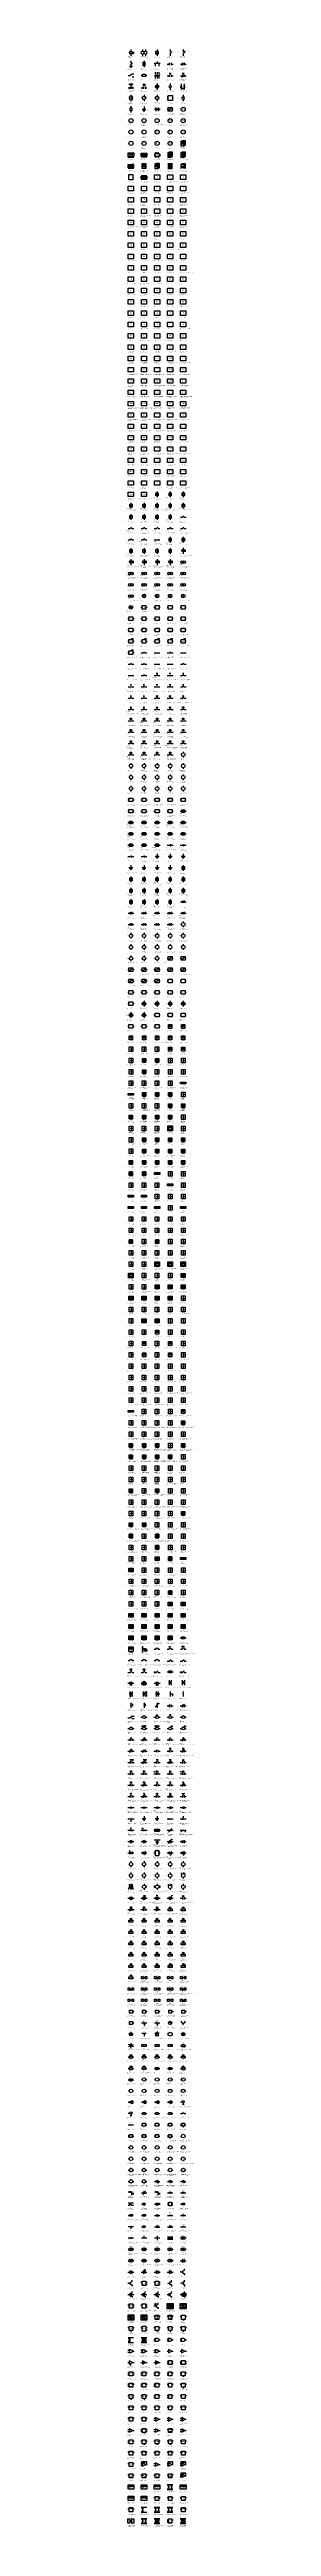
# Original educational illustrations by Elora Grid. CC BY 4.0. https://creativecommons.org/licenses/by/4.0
# Model space of a CAD drawing. Extents: x -25 to 1140, y -41451 to 113.
import ezdxf
from ezdxf.enums import TextEntityAlignment as Align

# ---------------------------------------------------------------- set-up
doc = ezdxf.new("R2010")
doc.units = 0
doc.layers.add('REFERENCE', color=7, linetype='CONTINUOUS')

# ---------------------------------------------------------------- blocks, each defined once
blk = doc.blocks.new('REF_CURRENT_TRANSFORMER')
at = {"layer": 'REFERENCE'}
for p, q in [((60, 113), (60, 7)), ((84, 71), (104, 71)), ((84, 49), (104, 49)), ((104, 71), (104, 49))]:
    blk.add_line(p, q, dxfattribs=at)
blk.add_circle((60, 60), 26, dxfattribs=at)
blk = doc.blocks.new('REF_VOLTAGE_TRANSFORMER')
at = {"layer": 'REFERENCE'}
for p, q in [((36, 113), (36, 86)), ((36, 34), (36, 7)), ((84, 113), (84, 86)), ((84, 34), (84, 7))]:
    blk.add_line(p, q, dxfattribs=at)
for centre in [(36, 60), (84, 60)]:
    blk.add_circle(centre, 25, dxfattribs=at)
blk = doc.blocks.new('REF_CIRCUIT_BREAKER')
at = {"layer": 'REFERENCE'}
for p, q in [((39, 84), (81, 84)), ((39, 36), (39, 84)), ((81, 36), (39, 36)), ((49, 48), (71, 71)), ((60, 113), (60, 84)), ((60, 36), (60, 7)), ((81, 84), (81, 36))]:
    blk.add_line(p, q, dxfattribs=at)
blk = doc.blocks.new('REF_DISCONNECTOR')
at = {"layer": 'REFERENCE'}
for p, q in [((60, 113), (60, 84)), ((60, 38), (88, 80)), ((60, 34), (60, 7))]:
    blk.add_line(p, q, dxfattribs=at)
for centre in [(60, 83), (60, 36)]:
    blk.add_circle(centre, 2, dxfattribs=at)
blk = doc.blocks.new('REF_LOAD_BREAK_SWITCH')
at = {"layer": 'REFERENCE'}
for p, q in [((60, 113), (60, 84)), ((60, 38), (86, 77)), ((60, 36), (60, 7)), ((82, 83), (91, 83)), ((89, 92), (89, 74))]:
    blk.add_line(p, q, dxfattribs=at)
blk.add_circle((60, 83), 2, dxfattribs=at)
blk = doc.blocks.new('REF_EARTHING_SWITCH')
at = {"layer": 'REFERENCE'}
for p, q in [((35, 26), (85, 26)), ((43, 17), (77, 17)), ((51, 8), (69, 8)), ((60, 113), (60, 84)), ((60, 39), (86, 79)), ((60, 38), (60, 26))]:
    blk.add_line(p, q, dxfattribs=at)
blk.add_circle((60, 83), 2, dxfattribs=at)
blk = doc.blocks.new('REF_FUSE')
at = {"layer": 'REFERENCE'}
for p, q in [((48, 89), (72, 89)), ((48, 31), (48, 89)), ((72, 31), (48, 31)), ((60, 113), (60, 89)), ((60, 89), (60, 31)), ((60, 31), (60, 7)), ((72, 89), (72, 31))]:
    blk.add_line(p, q, dxfattribs=at)
blk = doc.blocks.new('REF_BUSBAR')
at = {"layer": 'REFERENCE'}
for p, q in [((10, 75), (110, 75)), ((28, 75), (28, 26)), ((60, 104), (60, 75)), ((91, 75), (91, 26))]:
    blk.add_line(p, q, dxfattribs=at)
for centre in [(28, 75), (60, 75), (91, 75)]:
    blk.add_circle(centre, 2, dxfattribs=at)
blk = doc.blocks.new('REF_NORMALLY_OPEN_CONTACT')
at = {"layer": 'REFERENCE'}
for p, q in [((12, 60), (43, 60)), ((43, 81), (43, 39)), ((77, 81), (77, 39)), ((77, 60), (108, 60))]:
    blk.add_line(p, q, dxfattribs=at)
blk = doc.blocks.new('REF_NORMALLY_CLOSED_CONTACT')
at = {"layer": 'REFERENCE'}
for p, q in [((12, 60), (43, 60)), ((37, 38), (83, 82)), ((43, 81), (43, 39)), ((77, 81), (77, 39)), ((77, 60), (108, 60))]:
    blk.add_line(p, q, dxfattribs=at)
blk = doc.blocks.new('REF_CHANGEOVER_CONTACT')
at = {"layer": 'REFERENCE'}
for p, q in [((13, 57), (40, 57)), ((40, 57), (80, 85)), ((81, 86), (108, 86)), ((81, 34), (108, 34))]:
    blk.add_line(p, q, dxfattribs=at)
for centre in [(80, 85), (80, 35)]:
    blk.add_circle(centre, 2, dxfattribs=at)
blk = doc.blocks.new('REF_RELAY_COIL')
at = {"layer": 'REFERENCE'}
for p, q in [((12, 60), (34, 60)), ((34, 81), (86, 81)), ((34, 39), (34, 81)), ((86, 39), (34, 39)), ((86, 81), (86, 39)), ((86, 60), (108, 60))]:
    blk.add_line(p, q, dxfattribs=at)
blk = doc.blocks.new('REF_CONTACTOR')
at = {"layer": 'REFERENCE'}
for p, q in [((15, 60), (102, 60)), ((28, 111), (28, 84)), ((28, 40), (43, 77)), ((28, 38), (28, 9)), ((60, 111), (60, 84)), ((60, 40), (75, 77)), ((60, 38), (60, 9)), ((92, 111), (92, 84)), ((92, 40), (107, 77)), ((92, 38), (92, 9))]:
    blk.add_line(p, q, dxfattribs=at)
blk = doc.blocks.new('REF_PUSHBUTTON_NO')
at = {"layer": 'REFERENCE'}
for p, q in [((12, 51), (43, 51)), ((42, 99), (78, 99)), ((43, 68), (43, 33)), ((60, 99), (60, 75)), ((77, 68), (77, 33)), ((77, 51), (108, 51))]:
    blk.add_line(p, q, dxfattribs=at)
blk = doc.blocks.new('REF_PUSHBUTTON_NC')
at = {"layer": 'REFERENCE'}
for p, q in [((12, 51), (43, 51)), ((37, 32), (83, 71)), ((42, 99), (78, 99)), ((43, 68), (43, 33)), ((60, 99), (60, 76)), ((77, 68), (77, 33)), ((77, 51), (108, 51))]:
    blk.add_line(p, q, dxfattribs=at)
blk = doc.blocks.new('REF_EMERGENCY_STOP')
at = {"layer": 'REFERENCE'}
for p, q in [((12, 42), (43, 42)), ((36, 92), (36, 105)), ((36, 105), (84, 105)), ((84, 92), (36, 92)), ((37, 23), (83, 62)), ((43, 59), (43, 24)), ((60, 92), (60, 68)), ((77, 59), (77, 24)), ((77, 42), (108, 42)), ((84, 105), (84, 92))]:
    blk.add_line(p, q, dxfattribs=at)
blk = doc.blocks.new('REF_SELECTOR_SWITCH')
at = {"layer": 'REFERENCE'}
for p, q in [((12, 42), (43, 42)), ((43, 59), (43, 25)), ((48, 78), (72, 102)), ((60, 74), (60, 66)), ((77, 59), (77, 25)), ((77, 42), (108, 42))]:
    blk.add_line(p, q, dxfattribs=at)
blk.add_circle((60, 90), 16, dxfattribs=at)
blk = doc.blocks.new('REF_INDICATOR_LAMP')
at = {"layer": 'REFERENCE'}
for p, q in [((40, 80), (80, 40)), ((40, 40), (80, 80)), ((60, 112), (60, 88)), ((60, 32), (60, 8))]:
    blk.add_line(p, q, dxfattribs=at)
blk.add_circle((60, 60), 28, dxfattribs=at)
blk = doc.blocks.new('REF_TERMINAL')
at = {"layer": 'REFERENCE'}
for p, q in [((60, 112), (60, 78)), ((60, 42), (60, 8))]:
    blk.add_line(p, q, dxfattribs=at)
blk.add_circle((60, 60), 18, dxfattribs=at)
blk = doc.blocks.new('REF_CT_TEST_TERMINAL')
at = {"layer": 'REFERENCE'}
for p, q in [((25, 108), (25, 77)), ((25, 51), (42, 72)), ((25, 40), (25, 10)), ((25, 28), (78, 28)), ((78, 108), (78, 77)), ((78, 51), (95, 72)), ((78, 40), (78, 10))]:
    blk.add_line(p, q, dxfattribs=at)
for centre in [(25, 72), (25, 46), (78, 72), (78, 46)]:
    blk.add_circle(centre, 5, dxfattribs=at)
blk = doc.blocks.new('REF_POWER_TRANSFORMER')
at = {"layer": 'REFERENCE'}
for p, q in [((60, 115), (60, 100)), ((60, 20), (60, 5))]:
    blk.add_line(p, q, dxfattribs=at)
for centre in [(60, 75), (60, 45)]:
    blk.add_circle(centre, 25, dxfattribs=at)
blk = doc.blocks.new('REF_GENERATOR')
at = {"layer": 'REFERENCE'}
for p, q in [((60, 113), (60, 90)), ((60, 30), (60, 7))]:
    blk.add_line(p, q, dxfattribs=at)
blk.add_circle((60, 60), 30, dxfattribs=at)
blk.add_text('G', height=28, dxfattribs=at).set_placement((60, 50), align=Align.CENTER)
blk = doc.blocks.new('REF_MOTOR')
at = {"layer": 'REFERENCE'}
for p, q in [((60, 113), (60, 90)), ((60, 30), (60, 7))]:
    blk.add_line(p, q, dxfattribs=at)
blk.add_circle((60, 60), 30, dxfattribs=at)
blk.add_text('M', height=28, dxfattribs=at).set_placement((60, 50), align=Align.CENTER)
blk = doc.blocks.new('REF_PLC_IO')
at = {"layer": 'REFERENCE'}
for p, q in [((8, 85), (28, 85)), ((8, 60), (28, 60)), ((8, 35), (28, 35)), ((28, 102), (97, 102)), ((28, 18), (28, 102)), ((97, 18), (28, 18)), ((97, 102), (97, 18))]:
    blk.add_line(p, q, dxfattribs=at)
for s, height, p in [('PLC', 19, (63, 64)), ('I/O', 15, (63, 42))]:
    blk.add_text(s, height=height, dxfattribs=at).set_placement(p, align=Align.CENTER)
blk = doc.blocks.new('REF_CAPACITOR')
at = {"layer": 'REFERENCE'}
for p, q in [((32, 74), (88, 74)), ((32, 47), (88, 47)), ((60, 113), (60, 74)), ((60, 47), (60, 7))]:
    blk.add_line(p, q, dxfattribs=at)
blk = doc.blocks.new('REF_RESISTOR')
at = {"layer": 'REFERENCE'}
for p, q in [((46, 87), (74, 87)), ((46, 33), (46, 87)), ((74, 33), (46, 33)), ((60, 113), (60, 87)), ((60, 33), (60, 7)), ((74, 87), (74, 33))]:
    blk.add_line(p, q, dxfattribs=at)
blk = doc.blocks.new('REF_PROTECTIVE_EARTH')
at = {"layer": 'REFERENCE'}
for p, q in [((28, 61), (92, 61)), ((38, 47), (82, 47)), ((48, 33), (72, 33)), ((60, 106), (60, 61))]:
    blk.add_line(p, q, dxfattribs=at)
blk = doc.blocks.new('REF_BATTERY')
at = {"layer": 'REFERENCE'}
for p, q in [((15, 60), (40, 60)), ((40, 89), (40, 31)), ((57, 76), (57, 44)), ((78, 89), (78, 31)), ((95, 76), (95, 44)), ((95, 60), (113, 60))]:
    blk.add_line(p, q, dxfattribs=at)
blk.add_text('+', height=16, dxfattribs=at).set_placement((22, 78), align=Align.CENTER)
blk = doc.blocks.new('REF_POWER_CONVERTER')
at = {"layer": 'REFERENCE'}
for p, q in [((8, 60), (27, 60)), ((27, 92), (93, 92)), ((27, 28), (27, 92)), ((27, 28), (93, 92)), ((93, 28), (27, 28)), ((93, 92), (93, 28)), ((93, 60), (112, 60))]:
    blk.add_line(p, q, dxfattribs=at)
for s, p in [('DC', (47, 67)), ('AC', (76, 40))]:
    blk.add_text(s, height=13, dxfattribs=at).set_placement(p, align=Align.CENTER)
blk = doc.blocks.new('REF_25_SYNCHRONISM_CHECK')
at = {"layer": 'REFERENCE'}
blk.add_circle((60, 60), 35, dxfattribs=at)
blk.add_text('25', height=27, dxfattribs=at).set_placement((60, 51), align=Align.CENTER)
blk = doc.blocks.new('REF_27_UNDERVOLTAGE')
at = {"layer": 'REFERENCE'}
blk.add_circle((60, 60), 35, dxfattribs=at)
blk.add_text('27', height=27, dxfattribs=at).set_placement((60, 51), align=Align.CENTER)
blk = doc.blocks.new('REF_32_DIRECTIONAL_POWER')
at = {"layer": 'REFERENCE'}
blk.add_circle((60, 60), 35, dxfattribs=at)
blk.add_text('32', height=27, dxfattribs=at).set_placement((60, 51), align=Align.CENTER)
blk = doc.blocks.new('REF_46_CURRENT_UNBALANCE')
at = {"layer": 'REFERENCE'}
blk.add_circle((60, 60), 35, dxfattribs=at)
blk.add_text('46', height=27, dxfattribs=at).set_placement((60, 51), align=Align.CENTER)
blk = doc.blocks.new('REF_49_THERMAL_PROTECTION')
at = {"layer": 'REFERENCE'}
blk.add_circle((60, 60), 35, dxfattribs=at)
blk.add_text('49', height=27, dxfattribs=at).set_placement((60, 51), align=Align.CENTER)
blk = doc.blocks.new('REF_50_INSTANTANEOUS_OVERCURRENT')
at = {"layer": 'REFERENCE'}
blk.add_circle((60, 60), 35, dxfattribs=at)
blk.add_text('50', height=27, dxfattribs=at).set_placement((60, 51), align=Align.CENTER)
blk = doc.blocks.new('REF_51_TIME_OVERCURRENT')
at = {"layer": 'REFERENCE'}
blk.add_circle((60, 60), 35, dxfattribs=at)
blk.add_text('51', height=27, dxfattribs=at).set_placement((60, 51), align=Align.CENTER)
blk = doc.blocks.new('REF_52_AC_CIRCUIT_BREAKER')
at = {"layer": 'REFERENCE'}
blk.add_circle((60, 60), 35, dxfattribs=at)
blk.add_text('52', height=27, dxfattribs=at).set_placement((60, 51), align=Align.CENTER)
blk = doc.blocks.new('REF_59_OVERVOLTAGE')
at = {"layer": 'REFERENCE'}
blk.add_circle((60, 60), 35, dxfattribs=at)
blk.add_text('59', height=27, dxfattribs=at).set_placement((60, 51), align=Align.CENTER)
blk = doc.blocks.new('REF_67_DIRECTIONAL_OVERCURRENT')
at = {"layer": 'REFERENCE'}
blk.add_circle((60, 60), 35, dxfattribs=at)
blk.add_text('67', height=27, dxfattribs=at).set_placement((60, 51), align=Align.CENTER)
blk = doc.blocks.new('REF_79_AUTORECLOSE')
at = {"layer": 'REFERENCE'}
blk.add_circle((60, 60), 35, dxfattribs=at)
blk.add_text('79', height=27, dxfattribs=at).set_placement((60, 51), align=Align.CENTER)
blk = doc.blocks.new('REF_81_FREQUENCY')
at = {"layer": 'REFERENCE'}
blk.add_circle((60, 60), 35, dxfattribs=at)
blk.add_text('81', height=27, dxfattribs=at).set_placement((60, 51), align=Align.CENTER)
blk = doc.blocks.new('REF_86_LOCKOUT')
at = {"layer": 'REFERENCE'}
blk.add_circle((60, 60), 35, dxfattribs=at)
blk.add_text('86', height=27, dxfattribs=at).set_placement((60, 51), align=Align.CENTER)
blk = doc.blocks.new('REF_87_DIFFERENTIAL')
at = {"layer": 'REFERENCE'}
blk.add_circle((60, 60), 35, dxfattribs=at)
blk.add_text('87', height=27, dxfattribs=at).set_placement((60, 51), align=Align.CENTER)
blk = doc.blocks.new('REF_89_LINE_SWITCH')
at = {"layer": 'REFERENCE'}
blk.add_circle((60, 60), 35, dxfattribs=at)
blk.add_text('89', height=27, dxfattribs=at).set_placement((60, 51), align=Align.CENTER)
blk = doc.blocks.new('REF_SWITCHGEAR_PANEL')
at = {"layer": 'REFERENCE'}
for p, q in [((27, 94), (48, 107)), ((27, 12), (27, 94)), ((27, 94), (72, 94)), ((27, 51), (72, 51)), ((72, 12), (27, 12)), ((36, 81), (62, 81)), ((36, 64), (36, 81)), ((62, 64), (36, 64)), ((48, 107), (93, 107)), ((62, 81), (62, 64)), ((63, 40), (63, 25)), ((72, 94), (93, 107)), ((72, 94), (72, 12)), ((93, 27), (72, 12)), ((93, 107), (93, 27))]:
    blk.add_line(p, q, dxfattribs=at)
blk = doc.blocks.new('REF_SWITCHBOARD')
at = {"layer": 'REFERENCE'}
for p, q in [((9, 19), (111, 19)), ((12, 89), (108, 89)), ((12, 26), (12, 89)), ((108, 26), (12, 26)), ((20, 78), (35, 78)), ((20, 65), (20, 78)), ((35, 65), (20, 65)), ((35, 78), (35, 65)), ((43, 89), (43, 26)), ((51, 78), (66, 78)), ((51, 65), (51, 78)), ((66, 65), (51, 65)), ((66, 78), (66, 65)), ((76, 89), (76, 26)), ((84, 78), (99, 78)), ((84, 65), (84, 78)), ((99, 65), (84, 65)), ((99, 78), (99, 65)), ((108, 89), (108, 26))]:
    blk.add_line(p, q, dxfattribs=at)
blk = doc.blocks.new('REF_RING_MAIN_UNIT')
at = {"layer": 'REFERENCE'}
for p, q in [((12, 83), (108, 83)), ((12, 26), (12, 83)), ((108, 26), (12, 26)), ((15, 20), (105, 20)), ((44, 83), (44, 26)), ((76, 83), (76, 26)), ((108, 83), (108, 26))]:
    blk.add_line(p, q, dxfattribs=at)
for centre in [(28, 57), (60, 57), (92, 57)]:
    blk.add_circle(centre, 8, dxfattribs=at)
blk = doc.blocks.new('REF_TRANSFORMER_ENVELOPE')
at = {"layer": 'REFERENCE'}
for p, q in [((15, 70), (15, 33)), ((20, 70), (20, 33)), ((26, 78), (94, 78)), ((26, 28), (26, 78)), ((94, 28), (26, 28)), ((36, 93), (46, 93)), ((36, 78), (36, 93)), ((46, 78), (36, 78)), ((46, 93), (46, 78)), ((70, 93), (80, 93)), ((70, 78), (70, 93)), ((80, 78), (70, 78)), ((80, 93), (80, 78)), ((94, 78), (94, 28)), ((100, 70), (100, 33)), ((105, 70), (105, 33))]:
    blk.add_line(p, q, dxfattribs=at)
for centre in [(38, 19), (83, 19)]:
    blk.add_circle(centre, 5, dxfattribs=at)
blk = doc.blocks.new('REF_BATTERY_CABINET')
at = {"layer": 'REFERENCE'}
for p, q in [((27, 94), (48, 107)), ((27, 12), (27, 94)), ((27, 94), (72, 94)), ((72, 12), (27, 12)), ((37, 77), (63, 77)), ((37, 60), (63, 60)), ((37, 43), (63, 43)), ((37, 26), (63, 26)), ((48, 107), (93, 107)), ((72, 94), (93, 107)), ((72, 94), (72, 12)), ((93, 27), (72, 12)), ((93, 107), (93, 27))]:
    blk.add_line(p, q, dxfattribs=at)
blk = doc.blocks.new('REF_PCS_CABINET')
at = {"layer": 'REFERENCE'}
for p, q in [((27, 94), (48, 107)), ((27, 12), (27, 94)), ((27, 94), (72, 94)), ((72, 12), (27, 12)), ((36, 79), (63, 79)), ((36, 58), (36, 79)), ((63, 58), (36, 58)), ((37, 45), (62, 45)), ((37, 37), (62, 37)), ((37, 29), (62, 29)), ((48, 107), (93, 107)), ((63, 79), (63, 58)), ((72, 94), (93, 107)), ((72, 94), (72, 12)), ((93, 27), (72, 12)), ((93, 107), (93, 27))]:
    blk.add_line(p, q, dxfattribs=at)
blk = doc.blocks.new('REF_GENERATOR_PACKAGE')
at = {"layer": 'REFERENCE'}
for p, q in [((12, 21), (108, 21)), ((15, 85), (105, 85)), ((15, 28), (15, 85)), ((105, 28), (15, 28)), ((24, 73), (48, 73)), ((24, 49), (24, 73)), ((48, 49), (24, 49)), ((48, 73), (48, 49)), ((60, 76), (93, 76)), ((60, 66), (93, 66)), ((60, 56), (93, 56)), ((60, 46), (93, 46)), ((93, 85), (93, 97)), ((93, 97), (103, 97)), ((105, 85), (105, 28))]:
    blk.add_line(p, q, dxfattribs=at)
blk = doc.blocks.new('REF_TRANSFER_SWITCH')
at = {"layer": 'REFERENCE'}
for p, q in [((31, 101), (89, 101)), ((31, 14), (31, 101)), ((89, 14), (31, 14)), ((42, 87), (78, 87)), ((42, 69), (42, 87)), ((78, 69), (42, 69)), ((42, 49), (78, 49)), ((78, 87), (78, 69)), ((89, 101), (89, 14))]:
    blk.add_line(p, q, dxfattribs=at)
blk.add_text('ATS', height=13, dxfattribs=at).set_placement((60, 33), align=Align.CENTER)
blk = doc.blocks.new('REF_CONTROL_CABINET')
at = {"layer": 'REFERENCE'}
for p, q in [((27, 94), (48, 107)), ((27, 12), (27, 94)), ((27, 94), (72, 94)), ((72, 12), (27, 12)), ((35, 79), (63, 79)), ((35, 62), (35, 79)), ((63, 62), (35, 62)), ((48, 107), (93, 107)), ((62, 34), (62, 22)), ((63, 79), (63, 62)), ((72, 94), (93, 107)), ((72, 94), (72, 12)), ((93, 27), (72, 12)), ((93, 107), (93, 27))]:
    blk.add_line(p, q, dxfattribs=at)
for centre in [(41, 48), (58, 48)]:
    blk.add_circle(centre, 4, dxfattribs=at)
blk = doc.blocks.new('REF_CABLE_LADDER')
at = {"layer": 'REFERENCE'}
for p, q in [((29, 109), (29, 12)), ((29, 98), (89, 98)), ((29, 78), (89, 78)), ((29, 58), (89, 58)), ((29, 38), (89, 38)), ((29, 18), (89, 18)), ((89, 109), (89, 12))]:
    blk.add_line(p, q, dxfattribs=at)
blk = doc.blocks.new('REF_BUSBAR_TRUNKING')
at = {"layer": 'REFERENCE'}
for p, q in [((26, 91), (48, 103)), ((26, 19), (26, 91)), ((26, 91), (70, 91)), ((26, 56), (70, 56)), ((36, 46), (60, 46)), ((36, 28), (36, 46)), ((60, 28), (36, 28)), ((48, 103), (91, 103)), ((60, 46), (60, 28)), ((70, 91), (91, 103)), ((70, 91), (70, 19)), ((91, 103), (91, 19))]:
    blk.add_line(p, q, dxfattribs=at)
blk = doc.blocks.new('REF_MOUNTING_PLATE')
at = {"layer": 'REFERENCE'}
for p, q in [((26, 104), (94, 104)), ((26, 15), (26, 104)), ((94, 15), (26, 15)), ((94, 104), (94, 15))]:
    blk.add_line(p, q, dxfattribs=at)
for centre in [(34, 96), (34, 23), (86, 96), (86, 23)]:
    blk.add_circle(centre, 2, dxfattribs=at)
blk = doc.blocks.new('REF_TERMINAL_STRIP')
at = {"layer": 'REFERENCE'}
for p, q in [((12, 87), (108, 87)), ((12, 79), (108, 79)), ((12, 36), (12, 79)), ((108, 36), (12, 36)), ((12, 28), (108, 28)), ((31, 79), (31, 36)), ((50, 79), (50, 36)), ((69, 79), (69, 36)), ((88, 79), (88, 36)), ((108, 79), (108, 36))]:
    blk.add_line(p, q, dxfattribs=at)
for centre in [(22, 58), (41, 58), (60, 58), (79, 58), (98, 58)]:
    blk.add_circle(centre, 3, dxfattribs=at)
blk = doc.blocks.new('REF_1_MASTER_ELEMENT')
at = {"layer": 'REFERENCE'}
for p, q in [((16, 98), (104, 98)), ((16, 22), (16, 98)), ((104, 22), (16, 22)), ((104, 98), (104, 22))]:
    blk.add_line(p, q, dxfattribs=at)
blk.add_text('1', height=20, dxfattribs=at).set_placement((60, 53), align=Align.CENTER)
blk = doc.blocks.new('REF_2_TIME_DELAY_STARTING_OR_CLOSING_RELAY')
at = {"layer": 'REFERENCE'}
for p, q in [((16, 98), (104, 98)), ((16, 22), (16, 98)), ((104, 22), (16, 22)), ((104, 98), (104, 22))]:
    blk.add_line(p, q, dxfattribs=at)
blk.add_text('2', height=20, dxfattribs=at).set_placement((60, 53), align=Align.CENTER)
blk = doc.blocks.new('REF_3_CHECKING_OR_INTERLOCKING_RELAY')
at = {"layer": 'REFERENCE'}
for p, q in [((16, 98), (104, 98)), ((16, 22), (16, 98)), ((104, 22), (16, 22)), ((104, 98), (104, 22))]:
    blk.add_line(p, q, dxfattribs=at)
blk.add_text('3', height=20, dxfattribs=at).set_placement((60, 53), align=Align.CENTER)
blk = doc.blocks.new('REF_4_MASTER_CONTACTOR')
at = {"layer": 'REFERENCE'}
for p, q in [((16, 98), (104, 98)), ((16, 22), (16, 98)), ((104, 22), (16, 22)), ((104, 98), (104, 22))]:
    blk.add_line(p, q, dxfattribs=at)
blk.add_text('4', height=20, dxfattribs=at).set_placement((60, 53), align=Align.CENTER)
blk = doc.blocks.new('REF_5_STOPPING_DEVICE')
at = {"layer": 'REFERENCE'}
for p, q in [((16, 98), (104, 98)), ((16, 22), (16, 98)), ((104, 22), (16, 22)), ((104, 98), (104, 22))]:
    blk.add_line(p, q, dxfattribs=at)
blk.add_text('5', height=20, dxfattribs=at).set_placement((60, 53), align=Align.CENTER)
blk = doc.blocks.new('REF_6_STARTING_CIRCUIT_BREAKER')
at = {"layer": 'REFERENCE'}
for p, q in [((16, 98), (104, 98)), ((16, 22), (16, 98)), ((104, 22), (16, 22)), ((104, 98), (104, 22))]:
    blk.add_line(p, q, dxfattribs=at)
blk.add_text('6', height=20, dxfattribs=at).set_placement((60, 53), align=Align.CENTER)
blk = doc.blocks.new('REF_7_RATE_OF_CHANGE_RELAY')
at = {"layer": 'REFERENCE'}
for p, q in [((16, 98), (104, 98)), ((16, 22), (16, 98)), ((104, 22), (16, 22)), ((104, 98), (104, 22))]:
    blk.add_line(p, q, dxfattribs=at)
blk.add_text('7', height=20, dxfattribs=at).set_placement((60, 53), align=Align.CENTER)
blk = doc.blocks.new('REF_8_CONTROL_POWER_DISCONNECTING_DEVICE')
at = {"layer": 'REFERENCE'}
for p, q in [((16, 98), (104, 98)), ((16, 22), (16, 98)), ((104, 22), (16, 22)), ((104, 98), (104, 22))]:
    blk.add_line(p, q, dxfattribs=at)
blk.add_text('8', height=20, dxfattribs=at).set_placement((60, 53), align=Align.CENTER)
blk = doc.blocks.new('REF_9_REVERSING_DEVICE')
at = {"layer": 'REFERENCE'}
for p, q in [((16, 98), (104, 98)), ((16, 22), (16, 98)), ((104, 22), (16, 22)), ((104, 98), (104, 22))]:
    blk.add_line(p, q, dxfattribs=at)
blk.add_text('9', height=20, dxfattribs=at).set_placement((60, 53), align=Align.CENTER)
blk = doc.blocks.new('REF_10_UNIT_SEQUENCE_SWITCH')
at = {"layer": 'REFERENCE'}
for p, q in [((16, 98), (104, 98)), ((16, 22), (16, 98)), ((104, 22), (16, 22)), ((104, 98), (104, 22))]:
    blk.add_line(p, q, dxfattribs=at)
blk.add_text('10', height=20, dxfattribs=at).set_placement((60, 53), align=Align.CENTER)
blk = doc.blocks.new('REF_11_MULTIFUNCTION_DEVICE')
at = {"layer": 'REFERENCE'}
for p, q in [((16, 98), (104, 98)), ((16, 22), (16, 98)), ((104, 22), (16, 22)), ((104, 98), (104, 22))]:
    blk.add_line(p, q, dxfattribs=at)
blk.add_text('11', height=20, dxfattribs=at).set_placement((60, 53), align=Align.CENTER)
blk = doc.blocks.new('REF_12_OVERSPEED_DEVICE')
at = {"layer": 'REFERENCE'}
for p, q in [((16, 98), (104, 98)), ((16, 22), (16, 98)), ((104, 22), (16, 22)), ((104, 98), (104, 22))]:
    blk.add_line(p, q, dxfattribs=at)
blk.add_text('12', height=20, dxfattribs=at).set_placement((60, 53), align=Align.CENTER)
blk = doc.blocks.new('REF_13_SYNCHRONOUS_SPEED_DEVICE')
at = {"layer": 'REFERENCE'}
for p, q in [((16, 98), (104, 98)), ((16, 22), (16, 98)), ((104, 22), (16, 22)), ((104, 98), (104, 22))]:
    blk.add_line(p, q, dxfattribs=at)
blk.add_text('13', height=20, dxfattribs=at).set_placement((60, 53), align=Align.CENTER)
blk = doc.blocks.new('REF_14_UNDERSPEED_DEVICE')
at = {"layer": 'REFERENCE'}
for p, q in [((16, 98), (104, 98)), ((16, 22), (16, 98)), ((104, 22), (16, 22)), ((104, 98), (104, 22))]:
    blk.add_line(p, q, dxfattribs=at)
blk.add_text('14', height=20, dxfattribs=at).set_placement((60, 53), align=Align.CENTER)
blk = doc.blocks.new('REF_15_SPEED_OR_FREQUENCY_MATCHING_DEVICE')
at = {"layer": 'REFERENCE'}
for p, q in [((16, 98), (104, 98)), ((16, 22), (16, 98)), ((104, 22), (16, 22)), ((104, 98), (104, 22))]:
    blk.add_line(p, q, dxfattribs=at)
blk.add_text('15', height=20, dxfattribs=at).set_placement((60, 53), align=Align.CENTER)
blk = doc.blocks.new('REF_16_DATA_COMMUNICATIONS_DEVICE')
at = {"layer": 'REFERENCE'}
for p, q in [((16, 98), (104, 98)), ((16, 22), (16, 98)), ((104, 22), (16, 22)), ((104, 98), (104, 22))]:
    blk.add_line(p, q, dxfattribs=at)
blk.add_text('16', height=20, dxfattribs=at).set_placement((60, 53), align=Align.CENTER)
blk = doc.blocks.new('REF_17_SHUNTING_OR_DISCHARGE_SWITCH')
at = {"layer": 'REFERENCE'}
for p, q in [((16, 98), (104, 98)), ((16, 22), (16, 98)), ((104, 22), (16, 22)), ((104, 98), (104, 22))]:
    blk.add_line(p, q, dxfattribs=at)
blk.add_text('17', height=20, dxfattribs=at).set_placement((60, 53), align=Align.CENTER)
blk = doc.blocks.new('REF_18_ACCELERATING_OR_DECELERATING_DEVICE')
at = {"layer": 'REFERENCE'}
for p, q in [((16, 98), (104, 98)), ((16, 22), (16, 98)), ((104, 22), (16, 22)), ((104, 98), (104, 22))]:
    blk.add_line(p, q, dxfattribs=at)
blk.add_text('18', height=20, dxfattribs=at).set_placement((60, 53), align=Align.CENTER)
blk = doc.blocks.new('REF_19_STARTING_TO_RUNNING_TRANSITION_CONTACTOR')
at = {"layer": 'REFERENCE'}
for p, q in [((16, 98), (104, 98)), ((16, 22), (16, 98)), ((104, 22), (16, 22)), ((104, 98), (104, 22))]:
    blk.add_line(p, q, dxfattribs=at)
blk.add_text('19', height=20, dxfattribs=at).set_placement((60, 53), align=Align.CENTER)
blk = doc.blocks.new('REF_20_ELECTRICALLY_OPERATED_VALVE')
at = {"layer": 'REFERENCE'}
for p, q in [((16, 98), (104, 98)), ((16, 22), (16, 98)), ((104, 22), (16, 22)), ((104, 98), (104, 22))]:
    blk.add_line(p, q, dxfattribs=at)
blk.add_text('20', height=20, dxfattribs=at).set_placement((60, 53), align=Align.CENTER)
blk = doc.blocks.new('REF_21_DISTANCE_PROTECTION')
at = {"layer": 'REFERENCE'}
for p, q in [((16, 98), (104, 98)), ((16, 22), (16, 98)), ((104, 22), (16, 22)), ((104, 98), (104, 22))]:
    blk.add_line(p, q, dxfattribs=at)
blk.add_text('21', height=20, dxfattribs=at).set_placement((60, 53), align=Align.CENTER)
blk = doc.blocks.new('REF_22_EQUALIZER_CIRCUIT_BREAKER')
at = {"layer": 'REFERENCE'}
for p, q in [((16, 98), (104, 98)), ((16, 22), (16, 98)), ((104, 22), (16, 22)), ((104, 98), (104, 22))]:
    blk.add_line(p, q, dxfattribs=at)
blk.add_text('22', height=20, dxfattribs=at).set_placement((60, 53), align=Align.CENTER)
blk = doc.blocks.new('REF_23_TEMPERATURE_CONTROL_DEVICE')
at = {"layer": 'REFERENCE'}
for p, q in [((16, 98), (104, 98)), ((16, 22), (16, 98)), ((104, 22), (16, 22)), ((104, 98), (104, 22))]:
    blk.add_line(p, q, dxfattribs=at)
blk.add_text('23', height=20, dxfattribs=at).set_placement((60, 53), align=Align.CENTER)
blk = doc.blocks.new('REF_24_OVEREXCITATION_PROTECTION')
at = {"layer": 'REFERENCE'}
for p, q in [((16, 98), (104, 98)), ((16, 22), (16, 98)), ((104, 22), (16, 22)), ((104, 98), (104, 22))]:
    blk.add_line(p, q, dxfattribs=at)
blk.add_text('24', height=20, dxfattribs=at).set_placement((60, 53), align=Align.CENTER)
blk = doc.blocks.new('REF_26_APPARATUS_THERMAL_DEVICE')
at = {"layer": 'REFERENCE'}
for p, q in [((16, 98), (104, 98)), ((16, 22), (16, 98)), ((104, 22), (16, 22)), ((104, 98), (104, 22))]:
    blk.add_line(p, q, dxfattribs=at)
blk.add_text('26', height=20, dxfattribs=at).set_placement((60, 53), align=Align.CENTER)
blk = doc.blocks.new('REF_28_FLAME_DETECTOR')
at = {"layer": 'REFERENCE'}
for p, q in [((16, 98), (104, 98)), ((16, 22), (16, 98)), ((104, 22), (16, 22)), ((104, 98), (104, 22))]:
    blk.add_line(p, q, dxfattribs=at)
blk.add_text('28', height=20, dxfattribs=at).set_placement((60, 53), align=Align.CENTER)
blk = doc.blocks.new('REF_29_ISOLATING_CONTACTOR')
at = {"layer": 'REFERENCE'}
for p, q in [((16, 98), (104, 98)), ((16, 22), (16, 98)), ((104, 22), (16, 22)), ((104, 98), (104, 22))]:
    blk.add_line(p, q, dxfattribs=at)
blk.add_text('29', height=20, dxfattribs=at).set_placement((60, 53), align=Align.CENTER)
blk = doc.blocks.new('REF_30_ANNUNCIATOR_RELAY')
at = {"layer": 'REFERENCE'}
for p, q in [((16, 98), (104, 98)), ((16, 22), (16, 98)), ((104, 22), (16, 22)), ((104, 98), (104, 22))]:
    blk.add_line(p, q, dxfattribs=at)
blk.add_text('30', height=20, dxfattribs=at).set_placement((60, 53), align=Align.CENTER)
blk = doc.blocks.new('REF_31_SEPARATE_EXCITATION_DEVICE')
at = {"layer": 'REFERENCE'}
for p, q in [((16, 98), (104, 98)), ((16, 22), (16, 98)), ((104, 22), (16, 22)), ((104, 98), (104, 22))]:
    blk.add_line(p, q, dxfattribs=at)
blk.add_text('31', height=20, dxfattribs=at).set_placement((60, 53), align=Align.CENTER)
blk = doc.blocks.new('REF_33_POSITION_SWITCH')
at = {"layer": 'REFERENCE'}
for p, q in [((16, 98), (104, 98)), ((16, 22), (16, 98)), ((104, 22), (16, 22)), ((104, 98), (104, 22))]:
    blk.add_line(p, q, dxfattribs=at)
blk.add_text('33', height=20, dxfattribs=at).set_placement((60, 53), align=Align.CENTER)
blk = doc.blocks.new('REF_34_MASTER_SEQUENCE_DEVICE')
at = {"layer": 'REFERENCE'}
for p, q in [((16, 98), (104, 98)), ((16, 22), (16, 98)), ((104, 22), (16, 22)), ((104, 98), (104, 22))]:
    blk.add_line(p, q, dxfattribs=at)
blk.add_text('34', height=20, dxfattribs=at).set_placement((60, 53), align=Align.CENTER)
blk = doc.blocks.new('REF_35_BRUSH_OPERATING_OR_SLIP_RING_SHORT_CIRCUITING_DEVICE')
at = {"layer": 'REFERENCE'}
for p, q in [((16, 98), (104, 98)), ((16, 22), (16, 98)), ((104, 22), (16, 22)), ((104, 98), (104, 22))]:
    blk.add_line(p, q, dxfattribs=at)
blk.add_text('35', height=20, dxfattribs=at).set_placement((60, 53), align=Align.CENTER)
blk = doc.blocks.new('REF_36_POLARITY_DEVICE')
at = {"layer": 'REFERENCE'}
for p, q in [((16, 98), (104, 98)), ((16, 22), (16, 98)), ((104, 22), (16, 22)), ((104, 98), (104, 22))]:
    blk.add_line(p, q, dxfattribs=at)
blk.add_text('36', height=20, dxfattribs=at).set_placement((60, 53), align=Align.CENTER)
blk = doc.blocks.new('REF_37_UNDERCURRENT_OR_UNDERPOWER_PROTECTION')
at = {"layer": 'REFERENCE'}
for p, q in [((16, 98), (104, 98)), ((16, 22), (16, 98)), ((104, 22), (16, 22)), ((104, 98), (104, 22))]:
    blk.add_line(p, q, dxfattribs=at)
blk.add_text('37', height=20, dxfattribs=at).set_placement((60, 53), align=Align.CENTER)
blk = doc.blocks.new('REF_38_BEARING_PROTECTIVE_DEVICE')
at = {"layer": 'REFERENCE'}
for p, q in [((16, 98), (104, 98)), ((16, 22), (16, 98)), ((104, 22), (16, 22)), ((104, 98), (104, 22))]:
    blk.add_line(p, q, dxfattribs=at)
blk.add_text('38', height=20, dxfattribs=at).set_placement((60, 53), align=Align.CENTER)
blk = doc.blocks.new('REF_39_MECHANICAL_CONDITION_MONITOR')
at = {"layer": 'REFERENCE'}
for p, q in [((16, 98), (104, 98)), ((16, 22), (16, 98)), ((104, 22), (16, 22)), ((104, 98), (104, 22))]:
    blk.add_line(p, q, dxfattribs=at)
blk.add_text('39', height=20, dxfattribs=at).set_placement((60, 53), align=Align.CENTER)
blk = doc.blocks.new('REF_40_FIELD_OR_LOSS_OF_EXCITATION_PROTECTION')
at = {"layer": 'REFERENCE'}
for p, q in [((16, 98), (104, 98)), ((16, 22), (16, 98)), ((104, 22), (16, 22)), ((104, 98), (104, 22))]:
    blk.add_line(p, q, dxfattribs=at)
blk.add_text('40', height=20, dxfattribs=at).set_placement((60, 53), align=Align.CENTER)
blk = doc.blocks.new('REF_41_FIELD_CIRCUIT_BREAKER')
at = {"layer": 'REFERENCE'}
for p, q in [((16, 98), (104, 98)), ((16, 22), (16, 98)), ((104, 22), (16, 22)), ((104, 98), (104, 22))]:
    blk.add_line(p, q, dxfattribs=at)
blk.add_text('41', height=20, dxfattribs=at).set_placement((60, 53), align=Align.CENTER)
blk = doc.blocks.new('REF_42_RUNNING_CIRCUIT_BREAKER')
at = {"layer": 'REFERENCE'}
for p, q in [((16, 98), (104, 98)), ((16, 22), (16, 98)), ((104, 22), (16, 22)), ((104, 98), (104, 22))]:
    blk.add_line(p, q, dxfattribs=at)
blk.add_text('42', height=20, dxfattribs=at).set_placement((60, 53), align=Align.CENTER)
blk = doc.blocks.new('REF_43_MANUAL_TRANSFER_OR_SELECTOR_DEVICE')
at = {"layer": 'REFERENCE'}
for p, q in [((16, 98), (104, 98)), ((16, 22), (16, 98)), ((104, 22), (16, 22)), ((104, 98), (104, 22))]:
    blk.add_line(p, q, dxfattribs=at)
blk.add_text('43', height=20, dxfattribs=at).set_placement((60, 53), align=Align.CENTER)
blk = doc.blocks.new('REF_44_UNIT_SEQUENCE_STARTING_RELAY')
at = {"layer": 'REFERENCE'}
for p, q in [((16, 98), (104, 98)), ((16, 22), (16, 98)), ((104, 22), (16, 22)), ((104, 98), (104, 22))]:
    blk.add_line(p, q, dxfattribs=at)
blk.add_text('44', height=20, dxfattribs=at).set_placement((60, 53), align=Align.CENTER)
blk = doc.blocks.new('REF_45_ATMOSPHERIC_CONDITION_MONITOR')
at = {"layer": 'REFERENCE'}
for p, q in [((16, 98), (104, 98)), ((16, 22), (16, 98)), ((104, 22), (16, 22)), ((104, 98), (104, 22))]:
    blk.add_line(p, q, dxfattribs=at)
blk.add_text('45', height=20, dxfattribs=at).set_placement((60, 53), align=Align.CENTER)
blk = doc.blocks.new('REF_47_PHASE_SEQUENCE_OR_VOLTAGE_BALANCE_PROTECTION')
at = {"layer": 'REFERENCE'}
for p, q in [((16, 98), (104, 98)), ((16, 22), (16, 98)), ((104, 22), (16, 22)), ((104, 98), (104, 22))]:
    blk.add_line(p, q, dxfattribs=at)
blk.add_text('47', height=20, dxfattribs=at).set_placement((60, 53), align=Align.CENTER)
blk = doc.blocks.new('REF_48_INCOMPLETE_SEQUENCE_RELAY')
at = {"layer": 'REFERENCE'}
for p, q in [((16, 98), (104, 98)), ((16, 22), (16, 98)), ((104, 22), (16, 22)), ((104, 98), (104, 22))]:
    blk.add_line(p, q, dxfattribs=at)
blk.add_text('48', height=20, dxfattribs=at).set_placement((60, 53), align=Align.CENTER)
blk = doc.blocks.new('REF_53_EXCITER_OR_DC_GENERATOR_RELAY')
at = {"layer": 'REFERENCE'}
for p, q in [((16, 98), (104, 98)), ((16, 22), (16, 98)), ((104, 22), (16, 22)), ((104, 98), (104, 22))]:
    blk.add_line(p, q, dxfattribs=at)
blk.add_text('53', height=20, dxfattribs=at).set_placement((60, 53), align=Align.CENTER)
blk = doc.blocks.new('REF_54_TURNING_GEAR_ENGAGING_DEVICE')
at = {"layer": 'REFERENCE'}
for p, q in [((16, 98), (104, 98)), ((16, 22), (16, 98)), ((104, 22), (16, 22)), ((104, 98), (104, 22))]:
    blk.add_line(p, q, dxfattribs=at)
blk.add_text('54', height=20, dxfattribs=at).set_placement((60, 53), align=Align.CENTER)
blk = doc.blocks.new('REF_55_POWER_FACTOR_PROTECTION')
at = {"layer": 'REFERENCE'}
for p, q in [((16, 98), (104, 98)), ((16, 22), (16, 98)), ((104, 22), (16, 22)), ((104, 98), (104, 22))]:
    blk.add_line(p, q, dxfattribs=at)
blk.add_text('55', height=20, dxfattribs=at).set_placement((60, 53), align=Align.CENTER)
blk = doc.blocks.new('REF_56_FIELD_APPLICATION_RELAY')
at = {"layer": 'REFERENCE'}
for p, q in [((16, 98), (104, 98)), ((16, 22), (16, 98)), ((104, 22), (16, 22)), ((104, 98), (104, 22))]:
    blk.add_line(p, q, dxfattribs=at)
blk.add_text('56', height=20, dxfattribs=at).set_placement((60, 53), align=Align.CENTER)
blk = doc.blocks.new('REF_57_SHORT_CIRCUITING_OR_GROUNDING_DEVICE')
at = {"layer": 'REFERENCE'}
for p, q in [((16, 98), (104, 98)), ((16, 22), (16, 98)), ((104, 22), (16, 22)), ((104, 98), (104, 22))]:
    blk.add_line(p, q, dxfattribs=at)
blk.add_text('57', height=20, dxfattribs=at).set_placement((60, 53), align=Align.CENTER)
blk = doc.blocks.new('REF_58_RECTIFICATION_FAILURE_RELAY')
at = {"layer": 'REFERENCE'}
for p, q in [((16, 98), (104, 98)), ((16, 22), (16, 98)), ((104, 22), (16, 22)), ((104, 98), (104, 22))]:
    blk.add_line(p, q, dxfattribs=at)
blk.add_text('58', height=20, dxfattribs=at).set_placement((60, 53), align=Align.CENTER)
blk = doc.blocks.new('REF_60_VOLTAGE_OR_CURRENT_BALANCE_RELAY')
at = {"layer": 'REFERENCE'}
for p, q in [((16, 98), (104, 98)), ((16, 22), (16, 98)), ((104, 22), (16, 22)), ((104, 98), (104, 22))]:
    blk.add_line(p, q, dxfattribs=at)
blk.add_text('60', height=20, dxfattribs=at).set_placement((60, 53), align=Align.CENTER)
blk = doc.blocks.new('REF_61_DENSITY_SWITCH_OR_SENSOR')
at = {"layer": 'REFERENCE'}
for p, q in [((16, 98), (104, 98)), ((16, 22), (16, 98)), ((104, 22), (16, 22)), ((104, 98), (104, 22))]:
    blk.add_line(p, q, dxfattribs=at)
blk.add_text('61', height=20, dxfattribs=at).set_placement((60, 53), align=Align.CENTER)
blk = doc.blocks.new('REF_62_TIME_DELAY_STOPPING_OR_OPENING_RELAY')
at = {"layer": 'REFERENCE'}
for p, q in [((16, 98), (104, 98)), ((16, 22), (16, 98)), ((104, 22), (16, 22)), ((104, 98), (104, 22))]:
    blk.add_line(p, q, dxfattribs=at)
blk.add_text('62', height=20, dxfattribs=at).set_placement((60, 53), align=Align.CENTER)
blk = doc.blocks.new('REF_63_PRESSURE_SWITCH_OR_RELAY')
at = {"layer": 'REFERENCE'}
for p, q in [((16, 98), (104, 98)), ((16, 22), (16, 98)), ((104, 22), (16, 22)), ((104, 98), (104, 22))]:
    blk.add_line(p, q, dxfattribs=at)
blk.add_text('63', height=20, dxfattribs=at).set_placement((60, 53), align=Align.CENTER)
blk = doc.blocks.new('REF_64_GROUND_DETECTOR_PROTECTION')
at = {"layer": 'REFERENCE'}
for p, q in [((16, 98), (104, 98)), ((16, 22), (16, 98)), ((104, 22), (16, 22)), ((104, 98), (104, 22))]:
    blk.add_line(p, q, dxfattribs=at)
blk.add_text('64', height=20, dxfattribs=at).set_placement((60, 53), align=Align.CENTER)
blk = doc.blocks.new('REF_65_GOVERNOR')
at = {"layer": 'REFERENCE'}
for p, q in [((16, 98), (104, 98)), ((16, 22), (16, 98)), ((104, 22), (16, 22)), ((104, 98), (104, 22))]:
    blk.add_line(p, q, dxfattribs=at)
blk.add_text('65', height=20, dxfattribs=at).set_placement((60, 53), align=Align.CENTER)
blk = doc.blocks.new('REF_66_NOTCHING_OR_JOGGING_DEVICE')
at = {"layer": 'REFERENCE'}
for p, q in [((16, 98), (104, 98)), ((16, 22), (16, 98)), ((104, 22), (16, 22)), ((104, 98), (104, 22))]:
    blk.add_line(p, q, dxfattribs=at)
blk.add_text('66', height=20, dxfattribs=at).set_placement((60, 53), align=Align.CENTER)
blk = doc.blocks.new('REF_68_BLOCKING_OR_OUT_OF_STEP_SUPERVISION')
at = {"layer": 'REFERENCE'}
for p, q in [((16, 98), (104, 98)), ((16, 22), (16, 98)), ((104, 22), (16, 22)), ((104, 98), (104, 22))]:
    blk.add_line(p, q, dxfattribs=at)
blk.add_text('68', height=20, dxfattribs=at).set_placement((60, 53), align=Align.CENTER)
blk = doc.blocks.new('REF_69_PERMISSIVE_CONTROL_DEVICE')
at = {"layer": 'REFERENCE'}
for p, q in [((16, 98), (104, 98)), ((16, 22), (16, 98)), ((104, 22), (16, 22)), ((104, 98), (104, 22))]:
    blk.add_line(p, q, dxfattribs=at)
blk.add_text('69', height=20, dxfattribs=at).set_placement((60, 53), align=Align.CENTER)
blk = doc.blocks.new('REF_70_RHEOSTAT')
at = {"layer": 'REFERENCE'}
for p, q in [((16, 98), (104, 98)), ((16, 22), (16, 98)), ((104, 22), (16, 22)), ((104, 98), (104, 22))]:
    blk.add_line(p, q, dxfattribs=at)
blk.add_text('70', height=20, dxfattribs=at).set_placement((60, 53), align=Align.CENTER)
blk = doc.blocks.new('REF_71_LEVEL_SWITCH_OR_RELAY')
at = {"layer": 'REFERENCE'}
for p, q in [((16, 98), (104, 98)), ((16, 22), (16, 98)), ((104, 22), (16, 22)), ((104, 98), (104, 22))]:
    blk.add_line(p, q, dxfattribs=at)
blk.add_text('71', height=20, dxfattribs=at).set_placement((60, 53), align=Align.CENTER)
blk = doc.blocks.new('REF_72_DC_CIRCUIT_BREAKER')
at = {"layer": 'REFERENCE'}
for p, q in [((16, 98), (104, 98)), ((16, 22), (16, 98)), ((104, 22), (16, 22)), ((104, 98), (104, 22))]:
    blk.add_line(p, q, dxfattribs=at)
blk.add_text('72', height=20, dxfattribs=at).set_placement((60, 53), align=Align.CENTER)
blk = doc.blocks.new('REF_73_LOAD_RESISTOR_CONTACTOR')
at = {"layer": 'REFERENCE'}
for p, q in [((16, 98), (104, 98)), ((16, 22), (16, 98)), ((104, 22), (16, 22)), ((104, 98), (104, 22))]:
    blk.add_line(p, q, dxfattribs=at)
blk.add_text('73', height=20, dxfattribs=at).set_placement((60, 53), align=Align.CENTER)
blk = doc.blocks.new('REF_74_ALARM_RELAY')
at = {"layer": 'REFERENCE'}
for p, q in [((16, 98), (104, 98)), ((16, 22), (16, 98)), ((104, 22), (16, 22)), ((104, 98), (104, 22))]:
    blk.add_line(p, q, dxfattribs=at)
blk.add_text('74', height=20, dxfattribs=at).set_placement((60, 53), align=Align.CENTER)
blk = doc.blocks.new('REF_75_POSITION_CHANGING_MECHANISM')
at = {"layer": 'REFERENCE'}
for p, q in [((16, 98), (104, 98)), ((16, 22), (16, 98)), ((104, 22), (16, 22)), ((104, 98), (104, 22))]:
    blk.add_line(p, q, dxfattribs=at)
blk.add_text('75', height=20, dxfattribs=at).set_placement((60, 53), align=Align.CENTER)
blk = doc.blocks.new('REF_76_DC_OVERCURRENT_RELAY')
at = {"layer": 'REFERENCE'}
for p, q in [((16, 98), (104, 98)), ((16, 22), (16, 98)), ((104, 22), (16, 22)), ((104, 98), (104, 22))]:
    blk.add_line(p, q, dxfattribs=at)
blk.add_text('76', height=20, dxfattribs=at).set_placement((60, 53), align=Align.CENTER)
blk = doc.blocks.new('REF_77_TELEMETERING_DEVICE')
at = {"layer": 'REFERENCE'}
for p, q in [((16, 98), (104, 98)), ((16, 22), (16, 98)), ((104, 22), (16, 22)), ((104, 98), (104, 22))]:
    blk.add_line(p, q, dxfattribs=at)
blk.add_text('77', height=20, dxfattribs=at).set_placement((60, 53), align=Align.CENTER)
blk = doc.blocks.new('REF_78_PHASE_ANGLE_OR_OUT_OF_STEP_PROTECTION')
at = {"layer": 'REFERENCE'}
for p, q in [((16, 98), (104, 98)), ((16, 22), (16, 98)), ((104, 22), (16, 22)), ((104, 98), (104, 22))]:
    blk.add_line(p, q, dxfattribs=at)
blk.add_text('78', height=20, dxfattribs=at).set_placement((60, 53), align=Align.CENTER)
blk = doc.blocks.new('REF_80_FLOW_SWITCH_OR_RELAY')
at = {"layer": 'REFERENCE'}
for p, q in [((16, 98), (104, 98)), ((16, 22), (16, 98)), ((104, 22), (16, 22)), ((104, 98), (104, 22))]:
    blk.add_line(p, q, dxfattribs=at)
blk.add_text('80', height=20, dxfattribs=at).set_placement((60, 53), align=Align.CENTER)
blk = doc.blocks.new('REF_82_DC_LOAD_MEASURING_RECLOSING_RELAY')
at = {"layer": 'REFERENCE'}
for p, q in [((16, 98), (104, 98)), ((16, 22), (16, 98)), ((104, 22), (16, 22)), ((104, 98), (104, 22))]:
    blk.add_line(p, q, dxfattribs=at)
blk.add_text('82', height=20, dxfattribs=at).set_placement((60, 53), align=Align.CENTER)
blk = doc.blocks.new('REF_83_AUTOMATIC_SELECTIVE_CONTROL_OR_TRANSFER_RELAY')
at = {"layer": 'REFERENCE'}
for p, q in [((16, 98), (104, 98)), ((16, 22), (16, 98)), ((104, 22), (16, 22)), ((104, 98), (104, 22))]:
    blk.add_line(p, q, dxfattribs=at)
blk.add_text('83', height=20, dxfattribs=at).set_placement((60, 53), align=Align.CENTER)
blk = doc.blocks.new('REF_84_OPERATING_MECHANISM')
at = {"layer": 'REFERENCE'}
for p, q in [((16, 98), (104, 98)), ((16, 22), (16, 98)), ((104, 22), (16, 22)), ((104, 98), (104, 22))]:
    blk.add_line(p, q, dxfattribs=at)
blk.add_text('84', height=20, dxfattribs=at).set_placement((60, 53), align=Align.CENTER)
blk = doc.blocks.new('REF_85_PILOT_OR_CARRIER_RECEIVER_RELAY')
at = {"layer": 'REFERENCE'}
for p, q in [((16, 98), (104, 98)), ((16, 22), (16, 98)), ((104, 22), (16, 22)), ((104, 98), (104, 22))]:
    blk.add_line(p, q, dxfattribs=at)
blk.add_text('85', height=20, dxfattribs=at).set_placement((60, 53), align=Align.CENTER)
blk = doc.blocks.new('REF_88_AUXILIARY_MOTOR_OR_MOTOR_GENERATOR')
at = {"layer": 'REFERENCE'}
for p, q in [((16, 98), (104, 98)), ((16, 22), (16, 98)), ((104, 22), (16, 22)), ((104, 98), (104, 22))]:
    blk.add_line(p, q, dxfattribs=at)
blk.add_text('88', height=20, dxfattribs=at).set_placement((60, 53), align=Align.CENTER)
blk = doc.blocks.new('REF_90_REGULATING_DEVICE')
at = {"layer": 'REFERENCE'}
for p, q in [((16, 98), (104, 98)), ((16, 22), (16, 98)), ((104, 22), (16, 22)), ((104, 98), (104, 22))]:
    blk.add_line(p, q, dxfattribs=at)
blk.add_text('90', height=20, dxfattribs=at).set_placement((60, 53), align=Align.CENTER)
blk = doc.blocks.new('REF_91_VOLTAGE_DIRECTIONAL_RELAY')
at = {"layer": 'REFERENCE'}
for p, q in [((16, 98), (104, 98)), ((16, 22), (16, 98)), ((104, 22), (16, 22)), ((104, 98), (104, 22))]:
    blk.add_line(p, q, dxfattribs=at)
blk.add_text('91', height=20, dxfattribs=at).set_placement((60, 53), align=Align.CENTER)
blk = doc.blocks.new('REF_92_VOLTAGE_AND_POWER_DIRECTIONAL_RELAY')
at = {"layer": 'REFERENCE'}
for p, q in [((16, 98), (104, 98)), ((16, 22), (16, 98)), ((104, 22), (16, 22)), ((104, 98), (104, 22))]:
    blk.add_line(p, q, dxfattribs=at)
blk.add_text('92', height=20, dxfattribs=at).set_placement((60, 53), align=Align.CENTER)
blk = doc.blocks.new('REF_93_FIELD_CHANGING_CONTACTOR')
at = {"layer": 'REFERENCE'}
for p, q in [((16, 98), (104, 98)), ((16, 22), (16, 98)), ((104, 22), (16, 22)), ((104, 98), (104, 22))]:
    blk.add_line(p, q, dxfattribs=at)
blk.add_text('93', height=20, dxfattribs=at).set_placement((60, 53), align=Align.CENTER)
blk = doc.blocks.new('REF_94_TRIPPING_OR_TRIP_FREE_RELAY')
at = {"layer": 'REFERENCE'}
for p, q in [((16, 98), (104, 98)), ((16, 22), (16, 98)), ((104, 22), (16, 22)), ((104, 98), (104, 22))]:
    blk.add_line(p, q, dxfattribs=at)
blk.add_text('94', height=20, dxfattribs=at).set_placement((60, 53), align=Align.CENTER)
blk = doc.blocks.new('REF_21P_PHASE_DISTANCE_PROTECTION')
at = {"layer": 'REFERENCE'}
for p, q in [((16, 98), (104, 98)), ((16, 22), (16, 98)), ((104, 22), (16, 22)), ((104, 98), (104, 22))]:
    blk.add_line(p, q, dxfattribs=at)
blk.add_text('21P', height=20, dxfattribs=at).set_placement((60, 53), align=Align.CENTER)
blk = doc.blocks.new('REF_21G_GROUND_DISTANCE_PROTECTION')
at = {"layer": 'REFERENCE'}
for p, q in [((16, 98), (104, 98)), ((16, 22), (16, 98)), ((104, 22), (16, 22)), ((104, 98), (104, 22))]:
    blk.add_line(p, q, dxfattribs=at)
blk.add_text('21G', height=20, dxfattribs=at).set_placement((60, 53), align=Align.CENTER)
blk = doc.blocks.new('REF_21YN_ADMITTANCE_BASED_EARTH_FAULT_PROTECTION')
at = {"layer": 'REFERENCE'}
for p, q in [((16, 98), (104, 98)), ((16, 22), (16, 98)), ((104, 22), (16, 22)), ((104, 98), (104, 22))]:
    blk.add_line(p, q, dxfattribs=at)
blk.add_text('21YN', height=20, dxfattribs=at).set_placement((60, 53), align=Align.CENTER)
blk = doc.blocks.new('REF_27A_AUXILIARY_INPUT_UNDERVOLTAGE_PROTECTION')
at = {"layer": 'REFERENCE'}
for p, q in [((16, 98), (104, 98)), ((16, 22), (16, 98)), ((104, 22), (16, 22)), ((104, 98), (104, 22))]:
    blk.add_line(p, q, dxfattribs=at)
blk.add_text('27A', height=20, dxfattribs=at).set_placement((60, 53), align=Align.CENTER)
blk = doc.blocks.new('REF_27M_MAIN_INPUT_UNDERVOLTAGE_PROTECTION')
at = {"layer": 'REFERENCE'}
for p, q in [((16, 98), (104, 98)), ((16, 22), (16, 98)), ((104, 22), (16, 22)), ((104, 98), (104, 22))]:
    blk.add_line(p, q, dxfattribs=at)
blk.add_text('27M', height=20, dxfattribs=at).set_placement((60, 53), align=Align.CENTER)
blk = doc.blocks.new('REF_27Q_REACTIVE_POWER_UNDERVOLTAGE_PROTECTION')
at = {"layer": 'REFERENCE'}
for p, q in [((16, 98), (104, 98)), ((16, 22), (16, 98)), ((104, 22), (16, 22)), ((104, 98), (104, 22))]:
    blk.add_line(p, q, dxfattribs=at)
blk.add_text('27Q', height=20, dxfattribs=at).set_placement((60, 53), align=Align.CENTER)
blk = doc.blocks.new('REF_27T_LOW_VOLTAGE_RIDE_THROUGH_SUPERVISION')
at = {"layer": 'REFERENCE'}
for p, q in [((16, 98), (104, 98)), ((16, 22), (16, 98)), ((104, 22), (16, 22)), ((104, 98), (104, 22))]:
    blk.add_line(p, q, dxfattribs=at)
blk.add_text('27T', height=20, dxfattribs=at).set_placement((60, 53), align=Align.CENTER)
blk = doc.blocks.new('REF_32N_WATTMETRIC_EARTH_FAULT_PROTECTION')
at = {"layer": 'REFERENCE'}
for p, q in [((16, 98), (104, 98)), ((16, 22), (16, 98)), ((104, 22), (16, 22)), ((104, 98), (104, 22))]:
    blk.add_line(p, q, dxfattribs=at)
blk.add_text('32N', height=20, dxfattribs=at).set_placement((60, 53), align=Align.CENTER)
blk = doc.blocks.new('REF_32V_DIRECTIONAL_REACTIVE_POWER_PROTECTION')
at = {"layer": 'REFERENCE'}
for p, q in [((16, 98), (104, 98)), ((16, 22), (16, 98)), ((104, 22), (16, 22)), ((104, 98), (104, 22))]:
    blk.add_line(p, q, dxfattribs=at)
blk.add_text('32V', height=20, dxfattribs=at).set_placement((60, 53), align=Align.CENTER)
blk = doc.blocks.new('REF_32R_REVERSE_POWER_PROTECTION')
at = {"layer": 'REFERENCE'}
for p, q in [((16, 98), (104, 98)), ((16, 22), (16, 98)), ((104, 22), (16, 22)), ((104, 98), (104, 22))]:
    blk.add_line(p, q, dxfattribs=at)
blk.add_text('32R', height=20, dxfattribs=at).set_placement((60, 53), align=Align.CENTER)
blk = doc.blocks.new('REF_32U_UNDERPOWER_PROTECTION')
at = {"layer": 'REFERENCE'}
for p, q in [((16, 98), (104, 98)), ((16, 22), (16, 98)), ((104, 22), (16, 22)), ((104, 98), (104, 22))]:
    blk.add_line(p, q, dxfattribs=at)
blk.add_text('32U', height=20, dxfattribs=at).set_placement((60, 53), align=Align.CENTER)
blk = doc.blocks.new('REF_46G_GENERATOR_CURRENT_UNBALANCE_PROTECTION')
at = {"layer": 'REFERENCE'}
for p, q in [((16, 98), (104, 98)), ((16, 22), (16, 98)), ((104, 22), (16, 22)), ((104, 98), (104, 22))]:
    blk.add_line(p, q, dxfattribs=at)
blk.add_text('46G', height=20, dxfattribs=at).set_placement((60, 53), align=Align.CENTER)
blk = doc.blocks.new('REF_46PD_PHASE_DISCONTINUITY_PROTECTION')
at = {"layer": 'REFERENCE'}
for p, q in [((16, 98), (104, 98)), ((16, 22), (16, 98)), ((104, 22), (16, 22)), ((104, 98), (104, 22))]:
    blk.add_line(p, q, dxfattribs=at)
blk.add_text('46PD', height=20, dxfattribs=at).set_placement((60, 53), align=Align.CENTER)
blk = doc.blocks.new('REF_49R_RTD_BASED_THERMAL_PROTECTION')
at = {"layer": 'REFERENCE'}
for p, q in [((16, 98), (104, 98)), ((16, 22), (16, 98)), ((104, 22), (16, 22)), ((104, 98), (104, 22))]:
    blk.add_line(p, q, dxfattribs=at)
blk.add_text('49R', height=20, dxfattribs=at).set_placement((60, 53), align=Align.CENTER)
blk = doc.blocks.new('REF_49M_MOTOR_THERMAL_MODEL_PROTECTION')
at = {"layer": 'REFERENCE'}
for p, q in [((16, 98), (104, 98)), ((16, 22), (16, 98)), ((104, 22), (16, 22)), ((104, 98), (104, 22))]:
    blk.add_line(p, q, dxfattribs=at)
blk.add_text('49M', height=20, dxfattribs=at).set_placement((60, 53), align=Align.CENTER)
blk = doc.blocks.new('REF_50P_INSTANTANEOUS_PHASE_OVERCURRENT')
at = {"layer": 'REFERENCE'}
for p, q in [((16, 98), (104, 98)), ((16, 22), (16, 98)), ((104, 22), (16, 22)), ((104, 98), (104, 22))]:
    blk.add_line(p, q, dxfattribs=at)
blk.add_text('50P', height=20, dxfattribs=at).set_placement((60, 53), align=Align.CENTER)
blk = doc.blocks.new('REF_50N_INSTANTANEOUS_NEUTRAL_OVERCURRENT')
at = {"layer": 'REFERENCE'}
for p, q in [((16, 98), (104, 98)), ((16, 22), (16, 98)), ((104, 22), (16, 22)), ((104, 98), (104, 22))]:
    blk.add_line(p, q, dxfattribs=at)
blk.add_text('50N', height=20, dxfattribs=at).set_placement((60, 53), align=Align.CENTER)
blk = doc.blocks.new('REF_50G_INSTANTANEOUS_GROUND_OVERCURRENT')
at = {"layer": 'REFERENCE'}
for p, q in [((16, 98), (104, 98)), ((16, 22), (16, 98)), ((104, 22), (16, 22)), ((104, 98), (104, 22))]:
    blk.add_line(p, q, dxfattribs=at)
blk.add_text('50G', height=20, dxfattribs=at).set_placement((60, 53), align=Align.CENTER)
blk = doc.blocks.new('REF_50Q_INSTANTANEOUS_NEGATIVE_SEQUENCE_OVERCURRENT')
at = {"layer": 'REFERENCE'}
for p, q in [((16, 98), (104, 98)), ((16, 22), (16, 98)), ((104, 22), (16, 22)), ((104, 98), (104, 22))]:
    blk.add_line(p, q, dxfattribs=at)
blk.add_text('50Q', height=20, dxfattribs=at).set_placement((60, 53), align=Align.CENTER)
blk = doc.blocks.new('REF_50R_CALCULATED_RESIDUAL_INSTANTANEOUS_OVERCURRENT')
at = {"layer": 'REFERENCE'}
for p, q in [((16, 98), (104, 98)), ((16, 22), (16, 98)), ((104, 22), (16, 22)), ((104, 98), (104, 22))]:
    blk.add_line(p, q, dxfattribs=at)
blk.add_text('50R', height=20, dxfattribs=at).set_placement((60, 53), align=Align.CENTER)
blk = doc.blocks.new('REF_50X_MEASURED_GROUND_INSTANTANEOUS_OVERCURRENT')
at = {"layer": 'REFERENCE'}
for p, q in [((16, 98), (104, 98)), ((16, 22), (16, 98)), ((104, 22), (16, 22)), ((104, 98), (104, 22))]:
    blk.add_line(p, q, dxfattribs=at)
blk.add_text('50X', height=20, dxfattribs=at).set_placement((60, 53), align=Align.CENTER)
blk = doc.blocks.new('REF_50BF_CIRCUIT_BREAKER_FAILURE_PROTECTION')
at = {"layer": 'REFERENCE'}
for p, q in [((16, 98), (104, 98)), ((16, 22), (16, 98)), ((104, 22), (16, 22)), ((104, 98), (104, 22))]:
    blk.add_line(p, q, dxfattribs=at)
blk.add_text('50BF', height=20, dxfattribs=at).set_placement((60, 53), align=Align.CENTER)
blk = doc.blocks.new('REF_50J_MOTOR_JAM_OR_STALL_PROTECTION')
at = {"layer": 'REFERENCE'}
for p, q in [((16, 98), (104, 98)), ((16, 22), (16, 98)), ((104, 22), (16, 22)), ((104, 98), (104, 22))]:
    blk.add_line(p, q, dxfattribs=at)
blk.add_text('50J', height=20, dxfattribs=at).set_placement((60, 53), align=Align.CENTER)
blk = doc.blocks.new('REF_51P_TIME_PHASE_OVERCURRENT_PROTECTION')
at = {"layer": 'REFERENCE'}
for p, q in [((16, 98), (104, 98)), ((16, 22), (16, 98)), ((104, 22), (16, 22)), ((104, 98), (104, 22))]:
    blk.add_line(p, q, dxfattribs=at)
blk.add_text('51P', height=20, dxfattribs=at).set_placement((60, 53), align=Align.CENTER)
blk = doc.blocks.new('REF_51N_TIME_NEUTRAL_OVERCURRENT_PROTECTION')
at = {"layer": 'REFERENCE'}
for p, q in [((16, 98), (104, 98)), ((16, 22), (16, 98)), ((104, 22), (16, 22)), ((104, 98), (104, 22))]:
    blk.add_line(p, q, dxfattribs=at)
blk.add_text('51N', height=20, dxfattribs=at).set_placement((60, 53), align=Align.CENTER)
blk = doc.blocks.new('REF_51G_TIME_GROUND_OVERCURRENT_PROTECTION')
at = {"layer": 'REFERENCE'}
for p, q in [((16, 98), (104, 98)), ((16, 22), (16, 98)), ((104, 22), (16, 22)), ((104, 98), (104, 22))]:
    blk.add_line(p, q, dxfattribs=at)
blk.add_text('51G', height=20, dxfattribs=at).set_placement((60, 53), align=Align.CENTER)
blk = doc.blocks.new('REF_51Q_TIME_NEGATIVE_SEQUENCE_OVERCURRENT')
at = {"layer": 'REFERENCE'}
for p, q in [((16, 98), (104, 98)), ((16, 22), (16, 98)), ((104, 22), (16, 22)), ((104, 98), (104, 22))]:
    blk.add_line(p, q, dxfattribs=at)
blk.add_text('51Q', height=20, dxfattribs=at).set_placement((60, 53), align=Align.CENTER)
blk = doc.blocks.new('REF_51R_CALCULATED_RESIDUAL_TIME_OVERCURRENT')
at = {"layer": 'REFERENCE'}
for p, q in [((16, 98), (104, 98)), ((16, 22), (16, 98)), ((104, 22), (16, 22)), ((104, 98), (104, 22))]:
    blk.add_line(p, q, dxfattribs=at)
blk.add_text('51R', height=20, dxfattribs=at).set_placement((60, 53), align=Align.CENTER)
blk = doc.blocks.new('REF_51X_MEASURED_GROUND_TIME_OVERCURRENT')
at = {"layer": 'REFERENCE'}
for p, q in [((16, 98), (104, 98)), ((16, 22), (16, 98)), ((104, 22), (16, 22)), ((104, 98), (104, 22))]:
    blk.add_line(p, q, dxfattribs=at)
blk.add_text('51X', height=20, dxfattribs=at).set_placement((60, 53), align=Align.CENTER)
blk = doc.blocks.new('REF_51V_VOLTAGE_DEPENDENT_OVERCURRENT')
at = {"layer": 'REFERENCE'}
for p, q in [((16, 98), (104, 98)), ((16, 22), (16, 98)), ((104, 22), (16, 22)), ((104, 98), (104, 22))]:
    blk.add_line(p, q, dxfattribs=at)
blk.add_text('51V', height=20, dxfattribs=at).set_placement((60, 53), align=Align.CENTER)
blk = doc.blocks.new('REF_55A_APPARENT_POWER_FACTOR_SUPERVISION')
at = {"layer": 'REFERENCE'}
for p, q in [((16, 98), (104, 98)), ((16, 22), (16, 98)), ((104, 22), (16, 22)), ((104, 98), (104, 22))]:
    blk.add_line(p, q, dxfattribs=at)
blk.add_text('55A', height=20, dxfattribs=at).set_placement((60, 53), align=Align.CENTER)
blk = doc.blocks.new('REF_55D_DISPLACEMENT_POWER_FACTOR_SUPERVISION')
at = {"layer": 'REFERENCE'}
for p, q in [((16, 98), (104, 98)), ((16, 22), (16, 98)), ((104, 22), (16, 22)), ((104, 98), (104, 22))]:
    blk.add_line(p, q, dxfattribs=at)
blk.add_text('55D', height=20, dxfattribs=at).set_placement((60, 53), align=Align.CENTER)
blk = doc.blocks.new('REF_59N_RESIDUAL_OR_NEUTRAL_OVERVOLTAGE')
at = {"layer": 'REFERENCE'}
for p, q in [((16, 98), (104, 98)), ((16, 22), (16, 98)), ((104, 22), (16, 22)), ((104, 98), (104, 22))]:
    blk.add_line(p, q, dxfattribs=at)
blk.add_text('59N', height=20, dxfattribs=at).set_placement((60, 53), align=Align.CENTER)
blk = doc.blocks.new('REF_59Q_NEGATIVE_SEQUENCE_OVERVOLTAGE')
at = {"layer": 'REFERENCE'}
for p, q in [((16, 98), (104, 98)), ((16, 22), (16, 98)), ((104, 22), (16, 22)), ((104, 98), (104, 22))]:
    blk.add_line(p, q, dxfattribs=at)
blk.add_text('59Q', height=20, dxfattribs=at).set_placement((60, 53), align=Align.CENTER)
blk = doc.blocks.new('REF_59A_AUXILIARY_INPUT_OVERVOLTAGE')
at = {"layer": 'REFERENCE'}
for p, q in [((16, 98), (104, 98)), ((16, 22), (16, 98)), ((104, 22), (16, 22)), ((104, 98), (104, 22))]:
    blk.add_line(p, q, dxfattribs=at)
blk.add_text('59A', height=20, dxfattribs=at).set_placement((60, 53), align=Align.CENTER)
blk = doc.blocks.new('REF_59M_MAIN_INPUT_OVERVOLTAGE')
at = {"layer": 'REFERENCE'}
for p, q in [((16, 98), (104, 98)), ((16, 22), (16, 98)), ((104, 22), (16, 22)), ((104, 98), (104, 22))]:
    blk.add_line(p, q, dxfattribs=at)
blk.add_text('59M', height=20, dxfattribs=at).set_placement((60, 53), align=Align.CENTER)
blk = doc.blocks.new('REF_64F_FIELD_GROUND_FAULT_PROTECTION')
at = {"layer": 'REFERENCE'}
for p, q in [((16, 98), (104, 98)), ((16, 22), (16, 98)), ((104, 22), (16, 22)), ((104, 98), (104, 22))]:
    blk.add_line(p, q, dxfattribs=at)
blk.add_text('64F', height=20, dxfattribs=at).set_placement((60, 53), align=Align.CENTER)
blk = doc.blocks.new('REF_64G_STATOR_GROUND_FAULT_PROTECTION')
at = {"layer": 'REFERENCE'}
for p, q in [((16, 98), (104, 98)), ((16, 22), (16, 98)), ((104, 22), (16, 22)), ((104, 98), (104, 22))]:
    blk.add_line(p, q, dxfattribs=at)
blk.add_text('64G', height=20, dxfattribs=at).set_placement((60, 53), align=Align.CENTER)
blk = doc.blocks.new('REF_67P_DIRECTIONAL_PHASE_OVERCURRENT')
at = {"layer": 'REFERENCE'}
for p, q in [((16, 98), (104, 98)), ((16, 22), (16, 98)), ((104, 22), (16, 22)), ((104, 98), (104, 22))]:
    blk.add_line(p, q, dxfattribs=at)
blk.add_text('67P', height=20, dxfattribs=at).set_placement((60, 53), align=Align.CENTER)
blk = doc.blocks.new('REF_67N_DIRECTIONAL_NEUTRAL_OVERCURRENT')
at = {"layer": 'REFERENCE'}
for p, q in [((16, 98), (104, 98)), ((16, 22), (16, 98)), ((104, 22), (16, 22)), ((104, 98), (104, 22))]:
    blk.add_line(p, q, dxfattribs=at)
blk.add_text('67N', height=20, dxfattribs=at).set_placement((60, 53), align=Align.CENTER)
blk = doc.blocks.new('REF_67G_DIRECTIONAL_GROUND_OVERCURRENT')
at = {"layer": 'REFERENCE'}
for p, q in [((16, 98), (104, 98)), ((16, 22), (16, 98)), ((104, 22), (16, 22)), ((104, 98), (104, 22))]:
    blk.add_line(p, q, dxfattribs=at)
blk.add_text('67G', height=20, dxfattribs=at).set_placement((60, 53), align=Align.CENTER)
blk = doc.blocks.new('REF_67Q_DIRECTIONAL_NEGATIVE_SEQUENCE_OVERCURRENT')
at = {"layer": 'REFERENCE'}
for p, q in [((16, 98), (104, 98)), ((16, 22), (16, 98)), ((104, 22), (16, 22)), ((104, 98), (104, 22))]:
    blk.add_line(p, q, dxfattribs=at)
blk.add_text('67Q', height=20, dxfattribs=at).set_placement((60, 53), align=Align.CENTER)
blk = doc.blocks.new('REF_67R_CALCULATED_RESIDUAL_DIRECTIONAL_OVERCURRENT')
at = {"layer": 'REFERENCE'}
for p, q in [((16, 98), (104, 98)), ((16, 22), (16, 98)), ((104, 22), (16, 22)), ((104, 98), (104, 22))]:
    blk.add_line(p, q, dxfattribs=at)
blk.add_text('67R', height=20, dxfattribs=at).set_placement((60, 53), align=Align.CENTER)
blk = doc.blocks.new('REF_67X_MEASURED_GROUND_DIRECTIONAL_OVERCURRENT')
at = {"layer": 'REFERENCE'}
for p, q in [((16, 98), (104, 98)), ((16, 22), (16, 98)), ((104, 22), (16, 22)), ((104, 98), (104, 22))]:
    blk.add_line(p, q, dxfattribs=at)
blk.add_text('67X', height=20, dxfattribs=at).set_placement((60, 53), align=Align.CENTER)
blk = doc.blocks.new('REF_67YN_MULTIFREQUENCY_ADMITTANCE_EARTH_FAULT_PROTECTION')
at = {"layer": 'REFERENCE'}
for p, q in [((16, 98), (104, 98)), ((16, 22), (16, 98)), ((104, 22), (16, 22)), ((104, 98), (104, 22))]:
    blk.add_line(p, q, dxfattribs=at)
blk.add_text('67YN', height=20, dxfattribs=at).set_placement((60, 53), align=Align.CENTER)
blk = doc.blocks.new('REF_67NIEF_TRANSIENT_OR_INTERMITTENT_EARTH_FAULT_PROTECTION')
at = {"layer": 'REFERENCE'}
for p, q in [((16, 98), (104, 98)), ((16, 22), (16, 98)), ((104, 22), (16, 22)), ((104, 98), (104, 22))]:
    blk.add_line(p, q, dxfattribs=at)
blk.add_text('67NIEF', height=20, dxfattribs=at).set_placement((60, 53), align=Align.CENTER)
blk = doc.blocks.new('REF_74TCM_TRIP_COIL_MONITORING')
at = {"layer": 'REFERENCE'}
for p, q in [((16, 98), (104, 98)), ((16, 22), (16, 98)), ((104, 22), (16, 22)), ((104, 98), (104, 22))]:
    blk.add_line(p, q, dxfattribs=at)
blk.add_text('74TCM', height=20, dxfattribs=at).set_placement((60, 53), align=Align.CENTER)
blk = doc.blocks.new('REF_78VS_VOLTAGE_VECTOR_SHIFT_PROTECTION')
at = {"layer": 'REFERENCE'}
for p, q in [((16, 98), (104, 98)), ((16, 22), (16, 98)), ((104, 22), (16, 22)), ((104, 98), (104, 22))]:
    blk.add_line(p, q, dxfattribs=at)
blk.add_text('78VS', height=20, dxfattribs=at).set_placement((60, 53), align=Align.CENTER)
blk = doc.blocks.new('REF_81U_UNDERFREQUENCY_PROTECTION')
at = {"layer": 'REFERENCE'}
for p, q in [((16, 98), (104, 98)), ((16, 22), (16, 98)), ((104, 22), (16, 22)), ((104, 98), (104, 22))]:
    blk.add_line(p, q, dxfattribs=at)
blk.add_text('81U', height=20, dxfattribs=at).set_placement((60, 53), align=Align.CENTER)
blk = doc.blocks.new('REF_81O_OVERFREQUENCY_PROTECTION')
at = {"layer": 'REFERENCE'}
for p, q in [((16, 98), (104, 98)), ((16, 22), (16, 98)), ((104, 22), (16, 22)), ((104, 98), (104, 22))]:
    blk.add_line(p, q, dxfattribs=at)
blk.add_text('81O', height=20, dxfattribs=at).set_placement((60, 53), align=Align.CENTER)
blk = doc.blocks.new('REF_81R_RATE_OF_CHANGE_OF_FREQUENCY_PROTECTION')
at = {"layer": 'REFERENCE'}
for p, q in [((16, 98), (104, 98)), ((16, 22), (16, 98)), ((104, 22), (16, 22)), ((104, 98), (104, 22))]:
    blk.add_line(p, q, dxfattribs=at)
blk.add_text('81R', height=20, dxfattribs=at).set_placement((60, 53), align=Align.CENTER)
blk = doc.blocks.new('REF_87T_TRANSFORMER_DIFFERENTIAL_PROTECTION')
at = {"layer": 'REFERENCE'}
for p, q in [((16, 98), (104, 98)), ((16, 22), (16, 98)), ((104, 22), (16, 22)), ((104, 98), (104, 22))]:
    blk.add_line(p, q, dxfattribs=at)
blk.add_text('87T', height=20, dxfattribs=at).set_placement((60, 53), align=Align.CENTER)
blk = doc.blocks.new('REF_87B_BUSBAR_DIFFERENTIAL_PROTECTION')
at = {"layer": 'REFERENCE'}
for p, q in [((16, 98), (104, 98)), ((16, 22), (16, 98)), ((104, 22), (16, 22)), ((104, 98), (104, 22))]:
    blk.add_line(p, q, dxfattribs=at)
blk.add_text('87B', height=20, dxfattribs=at).set_placement((60, 53), align=Align.CENTER)
blk = doc.blocks.new('REF_87G_GENERATOR_DIFFERENTIAL_PROTECTION')
at = {"layer": 'REFERENCE'}
for p, q in [((16, 98), (104, 98)), ((16, 22), (16, 98)), ((104, 22), (16, 22)), ((104, 98), (104, 22))]:
    blk.add_line(p, q, dxfattribs=at)
blk.add_text('87G', height=20, dxfattribs=at).set_placement((60, 53), align=Align.CENTER)
blk = doc.blocks.new('REF_87M_MOTOR_DIFFERENTIAL_PROTECTION')
at = {"layer": 'REFERENCE'}
for p, q in [((16, 98), (104, 98)), ((16, 22), (16, 98)), ((104, 22), (16, 22)), ((104, 98), (104, 22))]:
    blk.add_line(p, q, dxfattribs=at)
blk.add_text('87M', height=20, dxfattribs=at).set_placement((60, 53), align=Align.CENTER)
blk = doc.blocks.new('REF_87L_LINE_CURRENT_DIFFERENTIAL_PROTECTION')
at = {"layer": 'REFERENCE'}
for p, q in [((16, 98), (104, 98)), ((16, 22), (16, 98)), ((104, 22), (16, 22)), ((104, 98), (104, 22))]:
    blk.add_line(p, q, dxfattribs=at)
blk.add_text('87L', height=20, dxfattribs=at).set_placement((60, 53), align=Align.CENTER)
blk = doc.blocks.new('REF_87N_NEUTRAL_DIFFERENTIAL_PROTECTION')
at = {"layer": 'REFERENCE'}
for p, q in [((16, 98), (104, 98)), ((16, 22), (16, 98)), ((104, 22), (16, 22)), ((104, 98), (104, 22))]:
    blk.add_line(p, q, dxfattribs=at)
blk.add_text('87N', height=20, dxfattribs=at).set_placement((60, 53), align=Align.CENTER)
blk = doc.blocks.new('REF_87Q_NEGATIVE_SEQUENCE_DIFFERENTIAL_PROTECTION')
at = {"layer": 'REFERENCE'}
for p, q in [((16, 98), (104, 98)), ((16, 22), (16, 98)), ((104, 22), (16, 22)), ((104, 98), (104, 22))]:
    blk.add_line(p, q, dxfattribs=at)
blk.add_text('87Q', height=20, dxfattribs=at).set_placement((60, 53), align=Align.CENTER)
blk = doc.blocks.new('REF_87R_RESTRAINED_CURRENT_DIFFERENTIAL_PROTECTION')
at = {"layer": 'REFERENCE'}
for p, q in [((16, 98), (104, 98)), ((16, 22), (16, 98)), ((104, 22), (16, 22)), ((104, 98), (104, 22))]:
    blk.add_line(p, q, dxfattribs=at)
blk.add_text('87R', height=20, dxfattribs=at).set_placement((60, 53), align=Align.CENTER)
blk = doc.blocks.new('REF_87H_UNRESTRAINED_HIGH_SET_DIFFERENTIAL_PROTECTION')
at = {"layer": 'REFERENCE'}
for p, q in [((16, 98), (104, 98)), ((16, 22), (16, 98)), ((104, 22), (16, 22)), ((104, 98), (104, 22))]:
    blk.add_line(p, q, dxfattribs=at)
blk.add_text('87H', height=20, dxfattribs=at).set_placement((60, 53), align=Align.CENTER)
blk = doc.blocks.new('REF_87GD_RESTRICTED_GROUND_DIFFERENTIAL_PROTECTION')
at = {"layer": 'REFERENCE'}
for p, q in [((16, 98), (104, 98)), ((16, 22), (16, 98)), ((104, 22), (16, 22)), ((104, 98), (104, 22))]:
    blk.add_line(p, q, dxfattribs=at)
blk.add_text('87GD', height=20, dxfattribs=at).set_placement((60, 53), align=Align.CENTER)
blk = doc.blocks.new('REF_SINGLE_POLE_CIRCUIT_BREAKER')
at = {"layer": 'REFERENCE'}
for p, q in [((41, 85), (79, 85)), ((41, 35), (41, 85)), ((79, 35), (41, 35)), ((49, 48), (71, 72)), ((60, 108), (60, 85)), ((60, 35), (60, 12)), ((79, 85), (79, 35))]:
    blk.add_line(p, q, dxfattribs=at)
blk.add_text('CB 1P', height=8, dxfattribs=at).set_placement((14, 4), align=Align.CENTER)
blk = doc.blocks.new('REF_THERMAL_CIRCUIT_BREAKER')
at = {"layer": 'REFERENCE'}
for p, q in [((41, 85), (79, 85)), ((41, 35), (41, 85)), ((79, 35), (41, 35)), ((49, 48), (71, 72)), ((60, 108), (60, 85)), ((60, 35), (60, 12)), ((79, 85), (79, 35))]:
    blk.add_line(p, q, dxfattribs=at)
blk.add_text('CB TH', height=8, dxfattribs=at).set_placement((14, 4), align=Align.CENTER)
blk = doc.blocks.new('REF_THERMAL_MAGNETIC_CIRCUIT_BREAKER')
at = {"layer": 'REFERENCE'}
for p, q in [((41, 85), (79, 85)), ((41, 35), (41, 85)), ((79, 35), (41, 35)), ((49, 48), (71, 72)), ((60, 108), (60, 85)), ((60, 35), (60, 12)), ((79, 85), (79, 35))]:
    blk.add_line(p, q, dxfattribs=at)
blk.add_text('CB TM', height=8, dxfattribs=at).set_placement((14, 4), align=Align.CENTER)
blk = doc.blocks.new('REF_CURRENT_LIMITING_CIRCUIT_BREAKER')
at = {"layer": 'REFERENCE'}
for p, q in [((41, 85), (79, 85)), ((41, 35), (41, 85)), ((79, 35), (41, 35)), ((49, 48), (71, 72)), ((60, 108), (60, 85)), ((60, 35), (60, 12)), ((79, 85), (79, 35))]:
    blk.add_line(p, q, dxfattribs=at)
blk.add_text('CB LIM', height=8, dxfattribs=at).set_placement((14, 4), align=Align.CENTER)
blk = doc.blocks.new('REF_RESIDUAL_CURRENT_CIRCUIT_BREAKER')
at = {"layer": 'REFERENCE'}
for p, q in [((41, 85), (79, 85)), ((41, 35), (41, 85)), ((79, 35), (41, 35)), ((49, 48), (71, 72)), ((60, 108), (60, 85)), ((60, 35), (60, 12)), ((79, 85), (79, 35))]:
    blk.add_line(p, q, dxfattribs=at)
blk.add_text('RCCB', height=8, dxfattribs=at).set_placement((14, 4), align=Align.CENTER)
blk = doc.blocks.new('REF_RESIDUAL_CURRENT_BREAKER_WITH_OVERCURRENT_PROTECTION')
at = {"layer": 'REFERENCE'}
for p, q in [((41, 85), (79, 85)), ((41, 35), (41, 85)), ((79, 35), (41, 35)), ((49, 48), (71, 72)), ((60, 108), (60, 85)), ((60, 35), (60, 12)), ((79, 85), (79, 35))]:
    blk.add_line(p, q, dxfattribs=at)
blk.add_text('RCBO', height=8, dxfattribs=at).set_placement((14, 4), align=Align.CENTER)
blk = doc.blocks.new('REF_CIRCUIT_BREAKER_WITH_UNDERVOLTAGE_RELEASE')
at = {"layer": 'REFERENCE'}
for p, q in [((41, 85), (79, 85)), ((41, 35), (41, 85)), ((79, 35), (41, 35)), ((49, 48), (71, 72)), ((60, 108), (60, 85)), ((60, 35), (60, 12)), ((79, 85), (79, 35))]:
    blk.add_line(p, q, dxfattribs=at)
blk.add_text('CB UV', height=8, dxfattribs=at).set_placement((14, 4), align=Align.CENTER)
blk = doc.blocks.new('REF_CIRCUIT_BREAKER_WITH_ELECTRONIC_TRIP_UNIT')
at = {"layer": 'REFERENCE'}
for p, q in [((41, 85), (79, 85)), ((41, 35), (41, 85)), ((79, 35), (41, 35)), ((49, 48), (71, 72)), ((60, 108), (60, 85)), ((60, 35), (60, 12)), ((79, 85), (79, 35))]:
    blk.add_line(p, q, dxfattribs=at)
blk.add_text('CB ETU', height=8, dxfattribs=at).set_placement((14, 4), align=Align.CENTER)
blk = doc.blocks.new('REF_MINIATURE_CIRCUIT_BREAKER')
at = {"layer": 'REFERENCE'}
for p, q in [((41, 85), (79, 85)), ((41, 35), (41, 85)), ((79, 35), (41, 35)), ((49, 48), (71, 72)), ((60, 108), (60, 85)), ((60, 35), (60, 12)), ((79, 85), (79, 35))]:
    blk.add_line(p, q, dxfattribs=at)
blk.add_text('MCB', height=8, dxfattribs=at).set_placement((14, 4), align=Align.CENTER)
blk = doc.blocks.new('REF_MOULDED_CASE_CIRCUIT_BREAKER')
at = {"layer": 'REFERENCE'}
for p, q in [((41, 85), (79, 85)), ((41, 35), (41, 85)), ((79, 35), (41, 35)), ((49, 48), (71, 72)), ((60, 108), (60, 85)), ((60, 35), (60, 12)), ((79, 85), (79, 35))]:
    blk.add_line(p, q, dxfattribs=at)
blk.add_text('MCCB', height=8, dxfattribs=at).set_placement((14, 4), align=Align.CENTER)
blk = doc.blocks.new('REF_AIR_CIRCUIT_BREAKER')
at = {"layer": 'REFERENCE'}
for p, q in [((41, 85), (79, 85)), ((41, 35), (41, 85)), ((79, 35), (41, 35)), ((49, 48), (71, 72)), ((60, 108), (60, 85)), ((60, 35), (60, 12)), ((79, 85), (79, 35))]:
    blk.add_line(p, q, dxfattribs=at)
blk.add_text('ACB', height=8, dxfattribs=at).set_placement((14, 4), align=Align.CENTER)
blk = doc.blocks.new('REF_ADDITIONAL_CIRCUIT_BREAKER_POLE')
at = {"layer": 'REFERENCE'}
for p, q in [((41, 85), (79, 85)), ((41, 35), (41, 85)), ((79, 35), (41, 35)), ((49, 48), (71, 72)), ((60, 108), (60, 85)), ((60, 35), (60, 12)), ((79, 85), (79, 35))]:
    blk.add_line(p, q, dxfattribs=at)
blk.add_text('CB POLE', height=8, dxfattribs=at).set_placement((14, 4), align=Align.CENTER)
blk = doc.blocks.new('REF_SWITCH_DISCONNECTOR')
at = {"layer": 'REFERENCE'}
for p, q in [((12, 57), (44, 57)), ((44, 57), (70, 78)), ((76, 57), (108, 57))]:
    blk.add_line(p, q, dxfattribs=at)
for centre in [(44, 57), (76, 57)]:
    blk.add_circle(centre, 2, dxfattribs=at)
blk.add_text('SD', height=9, dxfattribs=at).set_placement((16, 22), align=Align.CENTER)
blk = doc.blocks.new('REF_LOCKABLE_DISCONNECTOR')
at = {"layer": 'REFERENCE'}
for p, q in [((12, 57), (44, 57)), ((44, 57), (70, 78)), ((76, 57), (108, 57))]:
    blk.add_line(p, q, dxfattribs=at)
for centre in [(44, 57), (76, 57)]:
    blk.add_circle(centre, 2, dxfattribs=at)
blk.add_text('DS LOCK', height=9, dxfattribs=at).set_placement((16, 22), align=Align.CENTER)
blk = doc.blocks.new('REF_LOCKABLE_SWITCH_DISCONNECTOR')
at = {"layer": 'REFERENCE'}
for p, q in [((12, 57), (44, 57)), ((44, 57), (70, 78)), ((76, 57), (108, 57))]:
    blk.add_line(p, q, dxfattribs=at)
for centre in [(44, 57), (76, 57)]:
    blk.add_circle(centre, 2, dxfattribs=at)
blk.add_text('SD LOCK', height=9, dxfattribs=at).set_placement((16, 22), align=Align.CENTER)
blk = doc.blocks.new('REF_THREE_POSITION_DISCONNECTOR')
at = {"layer": 'REFERENCE'}
for p, q in [((12, 57), (44, 57)), ((44, 57), (70, 78)), ((76, 57), (108, 57))]:
    blk.add_line(p, q, dxfattribs=at)
for centre in [(44, 57), (76, 57)]:
    blk.add_circle(centre, 2, dxfattribs=at)
blk.add_text('DS 3POS', height=9, dxfattribs=at).set_placement((16, 22), align=Align.CENTER)
blk = doc.blocks.new('REF_SEMICONDUCTOR_POWER_SWITCH')
at = {"layer": 'REFERENCE'}
for p, q in [((12, 57), (44, 57)), ((44, 57), (70, 78)), ((76, 57), (108, 57))]:
    blk.add_line(p, q, dxfattribs=at)
for centre in [(44, 57), (76, 57)]:
    blk.add_circle(centre, 2, dxfattribs=at)
blk.add_text('SSW', height=9, dxfattribs=at).set_placement((16, 22), align=Align.CENTER)
blk = doc.blocks.new('REF_UNIDIRECTIONAL_SEMICONDUCTOR_POWER_SWITCH')
at = {"layer": 'REFERENCE'}
for p, q in [((12, 57), (44, 57)), ((44, 57), (70, 78)), ((76, 57), (108, 57))]:
    blk.add_line(p, q, dxfattribs=at)
for centre in [(44, 57), (76, 57)]:
    blk.add_circle(centre, 2, dxfattribs=at)
blk.add_text('SSW UNI', height=9, dxfattribs=at).set_placement((16, 22), align=Align.CENTER)
blk = doc.blocks.new('REF_TWO_POLE_POWER_SWITCH')
at = {"layer": 'REFERENCE'}
for p, q in [((12, 57), (44, 57)), ((44, 57), (70, 78)), ((76, 57), (108, 57))]:
    blk.add_line(p, q, dxfattribs=at)
for centre in [(44, 57), (76, 57)]:
    blk.add_circle(centre, 2, dxfattribs=at)
blk.add_text('SW 2P', height=9, dxfattribs=at).set_placement((16, 22), align=Align.CENTER)
blk = doc.blocks.new('REF_DISCONNECTOR_AUXILIARY_NO_CONTACT')
at = {"layer": 'REFERENCE'}
for p, q in [((12, 57), (44, 57)), ((44, 57), (70, 78)), ((76, 57), (108, 57))]:
    blk.add_line(p, q, dxfattribs=at)
for centre in [(44, 57), (76, 57)]:
    blk.add_circle(centre, 2, dxfattribs=at)
blk.add_text('DS AUX NO', height=9, dxfattribs=at).set_placement((16, 22), align=Align.CENTER)
blk = doc.blocks.new('REF_DISCONNECTOR_AUXILIARY_NC_CONTACT')
at = {"layer": 'REFERENCE'}
for p, q in [((12, 57), (44, 57)), ((44, 57), (76, 57)), ((76, 57), (108, 57))]:
    blk.add_line(p, q, dxfattribs=at)
for centre in [(44, 57), (76, 57)]:
    blk.add_circle(centre, 2, dxfattribs=at)
blk.add_text('DS AUX NC', height=9, dxfattribs=at).set_placement((16, 22), align=Align.CENTER)
blk = doc.blocks.new('REF_FUSED_SWITCH')
at = {"layer": 'REFERENCE'}
for p, q in [((41, 85), (79, 85)), ((41, 35), (41, 85)), ((79, 35), (41, 35)), ((60, 108), (60, 85)), ((60, 82), (60, 38)), ((60, 35), (60, 12)), ((79, 85), (79, 35))]:
    blk.add_line(p, q, dxfattribs=at)
blk.add_text('SW FUSE', height=8, dxfattribs=at).set_placement((14, 4), align=Align.CENTER)
blk = doc.blocks.new('REF_FUSE_SWITCH')
at = {"layer": 'REFERENCE'}
for p, q in [((41, 85), (79, 85)), ((41, 35), (41, 85)), ((79, 35), (41, 35)), ((60, 108), (60, 85)), ((60, 82), (60, 38)), ((60, 35), (60, 12)), ((79, 85), (79, 35))]:
    blk.add_line(p, q, dxfattribs=at)
blk.add_text('FUSE SW', height=8, dxfattribs=at).set_placement((14, 4), align=Align.CENTER)
blk = doc.blocks.new('REF_ADDITIONAL_FUSED_SWITCH_POLE')
at = {"layer": 'REFERENCE'}
for p, q in [((41, 85), (79, 85)), ((41, 35), (41, 85)), ((79, 35), (41, 35)), ((60, 108), (60, 85)), ((60, 82), (60, 38)), ((60, 35), (60, 12)), ((79, 85), (79, 35))]:
    blk.add_line(p, q, dxfattribs=at)
blk.add_text('FUSE POLE', height=8, dxfattribs=at).set_placement((14, 4), align=Align.CENTER)
blk = doc.blocks.new('REF_GENERAL_PURPOSE_FULL_RANGE_FUSE')
at = {"layer": 'REFERENCE'}
for p, q in [((41, 85), (79, 85)), ((41, 35), (41, 85)), ((79, 35), (41, 35)), ((60, 108), (60, 85)), ((60, 82), (60, 38)), ((60, 35), (60, 12)), ((79, 85), (79, 35))]:
    blk.add_line(p, q, dxfattribs=at)
blk.add_text('gG', height=8, dxfattribs=at).set_placement((14, 4), align=Align.CENTER)
blk = doc.blocks.new('REF_MOTOR_SHORT_CIRCUIT_FUSE')
at = {"layer": 'REFERENCE'}
for p, q in [((41, 85), (79, 85)), ((41, 35), (41, 85)), ((79, 35), (41, 35)), ((60, 108), (60, 85)), ((60, 82), (60, 38)), ((60, 35), (60, 12)), ((79, 85), (79, 35))]:
    blk.add_line(p, q, dxfattribs=at)
blk.add_text('aM', height=8, dxfattribs=at).set_placement((14, 4), align=Align.CENTER)
blk = doc.blocks.new('REF_MOTOR_FULL_RANGE_FUSE')
at = {"layer": 'REFERENCE'}
for p, q in [((41, 85), (79, 85)), ((41, 35), (41, 85)), ((79, 35), (41, 35)), ((60, 108), (60, 85)), ((60, 82), (60, 38)), ((60, 35), (60, 12)), ((79, 85), (79, 35))]:
    blk.add_line(p, q, dxfattribs=at)
blk.add_text('gM', height=8, dxfattribs=at).set_placement((14, 4), align=Align.CENTER)
blk = doc.blocks.new('REF_CURRENT_TRANSFORMER_WITH_TWO_SECONDARIES')
at = {"layer": 'REFERENCE'}
for p, q in [((60, 113), (60, 12)), ((82, 75), (106, 75)), ((82, 53), (106, 53))]:
    blk.add_line(p, q, dxfattribs=at)
blk.add_circle((60, 65), 23, dxfattribs=at)
blk.add_text('CT 2SEC', height=8, dxfattribs=at).set_placement((7, 3), align=Align.CENTER)
blk = doc.blocks.new('REF_TAPPED_SECONDARY_CURRENT_TRANSFORMER')
at = {"layer": 'REFERENCE'}
for p, q in [((60, 113), (60, 12)), ((82, 75), (106, 75)), ((82, 53), (106, 53))]:
    blk.add_line(p, q, dxfattribs=at)
blk.add_circle((60, 65), 23, dxfattribs=at)
blk.add_text('CT TAP', height=8, dxfattribs=at).set_placement((7, 3), align=Align.CENTER)
blk = doc.blocks.new('REF_CURRENT_TRANSFORMER_WITH_PRIMARY_CONDUCTOR_INDICATION')
at = {"layer": 'REFERENCE'}
for p, q in [((60, 113), (60, 12)), ((82, 75), (106, 75)), ((82, 53), (106, 53))]:
    blk.add_line(p, q, dxfattribs=at)
blk.add_circle((60, 65), 23, dxfattribs=at)
blk.add_text('CT PRI', height=8, dxfattribs=at).set_placement((7, 3), align=Align.CENTER)
blk = doc.blocks.new('REF_CORE_BALANCE_CURRENT_TRANSFORMER')
at = {"layer": 'REFERENCE'}
for p, q in [((60, 113), (60, 12)), ((82, 75), (106, 75)), ((82, 53), (106, 53))]:
    blk.add_line(p, q, dxfattribs=at)
blk.add_circle((60, 65), 23, dxfattribs=at)
blk.add_text('CBCT', height=8, dxfattribs=at).set_placement((7, 3), align=Align.CENTER)
blk = doc.blocks.new('REF_RESIDUAL_CONNECTION_OF_PHASE_CTS')
at = {"layer": 'REFERENCE'}
for p, q in [((60, 113), (60, 12)), ((82, 75), (106, 75)), ((82, 53), (106, 53))]:
    blk.add_line(p, q, dxfattribs=at)
blk.add_circle((60, 65), 23, dxfattribs=at)
blk.add_text('CT RES', height=8, dxfattribs=at).set_placement((7, 3), align=Align.CENTER)
blk = doc.blocks.new('REF_SINGLE_PHASE_TWO_WINDING_TRANSFORMER')
at = {"layer": 'REFERENCE'}
for p, q in [((15, 62), (30, 62)), ((90, 62), (106, 62))]:
    blk.add_line(p, q, dxfattribs=at)
for centre in [(44, 62), (77, 62)]:
    blk.add_circle(centre, 23, dxfattribs=at)
blk.add_text('TX 1PH', height=9, dxfattribs=at).set_placement((16, 19), align=Align.CENTER)
blk = doc.blocks.new('REF_ELECTROSTATICALLY_SCREENED_TRANSFORMER')
at = {"layer": 'REFERENCE'}
for p, q in [((15, 62), (30, 62)), ((90, 62), (106, 62))]:
    blk.add_line(p, q, dxfattribs=at)
for centre in [(44, 62), (77, 62)]:
    blk.add_circle(centre, 23, dxfattribs=at)
blk.add_text('TX SCREEN', height=9, dxfattribs=at).set_placement((16, 19), align=Align.CENTER)
blk = doc.blocks.new('REF_THREE_WINDING_TRANSFORMER')
at = {"layer": 'REFERENCE'}
for p, q in [((15, 62), (30, 62)), ((90, 62), (106, 62))]:
    blk.add_line(p, q, dxfattribs=at)
for centre in [(44, 62), (77, 62)]:
    blk.add_circle(centre, 23, dxfattribs=at)
blk.add_text('TX 3W', height=9, dxfattribs=at).set_placement((16, 19), align=Align.CENTER)
blk = doc.blocks.new('REF_ADJUSTABLE_RATIO_TRANSFORMER')
at = {"layer": 'REFERENCE'}
for p, q in [((15, 62), (30, 62)), ((90, 62), (106, 62))]:
    blk.add_line(p, q, dxfattribs=at)
for centre in [(44, 62), (77, 62)]:
    blk.add_circle(centre, 23, dxfattribs=at)
blk.add_text('TX ADJ', height=9, dxfattribs=at).set_placement((16, 19), align=Align.CENTER)
blk = doc.blocks.new('REF_SINGLE_PHASE_AUTOTRANSFORMER')
at = {"layer": 'REFERENCE'}
for p, q in [((15, 62), (30, 62)), ((90, 62), (106, 62))]:
    blk.add_line(p, q, dxfattribs=at)
for centre in [(44, 62), (77, 62)]:
    blk.add_circle(centre, 23, dxfattribs=at)
blk.add_text('AT 1PH', height=9, dxfattribs=at).set_placement((16, 19), align=Align.CENTER)
blk = doc.blocks.new('REF_THREE_PHASE_STAR_AUTOTRANSFORMER')
at = {"layer": 'REFERENCE'}
for p, q in [((15, 62), (30, 62)), ((90, 62), (106, 62))]:
    blk.add_line(p, q, dxfattribs=at)
for centre in [(44, 62), (77, 62)]:
    blk.add_circle(centre, 23, dxfattribs=at)
blk.add_text('AT 3PH Y', height=9, dxfattribs=at).set_placement((16, 19), align=Align.CENTER)
blk = doc.blocks.new('REF_STAR_DELTA_TRANSFORMER')
at = {"layer": 'REFERENCE'}
for p, q in [((15, 62), (30, 62)), ((90, 62), (106, 62))]:
    blk.add_line(p, q, dxfattribs=at)
for centre in [(44, 62), (77, 62)]:
    blk.add_circle(centre, 23, dxfattribs=at)
blk.add_text('TX Y-D', height=9, dxfattribs=at).set_placement((16, 19), align=Align.CENTER)
blk = doc.blocks.new('REF_DELTA_STAR_TRANSFORMER')
at = {"layer": 'REFERENCE'}
for p, q in [((15, 62), (30, 62)), ((90, 62), (106, 62))]:
    blk.add_line(p, q, dxfattribs=at)
for centre in [(44, 62), (77, 62)]:
    blk.add_circle(centre, 23, dxfattribs=at)
blk.add_text('TX D-Y', height=9, dxfattribs=at).set_placement((16, 19), align=Align.CENTER)
blk = doc.blocks.new('REF_DELTA_DELTA_TRANSFORMER')
at = {"layer": 'REFERENCE'}
for p, q in [((15, 62), (30, 62)), ((90, 62), (106, 62))]:
    blk.add_line(p, q, dxfattribs=at)
for centre in [(44, 62), (77, 62)]:
    blk.add_circle(centre, 23, dxfattribs=at)
blk.add_text('TX D-D', height=9, dxfattribs=at).set_placement((16, 19), align=Align.CENTER)
blk = doc.blocks.new('REF_STAR_STAR_TRANSFORMER')
at = {"layer": 'REFERENCE'}
for p, q in [((15, 62), (30, 62)), ((90, 62), (106, 62))]:
    blk.add_line(p, q, dxfattribs=at)
for centre in [(44, 62), (77, 62)]:
    blk.add_circle(centre, 23, dxfattribs=at)
blk.add_text('TX Y-Y', height=9, dxfattribs=at).set_placement((16, 19), align=Align.CENTER)
blk = doc.blocks.new('REF_STAR_ZIGZAG_TRANSFORMER')
at = {"layer": 'REFERENCE'}
for p, q in [((15, 62), (30, 62)), ((90, 62), (106, 62))]:
    blk.add_line(p, q, dxfattribs=at)
for centre in [(44, 62), (77, 62)]:
    blk.add_circle(centre, 23, dxfattribs=at)
blk.add_text('TX Y-Z', height=9, dxfattribs=at).set_placement((16, 19), align=Align.CENTER)
blk = doc.blocks.new('REF_STAR_STAR_DELTA_THREE_WINDING_TRANSFORMER')
at = {"layer": 'REFERENCE'}
for p, q in [((15, 62), (30, 62)), ((90, 62), (106, 62))]:
    blk.add_line(p, q, dxfattribs=at)
for centre in [(44, 62), (77, 62)]:
    blk.add_circle(centre, 23, dxfattribs=at)
blk.add_text('TX Y-Y-D', height=9, dxfattribs=at).set_placement((16, 19), align=Align.CENTER)
blk = doc.blocks.new('REF_DELTA_WINDING_CONNECTION')
at = {"layer": 'REFERENCE'}
for q in [(36, 48), (60, 92), (84, 48)]:
    blk.add_line((60, 64), q, dxfattribs=at)
blk.add_circle((60, 64), 31, dxfattribs=at)
blk.add_text('DELTA', height=9, dxfattribs=at).set_placement((14, 17), align=Align.CENTER)
blk = doc.blocks.new('REF_OPEN_DELTA_WINDING_CONNECTION')
at = {"layer": 'REFERENCE'}
for q in [(36, 48), (60, 92), (84, 48)]:
    blk.add_line((60, 64), q, dxfattribs=at)
blk.add_circle((60, 64), 31, dxfattribs=at)
blk.add_text('OPEN D', height=9, dxfattribs=at).set_placement((14, 17), align=Align.CENTER)
blk = doc.blocks.new('REF_STAR_WINDING_CONNECTION')
at = {"layer": 'REFERENCE'}
for q in [(36, 48), (60, 92), (84, 48)]:
    blk.add_line((60, 64), q, dxfattribs=at)
blk.add_circle((60, 64), 31, dxfattribs=at)
blk.add_text('STAR Y', height=9, dxfattribs=at).set_placement((14, 17), align=Align.CENTER)
blk = doc.blocks.new('REF_STAR_WINDING_WITH_ACCESSIBLE_NEUTRAL')
at = {"layer": 'REFERENCE'}
for q in [(36, 48), (60, 92), (84, 48)]:
    blk.add_line((60, 64), q, dxfattribs=at)
blk.add_circle((60, 64), 31, dxfattribs=at)
blk.add_text('Y N', height=9, dxfattribs=at).set_placement((14, 17), align=Align.CENTER)
blk = doc.blocks.new('REF_ZIGZAG_WINDING_CONNECTION')
at = {"layer": 'REFERENCE'}
for q in [(36, 48), (60, 92), (84, 48)]:
    blk.add_line((60, 64), q, dxfattribs=at)
blk.add_circle((60, 64), 31, dxfattribs=at)
blk.add_text('ZIGZAG', height=9, dxfattribs=at).set_placement((14, 17), align=Align.CENTER)
blk = doc.blocks.new('REF_MECHANICALLY_LATCHED_RELAY_COIL')
at = {"layer": 'REFERENCE'}
for p, q in [((8, 64), (27, 64)), ((27, 92), (93, 92)), ((27, 34), (27, 92)), ((93, 34), (27, 34)), ((93, 92), (93, 34)), ((93, 64), (112, 64))]:
    blk.add_line(p, q, dxfattribs=at)
blk.add_text('K LATCH', height=9, dxfattribs=at).set_placement((43.2, 59), align=Align.CENTER)
blk = doc.blocks.new('REF_RELAY_RESET_COIL')
at = {"layer": 'REFERENCE'}
for p, q in [((8, 64), (27, 64)), ((27, 92), (93, 92)), ((27, 34), (27, 92)), ((93, 34), (27, 34)), ((93, 92), (93, 34)), ((93, 64), (112, 64))]:
    blk.add_line(p, q, dxfattribs=at)
blk.add_text('K RESET', height=9, dxfattribs=at).set_placement((43.2, 59), align=Align.CENTER)
blk = doc.blocks.new('REF_SOLID_STATE_RELAY')
at = {"layer": 'REFERENCE'}
for p, q in [((8, 64), (27, 64)), ((27, 92), (93, 92)), ((27, 34), (27, 92)), ((93, 34), (27, 34)), ((93, 92), (93, 34)), ((93, 64), (112, 64))]:
    blk.add_line(p, q, dxfattribs=at)
blk.add_text('SSR', height=9, dxfattribs=at).set_placement((52.8, 59), align=Align.CENTER)
blk = doc.blocks.new('REF_POLARISED_RELAY_COIL')
at = {"layer": 'REFERENCE'}
for p, q in [((8, 64), (27, 64)), ((27, 92), (93, 92)), ((27, 34), (27, 92)), ((93, 34), (27, 34)), ((93, 92), (93, 34)), ((93, 64), (112, 64))]:
    blk.add_line(p, q, dxfattribs=at)
blk.add_text('K POL', height=9, dxfattribs=at).set_placement((48, 59), align=Align.CENTER)
blk = doc.blocks.new('REF_AC_RELAY_COIL')
at = {"layer": 'REFERENCE'}
for p, q in [((8, 64), (27, 64)), ((27, 92), (93, 92)), ((27, 34), (27, 92)), ((93, 34), (27, 34)), ((93, 92), (93, 34)), ((93, 64), (112, 64))]:
    blk.add_line(p, q, dxfattribs=at)
blk.add_text('K AC', height=9, dxfattribs=at).set_placement((50.4, 59), align=Align.CENTER)
blk = doc.blocks.new('REF_HIGH_SPEED_RELAY')
at = {"layer": 'REFERENCE'}
for p, q in [((8, 64), (27, 64)), ((27, 92), (93, 92)), ((27, 34), (27, 92)), ((93, 34), (27, 34)), ((93, 92), (93, 34)), ((93, 64), (112, 64))]:
    blk.add_line(p, q, dxfattribs=at)
blk.add_text('K FAST', height=9, dxfattribs=at).set_placement((45.6, 59), align=Align.CENTER)
blk = doc.blocks.new('REF_MEASURING_RELAY')
at = {"layer": 'REFERENCE'}
for p, q in [((8, 64), (27, 64)), ((27, 92), (93, 92)), ((27, 34), (27, 92)), ((93, 34), (27, 34)), ((93, 92), (93, 34)), ((93, 64), (112, 64))]:
    blk.add_line(p, q, dxfattribs=at)
blk.add_text('K MEAS', height=9, dxfattribs=at).set_placement((45.6, 59), align=Align.CENTER)
blk = doc.blocks.new('REF_RELAY_COIL_WITH_DIODE_SUPPRESSION')
at = {"layer": 'REFERENCE'}
for p, q in [((8, 64), (27, 64)), ((27, 92), (93, 92)), ((27, 34), (27, 92)), ((93, 34), (27, 34)), ((93, 92), (93, 34)), ((93, 64), (112, 64))]:
    blk.add_line(p, q, dxfattribs=at)
blk.add_text('K DIODE', height=9, dxfattribs=at).set_placement((43.2, 59), align=Align.CENTER)
blk = doc.blocks.new('REF_RELAY_COIL_WITH_DIODE_AND_LED')
at = {"layer": 'REFERENCE'}
for p, q in [((8, 64), (27, 64)), ((27, 92), (93, 92)), ((27, 34), (27, 92)), ((93, 34), (27, 34)), ((93, 92), (93, 34)), ((93, 64), (112, 64))]:
    blk.add_line(p, q, dxfattribs=at)
blk.add_text('K D LED', height=9, dxfattribs=at).set_placement((43.2, 59), align=Align.CENTER)
blk = doc.blocks.new('REF_RELAY_COIL_WITH_CAPACITOR_SUPPRESSION')
at = {"layer": 'REFERENCE'}
for p, q in [((8, 64), (27, 64)), ((27, 92), (93, 92)), ((27, 34), (27, 92)), ((93, 34), (27, 34)), ((93, 92), (93, 34)), ((93, 64), (112, 64))]:
    blk.add_line(p, q, dxfattribs=at)
blk.add_text('K CAP', height=9, dxfattribs=at).set_placement((48, 59), align=Align.CENTER)
blk = doc.blocks.new('REF_RELAY_COIL_WITH_RC_SUPPRESSION')
at = {"layer": 'REFERENCE'}
for p, q in [((8, 64), (27, 64)), ((27, 92), (93, 92)), ((27, 34), (27, 92)), ((93, 34), (27, 34)), ((93, 92), (93, 34)), ((93, 64), (112, 64))]:
    blk.add_line(p, q, dxfattribs=at)
blk.add_text('K RC', height=9, dxfattribs=at).set_placement((50.4, 59), align=Align.CENTER)
blk = doc.blocks.new('REF_COUNTER_RELAY_WITH_MANUAL_RESET')
at = {"layer": 'REFERENCE'}
for p, q in [((8, 64), (27, 64)), ((27, 92), (93, 92)), ((27, 34), (27, 92)), ((93, 34), (27, 34)), ((93, 92), (93, 34)), ((93, 64), (112, 64))]:
    blk.add_line(p, q, dxfattribs=at)
blk.add_text('COUNT MAN', height=9, dxfattribs=at).set_placement((38.4, 59), align=Align.CENTER)
blk = doc.blocks.new('REF_COUNTER_RELAY_WITH_ELECTRICAL_RESET')
at = {"layer": 'REFERENCE'}
for p, q in [((8, 64), (27, 64)), ((27, 92), (93, 92)), ((27, 34), (27, 92)), ((93, 34), (27, 34)), ((93, 92), (93, 34)), ((93, 64), (112, 64))]:
    blk.add_line(p, q, dxfattribs=at)
blk.add_text('COUNT ELEC', height=9, dxfattribs=at).set_placement((36, 59), align=Align.CENTER)
blk = doc.blocks.new('REF_NON_RESETTABLE_COUNTER_RELAY')
at = {"layer": 'REFERENCE'}
for p, q in [((8, 64), (27, 64)), ((27, 92), (93, 92)), ((27, 34), (27, 92)), ((93, 34), (27, 34)), ((93, 92), (93, 34)), ((93, 64), (112, 64))]:
    blk.add_line(p, q, dxfattribs=at)
blk.add_text('COUNT TOTAL', height=9, dxfattribs=at).set_placement((33.6, 59), align=Align.CENTER)
blk = doc.blocks.new('REF_ON_DELAY_TIMER_RELAY')
at = {"layer": 'REFERENCE'}
for p, q in [((8, 64), (27, 64)), ((27, 92), (93, 92)), ((27, 34), (27, 92)), ((93, 34), (27, 34)), ((84, 102), (84, 109)), ((84, 102), (90, 99)), ((93, 92), (93, 34)), ((93, 64), (112, 64))]:
    blk.add_line(p, q, dxfattribs=at)
blk.add_circle((84, 102), 10, dxfattribs=at)
blk.add_text('TON', height=9, dxfattribs=at).set_placement((52.8, 59), align=Align.CENTER)
blk = doc.blocks.new('REF_OFF_DELAY_TIMER_RELAY')
at = {"layer": 'REFERENCE'}
for p, q in [((8, 64), (27, 64)), ((27, 92), (93, 92)), ((27, 34), (27, 92)), ((93, 34), (27, 34)), ((84, 102), (84, 109)), ((84, 102), (90, 99)), ((93, 92), (93, 34)), ((93, 64), (112, 64))]:
    blk.add_line(p, q, dxfattribs=at)
blk.add_circle((84, 102), 10, dxfattribs=at)
blk.add_text('TOFF', height=9, dxfattribs=at).set_placement((50.4, 59), align=Align.CENTER)
blk = doc.blocks.new('REF_ON_DELAY_NORMALLY_OPEN_CONTACT')
at = {"layer": 'REFERENCE'}
for p, q in [((8, 64), (27, 64)), ((27, 92), (93, 92)), ((27, 34), (27, 92)), ((93, 34), (27, 34)), ((84, 102), (84, 109)), ((84, 102), (90, 99)), ((93, 92), (93, 34)), ((93, 64), (112, 64))]:
    blk.add_line(p, q, dxfattribs=at)
blk.add_circle((84, 102), 10, dxfattribs=at)
blk.add_text('TON NO', height=9, dxfattribs=at).set_placement((45.6, 59), align=Align.CENTER)
blk = doc.blocks.new('REF_ON_DELAY_NORMALLY_CLOSED_CONTACT')
at = {"layer": 'REFERENCE'}
for p, q in [((8, 64), (27, 64)), ((27, 92), (93, 92)), ((27, 34), (27, 92)), ((93, 34), (27, 34)), ((84, 102), (84, 109)), ((84, 102), (90, 99)), ((93, 92), (93, 34)), ((93, 64), (112, 64))]:
    blk.add_line(p, q, dxfattribs=at)
blk.add_circle((84, 102), 10, dxfattribs=at)
blk.add_text('TON NC', height=9, dxfattribs=at).set_placement((45.6, 59), align=Align.CENTER)
blk = doc.blocks.new('REF_OFF_DELAY_NORMALLY_OPEN_CONTACT')
at = {"layer": 'REFERENCE'}
for p, q in [((8, 64), (27, 64)), ((27, 92), (93, 92)), ((27, 34), (27, 92)), ((93, 34), (27, 34)), ((84, 102), (84, 109)), ((84, 102), (90, 99)), ((93, 92), (93, 34)), ((93, 64), (112, 64))]:
    blk.add_line(p, q, dxfattribs=at)
blk.add_circle((84, 102), 10, dxfattribs=at)
blk.add_text('TOFF NO', height=9, dxfattribs=at).set_placement((43.2, 59), align=Align.CENTER)
blk = doc.blocks.new('REF_OFF_DELAY_NORMALLY_CLOSED_CONTACT')
at = {"layer": 'REFERENCE'}
for p, q in [((8, 64), (27, 64)), ((27, 92), (93, 92)), ((27, 34), (27, 92)), ((93, 34), (27, 34)), ((84, 102), (84, 109)), ((84, 102), (90, 99)), ((93, 92), (93, 34)), ((93, 64), (112, 64))]:
    blk.add_line(p, q, dxfattribs=at)
blk.add_circle((84, 102), 10, dxfattribs=at)
blk.add_text('TOFF NC', height=9, dxfattribs=at).set_placement((43.2, 59), align=Align.CENTER)
blk = doc.blocks.new('REF_MAINTAINED_NORMALLY_OPEN_CONTACT')
at = {"layer": 'REFERENCE'}
for p, q in [((12, 57), (44, 57)), ((44, 57), (70, 78)), ((76, 57), (108, 57))]:
    blk.add_line(p, q, dxfattribs=at)
for centre in [(44, 57), (76, 57)]:
    blk.add_circle(centre, 2, dxfattribs=at)
blk.add_text('NO HOLD', height=9, dxfattribs=at).set_placement((16, 22), align=Align.CENTER)
blk = doc.blocks.new('REF_MAINTAINED_NORMALLY_CLOSED_CONTACT')
at = {"layer": 'REFERENCE'}
for p, q in [((12, 57), (44, 57)), ((44, 57), (76, 57)), ((76, 57), (108, 57))]:
    blk.add_line(p, q, dxfattribs=at)
for centre in [(44, 57), (76, 57)]:
    blk.add_circle(centre, 2, dxfattribs=at)
blk.add_text('NC HOLD', height=9, dxfattribs=at).set_placement((16, 22), align=Align.CENTER)
blk = doc.blocks.new('REF_MANUALLY_UNLATCHED_NO_CONTACT')
at = {"layer": 'REFERENCE'}
for p, q in [((12, 57), (44, 57)), ((44, 57), (70, 78)), ((76, 57), (108, 57))]:
    blk.add_line(p, q, dxfattribs=at)
for centre in [(44, 57), (76, 57)]:
    blk.add_circle(centre, 2, dxfattribs=at)
blk.add_text('NO UNLATCH', height=9, dxfattribs=at).set_placement((16, 22), align=Align.CENTER)
blk = doc.blocks.new('REF_MANUALLY_UNLATCHED_NC_CONTACT')
at = {"layer": 'REFERENCE'}
for p, q in [((12, 57), (44, 57)), ((44, 57), (76, 57)), ((76, 57), (108, 57))]:
    blk.add_line(p, q, dxfattribs=at)
for centre in [(44, 57), (76, 57)]:
    blk.add_circle(centre, 2, dxfattribs=at)
blk.add_text('NC UNLATCH', height=9, dxfattribs=at).set_placement((16, 22), align=Align.CENTER)
blk = doc.blocks.new('REF_EARLY_MAKE_NORMALLY_OPEN_CONTACT')
at = {"layer": 'REFERENCE'}
for p, q in [((12, 57), (44, 57)), ((44, 57), (70, 78)), ((76, 57), (108, 57))]:
    blk.add_line(p, q, dxfattribs=at)
for centre in [(44, 57), (76, 57)]:
    blk.add_circle(centre, 2, dxfattribs=at)
blk.add_text('NO EARLY', height=9, dxfattribs=at).set_placement((16, 22), align=Align.CENTER)
blk = doc.blocks.new('REF_LATE_MAKE_NORMALLY_OPEN_CONTACT')
at = {"layer": 'REFERENCE'}
for p, q in [((12, 57), (44, 57)), ((44, 57), (70, 78)), ((76, 57), (108, 57))]:
    blk.add_line(p, q, dxfattribs=at)
for centre in [(44, 57), (76, 57)]:
    blk.add_circle(centre, 2, dxfattribs=at)
blk.add_text('NO LATE', height=9, dxfattribs=at).set_placement((16, 22), align=Align.CENTER)
blk = doc.blocks.new('REF_EARLY_BREAK_NORMALLY_CLOSED_CONTACT')
at = {"layer": 'REFERENCE'}
for p, q in [((12, 57), (44, 57)), ((44, 57), (76, 57)), ((76, 57), (108, 57))]:
    blk.add_line(p, q, dxfattribs=at)
for centre in [(44, 57), (76, 57)]:
    blk.add_circle(centre, 2, dxfattribs=at)
blk.add_text('NC EARLY', height=9, dxfattribs=at).set_placement((16, 22), align=Align.CENTER)
blk = doc.blocks.new('REF_LATE_BREAK_NORMALLY_CLOSED_CONTACT')
at = {"layer": 'REFERENCE'}
for p, q in [((12, 57), (44, 57)), ((44, 57), (76, 57)), ((76, 57), (108, 57))]:
    blk.add_line(p, q, dxfattribs=at)
for centre in [(44, 57), (76, 57)]:
    blk.add_circle(centre, 2, dxfattribs=at)
blk.add_text('NC LATE', height=9, dxfattribs=at).set_placement((16, 22), align=Align.CENTER)
blk = doc.blocks.new('REF_MAKE_BEFORE_BREAK_CHANGEOVER_CONTACT')
at = {"layer": 'REFERENCE'}
for p, q in [((12, 57), (44, 57)), ((44, 57), (70, 78)), ((76, 57), (108, 57))]:
    blk.add_line(p, q, dxfattribs=at)
for centre in [(44, 57), (76, 57)]:
    blk.add_circle(centre, 2, dxfattribs=at)
blk.add_text('MBB', height=9, dxfattribs=at).set_placement((16, 22), align=Align.CENTER)
blk = doc.blocks.new('REF_MOTOR_OVERLOAD_TRIP_NC_CONTACT')
at = {"layer": 'REFERENCE'}
for p, q in [((12, 57), (44, 57)), ((44, 57), (76, 57)), ((76, 57), (108, 57))]:
    blk.add_line(p, q, dxfattribs=at)
for centre in [(44, 57), (76, 57)]:
    blk.add_circle(centre, 2, dxfattribs=at)
blk.add_text('OL NC', height=9, dxfattribs=at).set_placement((16, 22), align=Align.CENTER)
blk = doc.blocks.new('REF_MOTOR_OVERLOAD_ALARM_NO_CONTACT')
at = {"layer": 'REFERENCE'}
for p, q in [((12, 57), (44, 57)), ((44, 57), (70, 78)), ((76, 57), (108, 57))]:
    blk.add_line(p, q, dxfattribs=at)
for centre in [(44, 57), (76, 57)]:
    blk.add_circle(centre, 2, dxfattribs=at)
blk.add_text('OL NO', height=9, dxfattribs=at).set_placement((16, 22), align=Align.CENTER)
blk = doc.blocks.new('REF_ILLUMINATED_NORMALLY_OPEN_PUSHBUTTON')
at = {"layer": 'REFERENCE'}
for p, q in [((12, 57), (44, 57)), ((44, 57), (70, 78)), ((46, 100), (70, 100)), ((58, 100), (58, 81)), ((76, 57), (108, 57))]:
    blk.add_line(p, q, dxfattribs=at)
for centre in [(44, 57), (76, 57)]:
    blk.add_circle(centre, 2, dxfattribs=at)
blk.add_text('PB NO LAMP', height=9, dxfattribs=at).set_placement((16, 22), align=Align.CENTER)
blk = doc.blocks.new('REF_ILLUMINATED_NORMALLY_CLOSED_PUSHBUTTON')
at = {"layer": 'REFERENCE'}
for p, q in [((12, 57), (44, 57)), ((44, 57), (76, 57)), ((46, 100), (70, 100)), ((58, 100), (58, 81)), ((76, 57), (108, 57))]:
    blk.add_line(p, q, dxfattribs=at)
for centre in [(44, 57), (76, 57)]:
    blk.add_circle(centre, 2, dxfattribs=at)
blk.add_text('PB NC LAMP', height=9, dxfattribs=at).set_placement((16, 22), align=Align.CENTER)
blk = doc.blocks.new('REF_MAINTAINED_NORMALLY_OPEN_PUSHBUTTON')
at = {"layer": 'REFERENCE'}
for p, q in [((12, 57), (44, 57)), ((44, 57), (70, 78)), ((46, 100), (70, 100)), ((58, 100), (58, 81)), ((76, 57), (108, 57))]:
    blk.add_line(p, q, dxfattribs=at)
for centre in [(44, 57), (76, 57)]:
    blk.add_circle(centre, 2, dxfattribs=at)
blk.add_text('PB NO HOLD', height=9, dxfattribs=at).set_placement((16, 22), align=Align.CENTER)
blk = doc.blocks.new('REF_MAINTAINED_NORMALLY_CLOSED_PUSHBUTTON')
at = {"layer": 'REFERENCE'}
for p, q in [((12, 57), (44, 57)), ((44, 57), (76, 57)), ((46, 100), (70, 100)), ((58, 100), (58, 81)), ((76, 57), (108, 57))]:
    blk.add_line(p, q, dxfattribs=at)
for centre in [(44, 57), (76, 57)]:
    blk.add_circle(centre, 2, dxfattribs=at)
blk.add_text('PB NC HOLD', height=9, dxfattribs=at).set_placement((16, 22), align=Align.CENTER)
blk = doc.blocks.new('REF_KEY_OPERATED_NORMALLY_OPEN_SWITCH')
at = {"layer": 'REFERENCE'}
for p, q in [((12, 57), (44, 57)), ((44, 57), (70, 78)), ((46, 100), (70, 100)), ((58, 100), (58, 81)), ((76, 57), (108, 57))]:
    blk.add_line(p, q, dxfattribs=at)
for centre in [(44, 57), (76, 57)]:
    blk.add_circle(centre, 2, dxfattribs=at)
blk.add_text('KEY NO', height=9, dxfattribs=at).set_placement((16, 22), align=Align.CENTER)
blk = doc.blocks.new('REF_KEY_OPERATED_NORMALLY_CLOSED_SWITCH')
at = {"layer": 'REFERENCE'}
for p, q in [((12, 57), (44, 57)), ((44, 57), (76, 57)), ((46, 100), (70, 100)), ((58, 100), (58, 81)), ((76, 57), (108, 57))]:
    blk.add_line(p, q, dxfattribs=at)
for centre in [(44, 57), (76, 57)]:
    blk.add_circle(centre, 2, dxfattribs=at)
blk.add_text('KEY NC', height=9, dxfattribs=at).set_placement((16, 22), align=Align.CENTER)
blk = doc.blocks.new('REF_LATCHED_KEY_OPERATED_SWITCH')
at = {"layer": 'REFERENCE'}
for p, q in [((12, 57), (44, 57)), ((44, 57), (70, 78)), ((46, 100), (70, 100)), ((58, 100), (58, 81)), ((76, 57), (108, 57))]:
    blk.add_line(p, q, dxfattribs=at)
for centre in [(44, 57), (76, 57)]:
    blk.add_circle(centre, 2, dxfattribs=at)
blk.add_text('KEY HOLD', height=9, dxfattribs=at).set_placement((16, 22), align=Align.CENTER)
blk = doc.blocks.new('REF_PULL_CORD_SWITCH')
at = {"layer": 'REFERENCE'}
for p, q in [((12, 57), (44, 57)), ((44, 57), (70, 78)), ((46, 100), (70, 100)), ((58, 100), (58, 81)), ((76, 57), (108, 57))]:
    blk.add_line(p, q, dxfattribs=at)
for centre in [(44, 57), (76, 57)]:
    blk.add_circle(centre, 2, dxfattribs=at)
blk.add_text('PULL CORD', height=9, dxfattribs=at).set_placement((16, 22), align=Align.CENTER)
blk = doc.blocks.new('REF_FOOT_OPERATED_SWITCH')
at = {"layer": 'REFERENCE'}
for p, q in [((12, 57), (44, 57)), ((44, 57), (70, 78)), ((46, 100), (70, 100)), ((58, 100), (58, 81)), ((76, 57), (108, 57))]:
    blk.add_line(p, q, dxfattribs=at)
for centre in [(44, 57), (76, 57)]:
    blk.add_circle(centre, 2, dxfattribs=at)
blk.add_text('FOOT', height=9, dxfattribs=at).set_placement((16, 22), align=Align.CENTER)
blk = doc.blocks.new('REF_LEVER_OPERATED_SWITCH')
at = {"layer": 'REFERENCE'}
for p, q in [((12, 57), (44, 57)), ((44, 57), (70, 78)), ((46, 100), (70, 100)), ((58, 100), (58, 81)), ((76, 57), (108, 57))]:
    blk.add_line(p, q, dxfattribs=at)
for centre in [(44, 57), (76, 57)]:
    blk.add_circle(centre, 2, dxfattribs=at)
blk.add_text('LEVER', height=9, dxfattribs=at).set_placement((16, 22), align=Align.CENTER)
blk = doc.blocks.new('REF_THREE_POSITION_MAINTAINED_SELECTOR')
at = {"layer": 'REFERENCE'}
for p, q in [((12, 57), (44, 57)), ((44, 57), (70, 78)), ((58, 92), (66, 100)), ((76, 57), (108, 57))]:
    blk.add_line(p, q, dxfattribs=at)
for centre, radius in [((44, 57), 2), ((58, 92), 9), ((76, 57), 2)]:
    blk.add_circle(centre, radius, dxfattribs=at)
blk.add_text('SEL 3 HOLD', height=9, dxfattribs=at).set_placement((16, 22), align=Align.CENTER)
blk = doc.blocks.new('REF_THREE_POSITION_SELECTOR_RETURNING_FROM_LEFT')
at = {"layer": 'REFERENCE'}
for p, q in [((12, 57), (44, 57)), ((44, 57), (70, 78)), ((58, 92), (66, 100)), ((76, 57), (108, 57))]:
    blk.add_line(p, q, dxfattribs=at)
for centre, radius in [((44, 57), 2), ((58, 92), 9), ((76, 57), 2)]:
    blk.add_circle(centre, radius, dxfattribs=at)
blk.add_text('SEL 3 LRET', height=9, dxfattribs=at).set_placement((16, 22), align=Align.CENTER)
blk = doc.blocks.new('REF_THREE_POSITION_SELECTOR_RETURNING_FROM_RIGHT')
at = {"layer": 'REFERENCE'}
for p, q in [((12, 57), (44, 57)), ((44, 57), (70, 78)), ((58, 92), (66, 100)), ((76, 57), (108, 57))]:
    blk.add_line(p, q, dxfattribs=at)
for centre, radius in [((44, 57), 2), ((58, 92), 9), ((76, 57), 2)]:
    blk.add_circle(centre, radius, dxfattribs=at)
blk.add_text('SEL 3 RRET', height=9, dxfattribs=at).set_placement((16, 22), align=Align.CENTER)
blk = doc.blocks.new('REF_THREE_POSITION_CENTRE_RETURN_SELECTOR')
at = {"layer": 'REFERENCE'}
for p, q in [((12, 57), (44, 57)), ((44, 57), (70, 78)), ((58, 92), (66, 100)), ((76, 57), (108, 57))]:
    blk.add_line(p, q, dxfattribs=at)
for centre, radius in [((44, 57), 2), ((58, 92), 9), ((76, 57), 2)]:
    blk.add_circle(centre, radius, dxfattribs=at)
blk.add_text('SEL 3 CRET', height=9, dxfattribs=at).set_placement((16, 22), align=Align.CENTER)
blk = doc.blocks.new('REF_THREE_POSITION_KEY_SELECTOR')
at = {"layer": 'REFERENCE'}
for p, q in [((12, 57), (44, 57)), ((44, 57), (70, 78)), ((58, 92), (66, 100)), ((76, 57), (108, 57))]:
    blk.add_line(p, q, dxfattribs=at)
for centre, radius in [((44, 57), 2), ((58, 92), 9), ((76, 57), 2)]:
    blk.add_circle(centre, radius, dxfattribs=at)
blk.add_text('KEY SEL 3', height=9, dxfattribs=at).set_placement((16, 22), align=Align.CENTER)
blk = doc.blocks.new('REF_FOUR_POSITION_MAINTAINED_SELECTOR')
at = {"layer": 'REFERENCE'}
for p, q in [((12, 57), (44, 57)), ((44, 57), (70, 78)), ((58, 92), (66, 100)), ((76, 57), (108, 57))]:
    blk.add_line(p, q, dxfattribs=at)
for centre, radius in [((44, 57), 2), ((58, 92), 9), ((76, 57), 2)]:
    blk.add_circle(centre, radius, dxfattribs=at)
blk.add_text('SEL 4 HOLD', height=9, dxfattribs=at).set_placement((16, 22), align=Align.CENTER)
blk = doc.blocks.new('REF_FOUR_POSITION_KEY_SELECTOR')
at = {"layer": 'REFERENCE'}
for p, q in [((12, 57), (44, 57)), ((44, 57), (70, 78)), ((58, 92), (66, 100)), ((76, 57), (108, 57))]:
    blk.add_line(p, q, dxfattribs=at)
for centre, radius in [((44, 57), 2), ((58, 92), 9), ((76, 57), 2)]:
    blk.add_circle(centre, radius, dxfattribs=at)
blk.add_text('KEY SEL 4', height=9, dxfattribs=at).set_placement((16, 22), align=Align.CENTER)
blk = doc.blocks.new('REF_NORMALLY_OPEN_LIMIT_SWITCH')
at = {"layer": 'REFERENCE'}
for p, q in [((12, 57), (44, 57)), ((44, 57), (70, 78)), ((48, 102), (71, 102)), ((48, 82), (48, 102)), ((71, 82), (48, 82)), ((71, 102), (71, 82)), ((76, 57), (108, 57))]:
    blk.add_line(p, q, dxfattribs=at)
for centre in [(44, 57), (76, 57)]:
    blk.add_circle(centre, 2, dxfattribs=at)
for s, p in [('LS NO', (16, 22)), ('S', (53, 89))]:
    blk.add_text(s, height=9, dxfattribs=at).set_placement(p, align=Align.CENTER)
blk = doc.blocks.new('REF_NORMALLY_CLOSED_LIMIT_SWITCH')
at = {"layer": 'REFERENCE'}
for p, q in [((12, 57), (44, 57)), ((44, 57), (76, 57)), ((48, 102), (71, 102)), ((48, 82), (48, 102)), ((71, 82), (48, 82)), ((71, 102), (71, 82)), ((76, 57), (108, 57))]:
    blk.add_line(p, q, dxfattribs=at)
for centre in [(44, 57), (76, 57)]:
    blk.add_circle(centre, 2, dxfattribs=at)
for s, p in [('LS NC', (16, 22)), ('S', (53, 89))]:
    blk.add_text(s, height=9, dxfattribs=at).set_placement(p, align=Align.CENTER)
blk = doc.blocks.new('REF_ROLLER_OPERATED_LIMIT_SWITCH')
at = {"layer": 'REFERENCE'}
for p, q in [((12, 57), (44, 57)), ((44, 57), (70, 78)), ((48, 102), (71, 102)), ((48, 82), (48, 102)), ((71, 82), (48, 82)), ((71, 102), (71, 82)), ((76, 57), (108, 57))]:
    blk.add_line(p, q, dxfattribs=at)
for centre in [(44, 57), (76, 57)]:
    blk.add_circle(centre, 2, dxfattribs=at)
for s, p in [('LS ROLLER', (16, 22)), ('S', (53, 89))]:
    blk.add_text(s, height=9, dxfattribs=at).set_placement(p, align=Align.CENTER)
blk = doc.blocks.new('REF_CAM_OPERATED_LIMIT_SWITCH')
at = {"layer": 'REFERENCE'}
for p, q in [((12, 57), (44, 57)), ((44, 57), (70, 78)), ((48, 102), (71, 102)), ((48, 82), (48, 102)), ((71, 82), (48, 82)), ((71, 102), (71, 82)), ((76, 57), (108, 57))]:
    blk.add_line(p, q, dxfattribs=at)
for centre in [(44, 57), (76, 57)]:
    blk.add_circle(centre, 2, dxfattribs=at)
for s, p in [('LS CAM', (16, 22)), ('S', (53, 89))]:
    blk.add_text(s, height=9, dxfattribs=at).set_placement(p, align=Align.CENTER)
blk = doc.blocks.new('REF_PRESSURE_SWITCH_NO')
at = {"layer": 'REFERENCE'}
for p, q in [((12, 57), (44, 57)), ((44, 57), (70, 78)), ((48, 102), (71, 102)), ((48, 82), (48, 102)), ((71, 82), (48, 82)), ((71, 102), (71, 82)), ((76, 57), (108, 57))]:
    blk.add_line(p, q, dxfattribs=at)
for centre in [(44, 57), (76, 57)]:
    blk.add_circle(centre, 2, dxfattribs=at)
for s, p in [('PS NO', (16, 22)), ('S', (53, 89))]:
    blk.add_text(s, height=9, dxfattribs=at).set_placement(p, align=Align.CENTER)
blk = doc.blocks.new('REF_PRESSURE_SWITCH_NC')
at = {"layer": 'REFERENCE'}
for p, q in [((12, 57), (44, 57)), ((44, 57), (76, 57)), ((48, 102), (71, 102)), ((48, 82), (48, 102)), ((71, 82), (48, 82)), ((71, 102), (71, 82)), ((76, 57), (108, 57))]:
    blk.add_line(p, q, dxfattribs=at)
for centre in [(44, 57), (76, 57)]:
    blk.add_circle(centre, 2, dxfattribs=at)
for s, p in [('PS NC', (16, 22)), ('S', (53, 89))]:
    blk.add_text(s, height=9, dxfattribs=at).set_placement(p, align=Align.CENTER)
blk = doc.blocks.new('REF_TEMPERATURE_SWITCH_NO')
at = {"layer": 'REFERENCE'}
for p, q in [((12, 57), (44, 57)), ((44, 57), (70, 78)), ((48, 102), (71, 102)), ((48, 82), (48, 102)), ((71, 82), (48, 82)), ((71, 102), (71, 82)), ((76, 57), (108, 57))]:
    blk.add_line(p, q, dxfattribs=at)
for centre in [(44, 57), (76, 57)]:
    blk.add_circle(centre, 2, dxfattribs=at)
for s, p in [('TS NO', (16, 22)), ('S', (53, 89))]:
    blk.add_text(s, height=9, dxfattribs=at).set_placement(p, align=Align.CENTER)
blk = doc.blocks.new('REF_TEMPERATURE_SWITCH_NC')
at = {"layer": 'REFERENCE'}
for p, q in [((12, 57), (44, 57)), ((44, 57), (76, 57)), ((48, 102), (71, 102)), ((48, 82), (48, 102)), ((71, 82), (48, 82)), ((71, 102), (71, 82)), ((76, 57), (108, 57))]:
    blk.add_line(p, q, dxfattribs=at)
for centre in [(44, 57), (76, 57)]:
    blk.add_circle(centre, 2, dxfattribs=at)
for s, p in [('TS NC', (16, 22)), ('S', (53, 89))]:
    blk.add_text(s, height=9, dxfattribs=at).set_placement(p, align=Align.CENTER)
blk = doc.blocks.new('REF_SELF_OPERATING_THERMAL_SWITCH')
at = {"layer": 'REFERENCE'}
for p, q in [((12, 57), (44, 57)), ((44, 57), (70, 78)), ((48, 102), (71, 102)), ((48, 82), (48, 102)), ((71, 82), (48, 82)), ((71, 102), (71, 82)), ((76, 57), (108, 57))]:
    blk.add_line(p, q, dxfattribs=at)
for centre in [(44, 57), (76, 57)]:
    blk.add_circle(centre, 2, dxfattribs=at)
for s, p in [('TS SELF', (16, 22)), ('S', (53, 89))]:
    blk.add_text(s, height=9, dxfattribs=at).set_placement(p, align=Align.CENTER)
blk = doc.blocks.new('REF_FLOAT_LEVEL_SWITCH_NO')
at = {"layer": 'REFERENCE'}
for p, q in [((12, 57), (44, 57)), ((44, 57), (70, 78)), ((48, 102), (71, 102)), ((48, 82), (48, 102)), ((71, 82), (48, 82)), ((71, 102), (71, 82)), ((76, 57), (108, 57))]:
    blk.add_line(p, q, dxfattribs=at)
for centre in [(44, 57), (76, 57)]:
    blk.add_circle(centre, 2, dxfattribs=at)
for s, p in [('LS FLOAT NO', (16, 22)), ('S', (53, 89))]:
    blk.add_text(s, height=9, dxfattribs=at).set_placement(p, align=Align.CENTER)
blk = doc.blocks.new('REF_FLOAT_LEVEL_SWITCH_NC')
at = {"layer": 'REFERENCE'}
for p, q in [((12, 57), (44, 57)), ((44, 57), (76, 57)), ((48, 102), (71, 102)), ((48, 82), (48, 102)), ((71, 82), (48, 82)), ((71, 102), (71, 82)), ((76, 57), (108, 57))]:
    blk.add_line(p, q, dxfattribs=at)
for centre in [(44, 57), (76, 57)]:
    blk.add_circle(centre, 2, dxfattribs=at)
for s, p in [('LS FLOAT NC', (16, 22)), ('S', (53, 89))]:
    blk.add_text(s, height=9, dxfattribs=at).set_placement(p, align=Align.CENTER)
blk = doc.blocks.new('REF_LIQUID_FLOW_SWITCH')
at = {"layer": 'REFERENCE'}
for p, q in [((12, 57), (44, 57)), ((44, 57), (70, 78)), ((48, 102), (71, 102)), ((48, 82), (48, 102)), ((71, 82), (48, 82)), ((71, 102), (71, 82)), ((76, 57), (108, 57))]:
    blk.add_line(p, q, dxfattribs=at)
for centre in [(44, 57), (76, 57)]:
    blk.add_circle(centre, 2, dxfattribs=at)
for s, p in [('FS LIQ', (16, 22)), ('S', (53, 89))]:
    blk.add_text(s, height=9, dxfattribs=at).set_placement(p, align=Align.CENTER)
blk = doc.blocks.new('REF_GAS_FLOW_SWITCH')
at = {"layer": 'REFERENCE'}
for p, q in [((12, 57), (44, 57)), ((44, 57), (70, 78)), ((48, 102), (71, 102)), ((48, 82), (48, 102)), ((71, 82), (48, 82)), ((71, 102), (71, 82)), ((76, 57), (108, 57))]:
    blk.add_line(p, q, dxfattribs=at)
for centre in [(44, 57), (76, 57)]:
    blk.add_circle(centre, 2, dxfattribs=at)
for s, p in [('FS GAS', (16, 22)), ('S', (53, 89))]:
    blk.add_text(s, height=9, dxfattribs=at).set_placement(p, align=Align.CENTER)
blk = doc.blocks.new('REF_INDUCTIVE_PROXIMITY_SWITCH')
at = {"layer": 'REFERENCE'}
for p, q in [((12, 57), (44, 57)), ((44, 57), (70, 78)), ((48, 102), (71, 102)), ((48, 82), (48, 102)), ((71, 82), (48, 82)), ((71, 102), (71, 82)), ((76, 57), (108, 57))]:
    blk.add_line(p, q, dxfattribs=at)
for centre in [(44, 57), (76, 57)]:
    blk.add_circle(centre, 2, dxfattribs=at)
for s, p in [('PROX IND', (16, 22)), ('S', (53, 89))]:
    blk.add_text(s, height=9, dxfattribs=at).set_placement(p, align=Align.CENTER)
blk = doc.blocks.new('REF_THREE_WIRE_INDUCTIVE_PROXIMITY_SWITCH')
at = {"layer": 'REFERENCE'}
for p, q in [((12, 57), (44, 57)), ((44, 57), (70, 78)), ((48, 102), (71, 102)), ((48, 82), (48, 102)), ((71, 82), (48, 82)), ((71, 102), (71, 82)), ((76, 57), (108, 57))]:
    blk.add_line(p, q, dxfattribs=at)
for centre in [(44, 57), (76, 57)]:
    blk.add_circle(centre, 2, dxfattribs=at)
for s, p in [('PROX IND 3W', (16, 22)), ('S', (53, 89))]:
    blk.add_text(s, height=9, dxfattribs=at).set_placement(p, align=Align.CENTER)
blk = doc.blocks.new('REF_CAPACITIVE_PROXIMITY_SWITCH')
at = {"layer": 'REFERENCE'}
for p, q in [((12, 57), (44, 57)), ((44, 57), (70, 78)), ((48, 102), (71, 102)), ((48, 82), (48, 102)), ((71, 82), (48, 82)), ((71, 102), (71, 82)), ((76, 57), (108, 57))]:
    blk.add_line(p, q, dxfattribs=at)
for centre in [(44, 57), (76, 57)]:
    blk.add_circle(centre, 2, dxfattribs=at)
for s, p in [('PROX CAP', (16, 22)), ('S', (53, 89))]:
    blk.add_text(s, height=9, dxfattribs=at).set_placement(p, align=Align.CENTER)
blk = doc.blocks.new('REF_MAGNETIC_PROXIMITY_SWITCH')
at = {"layer": 'REFERENCE'}
for p, q in [((12, 57), (44, 57)), ((44, 57), (70, 78)), ((48, 102), (71, 102)), ((48, 82), (48, 102)), ((71, 82), (48, 82)), ((71, 102), (71, 82)), ((76, 57), (108, 57))]:
    blk.add_line(p, q, dxfattribs=at)
for centre in [(44, 57), (76, 57)]:
    blk.add_circle(centre, 2, dxfattribs=at)
for s, p in [('PROX MAG', (16, 22)), ('S', (53, 89))]:
    blk.add_text(s, height=9, dxfattribs=at).set_placement(p, align=Align.CENTER)
blk = doc.blocks.new('REF_PHOTOELECTRIC_EMITTER_RECEIVER_SWITCH')
at = {"layer": 'REFERENCE'}
for p, q in [((12, 57), (44, 57)), ((44, 57), (70, 78)), ((48, 102), (71, 102)), ((48, 82), (48, 102)), ((71, 82), (48, 82)), ((71, 102), (71, 82)), ((76, 57), (108, 57))]:
    blk.add_line(p, q, dxfattribs=at)
for centre in [(44, 57), (76, 57)]:
    blk.add_circle(centre, 2, dxfattribs=at)
for s, p in [('PHOTO', (16, 22)), ('S', (53, 89))]:
    blk.add_text(s, height=9, dxfattribs=at).set_placement(p, align=Align.CENTER)
blk = doc.blocks.new('REF_THERMOCOUPLE')
at = {"layer": 'REFERENCE'}
for p, q in [((12, 57), (44, 57)), ((44, 57), (70, 78)), ((48, 102), (71, 102)), ((48, 82), (48, 102)), ((71, 82), (48, 82)), ((71, 102), (71, 82)), ((76, 57), (108, 57))]:
    blk.add_line(p, q, dxfattribs=at)
for centre in [(44, 57), (76, 57)]:
    blk.add_circle(centre, 2, dxfattribs=at)
for s, p in [('TC', (16, 22)), ('S', (53, 89))]:
    blk.add_text(s, height=9, dxfattribs=at).set_placement(p, align=Align.CENTER)
blk = doc.blocks.new('REF_RESISTANCE_TEMPERATURE_DETECTOR')
at = {"layer": 'REFERENCE'}
for p, q in [((12, 57), (44, 57)), ((44, 57), (70, 78)), ((48, 102), (71, 102)), ((48, 82), (48, 102)), ((71, 82), (48, 82)), ((71, 102), (71, 82)), ((76, 57), (108, 57))]:
    blk.add_line(p, q, dxfattribs=at)
for centre in [(44, 57), (76, 57)]:
    blk.add_circle(centre, 2, dxfattribs=at)
for s, p in [('RTD', (16, 22)), ('S', (53, 89))]:
    blk.add_text(s, height=9, dxfattribs=at).set_placement(p, align=Align.CENTER)
blk = doc.blocks.new('REF_VOLTMETER')
at = {"layer": 'REFERENCE'}
for p, q in [((60, 110), (60, 92)), ((60, 32), (60, 14))]:
    blk.add_line(p, q, dxfattribs=at)
blk.add_circle((60, 62), 30, dxfattribs=at)
blk.add_text('V', height=10, dxfattribs=at).set_placement((57.1, 58), align=Align.CENTER)
blk = doc.blocks.new('REF_AMMETER')
at = {"layer": 'REFERENCE'}
for p, q in [((60, 110), (60, 92)), ((60, 32), (60, 14))]:
    blk.add_line(p, q, dxfattribs=at)
blk.add_circle((60, 62), 30, dxfattribs=at)
blk.add_text('A', height=10, dxfattribs=at).set_placement((57.1, 58), align=Align.CENTER)
blk = doc.blocks.new('REF_POWER_FACTOR_METER')
at = {"layer": 'REFERENCE'}
for p, q in [((60, 110), (60, 92)), ((60, 32), (60, 14))]:
    blk.add_line(p, q, dxfattribs=at)
blk.add_circle((60, 62), 30, dxfattribs=at)
blk.add_text('PF', height=10, dxfattribs=at).set_placement((54.2, 58), align=Align.CENTER)
blk = doc.blocks.new('REF_PHASE_ANGLE_METER')
at = {"layer": 'REFERENCE'}
for p, q in [((60, 110), (60, 92)), ((60, 32), (60, 14))]:
    blk.add_line(p, q, dxfattribs=at)
blk.add_circle((60, 62), 30, dxfattribs=at)
blk.add_text('PHASE', height=10, dxfattribs=at).set_placement((45.5, 58), align=Align.CENTER)
blk = doc.blocks.new('REF_FREQUENCY_METER')
at = {"layer": 'REFERENCE'}
for p, q in [((60, 110), (60, 92)), ((60, 32), (60, 14))]:
    blk.add_line(p, q, dxfattribs=at)
blk.add_circle((60, 62), 30, dxfattribs=at)
blk.add_text('Hz', height=10, dxfattribs=at).set_placement((54.2, 58), align=Align.CENTER)
blk = doc.blocks.new('REF_TEMPERATURE_INDICATOR')
at = {"layer": 'REFERENCE'}
for p, q in [((60, 110), (60, 92)), ((60, 32), (60, 14))]:
    blk.add_line(p, q, dxfattribs=at)
blk.add_circle((60, 62), 30, dxfattribs=at)
blk.add_text('TEMP', height=10, dxfattribs=at).set_placement((48.4, 58), align=Align.CENTER)
blk = doc.blocks.new('REF_TACHOMETER')
at = {"layer": 'REFERENCE'}
for p, q in [((60, 110), (60, 92)), ((60, 32), (60, 14))]:
    blk.add_line(p, q, dxfattribs=at)
blk.add_circle((60, 62), 30, dxfattribs=at)
blk.add_text('RPM', height=10, dxfattribs=at).set_placement((51.3, 58), align=Align.CENTER)
blk = doc.blocks.new('REF_RUNNING_HOURS_METER')
at = {"layer": 'REFERENCE'}
for p, q in [((60, 110), (60, 92)), ((60, 32), (60, 14))]:
    blk.add_line(p, q, dxfattribs=at)
blk.add_circle((60, 62), 30, dxfattribs=at)
blk.add_text('HOURS', height=10, dxfattribs=at).set_placement((45.5, 58), align=Align.CENTER)
blk = doc.blocks.new('REF_AMPERE_HOUR_METER')
at = {"layer": 'REFERENCE'}
for p, q in [((60, 110), (60, 92)), ((60, 32), (60, 14))]:
    blk.add_line(p, q, dxfattribs=at)
blk.add_circle((60, 62), 30, dxfattribs=at)
blk.add_text('Ah', height=10, dxfattribs=at).set_placement((54.2, 58), align=Align.CENTER)
blk = doc.blocks.new('REF_RECORDING_WATTMETER')
at = {"layer": 'REFERENCE'}
for p, q in [((60, 110), (60, 92)), ((60, 32), (60, 14))]:
    blk.add_line(p, q, dxfattribs=at)
blk.add_circle((60, 62), 30, dxfattribs=at)
blk.add_text('W REC', height=10, dxfattribs=at).set_placement((45.5, 58), align=Align.CENTER)
blk = doc.blocks.new('REF_REACTIVE_POWER_METER')
at = {"layer": 'REFERENCE'}
for p, q in [((60, 110), (60, 92)), ((60, 32), (60, 14))]:
    blk.add_line(p, q, dxfattribs=at)
blk.add_circle((60, 62), 30, dxfattribs=at)
blk.add_text('var', height=10, dxfattribs=at).set_placement((51.3, 58), align=Align.CENTER)
blk = doc.blocks.new('REF_SYNCHRONOSCOPE')
at = {"layer": 'REFERENCE'}
for p, q in [((60, 110), (60, 92)), ((60, 32), (60, 14))]:
    blk.add_line(p, q, dxfattribs=at)
blk.add_circle((60, 62), 30, dxfattribs=at)
blk.add_text('SYNC SCOPE', height=10, dxfattribs=at).set_placement((31, 58), align=Align.CENTER)
blk = doc.blocks.new('REF_ACTIVE_POWER_INDICATOR')
at = {"layer": 'REFERENCE'}
for p, q in [((60, 110), (60, 92)), ((60, 32), (60, 14))]:
    blk.add_line(p, q, dxfattribs=at)
blk.add_circle((60, 62), 30, dxfattribs=at)
blk.add_text('kW', height=10, dxfattribs=at).set_placement((54.2, 58), align=Align.CENTER)
blk = doc.blocks.new('REF_DIFFERENTIAL_VOLTMETER')
at = {"layer": 'REFERENCE'}
for p, q in [((60, 110), (60, 92)), ((60, 32), (60, 14))]:
    blk.add_line(p, q, dxfattribs=at)
blk.add_circle((60, 62), 30, dxfattribs=at)
blk.add_text('DELTA V', height=10, dxfattribs=at).set_placement((39.7, 58), align=Align.CENTER)
blk = doc.blocks.new('REF_ACTIVE_ENERGY_METER')
at = {"layer": 'REFERENCE'}
for p, q in [((60, 110), (60, 92)), ((60, 32), (60, 14))]:
    blk.add_line(p, q, dxfattribs=at)
blk.add_circle((60, 62), 30, dxfattribs=at)
blk.add_text('kWh', height=10, dxfattribs=at).set_placement((51.3, 58), align=Align.CENTER)
blk = doc.blocks.new('REF_REACTIVE_ENERGY_METER')
at = {"layer": 'REFERENCE'}
for p, q in [((60, 110), (60, 92)), ((60, 32), (60, 14))]:
    blk.add_line(p, q, dxfattribs=at)
blk.add_circle((60, 62), 30, dxfattribs=at)
blk.add_text('kvarh', height=10, dxfattribs=at).set_placement((45.5, 58), align=Align.CENTER)
blk = doc.blocks.new('REF_MAXIMUM_CURRENT_MONITORING_RELAY')
at = {"layer": 'REFERENCE'}
for p, q in [((8, 64), (27, 64)), ((27, 92), (93, 92)), ((27, 34), (27, 92)), ((93, 34), (27, 34)), ((93, 92), (93, 34)), ((93, 64), (112, 64))]:
    blk.add_line(p, q, dxfattribs=at)
blk.add_text('I HIGH', height=9, dxfattribs=at).set_placement((45.6, 59), align=Align.CENTER)
blk = doc.blocks.new('REF_MINIMUM_CURRENT_MONITORING_RELAY')
at = {"layer": 'REFERENCE'}
for p, q in [((8, 64), (27, 64)), ((27, 92), (93, 92)), ((27, 34), (27, 92)), ((93, 34), (27, 34)), ((93, 92), (93, 34)), ((93, 64), (112, 64))]:
    blk.add_line(p, q, dxfattribs=at)
blk.add_text('I LOW', height=9, dxfattribs=at).set_placement((48, 59), align=Align.CENTER)
blk = doc.blocks.new('REF_CURRENT_WINDOW_MONITORING_RELAY')
at = {"layer": 'REFERENCE'}
for p, q in [((8, 64), (27, 64)), ((27, 92), (93, 92)), ((27, 34), (27, 92)), ((93, 34), (27, 34)), ((93, 92), (93, 34)), ((93, 64), (112, 64))]:
    blk.add_line(p, q, dxfattribs=at)
blk.add_text('I WINDOW', height=9, dxfattribs=at).set_placement((40.8, 59), align=Align.CENTER)
blk = doc.blocks.new('REF_DIFFERENTIAL_CURRENT_MEASURING_RELAY')
at = {"layer": 'REFERENCE'}
for p, q in [((8, 64), (27, 64)), ((27, 92), (93, 92)), ((27, 34), (27, 92)), ((93, 34), (27, 34)), ((93, 92), (93, 34)), ((93, 64), (112, 64))]:
    blk.add_line(p, q, dxfattribs=at)
blk.add_text('I DIFF', height=9, dxfattribs=at).set_placement((45.6, 59), align=Align.CENTER)
blk = doc.blocks.new('REF_RESIDUAL_VOLTAGE_MONITORING_RELAY')
at = {"layer": 'REFERENCE'}
for p, q in [((8, 64), (27, 64)), ((27, 92), (93, 92)), ((27, 34), (27, 92)), ((93, 34), (27, 34)), ((93, 92), (93, 34)), ((93, 64), (112, 64))]:
    blk.add_line(p, q, dxfattribs=at)
blk.add_text('U RES', height=9, dxfattribs=at).set_placement((48, 59), align=Align.CENTER)
blk = doc.blocks.new('REF_LOSS_OF_VOLTAGE_MONITORING_RELAY')
at = {"layer": 'REFERENCE'}
for p, q in [((8, 64), (27, 64)), ((27, 92), (93, 92)), ((27, 34), (27, 92)), ((93, 34), (27, 34)), ((93, 92), (93, 34)), ((93, 64), (112, 64))]:
    blk.add_line(p, q, dxfattribs=at)
blk.add_text('U LOSS', height=9, dxfattribs=at).set_placement((45.6, 59), align=Align.CENTER)
blk = doc.blocks.new('REF_PHASE_LOSS_MONITORING_RELAY')
at = {"layer": 'REFERENCE'}
for p, q in [((8, 64), (27, 64)), ((27, 92), (93, 92)), ((27, 34), (27, 92)), ((93, 34), (27, 34)), ((93, 92), (93, 34)), ((93, 64), (112, 64))]:
    blk.add_line(p, q, dxfattribs=at)
blk.add_text('PH LOSS', height=9, dxfattribs=at).set_placement((43.2, 59), align=Align.CENTER)
blk = doc.blocks.new('REF_FREQUENCY_MONITORING_RELAY')
at = {"layer": 'REFERENCE'}
for p, q in [((8, 64), (27, 64)), ((27, 92), (93, 92)), ((27, 34), (27, 92)), ((93, 34), (27, 34)), ((93, 92), (93, 34)), ((93, 64), (112, 64))]:
    blk.add_line(p, q, dxfattribs=at)
blk.add_text('f MON', height=9, dxfattribs=at).set_placement((48, 59), align=Align.CENTER)
blk = doc.blocks.new('REF_MINIMUM_ACTIVE_POWER_RELAY')
at = {"layer": 'REFERENCE'}
for p, q in [((8, 64), (27, 64)), ((27, 92), (93, 92)), ((27, 34), (27, 92)), ((93, 34), (27, 34)), ((93, 92), (93, 34)), ((93, 64), (112, 64))]:
    blk.add_line(p, q, dxfattribs=at)
blk.add_text('P LOW', height=9, dxfattribs=at).set_placement((48, 59), align=Align.CENTER)
blk = doc.blocks.new('REF_FEED_THROUGH_TERMINAL_BLOCK')
at = {"layer": 'REFERENCE'}
for p, q in [((10, 62), (37, 62)), ((37, 84), (83, 84)), ((37, 40), (37, 84)), ((83, 40), (37, 40)), ((48, 62), (72, 62)), ((83, 84), (83, 40)), ((83, 62), (110, 62))]:
    blk.add_line(p, q, dxfattribs=at)
for centre in [(48, 62), (72, 62)]:
    blk.add_circle(centre, 4, dxfattribs=at)
blk.add_text('TB FEED', height=9, dxfattribs=at).set_placement((12, 17), align=Align.CENTER)
blk = doc.blocks.new('REF_DISCONNECT_TERMINAL_BLOCK')
at = {"layer": 'REFERENCE'}
for p, q in [((10, 62), (37, 62)), ((37, 84), (83, 84)), ((37, 40), (37, 84)), ((83, 40), (37, 40)), ((48, 62), (72, 62)), ((83, 84), (83, 40)), ((83, 62), (110, 62))]:
    blk.add_line(p, q, dxfattribs=at)
for centre in [(48, 62), (72, 62)]:
    blk.add_circle(centre, 4, dxfattribs=at)
blk.add_text('TB DISC', height=9, dxfattribs=at).set_placement((12, 17), align=Align.CENTER)
blk = doc.blocks.new('REF_KNIFE_DISCONNECT_TERMINAL')
at = {"layer": 'REFERENCE'}
for p, q in [((10, 62), (37, 62)), ((37, 84), (83, 84)), ((37, 40), (37, 84)), ((83, 40), (37, 40)), ((48, 62), (72, 62)), ((83, 84), (83, 40)), ((83, 62), (110, 62))]:
    blk.add_line(p, q, dxfattribs=at)
for centre in [(48, 62), (72, 62)]:
    blk.add_circle(centre, 4, dxfattribs=at)
blk.add_text('TB KNIFE', height=9, dxfattribs=at).set_placement((12, 17), align=Align.CENTER)
blk = doc.blocks.new('REF_FUSE_TERMINAL_BLOCK')
at = {"layer": 'REFERENCE'}
for p, q in [((10, 62), (37, 62)), ((37, 84), (83, 84)), ((37, 40), (37, 84)), ((83, 40), (37, 40)), ((48, 62), (72, 62)), ((83, 84), (83, 40)), ((83, 62), (110, 62))]:
    blk.add_line(p, q, dxfattribs=at)
for centre in [(48, 62), (72, 62)]:
    blk.add_circle(centre, 4, dxfattribs=at)
blk.add_text('TB FUSE', height=9, dxfattribs=at).set_placement((12, 17), align=Align.CENTER)
blk = doc.blocks.new('REF_DIODE_TERMINAL_BLOCK')
at = {"layer": 'REFERENCE'}
for p, q in [((10, 62), (37, 62)), ((37, 84), (83, 84)), ((37, 40), (37, 84)), ((83, 40), (37, 40)), ((48, 62), (72, 62)), ((83, 84), (83, 40)), ((83, 62), (110, 62))]:
    blk.add_line(p, q, dxfattribs=at)
for centre in [(48, 62), (72, 62)]:
    blk.add_circle(centre, 4, dxfattribs=at)
blk.add_text('TB DIODE', height=9, dxfattribs=at).set_placement((12, 17), align=Align.CENTER)
blk = doc.blocks.new('REF_COMPONENT_TERMINAL_BLOCK')
at = {"layer": 'REFERENCE'}
for p, q in [((10, 62), (37, 62)), ((37, 84), (83, 84)), ((37, 40), (37, 84)), ((83, 40), (37, 40)), ((48, 62), (72, 62)), ((83, 84), (83, 40)), ((83, 62), (110, 62))]:
    blk.add_line(p, q, dxfattribs=at)
for centre in [(48, 62), (72, 62)]:
    blk.add_circle(centre, 4, dxfattribs=at)
blk.add_text('TB COMP', height=9, dxfattribs=at).set_placement((12, 17), align=Align.CENTER)
blk = doc.blocks.new('REF_MULTILEVEL_TERMINAL_BLOCK')
at = {"layer": 'REFERENCE'}
for p, q in [((10, 62), (37, 62)), ((37, 84), (83, 84)), ((37, 40), (37, 84)), ((83, 40), (37, 40)), ((48, 62), (72, 62)), ((83, 84), (83, 40)), ((83, 62), (110, 62))]:
    blk.add_line(p, q, dxfattribs=at)
for centre in [(48, 62), (72, 62)]:
    blk.add_circle(centre, 4, dxfattribs=at)
blk.add_text('TB LEVEL', height=9, dxfattribs=at).set_placement((12, 17), align=Align.CENTER)
blk = doc.blocks.new('REF_MULTI_CONDUCTOR_TERMINAL_BLOCK')
at = {"layer": 'REFERENCE'}
for p, q in [((10, 62), (37, 62)), ((37, 84), (83, 84)), ((37, 40), (37, 84)), ((83, 40), (37, 40)), ((48, 62), (72, 62)), ((83, 84), (83, 40)), ((83, 62), (110, 62))]:
    blk.add_line(p, q, dxfattribs=at)
for centre in [(48, 62), (72, 62)]:
    blk.add_circle(centre, 4, dxfattribs=at)
blk.add_text('TB MULTI', height=9, dxfattribs=at).set_placement((12, 17), align=Align.CENTER)
blk = doc.blocks.new('REF_PROTECTIVE_EARTH_TERMINAL_BLOCK')
at = {"layer": 'REFERENCE'}
for p, q in [((10, 62), (37, 62)), ((37, 84), (83, 84)), ((37, 40), (37, 84)), ((83, 40), (37, 40)), ((48, 62), (72, 62)), ((83, 84), (83, 40)), ((83, 62), (110, 62))]:
    blk.add_line(p, q, dxfattribs=at)
for centre in [(48, 62), (72, 62)]:
    blk.add_circle(centre, 4, dxfattribs=at)
blk.add_text('TB PE', height=9, dxfattribs=at).set_placement((12, 17), align=Align.CENTER)
blk = doc.blocks.new('REF_SENSOR_TERMINAL_BLOCK')
at = {"layer": 'REFERENCE'}
for p, q in [((10, 62), (37, 62)), ((37, 84), (83, 84)), ((37, 40), (37, 84)), ((83, 40), (37, 40)), ((48, 62), (72, 62)), ((83, 84), (83, 40)), ((83, 62), (110, 62))]:
    blk.add_line(p, q, dxfattribs=at)
for centre in [(48, 62), (72, 62)]:
    blk.add_circle(centre, 4, dxfattribs=at)
blk.add_text('TB SENSOR', height=9, dxfattribs=at).set_placement((12, 17), align=Align.CENTER)
blk = doc.blocks.new('REF_ACTUATOR_TERMINAL_BLOCK')
at = {"layer": 'REFERENCE'}
for p, q in [((10, 62), (37, 62)), ((37, 84), (83, 84)), ((37, 40), (37, 84)), ((83, 40), (37, 40)), ((48, 62), (72, 62)), ((83, 84), (83, 40)), ((83, 62), (110, 62))]:
    blk.add_line(p, q, dxfattribs=at)
for centre in [(48, 62), (72, 62)]:
    blk.add_circle(centre, 4, dxfattribs=at)
blk.add_text('TB ACT', height=9, dxfattribs=at).set_placement((12, 17), align=Align.CENTER)
blk = doc.blocks.new('REF_PLUG_IN_TERMINAL_BLOCK')
at = {"layer": 'REFERENCE'}
for p, q in [((10, 62), (37, 62)), ((37, 84), (83, 84)), ((37, 40), (37, 84)), ((83, 40), (37, 40)), ((48, 62), (72, 62)), ((83, 84), (83, 40)), ((83, 62), (110, 62))]:
    blk.add_line(p, q, dxfattribs=at)
for centre in [(48, 62), (72, 62)]:
    blk.add_circle(centre, 4, dxfattribs=at)
blk.add_text('TB PLUG', height=9, dxfattribs=at).set_placement((12, 17), align=Align.CENTER)
blk = doc.blocks.new('REF_HIGH_CURRENT_TERMINAL_BLOCK')
at = {"layer": 'REFERENCE'}
for p, q in [((10, 62), (37, 62)), ((37, 84), (83, 84)), ((37, 40), (37, 84)), ((83, 40), (37, 40)), ((48, 62), (72, 62)), ((83, 84), (83, 40)), ((83, 62), (110, 62))]:
    blk.add_line(p, q, dxfattribs=at)
for centre in [(48, 62), (72, 62)]:
    blk.add_circle(centre, 4, dxfattribs=at)
blk.add_text('TB POWER', height=9, dxfattribs=at).set_placement((12, 17), align=Align.CENTER)
blk = doc.blocks.new('REF_TERMINAL_JUMPER_BRIDGE')
at = {"layer": 'REFERENCE'}
for p, q in [((10, 62), (37, 62)), ((37, 84), (83, 84)), ((37, 40), (37, 84)), ((83, 40), (37, 40)), ((48, 62), (72, 62)), ((83, 84), (83, 40)), ((83, 62), (110, 62))]:
    blk.add_line(p, q, dxfattribs=at)
for centre in [(48, 62), (72, 62)]:
    blk.add_circle(centre, 4, dxfattribs=at)
blk.add_text('TB BRIDGE', height=9, dxfattribs=at).set_placement((12, 17), align=Align.CENTER)
blk = doc.blocks.new('REF_PLUG_AND_SOCKET_CONNECTOR_PAIR')
at = {"layer": 'REFERENCE'}
for p, q in [((10, 62), (52, 62)), ((52, 74), (52, 50)), ((62, 74), (70, 74)), ((62, 50), (70, 50)), ((70, 74), (70, 50)), ((70, 62), (110, 62))]:
    blk.add_line(p, q, dxfattribs=at)
blk.add_text('PLUG SOCKET', height=9, dxfattribs=at).set_placement((12, 19), align=Align.CENTER)
blk = doc.blocks.new('REF_CONNECTOR_PLUG_HALF')
at = {"layer": 'REFERENCE'}
for p, q in [((10, 62), (52, 62)), ((52, 74), (52, 50)), ((62, 74), (70, 74)), ((62, 50), (70, 50)), ((70, 74), (70, 50)), ((70, 62), (110, 62))]:
    blk.add_line(p, q, dxfattribs=at)
blk.add_text('PLUG', height=9, dxfattribs=at).set_placement((12, 19), align=Align.CENTER)
blk = doc.blocks.new('REF_CONNECTOR_SOCKET_HALF')
at = {"layer": 'REFERENCE'}
for p, q in [((10, 62), (52, 62)), ((52, 74), (52, 50)), ((62, 74), (70, 74)), ((62, 50), (70, 50)), ((70, 74), (70, 50)), ((70, 62), (110, 62))]:
    blk.add_line(p, q, dxfattribs=at)
blk.add_text('SOCKET', height=9, dxfattribs=at).set_placement((12, 19), align=Align.CENTER)
blk = doc.blocks.new('REF_WIRE_SPLICE')
at = {"layer": 'REFERENCE'}
for p, q in [((10, 62), (52, 62)), ((52, 74), (52, 50)), ((62, 74), (70, 74)), ((62, 50), (70, 50)), ((70, 74), (70, 50)), ((70, 62), (110, 62))]:
    blk.add_line(p, q, dxfattribs=at)
blk.add_text('SPLICE', height=9, dxfattribs=at).set_placement((12, 19), align=Align.CENTER)
blk = doc.blocks.new('REF_EARTH_CONNECTION')
at = {"layer": 'REFERENCE'}
for p, q in [((27, 65), (93, 65)), ((37, 53), (83, 53)), ((48, 41), (72, 41)), ((60, 108), (60, 65))]:
    blk.add_line(p, q, dxfattribs=at)
blk.add_text('EARTH', height=9, dxfattribs=at).set_placement((12, 12), align=Align.CENTER)
blk = doc.blocks.new('REF_FUNCTIONAL_EARTH')
at = {"layer": 'REFERENCE'}
for p, q in [((27, 65), (93, 65)), ((37, 53), (83, 53)), ((48, 41), (72, 41)), ((60, 108), (60, 65))]:
    blk.add_line(p, q, dxfattribs=at)
blk.add_text('FE', height=9, dxfattribs=at).set_placement((12, 12), align=Align.CENTER)
blk = doc.blocks.new('REF_PROTECTIVE_EQUIPOTENTIAL_BONDING')
at = {"layer": 'REFERENCE'}
for p, q in [((27, 65), (93, 65)), ((37, 53), (83, 53)), ((48, 41), (72, 41)), ((60, 108), (60, 65))]:
    blk.add_line(p, q, dxfattribs=at)
blk.add_text('BOND PE', height=9, dxfattribs=at).set_placement((12, 12), align=Align.CENTER)
blk = doc.blocks.new('REF_FUNCTIONAL_EQUIPOTENTIAL_BONDING')
at = {"layer": 'REFERENCE'}
for p, q in [((27, 65), (93, 65)), ((37, 53), (83, 53)), ((48, 41), (72, 41)), ((60, 108), (60, 65))]:
    blk.add_line(p, q, dxfattribs=at)
blk.add_text('BOND FE', height=9, dxfattribs=at).set_placement((12, 12), align=Align.CENTER)
blk = doc.blocks.new('REF_SURGE_ARRESTER')
at = {"layer": 'REFERENCE'}
for p, q in [((27, 65), (93, 65)), ((37, 53), (83, 53)), ((48, 41), (72, 41)), ((60, 108), (60, 65))]:
    blk.add_line(p, q, dxfattribs=at)
blk.add_text('SA', height=9, dxfattribs=at).set_placement((12, 12), align=Align.CENTER)
blk = doc.blocks.new('REF_GAS_DISCHARGE_PROTECTION_TUBE')
at = {"layer": 'REFERENCE'}
for p, q in [((27, 65), (93, 65)), ((37, 53), (83, 53)), ((48, 41), (72, 41)), ((60, 108), (60, 65))]:
    blk.add_line(p, q, dxfattribs=at)
blk.add_text('GDT', height=9, dxfattribs=at).set_placement((12, 12), align=Align.CENTER)
blk = doc.blocks.new('REF_SPARK_GAP_PROTECTIVE_ELEMENT')
at = {"layer": 'REFERENCE'}
for p, q in [((27, 65), (93, 65)), ((37, 53), (83, 53)), ((48, 41), (72, 41)), ((60, 108), (60, 65))]:
    blk.add_line(p, q, dxfattribs=at)
blk.add_text('SPARK GAP', height=9, dxfattribs=at).set_placement((12, 12), align=Align.CENTER)
blk = doc.blocks.new('REF_VARIABLE_RESISTOR')
at = {"layer": 'REFERENCE'}
for p, q in [((41, 85), (79, 85)), ((41, 35), (41, 85)), ((79, 35), (41, 35)), ((44, 71), (76, 71)), ((44, 51), (76, 51)), ((60, 108), (60, 85)), ((60, 35), (60, 12)), ((79, 85), (79, 35))]:
    blk.add_line(p, q, dxfattribs=at)
blk.add_text('R VAR', height=8, dxfattribs=at).set_placement((14, 4), align=Align.CENTER)
blk = doc.blocks.new('REF_POTENTIOMETER')
at = {"layer": 'REFERENCE'}
for p, q in [((41, 85), (79, 85)), ((41, 35), (41, 85)), ((79, 35), (41, 35)), ((44, 71), (76, 71)), ((44, 51), (76, 51)), ((60, 108), (60, 85)), ((60, 35), (60, 12)), ((79, 85), (79, 35))]:
    blk.add_line(p, q, dxfattribs=at)
blk.add_text('POT', height=8, dxfattribs=at).set_placement((14, 4), align=Align.CENTER)
blk = doc.blocks.new('REF_LIGHT_DEPENDENT_RESISTOR')
at = {"layer": 'REFERENCE'}
for p, q in [((41, 85), (79, 85)), ((41, 35), (41, 85)), ((79, 35), (41, 35)), ((44, 71), (76, 71)), ((44, 51), (76, 51)), ((60, 108), (60, 85)), ((60, 35), (60, 12)), ((79, 85), (79, 35))]:
    blk.add_line(p, q, dxfattribs=at)
blk.add_text('LDR', height=8, dxfattribs=at).set_placement((14, 4), align=Align.CENTER)
blk = doc.blocks.new('REF_HEATING_ELEMENT')
at = {"layer": 'REFERENCE'}
for p, q in [((41, 85), (79, 85)), ((41, 35), (41, 85)), ((79, 35), (41, 35)), ((44, 71), (76, 71)), ((44, 51), (76, 51)), ((60, 108), (60, 85)), ((60, 35), (60, 12)), ((79, 85), (79, 35))]:
    blk.add_line(p, q, dxfattribs=at)
blk.add_text('HEATER', height=8, dxfattribs=at).set_placement((14, 4), align=Align.CENTER)
blk = doc.blocks.new('REF_RC_NETWORK')
at = {"layer": 'REFERENCE'}
for p, q in [((41, 85), (79, 85)), ((41, 35), (41, 85)), ((79, 35), (41, 35)), ((44, 71), (76, 71)), ((44, 51), (76, 51)), ((60, 108), (60, 85)), ((60, 35), (60, 12)), ((79, 85), (79, 35))]:
    blk.add_line(p, q, dxfattribs=at)
blk.add_text('RC', height=8, dxfattribs=at).set_placement((14, 4), align=Align.CENTER)
blk = doc.blocks.new('REF_VARISTOR')
at = {"layer": 'REFERENCE'}
for p, q in [((41, 85), (79, 85)), ((41, 35), (41, 85)), ((79, 35), (41, 35)), ((44, 71), (76, 71)), ((44, 51), (76, 51)), ((60, 108), (60, 85)), ((60, 35), (60, 12)), ((79, 85), (79, 35))]:
    blk.add_line(p, q, dxfattribs=at)
blk.add_text('VDR', height=8, dxfattribs=at).set_placement((14, 4), align=Align.CENTER)
blk = doc.blocks.new('REF_CURRENT_MEASURING_SHUNT')
at = {"layer": 'REFERENCE'}
for p, q in [((41, 85), (79, 85)), ((41, 35), (41, 85)), ((79, 35), (41, 35)), ((44, 71), (76, 71)), ((44, 51), (76, 51)), ((60, 108), (60, 85)), ((60, 35), (60, 12)), ((79, 85), (79, 35))]:
    blk.add_line(p, q, dxfattribs=at)
blk.add_text('SHUNT', height=8, dxfattribs=at).set_placement((14, 4), align=Align.CENTER)
blk = doc.blocks.new('REF_ELECTROLYTIC_CAPACITOR')
at = {"layer": 'REFERENCE'}
for p, q in [((41, 85), (79, 85)), ((41, 35), (41, 85)), ((79, 35), (41, 35)), ((44, 71), (76, 71)), ((44, 51), (76, 51)), ((60, 108), (60, 85)), ((60, 35), (60, 12)), ((79, 85), (79, 35))]:
    blk.add_line(p, q, dxfattribs=at)
blk.add_text('C ELEC', height=8, dxfattribs=at).set_placement((14, 4), align=Align.CENTER)
blk = doc.blocks.new('REF_FEEDTHROUGH_CAPACITOR')
at = {"layer": 'REFERENCE'}
for p, q in [((41, 85), (79, 85)), ((41, 35), (41, 85)), ((79, 35), (41, 35)), ((44, 71), (76, 71)), ((44, 51), (76, 51)), ((60, 108), (60, 85)), ((60, 35), (60, 12)), ((79, 85), (79, 35))]:
    blk.add_line(p, q, dxfattribs=at)
blk.add_text('C FEED', height=8, dxfattribs=at).set_placement((14, 4), align=Align.CENTER)
blk = doc.blocks.new('REF_ADJUSTABLE_CAPACITOR')
at = {"layer": 'REFERENCE'}
for p, q in [((41, 85), (79, 85)), ((41, 35), (41, 85)), ((79, 35), (41, 35)), ((44, 71), (76, 71)), ((44, 51), (76, 51)), ((60, 108), (60, 85)), ((60, 35), (60, 12)), ((79, 85), (79, 35))]:
    blk.add_line(p, q, dxfattribs=at)
blk.add_text('C ADJ', height=8, dxfattribs=at).set_placement((14, 4), align=Align.CENTER)
blk = doc.blocks.new('REF_THREE_PHASE_POWER_FACTOR_CAPACITOR')
at = {"layer": 'REFERENCE'}
for p, q in [((41, 85), (79, 85)), ((41, 35), (41, 85)), ((79, 35), (41, 35)), ((44, 71), (76, 71)), ((44, 51), (76, 51)), ((60, 108), (60, 85)), ((60, 35), (60, 12)), ((79, 85), (79, 35))]:
    blk.add_line(p, q, dxfattribs=at)
blk.add_text('CAP 3PH', height=8, dxfattribs=at).set_placement((14, 4), align=Align.CENTER)
blk = doc.blocks.new('REF_REACTOR')
at = {"layer": 'REFERENCE'}
for p, q in [((41, 85), (79, 85)), ((41, 35), (41, 85)), ((79, 35), (41, 35)), ((60, 108), (60, 85)), ((60, 35), (60, 12)), ((72, 79), (72, 41)), ((79, 85), (79, 35))]:
    blk.add_line(p, q, dxfattribs=at)
for centre in [(55, 74), (55, 61), (55, 48)]:
    blk.add_circle(centre, 6, dxfattribs=at)
blk.add_text('L', height=8, dxfattribs=at).set_placement((14, 4), align=Align.CENTER)
blk = doc.blocks.new('REF_IRON_CORE_REACTOR')
at = {"layer": 'REFERENCE'}
for p, q in [((41, 85), (79, 85)), ((41, 35), (41, 85)), ((79, 35), (41, 35)), ((60, 108), (60, 85)), ((60, 35), (60, 12)), ((72, 79), (72, 41)), ((79, 85), (79, 35))]:
    blk.add_line(p, q, dxfattribs=at)
for centre in [(55, 74), (55, 61), (55, 48)]:
    blk.add_circle(centre, 6, dxfattribs=at)
blk.add_text('L IRON', height=8, dxfattribs=at).set_placement((14, 4), align=Align.CENTER)
blk = doc.blocks.new('REF_GAPPED_CORE_INDUCTOR')
at = {"layer": 'REFERENCE'}
for p, q in [((41, 85), (79, 85)), ((41, 35), (41, 85)), ((79, 35), (41, 35)), ((60, 108), (60, 85)), ((60, 35), (60, 12)), ((72, 79), (72, 41)), ((79, 85), (79, 35))]:
    blk.add_line(p, q, dxfattribs=at)
for centre in [(55, 74), (55, 61), (55, 48)]:
    blk.add_circle(centre, 6, dxfattribs=at)
blk.add_text('L GAP', height=8, dxfattribs=at).set_placement((14, 4), align=Align.CENTER)
blk = doc.blocks.new('REF_ADJUSTABLE_CORE_INDUCTOR')
at = {"layer": 'REFERENCE'}
for p, q in [((41, 85), (79, 85)), ((41, 35), (41, 85)), ((79, 35), (41, 35)), ((60, 108), (60, 85)), ((60, 35), (60, 12)), ((72, 79), (72, 41)), ((79, 85), (79, 35))]:
    blk.add_line(p, q, dxfattribs=at)
for centre in [(55, 74), (55, 61), (55, 48)]:
    blk.add_circle(centre, 6, dxfattribs=at)
blk.add_text('L ADJ', height=8, dxfattribs=at).set_placement((14, 4), align=Align.CENTER)
blk = doc.blocks.new('REF_DIODE')
at = {"layer": 'REFERENCE'}
for p, q in [((12, 62), (45, 62)), ((45, 80), (74, 62)), ((45, 44), (45, 80)), ((74, 62), (45, 44)), ((77, 82), (77, 42)), ((77, 62), (108, 62))]:
    blk.add_line(p, q, dxfattribs=at)
blk.add_text('D', height=9, dxfattribs=at).set_placement((13, 15), align=Align.CENTER)
blk = doc.blocks.new('REF_PHOTODIODE')
at = {"layer": 'REFERENCE'}
for p, q in [((12, 62), (45, 62)), ((45, 80), (74, 62)), ((45, 44), (45, 80)), ((74, 62), (45, 44)), ((77, 82), (77, 42)), ((77, 62), (108, 62))]:
    blk.add_line(p, q, dxfattribs=at)
blk.add_text('PD', height=9, dxfattribs=at).set_placement((13, 15), align=Align.CENTER)
blk = doc.blocks.new('REF_ZENER_DIODE')
at = {"layer": 'REFERENCE'}
for p, q in [((12, 62), (45, 62)), ((45, 80), (74, 62)), ((45, 44), (45, 80)), ((74, 62), (45, 44)), ((77, 82), (77, 42)), ((77, 62), (108, 62))]:
    blk.add_line(p, q, dxfattribs=at)
blk.add_text('ZD', height=9, dxfattribs=at).set_placement((13, 15), align=Align.CENTER)
blk = doc.blocks.new('REF_DIAC')
at = {"layer": 'REFERENCE'}
for p, q in [((12, 62), (45, 62)), ((45, 80), (74, 62)), ((45, 44), (45, 80)), ((74, 62), (45, 44)), ((77, 82), (77, 42)), ((77, 62), (108, 62))]:
    blk.add_line(p, q, dxfattribs=at)
blk.add_text('DIAC', height=9, dxfattribs=at).set_placement((13, 15), align=Align.CENTER)
blk = doc.blocks.new('REF_SINGLE_PHASE_BRIDGE_RECTIFIER')
at = {"layer": 'REFERENCE'}
for p, q in [((12, 62), (45, 62)), ((45, 80), (74, 62)), ((45, 44), (45, 80)), ((74, 62), (45, 44)), ((77, 82), (77, 42)), ((77, 62), (108, 62))]:
    blk.add_line(p, q, dxfattribs=at)
blk.add_text('BR 1PH', height=9, dxfattribs=at).set_placement((13, 15), align=Align.CENTER)
blk = doc.blocks.new('REF_THREE_PHASE_BRIDGE_RECTIFIER')
at = {"layer": 'REFERENCE'}
for p, q in [((12, 62), (45, 62)), ((45, 80), (74, 62)), ((45, 44), (45, 80)), ((74, 62), (45, 44)), ((77, 82), (77, 42)), ((77, 62), (108, 62))]:
    blk.add_line(p, q, dxfattribs=at)
blk.add_text('BR 3PH', height=9, dxfattribs=at).set_placement((13, 15), align=Align.CENTER)
blk = doc.blocks.new('REF_SILICON_CONTROLLED_RECTIFIER')
at = {"layer": 'REFERENCE'}
for p, q in [((12, 62), (45, 62)), ((45, 80), (74, 62)), ((45, 44), (45, 80)), ((74, 62), (45, 44)), ((77, 82), (77, 42)), ((77, 62), (108, 62))]:
    blk.add_line(p, q, dxfattribs=at)
blk.add_text('SCR', height=9, dxfattribs=at).set_placement((13, 15), align=Align.CENTER)
blk = doc.blocks.new('REF_GATE_TURN_OFF_THYRISTOR')
at = {"layer": 'REFERENCE'}
for p, q in [((12, 62), (45, 62)), ((45, 80), (74, 62)), ((45, 44), (45, 80)), ((74, 62), (45, 44)), ((77, 82), (77, 42)), ((77, 62), (108, 62))]:
    blk.add_line(p, q, dxfattribs=at)
blk.add_text('GTO', height=9, dxfattribs=at).set_placement((13, 15), align=Align.CENTER)
blk = doc.blocks.new('REF_TRIAC')
at = {"layer": 'REFERENCE'}
for p, q in [((12, 62), (45, 62)), ((45, 80), (74, 62)), ((45, 44), (45, 80)), ((74, 62), (45, 44)), ((77, 82), (77, 42)), ((77, 62), (108, 62))]:
    blk.add_line(p, q, dxfattribs=at)
blk.add_text('TRIAC', height=9, dxfattribs=at).set_placement((13, 15), align=Align.CENTER)
blk = doc.blocks.new('REF_BIDIRECTIONAL_BREAKDOWN_DIODE')
at = {"layer": 'REFERENCE'}
for p, q in [((12, 62), (45, 62)), ((45, 80), (74, 62)), ((45, 44), (45, 80)), ((74, 62), (45, 44)), ((77, 82), (77, 42)), ((77, 62), (108, 62))]:
    blk.add_line(p, q, dxfattribs=at)
blk.add_text('TVS BI', height=9, dxfattribs=at).set_placement((13, 15), align=Align.CENTER)
blk = doc.blocks.new('REF_SINGLE_PHASE_AC_MOTOR')
at = {"layer": 'REFERENCE'}
for p, q in [((60, 110), (60, 92)), ((60, 32), (60, 14))]:
    blk.add_line(p, q, dxfattribs=at)
blk.add_circle((60, 62), 30, dxfattribs=at)
blk.add_text('M 1PH AC', height=10, dxfattribs=at).set_placement((36.8, 58), align=Align.CENTER)
blk = doc.blocks.new('REF_SINGLE_PHASE_MOTOR_WITH_FAN')
at = {"layer": 'REFERENCE'}
for p, q in [((60, 110), (60, 92)), ((60, 32), (60, 14))]:
    blk.add_line(p, q, dxfattribs=at)
blk.add_circle((60, 62), 30, dxfattribs=at)
blk.add_text('M 1PH FAN', height=10, dxfattribs=at).set_placement((33.9, 58), align=Align.CENTER)
blk = doc.blocks.new('REF_THREE_PHASE_AC_MOTOR')
at = {"layer": 'REFERENCE'}
for p, q in [((60, 110), (60, 92)), ((60, 32), (60, 14))]:
    blk.add_line(p, q, dxfattribs=at)
blk.add_circle((60, 62), 30, dxfattribs=at)
blk.add_text('M 3PH', height=10, dxfattribs=at).set_placement((45.5, 58), align=Align.CENTER)
blk = doc.blocks.new('REF_THREE_PHASE_MOTOR_WITH_FAN')
at = {"layer": 'REFERENCE'}
for p, q in [((60, 110), (60, 92)), ((60, 32), (60, 14))]:
    blk.add_line(p, q, dxfattribs=at)
blk.add_circle((60, 62), 30, dxfattribs=at)
blk.add_text('M 3PH FAN', height=10, dxfattribs=at).set_placement((33.9, 58), align=Align.CENTER)
blk = doc.blocks.new('REF_WOUND_ROTOR_INDUCTION_MOTOR')
at = {"layer": 'REFERENCE'}
for p, q in [((60, 110), (60, 92)), ((60, 32), (60, 14))]:
    blk.add_line(p, q, dxfattribs=at)
blk.add_circle((60, 62), 30, dxfattribs=at)
blk.add_text('M WR', height=10, dxfattribs=at).set_placement((48.4, 58), align=Align.CENTER)
blk = doc.blocks.new('REF_THREE_PHASE_SYNCHRONOUS_MOTOR')
at = {"layer": 'REFERENCE'}
for p, q in [((60, 110), (60, 92)), ((60, 32), (60, 14))]:
    blk.add_line(p, q, dxfattribs=at)
blk.add_circle((60, 62), 30, dxfattribs=at)
blk.add_text('M 3PH SYNC', height=10, dxfattribs=at).set_placement((31, 58), align=Align.CENTER)
blk = doc.blocks.new('REF_DC_MOTOR')
at = {"layer": 'REFERENCE'}
for p, q in [((60, 110), (60, 92)), ((60, 32), (60, 14))]:
    blk.add_line(p, q, dxfattribs=at)
blk.add_circle((60, 62), 30, dxfattribs=at)
blk.add_text('M DC', height=10, dxfattribs=at).set_placement((48.4, 58), align=Align.CENTER)
blk = doc.blocks.new('REF_PERMANENT_MAGNET_DC_MOTOR')
at = {"layer": 'REFERENCE'}
for p, q in [((60, 110), (60, 92)), ((60, 32), (60, 14))]:
    blk.add_line(p, q, dxfattribs=at)
blk.add_circle((60, 62), 30, dxfattribs=at)
blk.add_text('M DC PM', height=10, dxfattribs=at).set_placement((39.7, 58), align=Align.CENTER)
blk = doc.blocks.new('REF_SERIES_EXCITED_DC_MOTOR')
at = {"layer": 'REFERENCE'}
for p, q in [((60, 110), (60, 92)), ((60, 32), (60, 14))]:
    blk.add_line(p, q, dxfattribs=at)
blk.add_circle((60, 62), 30, dxfattribs=at)
blk.add_text('M DC SERIES', height=10, dxfattribs=at).set_placement((28.1, 58), align=Align.CENTER)
blk = doc.blocks.new('REF_SEPARATELY_EXCITED_DC_MOTOR')
at = {"layer": 'REFERENCE'}
for p, q in [((60, 110), (60, 92)), ((60, 32), (60, 14))]:
    blk.add_line(p, q, dxfattribs=at)
blk.add_circle((60, 62), 30, dxfattribs=at)
blk.add_text('M DC SEP', height=10, dxfattribs=at).set_placement((36.8, 58), align=Align.CENTER)
blk = doc.blocks.new('REF_DC_GENERATOR')
at = {"layer": 'REFERENCE'}
for p, q in [((60, 110), (60, 92)), ((60, 32), (60, 14))]:
    blk.add_line(p, q, dxfattribs=at)
blk.add_circle((60, 62), 30, dxfattribs=at)
blk.add_text('G DC', height=10, dxfattribs=at).set_placement((48.4, 58), align=Align.CENTER)
blk = doc.blocks.new('REF_COMPOUND_EXCITED_DC_GENERATOR')
at = {"layer": 'REFERENCE'}
for p, q in [((60, 110), (60, 92)), ((60, 32), (60, 14))]:
    blk.add_line(p, q, dxfattribs=at)
blk.add_circle((60, 62), 30, dxfattribs=at)
blk.add_text('G DC COMP', height=10, dxfattribs=at).set_placement((33.9, 58), align=Align.CENTER)
blk = doc.blocks.new('REF_THREE_PHASE_SYNCHRONOUS_GENERATOR')
at = {"layer": 'REFERENCE'}
for p, q in [((60, 110), (60, 92)), ((60, 32), (60, 14))]:
    blk.add_line(p, q, dxfattribs=at)
blk.add_circle((60, 62), 30, dxfattribs=at)
blk.add_text('G 3PH SYNC', height=10, dxfattribs=at).set_placement((31, 58), align=Align.CENTER)
blk = doc.blocks.new('REF_PERMANENT_MAGNET_SYNCHRONOUS_GENERATOR')
at = {"layer": 'REFERENCE'}
for p, q in [((60, 110), (60, 92)), ((60, 32), (60, 14))]:
    blk.add_line(p, q, dxfattribs=at)
blk.add_circle((60, 62), 30, dxfattribs=at)
blk.add_text('G 3PH PM', height=10, dxfattribs=at).set_placement((36.8, 58), align=Align.CENTER)
blk = doc.blocks.new('REF_AC_TO_DC_POWER_SUPPLY')
at = {"layer": 'REFERENCE'}
for p, q in [((8, 64), (27, 64)), ((27, 92), (93, 92)), ((27, 34), (27, 92)), ((93, 34), (27, 34)), ((32, 41), (88, 86)), ((93, 92), (93, 34)), ((93, 64), (112, 64))]:
    blk.add_line(p, q, dxfattribs=at)
for s, height, p in [('PSU AC-DC', 9, (38.4, 59)), ('in', 7, (31, 77)), ('out', 7, (77, 43))]:
    blk.add_text(s, height=height, dxfattribs=at).set_placement(p, align=Align.CENTER)
blk = doc.blocks.new('REF_DC_TO_DC_CONVERTER')
at = {"layer": 'REFERENCE'}
for p, q in [((8, 64), (27, 64)), ((27, 92), (93, 92)), ((27, 34), (27, 92)), ((93, 34), (27, 34)), ((32, 41), (88, 86)), ((93, 92), (93, 34)), ((93, 64), (112, 64))]:
    blk.add_line(p, q, dxfattribs=at)
for s, height, p in [('in', 7, (31, 77)), ('DC-DC', 9, (48, 59)), ('out', 7, (77, 43))]:
    blk.add_text(s, height=height, dxfattribs=at).set_placement(p, align=Align.CENTER)
blk = doc.blocks.new('REF_DC_TO_AC_INVERTER')
at = {"layer": 'REFERENCE'}
for p, q in [((8, 64), (27, 64)), ((27, 92), (93, 92)), ((27, 34), (27, 92)), ((93, 34), (27, 34)), ((32, 41), (88, 86)), ((93, 92), (93, 34)), ((93, 64), (112, 64))]:
    blk.add_line(p, q, dxfattribs=at)
for s, height, p in [('INV DC-AC', 9, (38.4, 59)), ('in', 7, (31, 77)), ('out', 7, (77, 43))]:
    blk.add_text(s, height=height, dxfattribs=at).set_placement(p, align=Align.CENTER)
blk = doc.blocks.new('REF_DC_UNINTERRUPTIBLE_POWER_SUPPLY')
at = {"layer": 'REFERENCE'}
for p, q in [((8, 64), (27, 64)), ((27, 92), (93, 92)), ((27, 34), (27, 92)), ((93, 34), (27, 34)), ((32, 41), (88, 86)), ((93, 92), (93, 34)), ((93, 64), (112, 64))]:
    blk.add_line(p, q, dxfattribs=at)
for s, height, p in [('UPS DC', 9, (45.6, 59)), ('in', 7, (31, 77)), ('out', 7, (77, 43))]:
    blk.add_text(s, height=height, dxfattribs=at).set_placement(p, align=Align.CENTER)
blk = doc.blocks.new('REF_AC_UNINTERRUPTIBLE_POWER_SUPPLY')
at = {"layer": 'REFERENCE'}
for p, q in [((8, 64), (27, 64)), ((27, 92), (93, 92)), ((27, 34), (27, 92)), ((93, 34), (27, 34)), ((32, 41), (88, 86)), ((93, 92), (93, 34)), ((93, 64), (112, 64))]:
    blk.add_line(p, q, dxfattribs=at)
for s, height, p in [('UPS AC', 9, (45.6, 59)), ('in', 7, (31, 77)), ('out', 7, (77, 43))]:
    blk.add_text(s, height=height, dxfattribs=at).set_placement(p, align=Align.CENTER)
blk = doc.blocks.new('REF_CAPACITOR_BUFFER_MODULE')
at = {"layer": 'REFERENCE'}
for p, q in [((8, 64), (27, 64)), ((27, 92), (93, 92)), ((27, 34), (27, 92)), ((93, 34), (27, 34)), ((32, 41), (88, 86)), ((93, 92), (93, 34)), ((93, 64), (112, 64))]:
    blk.add_line(p, q, dxfattribs=at)
for s, height, p in [('BUFFER CAP', 9, (36, 59)), ('in', 7, (31, 77)), ('out', 7, (77, 43))]:
    blk.add_text(s, height=height, dxfattribs=at).set_placement(p, align=Align.CENTER)
blk = doc.blocks.new('REF_REDUNDANT_POWER_SUPPLY_DECOUPLING_MODULE')
at = {"layer": 'REFERENCE'}
for p, q in [((8, 64), (27, 64)), ((27, 92), (93, 92)), ((27, 34), (27, 92)), ((93, 34), (27, 34)), ((32, 41), (88, 86)), ((93, 92), (93, 34)), ((93, 64), (112, 64))]:
    blk.add_line(p, q, dxfattribs=at)
for s, height, p in [('PSU RED', 9, (43.2, 59)), ('in', 7, (31, 77)), ('out', 7, (77, 43))]:
    blk.add_text(s, height=height, dxfattribs=at).set_placement(p, align=Align.CENTER)
blk = doc.blocks.new('REF_ANALOG_CURRENT_SIGNAL_ISOLATOR')
at = {"layer": 'REFERENCE'}
for p, q in [((8, 64), (27, 64)), ((27, 92), (93, 92)), ((27, 34), (27, 92)), ((93, 34), (27, 34)), ((32, 41), (88, 86)), ((93, 92), (93, 34)), ((93, 64), (112, 64))]:
    blk.add_line(p, q, dxfattribs=at)
for s, height, p in [('ISO I-I', 9, (43.2, 59)), ('in', 7, (31, 77)), ('out', 7, (77, 43))]:
    blk.add_text(s, height=height, dxfattribs=at).set_placement(p, align=Align.CENTER)
blk = doc.blocks.new('REF_TEMPERATURE_MEASURING_TRANSDUCER')
at = {"layer": 'REFERENCE'}
for p, q in [((8, 64), (27, 64)), ((27, 92), (93, 92)), ((27, 34), (27, 92)), ((93, 34), (27, 34)), ((32, 41), (88, 86)), ((93, 92), (93, 34)), ((93, 64), (112, 64))]:
    blk.add_line(p, q, dxfattribs=at)
for s, height, p in [('TEMP TX', 9, (43.2, 59)), ('in', 7, (31, 77)), ('out', 7, (77, 43))]:
    blk.add_text(s, height=height, dxfattribs=at).set_placement(p, align=Align.CENTER)
blk = doc.blocks.new('REF_PHOTOVOLTAIC_INVERTER')
at = {"layer": 'REFERENCE'}
for p, q in [((8, 64), (27, 64)), ((27, 92), (93, 92)), ((27, 34), (27, 92)), ((93, 34), (27, 34)), ((32, 41), (88, 86)), ((93, 92), (93, 34)), ((93, 64), (112, 64))]:
    blk.add_line(p, q, dxfattribs=at)
for s, height, p in [('PV INV', 9, (45.6, 59)), ('in', 7, (31, 77)), ('out', 7, (77, 43))]:
    blk.add_text(s, height=height, dxfattribs=at).set_placement(p, align=Align.CENTER)
blk = doc.blocks.new('REF_SINGLE_PHASE_AC_SOURCE')
at = {"layer": 'REFERENCE'}
for p, q in [((8, 64), (27, 64)), ((27, 92), (93, 92)), ((27, 34), (27, 92)), ((93, 34), (27, 34)), ((93, 92), (93, 34)), ((93, 64), (112, 64))]:
    blk.add_line(p, q, dxfattribs=at)
blk.add_text('AC 1PH', height=9, dxfattribs=at).set_placement((45.6, 59), align=Align.CENTER)
blk = doc.blocks.new('REF_THREE_PHASE_AC_SOURCE')
at = {"layer": 'REFERENCE'}
for p, q in [((8, 64), (27, 64)), ((27, 92), (93, 92)), ((27, 34), (27, 92)), ((93, 34), (27, 34)), ((93, 92), (93, 34)), ((93, 64), (112, 64))]:
    blk.add_line(p, q, dxfattribs=at)
blk.add_text('AC 3PH', height=9, dxfattribs=at).set_placement((45.6, 59), align=Align.CENTER)
blk = doc.blocks.new('REF_PHOTOVOLTAIC_GENERATOR')
at = {"layer": 'REFERENCE'}
for p, q in [((8, 64), (27, 64)), ((27, 92), (93, 92)), ((27, 34), (27, 92)), ((93, 34), (27, 34)), ((93, 92), (93, 34)), ((93, 64), (112, 64))]:
    blk.add_line(p, q, dxfattribs=at)
blk.add_text('PV GEN', height=9, dxfattribs=at).set_placement((45.6, 59), align=Align.CENTER)
blk = doc.blocks.new('REF_SOLAR_GENERATING_STATION')
at = {"layer": 'REFERENCE'}
for p, q in [((8, 64), (27, 64)), ((27, 92), (93, 92)), ((27, 34), (27, 92)), ((93, 34), (27, 34)), ((93, 92), (93, 34)), ((93, 64), (112, 64))]:
    blk.add_line(p, q, dxfattribs=at)
blk.add_text('SOLAR STN', height=9, dxfattribs=at).set_placement((38.4, 59), align=Align.CENTER)
blk = doc.blocks.new('REF_WIND_GENERATING_STATION')
at = {"layer": 'REFERENCE'}
for p, q in [((8, 64), (27, 64)), ((27, 92), (93, 92)), ((27, 34), (27, 92)), ((93, 34), (27, 34)), ((93, 92), (93, 34)), ((93, 64), (112, 64))]:
    blk.add_line(p, q, dxfattribs=at)
blk.add_text('WIND STN', height=9, dxfattribs=at).set_placement((40.8, 59), align=Align.CENTER)
blk = doc.blocks.new('REF_SUBSTATION')
at = {"layer": 'REFERENCE'}
for p, q in [((8, 64), (27, 64)), ((27, 92), (93, 92)), ((27, 34), (27, 92)), ((93, 34), (27, 34)), ((93, 92), (93, 34)), ((93, 64), (112, 64))]:
    blk.add_line(p, q, dxfattribs=at)
blk.add_text('SUBSTATION', height=9, dxfattribs=at).set_placement((36, 59), align=Align.CENTER)
blk = doc.blocks.new('REF_CONVERTER_SUBSTATION')
at = {"layer": 'REFERENCE'}
for p, q in [((8, 64), (27, 64)), ((27, 92), (93, 92)), ((27, 34), (27, 92)), ((93, 34), (27, 34)), ((93, 92), (93, 34)), ((93, 64), (112, 64))]:
    blk.add_line(p, q, dxfattribs=at)
blk.add_text('CONV STN', height=9, dxfattribs=at).set_placement((40.8, 59), align=Align.CENTER)
blk = doc.blocks.new('REF_GENERIC_ELECTRICAL_LOAD')
at = {"layer": 'REFERENCE'}
for p, q in [((8, 64), (27, 64)), ((27, 92), (93, 92)), ((27, 34), (27, 92)), ((93, 34), (27, 34)), ((93, 92), (93, 34)), ((93, 64), (112, 64))]:
    blk.add_line(p, q, dxfattribs=at)
blk.add_text('LOAD', height=9, dxfattribs=at).set_placement((50.4, 59), align=Align.CENTER)
blk = doc.blocks.new('REF_TRANSFORMER_FED_INDICATOR_LAMP')
at = {"layer": 'REFERENCE'}
for p, q in [((43, 79), (77, 45)), ((43, 45), (77, 79)), ((60, 110), (60, 92)), ((60, 32), (60, 14))]:
    blk.add_line(p, q, dxfattribs=at)
blk.add_circle((60, 62), 30, dxfattribs=at)
blk.add_text('LAMP TX', height=10, dxfattribs=at).set_placement((39.7, 58), align=Align.CENTER)
blk = doc.blocks.new('REF_PUSH_TO_TEST_INDICATOR_LAMP')
at = {"layer": 'REFERENCE'}
for p, q in [((43, 79), (77, 45)), ((43, 45), (77, 79)), ((60, 110), (60, 92)), ((60, 32), (60, 14))]:
    blk.add_line(p, q, dxfattribs=at)
blk.add_circle((60, 62), 30, dxfattribs=at)
blk.add_text('LAMP TEST', height=10, dxfattribs=at).set_placement((33.9, 58), align=Align.CENTER)
blk = doc.blocks.new('REF_LED_INDICATOR_LAMP')
at = {"layer": 'REFERENCE'}
for p, q in [((43, 79), (77, 45)), ((43, 45), (77, 79)), ((60, 110), (60, 92)), ((60, 32), (60, 14))]:
    blk.add_line(p, q, dxfattribs=at)
blk.add_circle((60, 62), 30, dxfattribs=at)
blk.add_text('LAMP LED', height=10, dxfattribs=at).set_placement((36.8, 58), align=Align.CENTER)
blk = doc.blocks.new('REF_FLASHING_INDICATOR_LAMP')
at = {"layer": 'REFERENCE'}
for p, q in [((43, 79), (77, 45)), ((43, 45), (77, 79)), ((60, 110), (60, 92)), ((60, 32), (60, 14))]:
    blk.add_line(p, q, dxfattribs=at)
blk.add_circle((60, 62), 30, dxfattribs=at)
blk.add_text('LAMP FLASH', height=10, dxfattribs=at).set_placement((31, 58), align=Align.CENTER)
blk = doc.blocks.new('REF_FLASHING_BEACON')
at = {"layer": 'REFERENCE'}
for p, q in [((43, 79), (77, 45)), ((43, 45), (77, 79)), ((60, 110), (60, 92)), ((60, 32), (60, 14))]:
    blk.add_line(p, q, dxfattribs=at)
blk.add_circle((60, 62), 30, dxfattribs=at)
blk.add_text('BEACON FLASH', height=10, dxfattribs=at).set_placement((25.2, 58), align=Align.CENTER)
blk = doc.blocks.new('REF_ROTATING_BEACON')
at = {"layer": 'REFERENCE'}
for p, q in [((43, 79), (77, 45)), ((43, 45), (77, 79)), ((60, 110), (60, 92)), ((60, 32), (60, 14))]:
    blk.add_line(p, q, dxfattribs=at)
blk.add_circle((60, 62), 30, dxfattribs=at)
blk.add_text('BEACON ROT', height=10, dxfattribs=at).set_placement((31, 58), align=Align.CENTER)
blk = doc.blocks.new('REF_PLC_DIGITAL_INPUT')
at = {"layer": 'REFERENCE'}
for p, q in [((8, 64), (27, 64)), ((27, 92), (93, 92)), ((27, 34), (27, 92)), ((93, 34), (27, 34)), ((93, 92), (93, 34)), ((93, 64), (112, 64))]:
    blk.add_line(p, q, dxfattribs=at)
blk.add_text('DI', height=9, dxfattribs=at).set_placement((55.2, 59), align=Align.CENTER)
blk = doc.blocks.new('REF_PLC_RELAY_OUTPUT')
at = {"layer": 'REFERENCE'}
for p, q in [((8, 64), (27, 64)), ((27, 92), (93, 92)), ((27, 34), (27, 92)), ((93, 34), (27, 34)), ((93, 92), (93, 34)), ((93, 64), (112, 64))]:
    blk.add_line(p, q, dxfattribs=at)
blk.add_text('DO RELAY', height=9, dxfattribs=at).set_placement((40.8, 59), align=Align.CENTER)
blk = doc.blocks.new('REF_PLC_TRANSISTOR_OUTPUT')
at = {"layer": 'REFERENCE'}
for p, q in [((8, 64), (27, 64)), ((27, 92), (93, 92)), ((27, 34), (27, 92)), ((93, 34), (27, 34)), ((93, 92), (93, 34)), ((93, 64), (112, 64))]:
    blk.add_line(p, q, dxfattribs=at)
blk.add_text('DO TRANS', height=9, dxfattribs=at).set_placement((40.8, 59), align=Align.CENTER)
blk = doc.blocks.new('REF_PLC_ANALOG_INPUT')
at = {"layer": 'REFERENCE'}
for p, q in [((8, 64), (27, 64)), ((27, 92), (93, 92)), ((27, 34), (27, 92)), ((93, 34), (27, 34)), ((93, 92), (93, 34)), ((93, 64), (112, 64))]:
    blk.add_line(p, q, dxfattribs=at)
blk.add_text('AI', height=9, dxfattribs=at).set_placement((55.2, 59), align=Align.CENTER)
blk = doc.blocks.new('REF_PLC_ANALOG_OUTPUT')
at = {"layer": 'REFERENCE'}
for p, q in [((8, 64), (27, 64)), ((27, 92), (93, 92)), ((27, 34), (27, 92)), ((93, 34), (27, 34)), ((93, 92), (93, 34)), ((93, 64), (112, 64))]:
    blk.add_line(p, q, dxfattribs=at)
blk.add_text('AO', height=9, dxfattribs=at).set_placement((55.2, 59), align=Align.CENTER)
blk = doc.blocks.new('REF_PLC_TEMPERATURE_INPUT')
at = {"layer": 'REFERENCE'}
for p, q in [((8, 64), (27, 64)), ((27, 92), (93, 92)), ((27, 34), (27, 92)), ((93, 34), (27, 34)), ((93, 92), (93, 34)), ((93, 64), (112, 64))]:
    blk.add_line(p, q, dxfattribs=at)
blk.add_text('TI', height=9, dxfattribs=at).set_placement((55.2, 59), align=Align.CENTER)
blk = doc.blocks.new('REF_GA_AIR_CIRCUIT_BREAKER')
at = {"layer": 'REFERENCE'}
for p, q in [((32, 92), (88, 92)), ((32, 28), (32, 92)), ((88, 28), (32, 28)), ((43, 99), (43, 92)), ((43, 75), (77, 75)), ((43, 52), (43, 75)), ((77, 52), (43, 52)), ((43, 28), (43, 20)), ((60, 99), (60, 92)), ((60, 28), (60, 20)), ((77, 99), (77, 92)), ((77, 75), (77, 52)), ((77, 28), (77, 20)), ((88, 92), (88, 28))]:
    blk.add_line(p, q, dxfattribs=at)
blk.add_text('CONCEPT', height=7, dxfattribs=at).set_placement((60, 7), align=Align.CENTER)
blk = doc.blocks.new('REF_GA_MOULDED_CASE_CIRCUIT_BREAKER')
at = {"layer": 'REFERENCE'}
for p, q in [((32, 92), (88, 92)), ((32, 28), (32, 92)), ((88, 28), (32, 28)), ((43, 99), (43, 92)), ((43, 75), (77, 75)), ((43, 52), (43, 75)), ((77, 52), (43, 52)), ((43, 28), (43, 20)), ((60, 99), (60, 92)), ((60, 28), (60, 20)), ((77, 99), (77, 92)), ((77, 75), (77, 52)), ((77, 28), (77, 20)), ((88, 92), (88, 28))]:
    blk.add_line(p, q, dxfattribs=at)
blk.add_text('CONCEPT', height=7, dxfattribs=at).set_placement((60, 7), align=Align.CENTER)
blk = doc.blocks.new('REF_GA_MINIATURE_CIRCUIT_BREAKER')
at = {"layer": 'REFERENCE'}
for p, q in [((32, 92), (88, 92)), ((32, 28), (32, 92)), ((88, 28), (32, 28)), ((43, 99), (43, 92)), ((43, 75), (77, 75)), ((43, 52), (43, 75)), ((77, 52), (43, 52)), ((43, 28), (43, 20)), ((60, 99), (60, 92)), ((60, 28), (60, 20)), ((77, 99), (77, 92)), ((77, 75), (77, 52)), ((77, 28), (77, 20)), ((88, 92), (88, 28))]:
    blk.add_line(p, q, dxfattribs=at)
blk.add_text('CONCEPT', height=7, dxfattribs=at).set_placement((60, 7), align=Align.CENTER)
blk = doc.blocks.new('REF_GA_RESIDUAL_CURRENT_CIRCUIT_BREAKER')
at = {"layer": 'REFERENCE'}
for p, q in [((32, 92), (88, 92)), ((32, 28), (32, 92)), ((88, 28), (32, 28)), ((43, 99), (43, 92)), ((43, 75), (77, 75)), ((43, 52), (43, 75)), ((77, 52), (43, 52)), ((43, 28), (43, 20)), ((60, 99), (60, 92)), ((60, 28), (60, 20)), ((77, 99), (77, 92)), ((77, 75), (77, 52)), ((77, 28), (77, 20)), ((88, 92), (88, 28))]:
    blk.add_line(p, q, dxfattribs=at)
blk.add_text('CONCEPT', height=7, dxfattribs=at).set_placement((60, 7), align=Align.CENTER)
blk = doc.blocks.new('REF_GA_RESIDUAL_CURRENT_BREAKER_WITH_OVERCURRENT_PROTECTION')
at = {"layer": 'REFERENCE'}
for p, q in [((32, 92), (88, 92)), ((32, 28), (32, 92)), ((88, 28), (32, 28)), ((43, 99), (43, 92)), ((43, 75), (77, 75)), ((43, 52), (43, 75)), ((77, 52), (43, 52)), ((43, 28), (43, 20)), ((60, 99), (60, 92)), ((60, 28), (60, 20)), ((77, 99), (77, 92)), ((77, 75), (77, 52)), ((77, 28), (77, 20)), ((88, 92), (88, 28))]:
    blk.add_line(p, q, dxfattribs=at)
blk.add_text('CONCEPT', height=7, dxfattribs=at).set_placement((60, 7), align=Align.CENTER)
blk = doc.blocks.new('REF_GA_DC_CIRCUIT_BREAKER')
at = {"layer": 'REFERENCE'}
for p, q in [((32, 92), (88, 92)), ((32, 28), (32, 92)), ((88, 28), (32, 28)), ((43, 99), (43, 92)), ((43, 75), (77, 75)), ((43, 52), (43, 75)), ((77, 52), (43, 52)), ((43, 28), (43, 20)), ((60, 99), (60, 92)), ((60, 28), (60, 20)), ((77, 99), (77, 92)), ((77, 75), (77, 52)), ((77, 28), (77, 20)), ((88, 92), (88, 28))]:
    blk.add_line(p, q, dxfattribs=at)
blk.add_text('CONCEPT', height=7, dxfattribs=at).set_placement((60, 7), align=Align.CENTER)
blk = doc.blocks.new('REF_GA_MOTOR_PROTECTION_CIRCUIT_BREAKER')
at = {"layer": 'REFERENCE'}
for p, q in [((32, 92), (88, 92)), ((32, 28), (32, 92)), ((88, 28), (32, 28)), ((43, 99), (43, 92)), ((43, 75), (77, 75)), ((43, 52), (43, 75)), ((77, 52), (43, 52)), ((43, 28), (43, 20)), ((60, 99), (60, 92)), ((60, 28), (60, 20)), ((77, 99), (77, 92)), ((77, 75), (77, 52)), ((77, 28), (77, 20)), ((88, 92), (88, 28))]:
    blk.add_line(p, q, dxfattribs=at)
blk.add_text('CONCEPT', height=7, dxfattribs=at).set_placement((60, 7), align=Align.CENTER)
blk = doc.blocks.new('REF_GA_SWITCH_DISCONNECTOR')
at = {"layer": 'REFERENCE'}
for p, q in [((30, 98), (92, 98)), ((30, 20), (30, 98)), ((92, 20), (30, 20)), ((53, 63), (53, 52)), ((61, 98), (61, 20)), ((69, 63), (69, 52)), ((92, 98), (92, 20))]:
    blk.add_line(p, q, dxfattribs=at)
blk.add_text('CONCEPT', height=7, dxfattribs=at).set_placement((60, 7), align=Align.CENTER)
blk = doc.blocks.new('REF_GA_FUSE_SWITCH_DISCONNECTOR')
at = {"layer": 'REFERENCE'}
for p, q in [((30, 98), (92, 98)), ((30, 20), (30, 98)), ((92, 20), (30, 20)), ((53, 63), (53, 52)), ((61, 98), (61, 20)), ((69, 63), (69, 52)), ((92, 98), (92, 20))]:
    blk.add_line(p, q, dxfattribs=at)
blk.add_text('CONCEPT', height=7, dxfattribs=at).set_placement((60, 7), align=Align.CENTER)
blk = doc.blocks.new('REF_GA_FUSE_HOLDER')
at = {"layer": 'REFERENCE'}
for p, q in [((30, 98), (92, 98)), ((30, 20), (30, 98)), ((92, 20), (30, 20)), ((53, 63), (53, 52)), ((61, 98), (61, 20)), ((69, 63), (69, 52)), ((92, 98), (92, 20))]:
    blk.add_line(p, q, dxfattribs=at)
blk.add_text('CONCEPT', height=7, dxfattribs=at).set_placement((60, 7), align=Align.CENTER)
blk = doc.blocks.new('REF_GA_POWER_CONTACTOR')
at = {"layer": 'REFERENCE'}
for p, q in [((32, 92), (88, 92)), ((32, 28), (32, 92)), ((88, 28), (32, 28)), ((43, 99), (43, 92)), ((43, 75), (77, 75)), ((43, 52), (43, 75)), ((77, 52), (43, 52)), ((43, 28), (43, 20)), ((60, 99), (60, 92)), ((60, 28), (60, 20)), ((77, 99), (77, 92)), ((77, 75), (77, 52)), ((77, 28), (77, 20)), ((88, 92), (88, 28))]:
    blk.add_line(p, q, dxfattribs=at)
blk.add_text('CONCEPT', height=7, dxfattribs=at).set_placement((60, 7), align=Align.CENTER)
blk = doc.blocks.new('REF_GA_REVERSING_CONTACTOR_ASSEMBLY')
at = {"layer": 'REFERENCE'}
for p, q in [((32, 92), (88, 92)), ((32, 28), (32, 92)), ((88, 28), (32, 28)), ((43, 99), (43, 92)), ((43, 75), (77, 75)), ((43, 52), (43, 75)), ((77, 52), (43, 52)), ((43, 28), (43, 20)), ((60, 99), (60, 92)), ((60, 28), (60, 20)), ((77, 99), (77, 92)), ((77, 75), (77, 52)), ((77, 28), (77, 20)), ((88, 92), (88, 28))]:
    blk.add_line(p, q, dxfattribs=at)
blk.add_text('CONCEPT', height=7, dxfattribs=at).set_placement((60, 7), align=Align.CENTER)
blk = doc.blocks.new('REF_GA_STAR_DELTA_STARTER_ASSEMBLY')
at = {"layer": 'REFERENCE'}
for p, q in [((30, 98), (92, 98)), ((30, 20), (30, 98)), ((92, 20), (30, 20)), ((53, 63), (53, 52)), ((61, 98), (61, 20)), ((69, 63), (69, 52)), ((92, 98), (92, 20))]:
    blk.add_line(p, q, dxfattribs=at)
blk.add_text('CONCEPT', height=7, dxfattribs=at).set_placement((60, 7), align=Align.CENTER)
blk = doc.blocks.new('REF_GA_THERMAL_OVERLOAD_RELAY')
at = {"layer": 'REFERENCE'}
for p, q in [((32, 92), (88, 92)), ((32, 28), (32, 92)), ((88, 28), (32, 28)), ((43, 99), (43, 92)), ((43, 75), (77, 75)), ((43, 52), (43, 75)), ((77, 52), (43, 52)), ((43, 28), (43, 20)), ((60, 99), (60, 92)), ((60, 28), (60, 20)), ((77, 99), (77, 92)), ((77, 75), (77, 52)), ((77, 28), (77, 20)), ((88, 92), (88, 28))]:
    blk.add_line(p, q, dxfattribs=at)
blk.add_text('CONCEPT', height=7, dxfattribs=at).set_placement((60, 7), align=Align.CENTER)
blk = doc.blocks.new('REF_GA_ELECTRONIC_MOTOR_OVERLOAD_RELAY')
at = {"layer": 'REFERENCE'}
for p, q in [((32, 92), (88, 92)), ((32, 28), (32, 92)), ((88, 28), (32, 28)), ((43, 99), (43, 92)), ((43, 75), (77, 75)), ((43, 52), (43, 75)), ((77, 52), (43, 52)), ((43, 28), (43, 20)), ((60, 99), (60, 92)), ((60, 28), (60, 20)), ((77, 99), (77, 92)), ((77, 75), (77, 52)), ((77, 28), (77, 20)), ((88, 92), (88, 28))]:
    blk.add_line(p, q, dxfattribs=at)
blk.add_text('CONCEPT', height=7, dxfattribs=at).set_placement((60, 7), align=Align.CENTER)
blk = doc.blocks.new('REF_GA_SOFT_STARTER')
at = {"layer": 'REFERENCE'}
for p, q in [((30, 98), (92, 98)), ((30, 20), (30, 98)), ((92, 20), (30, 20)), ((53, 63), (53, 52)), ((61, 98), (61, 20)), ((69, 63), (69, 52)), ((92, 98), (92, 20))]:
    blk.add_line(p, q, dxfattribs=at)
blk.add_text('CONCEPT', height=7, dxfattribs=at).set_placement((60, 7), align=Align.CENTER)
blk = doc.blocks.new('REF_GA_VARIABLE_FREQUENCY_DRIVE')
at = {"layer": 'REFERENCE'}
for p, q in [((30, 98), (92, 98)), ((30, 20), (30, 98)), ((92, 20), (30, 20)), ((53, 63), (53, 52)), ((61, 98), (61, 20)), ((69, 63), (69, 52)), ((92, 98), (92, 20))]:
    blk.add_line(p, q, dxfattribs=at)
blk.add_text('CONCEPT', height=7, dxfattribs=at).set_placement((60, 7), align=Align.CENTER)
blk = doc.blocks.new('REF_GA_DRIVE_BRAKING_RESISTOR')
at = {"layer": 'REFERENCE'}
for p, q in [((30, 98), (92, 98)), ((30, 20), (30, 98)), ((92, 20), (30, 20)), ((53, 63), (53, 52)), ((61, 98), (61, 20)), ((69, 63), (69, 52)), ((92, 98), (92, 20))]:
    blk.add_line(p, q, dxfattribs=at)
blk.add_text('CONCEPT', height=7, dxfattribs=at).set_placement((60, 7), align=Align.CENTER)
blk = doc.blocks.new('REF_GA_AC_LINE_REACTOR')
at = {"layer": 'REFERENCE'}
for p, q in [((32, 92), (88, 92)), ((32, 28), (32, 92)), ((88, 28), (32, 28)), ((43, 99), (43, 92)), ((43, 75), (77, 75)), ((43, 52), (43, 75)), ((77, 52), (43, 52)), ((43, 28), (43, 20)), ((60, 99), (60, 92)), ((60, 28), (60, 20)), ((77, 99), (77, 92)), ((77, 75), (77, 52)), ((77, 28), (77, 20)), ((88, 92), (88, 28))]:
    blk.add_line(p, q, dxfattribs=at)
blk.add_text('CONCEPT', height=7, dxfattribs=at).set_placement((60, 7), align=Align.CENTER)
blk = doc.blocks.new('REF_GA_CONTROL_TRANSFORMER')
at = {"layer": 'REFERENCE'}
for p, q in [((30, 98), (92, 98)), ((30, 20), (30, 98)), ((92, 20), (30, 20)), ((53, 63), (53, 52)), ((61, 98), (61, 20)), ((69, 63), (69, 52)), ((92, 98), (92, 20))]:
    blk.add_line(p, q, dxfattribs=at)
blk.add_text('CONCEPT', height=7, dxfattribs=at).set_placement((60, 7), align=Align.CENTER)
blk = doc.blocks.new('REF_GA_DRY_TYPE_TRANSFORMER_ENCLOSURE')
at = {"layer": 'REFERENCE'}
for p, q in [((30, 98), (92, 98)), ((30, 20), (30, 98)), ((92, 20), (30, 20)), ((53, 63), (53, 52)), ((61, 98), (61, 20)), ((69, 63), (69, 52)), ((92, 98), (92, 20))]:
    blk.add_line(p, q, dxfattribs=at)
blk.add_text('CONCEPT', height=7, dxfattribs=at).set_placement((60, 7), align=Align.CENTER)
blk = doc.blocks.new('REF_GA_OIL_FILLED_TRANSFORMER_INSTALLATION')
at = {"layer": 'REFERENCE'}
for p, q in [((30, 98), (92, 98)), ((30, 20), (30, 98)), ((92, 20), (30, 20)), ((53, 63), (53, 52)), ((61, 98), (61, 20)), ((69, 63), (69, 52)), ((92, 98), (92, 20))]:
    blk.add_line(p, q, dxfattribs=at)
blk.add_text('CONCEPT', height=7, dxfattribs=at).set_placement((60, 7), align=Align.CENTER)
blk = doc.blocks.new('REF_GA_NEUTRAL_EARTHING_RESISTOR_CABINET')
at = {"layer": 'REFERENCE'}
for p, q in [((30, 98), (92, 98)), ((30, 20), (30, 98)), ((92, 20), (30, 20)), ((53, 63), (53, 52)), ((61, 98), (61, 20)), ((69, 63), (69, 52)), ((92, 98), (92, 20))]:
    blk.add_line(p, q, dxfattribs=at)
blk.add_text('CONCEPT', height=7, dxfattribs=at).set_placement((60, 7), align=Align.CENTER)
blk = doc.blocks.new('REF_GA_POWER_FACTOR_CORRECTION_CAPACITOR_BANK')
at = {"layer": 'REFERENCE'}
for p, q in [((30, 98), (92, 98)), ((30, 20), (30, 98)), ((92, 20), (30, 20)), ((53, 63), (53, 52)), ((61, 98), (61, 20)), ((69, 63), (69, 52)), ((92, 98), (92, 20))]:
    blk.add_line(p, q, dxfattribs=at)
blk.add_text('CONCEPT', height=7, dxfattribs=at).set_placement((60, 7), align=Align.CENTER)
blk = doc.blocks.new('REF_GA_ACTIVE_HARMONIC_FILTER_CABINET')
at = {"layer": 'REFERENCE'}
for p, q in [((30, 98), (92, 98)), ((30, 20), (30, 98)), ((92, 20), (30, 20)), ((53, 63), (53, 52)), ((61, 98), (61, 20)), ((69, 63), (69, 52)), ((92, 98), (92, 20))]:
    blk.add_line(p, q, dxfattribs=at)
blk.add_text('CONCEPT', height=7, dxfattribs=at).set_placement((60, 7), align=Align.CENTER)
blk = doc.blocks.new('REF_GA_SURGE_PROTECTIVE_DEVICE_ASSEMBLY')
at = {"layer": 'REFERENCE'}
for p, q in [((30, 98), (92, 98)), ((30, 20), (30, 98)), ((92, 20), (30, 20)), ((53, 63), (53, 52)), ((61, 98), (61, 20)), ((69, 63), (69, 52)), ((92, 98), (92, 20))]:
    blk.add_line(p, q, dxfattribs=at)
blk.add_text('CONCEPT', height=7, dxfattribs=at).set_placement((60, 7), align=Align.CENTER)
blk = doc.blocks.new('REF_GA_DIN_RAIL_AC_DC_POWER_SUPPLY')
at = {"layer": 'REFERENCE'}
for p, q in [((16, 77), (104, 77)), ((16, 47), (16, 77)), ((104, 47), (16, 47)), ((20, 70), (100, 70)), ((20, 54), (100, 54)), ((30, 76), (30, 48)), ((50, 76), (50, 48)), ((70, 76), (70, 48)), ((90, 76), (90, 48)), ((104, 77), (104, 47))]:
    blk.add_line(p, q, dxfattribs=at)
blk.add_text('CONCEPT', height=7, dxfattribs=at).set_placement((60, 7), align=Align.CENTER)
blk = doc.blocks.new('REF_GA_DIN_RAIL_DC_DC_CONVERTER')
at = {"layer": 'REFERENCE'}
for p, q in [((16, 77), (104, 77)), ((16, 47), (16, 77)), ((104, 47), (16, 47)), ((20, 70), (100, 70)), ((20, 54), (100, 54)), ((30, 76), (30, 48)), ((50, 76), (50, 48)), ((70, 76), (70, 48)), ((90, 76), (90, 48)), ((104, 77), (104, 47))]:
    blk.add_line(p, q, dxfattribs=at)
blk.add_text('CONCEPT', height=7, dxfattribs=at).set_placement((60, 7), align=Align.CENTER)
blk = doc.blocks.new('REF_GA_DC_REDUNDANCY_MODULE')
at = {"layer": 'REFERENCE'}
for p, q in [((32, 92), (88, 92)), ((32, 28), (32, 92)), ((88, 28), (32, 28)), ((43, 99), (43, 92)), ((43, 75), (77, 75)), ((43, 52), (43, 75)), ((77, 52), (43, 52)), ((43, 28), (43, 20)), ((60, 99), (60, 92)), ((60, 28), (60, 20)), ((77, 99), (77, 92)), ((77, 75), (77, 52)), ((77, 28), (77, 20)), ((88, 92), (88, 28))]:
    blk.add_line(p, q, dxfattribs=at)
blk.add_text('CONCEPT', height=7, dxfattribs=at).set_placement((60, 7), align=Align.CENTER)
blk = doc.blocks.new('REF_GA_DC_BUFFER_MODULE')
at = {"layer": 'REFERENCE'}
for p, q in [((32, 92), (88, 92)), ((32, 28), (32, 92)), ((88, 28), (32, 28)), ((43, 99), (43, 92)), ((43, 75), (77, 75)), ((43, 52), (43, 75)), ((77, 52), (43, 52)), ((43, 28), (43, 20)), ((60, 99), (60, 92)), ((60, 28), (60, 20)), ((77, 99), (77, 92)), ((77, 75), (77, 52)), ((77, 28), (77, 20)), ((88, 92), (88, 28))]:
    blk.add_line(p, q, dxfattribs=at)
blk.add_text('CONCEPT', height=7, dxfattribs=at).set_placement((60, 7), align=Align.CENTER)
blk = doc.blocks.new('REF_GA_DC_UPS_MODULE')
at = {"layer": 'REFERENCE'}
for p, q in [((32, 92), (88, 92)), ((32, 28), (32, 92)), ((88, 28), (32, 28)), ((43, 99), (43, 92)), ((43, 75), (77, 75)), ((43, 52), (43, 75)), ((77, 52), (43, 52)), ((43, 28), (43, 20)), ((60, 99), (60, 92)), ((60, 28), (60, 20)), ((77, 99), (77, 92)), ((77, 75), (77, 52)), ((77, 28), (77, 20)), ((88, 92), (88, 28))]:
    blk.add_line(p, q, dxfattribs=at)
blk.add_text('CONCEPT', height=7, dxfattribs=at).set_placement((60, 7), align=Align.CENTER)
blk = doc.blocks.new('REF_GA_BATTERY_CHARGER')
at = {"layer": 'REFERENCE'}
for p, q in [((30, 98), (92, 98)), ((30, 20), (30, 98)), ((92, 20), (30, 20)), ((53, 63), (53, 52)), ((61, 98), (61, 20)), ((69, 63), (69, 52)), ((92, 98), (92, 20))]:
    blk.add_line(p, q, dxfattribs=at)
blk.add_text('CONCEPT', height=7, dxfattribs=at).set_placement((60, 7), align=Align.CENTER)
blk = doc.blocks.new('REF_GA_AC_UPS_CABINET')
at = {"layer": 'REFERENCE'}
for p, q in [((30, 98), (92, 98)), ((30, 20), (30, 98)), ((92, 20), (30, 20)), ((53, 63), (53, 52)), ((61, 98), (61, 20)), ((69, 63), (69, 52)), ((92, 98), (92, 20))]:
    blk.add_line(p, q, dxfattribs=at)
blk.add_text('CONCEPT', height=7, dxfattribs=at).set_placement((60, 7), align=Align.CENTER)
blk = doc.blocks.new('REF_GA_UPS_MAINTENANCE_BYPASS_PANEL')
at = {"layer": 'REFERENCE'}
for p, q in [((30, 98), (92, 98)), ((30, 20), (30, 98)), ((92, 20), (30, 20)), ((53, 63), (53, 52)), ((61, 98), (61, 20)), ((69, 63), (69, 52)), ((92, 98), (92, 20))]:
    blk.add_line(p, q, dxfattribs=at)
blk.add_text('CONCEPT', height=7, dxfattribs=at).set_placement((60, 7), align=Align.CENTER)
blk = doc.blocks.new('REF_GA_STATION_DC_BATTERY_RACK')
at = {"layer": 'REFERENCE'}
for p, q in [((30, 98), (92, 98)), ((30, 20), (30, 98)), ((92, 20), (30, 20)), ((53, 63), (53, 52)), ((61, 98), (61, 20)), ((69, 63), (69, 52)), ((92, 98), (92, 20))]:
    blk.add_line(p, q, dxfattribs=at)
blk.add_text('CONCEPT', height=7, dxfattribs=at).set_placement((60, 7), align=Align.CENTER)
blk = doc.blocks.new('REF_GA_PLC_CPU_MODULE')
at = {"layer": 'REFERENCE'}
for p, q in [((32, 92), (88, 92)), ((32, 28), (32, 92)), ((88, 28), (32, 28)), ((43, 99), (43, 92)), ((43, 75), (77, 75)), ((43, 52), (43, 75)), ((77, 52), (43, 52)), ((43, 28), (43, 20)), ((60, 99), (60, 92)), ((60, 28), (60, 20)), ((77, 99), (77, 92)), ((77, 75), (77, 52)), ((77, 28), (77, 20)), ((88, 92), (88, 28))]:
    blk.add_line(p, q, dxfattribs=at)
blk.add_text('CONCEPT', height=7, dxfattribs=at).set_placement((60, 7), align=Align.CENTER)
blk = doc.blocks.new('REF_GA_PLC_POWER_MODULE')
at = {"layer": 'REFERENCE'}
for p, q in [((32, 92), (88, 92)), ((32, 28), (32, 92)), ((88, 28), (32, 28)), ((43, 99), (43, 92)), ((43, 75), (77, 75)), ((43, 52), (43, 75)), ((77, 52), (43, 52)), ((43, 28), (43, 20)), ((60, 99), (60, 92)), ((60, 28), (60, 20)), ((77, 99), (77, 92)), ((77, 75), (77, 52)), ((77, 28), (77, 20)), ((88, 92), (88, 28))]:
    blk.add_line(p, q, dxfattribs=at)
blk.add_text('CONCEPT', height=7, dxfattribs=at).set_placement((60, 7), align=Align.CENTER)
blk = doc.blocks.new('REF_GA_DIGITAL_INPUT_MODULE')
at = {"layer": 'REFERENCE'}
for p, q in [((32, 92), (88, 92)), ((32, 28), (32, 92)), ((88, 28), (32, 28)), ((43, 99), (43, 92)), ((43, 75), (77, 75)), ((43, 52), (43, 75)), ((77, 52), (43, 52)), ((43, 28), (43, 20)), ((60, 99), (60, 92)), ((60, 28), (60, 20)), ((77, 99), (77, 92)), ((77, 75), (77, 52)), ((77, 28), (77, 20)), ((88, 92), (88, 28))]:
    blk.add_line(p, q, dxfattribs=at)
blk.add_text('CONCEPT', height=7, dxfattribs=at).set_placement((60, 7), align=Align.CENTER)
blk = doc.blocks.new('REF_GA_DIGITAL_OUTPUT_MODULE')
at = {"layer": 'REFERENCE'}
for p, q in [((32, 92), (88, 92)), ((32, 28), (32, 92)), ((88, 28), (32, 28)), ((43, 99), (43, 92)), ((43, 75), (77, 75)), ((43, 52), (43, 75)), ((77, 52), (43, 52)), ((43, 28), (43, 20)), ((60, 99), (60, 92)), ((60, 28), (60, 20)), ((77, 99), (77, 92)), ((77, 75), (77, 52)), ((77, 28), (77, 20)), ((88, 92), (88, 28))]:
    blk.add_line(p, q, dxfattribs=at)
blk.add_text('CONCEPT', height=7, dxfattribs=at).set_placement((60, 7), align=Align.CENTER)
blk = doc.blocks.new('REF_GA_ANALOGUE_INPUT_MODULE')
at = {"layer": 'REFERENCE'}
for p, q in [((32, 92), (88, 92)), ((32, 28), (32, 92)), ((88, 28), (32, 28)), ((43, 99), (43, 92)), ((43, 75), (77, 75)), ((43, 52), (43, 75)), ((77, 52), (43, 52)), ((43, 28), (43, 20)), ((60, 99), (60, 92)), ((60, 28), (60, 20)), ((77, 99), (77, 92)), ((77, 75), (77, 52)), ((77, 28), (77, 20)), ((88, 92), (88, 28))]:
    blk.add_line(p, q, dxfattribs=at)
blk.add_text('CONCEPT', height=7, dxfattribs=at).set_placement((60, 7), align=Align.CENTER)
blk = doc.blocks.new('REF_GA_ANALOGUE_OUTPUT_MODULE')
at = {"layer": 'REFERENCE'}
for p, q in [((32, 92), (88, 92)), ((32, 28), (32, 92)), ((88, 28), (32, 28)), ((43, 99), (43, 92)), ((43, 75), (77, 75)), ((43, 52), (43, 75)), ((77, 52), (43, 52)), ((43, 28), (43, 20)), ((60, 99), (60, 92)), ((60, 28), (60, 20)), ((77, 99), (77, 92)), ((77, 75), (77, 52)), ((77, 28), (77, 20)), ((88, 92), (88, 28))]:
    blk.add_line(p, q, dxfattribs=at)
blk.add_text('CONCEPT', height=7, dxfattribs=at).set_placement((60, 7), align=Align.CENTER)
blk = doc.blocks.new('REF_GA_REMOTE_I_O_STATION')
at = {"layer": 'REFERENCE'}
for p, q in [((30, 98), (92, 98)), ((30, 20), (30, 98)), ((92, 20), (30, 20)), ((53, 63), (53, 52)), ((61, 98), (61, 20)), ((69, 63), (69, 52)), ((92, 98), (92, 20))]:
    blk.add_line(p, q, dxfattribs=at)
blk.add_text('CONCEPT', height=7, dxfattribs=at).set_placement((60, 7), align=Align.CENTER)
blk = doc.blocks.new('REF_GA_HMI_TOUCHSCREEN')
at = {"layer": 'REFERENCE'}
for p, q in [((30, 98), (92, 98)), ((30, 20), (30, 98)), ((92, 20), (30, 20)), ((53, 63), (53, 52)), ((61, 98), (61, 20)), ((69, 63), (69, 52)), ((92, 98), (92, 20))]:
    blk.add_line(p, q, dxfattribs=at)
blk.add_text('CONCEPT', height=7, dxfattribs=at).set_placement((60, 7), align=Align.CENTER)
blk = doc.blocks.new('REF_GA_INDUSTRIAL_PANEL_PC')
at = {"layer": 'REFERENCE'}
for p, q in [((30, 98), (92, 98)), ((30, 20), (30, 98)), ((92, 20), (30, 20)), ((53, 63), (53, 52)), ((61, 98), (61, 20)), ((69, 63), (69, 52)), ((92, 98), (92, 20))]:
    blk.add_line(p, q, dxfattribs=at)
blk.add_text('CONCEPT', height=7, dxfattribs=at).set_placement((60, 7), align=Align.CENTER)
blk = doc.blocks.new('REF_GA_INDUSTRIAL_ETHERNET_SWITCH')
at = {"layer": 'REFERENCE'}
for p, q in [((30, 98), (92, 98)), ((30, 20), (30, 98)), ((92, 20), (30, 20)), ((53, 63), (53, 52)), ((61, 98), (61, 20)), ((69, 63), (69, 52)), ((92, 98), (92, 20))]:
    blk.add_line(p, q, dxfattribs=at)
blk.add_text('CONCEPT', height=7, dxfattribs=at).set_placement((60, 7), align=Align.CENTER)
blk = doc.blocks.new('REF_GA_INDUSTRIAL_VPN_ROUTER')
at = {"layer": 'REFERENCE'}
for p, q in [((20, 100), (100, 100)), ((20, 20), (20, 100)), ((100, 20), (20, 20)), ((26, 34), (26, 90)), ((26, 90), (86, 90)), ((42, 80), (78, 80)), ((42, 36), (42, 80)), ((78, 36), (42, 36)), ((78, 80), (78, 36)), ((79, 96), (86, 90)), ((86, 90), (79, 84)), ((100, 100), (100, 20))]:
    blk.add_line(p, q, dxfattribs=at)
blk.add_text('CONCEPT', height=7, dxfattribs=at).set_placement((60, 7), align=Align.CENTER)
blk = doc.blocks.new('REF_GA_FIBRE_OPTIC_PATCH_PANEL')
at = {"layer": 'REFERENCE'}
for p, q in [((30, 98), (92, 98)), ((30, 20), (30, 98)), ((92, 20), (30, 20)), ((53, 63), (53, 52)), ((61, 98), (61, 20)), ((69, 63), (69, 52)), ((92, 98), (92, 20))]:
    blk.add_line(p, q, dxfattribs=at)
blk.add_text('CONCEPT', height=7, dxfattribs=at).set_placement((60, 7), align=Align.CENTER)
blk = doc.blocks.new('REF_GA_COMMUNICATION_GATEWAY')
at = {"layer": 'REFERENCE'}
for p, q in [((30, 98), (92, 98)), ((30, 20), (30, 98)), ((92, 20), (30, 20)), ((53, 63), (53, 52)), ((61, 98), (61, 20)), ((69, 63), (69, 52)), ((92, 98), (92, 20))]:
    blk.add_line(p, q, dxfattribs=at)
blk.add_text('CONCEPT', height=7, dxfattribs=at).set_placement((60, 7), align=Align.CENTER)
blk = doc.blocks.new('REF_GA_INTERFACE_RELAY_MODULE')
at = {"layer": 'REFERENCE'}
for p, q in [((32, 92), (88, 92)), ((32, 28), (32, 92)), ((88, 28), (32, 28)), ((43, 99), (43, 92)), ((43, 75), (77, 75)), ((43, 52), (43, 75)), ((77, 52), (43, 52)), ((43, 28), (43, 20)), ((60, 99), (60, 92)), ((60, 28), (60, 20)), ((77, 99), (77, 92)), ((77, 75), (77, 52)), ((77, 28), (77, 20)), ((88, 92), (88, 28))]:
    blk.add_line(p, q, dxfattribs=at)
blk.add_text('CONCEPT', height=7, dxfattribs=at).set_placement((60, 7), align=Align.CENTER)
blk = doc.blocks.new('REF_GA_RELAY_SOCKET')
at = {"layer": 'REFERENCE'}
for p, q in [((32, 92), (88, 92)), ((32, 28), (32, 92)), ((88, 28), (32, 28)), ((43, 99), (43, 92)), ((43, 75), (77, 75)), ((43, 52), (43, 75)), ((77, 52), (43, 52)), ((43, 28), (43, 20)), ((60, 99), (60, 92)), ((60, 28), (60, 20)), ((77, 99), (77, 92)), ((77, 75), (77, 52)), ((77, 28), (77, 20)), ((88, 92), (88, 28))]:
    blk.add_line(p, q, dxfattribs=at)
blk.add_text('CONCEPT', height=7, dxfattribs=at).set_placement((60, 7), align=Align.CENTER)
blk = doc.blocks.new('REF_GA_TIMER_RELAY')
at = {"layer": 'REFERENCE'}
for p, q in [((32, 92), (88, 92)), ((32, 28), (32, 92)), ((88, 28), (32, 28)), ((43, 99), (43, 92)), ((43, 75), (77, 75)), ((43, 52), (43, 75)), ((77, 52), (43, 52)), ((43, 28), (43, 20)), ((60, 99), (60, 92)), ((60, 28), (60, 20)), ((77, 99), (77, 92)), ((77, 75), (77, 52)), ((77, 28), (77, 20)), ((88, 92), (88, 28))]:
    blk.add_line(p, q, dxfattribs=at)
blk.add_text('CONCEPT', height=7, dxfattribs=at).set_placement((60, 7), align=Align.CENTER)
blk = doc.blocks.new('REF_GA_SAFETY_RELAY_MODULE')
at = {"layer": 'REFERENCE'}
for p, q in [((32, 92), (88, 92)), ((32, 28), (32, 92)), ((88, 28), (32, 28)), ((43, 99), (43, 92)), ((43, 75), (77, 75)), ((43, 52), (43, 75)), ((77, 52), (43, 52)), ((43, 28), (43, 20)), ((60, 99), (60, 92)), ((60, 28), (60, 20)), ((77, 99), (77, 92)), ((77, 75), (77, 52)), ((77, 28), (77, 20)), ((88, 92), (88, 28))]:
    blk.add_line(p, q, dxfattribs=at)
blk.add_text('CONCEPT', height=7, dxfattribs=at).set_placement((60, 7), align=Align.CENTER)
blk = doc.blocks.new('REF_GA_SIGNAL_CONDITIONER')
at = {"layer": 'REFERENCE'}
for p, q in [((30, 98), (92, 98)), ((30, 20), (30, 98)), ((92, 20), (30, 20)), ((53, 63), (53, 52)), ((61, 98), (61, 20)), ((69, 63), (69, 52)), ((92, 98), (92, 20))]:
    blk.add_line(p, q, dxfattribs=at)
blk.add_text('CONCEPT', height=7, dxfattribs=at).set_placement((60, 7), align=Align.CENTER)
blk = doc.blocks.new('REF_GA_TERMINAL_MARSHALLING_INTERFACE')
at = {"layer": 'REFERENCE'}
for p, q in [((32, 92), (88, 92)), ((32, 28), (32, 92)), ((88, 28), (32, 28)), ((43, 99), (43, 92)), ((43, 75), (77, 75)), ((43, 52), (43, 75)), ((77, 52), (43, 52)), ((43, 28), (43, 20)), ((60, 99), (60, 92)), ((60, 28), (60, 20)), ((77, 99), (77, 92)), ((77, 75), (77, 52)), ((77, 28), (77, 20)), ((88, 92), (88, 28))]:
    blk.add_line(p, q, dxfattribs=at)
blk.add_text('CONCEPT', height=7, dxfattribs=at).set_placement((60, 7), align=Align.CENTER)
blk = doc.blocks.new('REF_GA_FEED_THROUGH_TERMINAL_BLOCK')
at = {"layer": 'REFERENCE'}
for p, q in [((32, 92), (88, 92)), ((32, 28), (32, 92)), ((88, 28), (32, 28)), ((43, 99), (43, 92)), ((43, 75), (77, 75)), ((43, 52), (43, 75)), ((77, 52), (43, 52)), ((43, 28), (43, 20)), ((60, 99), (60, 92)), ((60, 28), (60, 20)), ((77, 99), (77, 92)), ((77, 75), (77, 52)), ((77, 28), (77, 20)), ((88, 92), (88, 28))]:
    blk.add_line(p, q, dxfattribs=at)
blk.add_text('CONCEPT', height=7, dxfattribs=at).set_placement((60, 7), align=Align.CENTER)
blk = doc.blocks.new('REF_GA_PROTECTIVE_EARTH_TERMINAL_BLOCK')
at = {"layer": 'REFERENCE'}
for p, q in [((32, 92), (88, 92)), ((32, 28), (32, 92)), ((88, 28), (32, 28)), ((43, 99), (43, 92)), ((43, 75), (77, 75)), ((43, 52), (43, 75)), ((77, 52), (43, 52)), ((43, 28), (43, 20)), ((60, 99), (60, 92)), ((60, 28), (60, 20)), ((77, 99), (77, 92)), ((77, 75), (77, 52)), ((77, 28), (77, 20)), ((88, 92), (88, 28))]:
    blk.add_line(p, q, dxfattribs=at)
blk.add_text('CONCEPT', height=7, dxfattribs=at).set_placement((60, 7), align=Align.CENTER)
blk = doc.blocks.new('REF_GA_MULTI_LEVEL_TERMINAL_BLOCK')
at = {"layer": 'REFERENCE'}
for p, q in [((32, 92), (88, 92)), ((32, 28), (32, 92)), ((88, 28), (32, 28)), ((43, 99), (43, 92)), ((43, 75), (77, 75)), ((43, 52), (43, 75)), ((77, 52), (43, 52)), ((43, 28), (43, 20)), ((60, 99), (60, 92)), ((60, 28), (60, 20)), ((77, 99), (77, 92)), ((77, 75), (77, 52)), ((77, 28), (77, 20)), ((88, 92), (88, 28))]:
    blk.add_line(p, q, dxfattribs=at)
blk.add_text('CONCEPT', height=7, dxfattribs=at).set_placement((60, 7), align=Align.CENTER)
blk = doc.blocks.new('REF_GA_FUSE_TERMINAL_BLOCK')
at = {"layer": 'REFERENCE'}
for p, q in [((32, 92), (88, 92)), ((32, 28), (32, 92)), ((88, 28), (32, 28)), ((43, 99), (43, 92)), ((43, 75), (77, 75)), ((43, 52), (43, 75)), ((77, 52), (43, 52)), ((43, 28), (43, 20)), ((60, 99), (60, 92)), ((60, 28), (60, 20)), ((77, 99), (77, 92)), ((77, 75), (77, 52)), ((77, 28), (77, 20)), ((88, 92), (88, 28))]:
    blk.add_line(p, q, dxfattribs=at)
blk.add_text('CONCEPT', height=7, dxfattribs=at).set_placement((60, 7), align=Align.CENTER)
blk = doc.blocks.new('REF_GA_DISCONNECT_TERMINAL_BLOCK')
at = {"layer": 'REFERENCE'}
for p, q in [((32, 92), (88, 92)), ((32, 28), (32, 92)), ((88, 28), (32, 28)), ((43, 99), (43, 92)), ((43, 75), (77, 75)), ((43, 52), (43, 75)), ((77, 52), (43, 52)), ((43, 28), (43, 20)), ((60, 99), (60, 92)), ((60, 28), (60, 20)), ((77, 99), (77, 92)), ((77, 75), (77, 52)), ((77, 28), (77, 20)), ((88, 92), (88, 28))]:
    blk.add_line(p, q, dxfattribs=at)
blk.add_text('CONCEPT', height=7, dxfattribs=at).set_placement((60, 7), align=Align.CENTER)
blk = doc.blocks.new('REF_GA_CT_SHORTING_TEST_TERMINAL')
at = {"layer": 'REFERENCE'}
for p, q in [((32, 92), (88, 92)), ((32, 28), (32, 92)), ((88, 28), (32, 28)), ((43, 99), (43, 92)), ((43, 75), (77, 75)), ((43, 52), (43, 75)), ((77, 52), (43, 52)), ((43, 28), (43, 20)), ((60, 99), (60, 92)), ((60, 28), (60, 20)), ((77, 99), (77, 92)), ((77, 75), (77, 52)), ((77, 28), (77, 20)), ((88, 92), (88, 28))]:
    blk.add_line(p, q, dxfattribs=at)
blk.add_text('CONCEPT', height=7, dxfattribs=at).set_placement((60, 7), align=Align.CENTER)
blk = doc.blocks.new('REF_GA_DISTRIBUTION_TERMINAL_BLOCK')
at = {"layer": 'REFERENCE'}
for p, q in [((32, 92), (88, 92)), ((32, 28), (32, 92)), ((88, 28), (32, 28)), ((43, 99), (43, 92)), ((43, 75), (77, 75)), ((43, 52), (43, 75)), ((77, 52), (43, 52)), ((43, 28), (43, 20)), ((60, 99), (60, 92)), ((60, 28), (60, 20)), ((77, 99), (77, 92)), ((77, 75), (77, 52)), ((77, 28), (77, 20)), ((88, 92), (88, 28))]:
    blk.add_line(p, q, dxfattribs=at)
blk.add_text('CONCEPT', height=7, dxfattribs=at).set_placement((60, 7), align=Align.CENTER)
blk = doc.blocks.new('REF_GA_PLUGGABLE_TERMINAL_CONNECTOR')
at = {"layer": 'REFERENCE'}
for p, q in [((32, 92), (88, 92)), ((32, 28), (32, 92)), ((88, 28), (32, 28)), ((43, 99), (43, 92)), ((43, 75), (77, 75)), ((43, 52), (43, 75)), ((77, 52), (43, 52)), ((43, 28), (43, 20)), ((60, 99), (60, 92)), ((60, 28), (60, 20)), ((77, 99), (77, 92)), ((77, 75), (77, 52)), ((77, 28), (77, 20)), ((88, 92), (88, 28))]:
    blk.add_line(p, q, dxfattribs=at)
blk.add_text('CONCEPT', height=7, dxfattribs=at).set_placement((60, 7), align=Align.CENTER)
blk = doc.blocks.new('REF_GA_TERMINAL_END_STOP')
at = {"layer": 'REFERENCE'}
for p, q in [((32, 92), (88, 92)), ((32, 28), (32, 92)), ((88, 28), (32, 28)), ((43, 99), (43, 92)), ((43, 75), (77, 75)), ((43, 52), (43, 75)), ((77, 52), (43, 52)), ((43, 28), (43, 20)), ((60, 99), (60, 92)), ((60, 28), (60, 20)), ((77, 99), (77, 92)), ((77, 75), (77, 52)), ((77, 28), (77, 20)), ((88, 92), (88, 28))]:
    blk.add_line(p, q, dxfattribs=at)
blk.add_text('CONCEPT', height=7, dxfattribs=at).set_placement((60, 7), align=Align.CENTER)
blk = doc.blocks.new('REF_GA_TERMINAL_MARKER_STRIP')
at = {"layer": 'REFERENCE'}
for p, q in [((32, 92), (88, 92)), ((32, 28), (32, 92)), ((88, 28), (32, 28)), ((43, 99), (43, 92)), ((43, 75), (77, 75)), ((43, 52), (43, 75)), ((77, 52), (43, 52)), ((43, 28), (43, 20)), ((60, 99), (60, 92)), ((60, 28), (60, 20)), ((77, 99), (77, 92)), ((77, 75), (77, 52)), ((77, 28), (77, 20)), ((88, 92), (88, 28))]:
    blk.add_line(p, q, dxfattribs=at)
blk.add_text('CONCEPT', height=7, dxfattribs=at).set_placement((60, 7), align=Align.CENTER)
blk = doc.blocks.new('REF_GA_DIN_MOUNTING_RAIL')
at = {"layer": 'REFERENCE'}
for p, q in [((16, 77), (104, 77)), ((16, 47), (16, 77)), ((104, 47), (16, 47)), ((20, 70), (100, 70)), ((20, 54), (100, 54)), ((30, 76), (30, 48)), ((50, 76), (50, 48)), ((70, 76), (70, 48)), ((90, 76), (90, 48)), ((104, 77), (104, 47))]:
    blk.add_line(p, q, dxfattribs=at)
blk.add_text('CONCEPT', height=7, dxfattribs=at).set_placement((60, 7), align=Align.CENTER)
blk = doc.blocks.new('REF_GA_SLOTTED_WIRING_DUCT')
at = {"layer": 'REFERENCE'}
for p, q in [((30, 98), (92, 98)), ((30, 20), (30, 98)), ((92, 20), (30, 20)), ((53, 63), (53, 52)), ((61, 98), (61, 20)), ((69, 63), (69, 52)), ((92, 98), (92, 20))]:
    blk.add_line(p, q, dxfattribs=at)
blk.add_text('CONCEPT', height=7, dxfattribs=at).set_placement((60, 7), align=Align.CENTER)
blk = doc.blocks.new('REF_GA_CABLE_GLAND')
at = {"layer": 'REFERENCE'}
for p, q in [((30, 98), (92, 98)), ((30, 20), (30, 98)), ((92, 20), (30, 20)), ((53, 63), (53, 52)), ((61, 98), (61, 20)), ((69, 63), (69, 52)), ((92, 98), (92, 20))]:
    blk.add_line(p, q, dxfattribs=at)
blk.add_text('CONCEPT', height=7, dxfattribs=at).set_placement((60, 7), align=Align.CENTER)
blk = doc.blocks.new('REF_GA_CABLE_ENTRY_FRAME')
at = {"layer": 'REFERENCE'}
for p, q in [((30, 98), (92, 98)), ((30, 20), (30, 98)), ((92, 20), (30, 20)), ((53, 63), (53, 52)), ((61, 98), (61, 20)), ((69, 63), (69, 52)), ((92, 98), (92, 20))]:
    blk.add_line(p, q, dxfattribs=at)
blk.add_text('CONCEPT', height=7, dxfattribs=at).set_placement((60, 7), align=Align.CENTER)
blk = doc.blocks.new('REF_GA_BULKHEAD_CONNECTOR')
at = {"layer": 'REFERENCE'}
for p, q in [((30, 98), (92, 98)), ((30, 20), (30, 98)), ((92, 20), (30, 20)), ((53, 63), (53, 52)), ((61, 98), (61, 20)), ((69, 63), (69, 52)), ((92, 98), (92, 20))]:
    blk.add_line(p, q, dxfattribs=at)
blk.add_text('CONCEPT', height=7, dxfattribs=at).set_placement((60, 7), align=Align.CENTER)
blk = doc.blocks.new('REF_GA_CABLE_CLEAT')
at = {"layer": 'REFERENCE'}
for p, q in [((30, 98), (92, 98)), ((30, 20), (30, 98)), ((92, 20), (30, 20)), ((53, 63), (53, 52)), ((61, 98), (61, 20)), ((69, 63), (69, 52)), ((92, 98), (92, 20))]:
    blk.add_line(p, q, dxfattribs=at)
blk.add_text('CONCEPT', height=7, dxfattribs=at).set_placement((60, 7), align=Align.CENTER)
blk = doc.blocks.new('REF_GA_PERFORATED_CABLE_TRAY')
at = {"layer": 'REFERENCE'}
for p, q in [((16, 77), (104, 77)), ((16, 47), (16, 77)), ((104, 47), (16, 47)), ((20, 70), (100, 70)), ((20, 54), (100, 54)), ((30, 76), (30, 48)), ((50, 76), (50, 48)), ((70, 76), (70, 48)), ((90, 76), (90, 48)), ((104, 77), (104, 47))]:
    blk.add_line(p, q, dxfattribs=at)
blk.add_text('CONCEPT', height=7, dxfattribs=at).set_placement((60, 7), align=Align.CENTER)
blk = doc.blocks.new('REF_GA_WIRE_MESH_CABLE_BASKET')
at = {"layer": 'REFERENCE'}
for p, q in [((30, 98), (92, 98)), ((30, 20), (30, 98)), ((92, 20), (30, 20)), ((53, 63), (53, 52)), ((61, 98), (61, 20)), ((69, 63), (69, 52)), ((92, 98), (92, 20))]:
    blk.add_line(p, q, dxfattribs=at)
blk.add_text('CONCEPT', height=7, dxfattribs=at).set_placement((60, 7), align=Align.CENTER)
blk = doc.blocks.new('REF_GA_CABLE_TRAY_HORIZONTAL_BEND')
at = {"layer": 'REFERENCE'}
for p, q in [((16, 77), (104, 77)), ((16, 47), (16, 77)), ((104, 47), (16, 47)), ((20, 70), (100, 70)), ((20, 54), (100, 54)), ((30, 76), (30, 48)), ((50, 76), (50, 48)), ((70, 76), (70, 48)), ((90, 76), (90, 48)), ((104, 77), (104, 47))]:
    blk.add_line(p, q, dxfattribs=at)
blk.add_text('CONCEPT', height=7, dxfattribs=at).set_placement((60, 7), align=Align.CENTER)
blk = doc.blocks.new('REF_GA_CABLE_TRAY_VERTICAL_RISER')
at = {"layer": 'REFERENCE'}
for p, q in [((16, 77), (104, 77)), ((16, 47), (16, 77)), ((104, 47), (16, 47)), ((20, 70), (100, 70)), ((20, 54), (100, 54)), ((30, 76), (30, 48)), ((50, 76), (50, 48)), ((70, 76), (70, 48)), ((90, 76), (90, 48)), ((104, 77), (104, 47))]:
    blk.add_line(p, q, dxfattribs=at)
blk.add_text('CONCEPT', height=7, dxfattribs=at).set_placement((60, 7), align=Align.CENTER)
blk = doc.blocks.new('REF_GA_CABLE_SUPPORT_BRACKET')
at = {"layer": 'REFERENCE'}
for p, q in [((30, 98), (92, 98)), ((30, 20), (30, 98)), ((92, 20), (30, 20)), ((53, 63), (53, 52)), ((61, 98), (61, 20)), ((69, 63), (69, 52)), ((92, 98), (92, 20))]:
    blk.add_line(p, q, dxfattribs=at)
blk.add_text('CONCEPT', height=7, dxfattribs=at).set_placement((60, 7), align=Align.CENTER)
blk = doc.blocks.new('REF_GA_CABLE_TRENCH')
at = {"layer": 'REFERENCE'}
for p, q in [((30, 98), (92, 98)), ((30, 20), (30, 98)), ((92, 20), (30, 20)), ((53, 63), (53, 52)), ((61, 98), (61, 20)), ((69, 63), (69, 52)), ((92, 98), (92, 20))]:
    blk.add_line(p, q, dxfattribs=at)
blk.add_text('CONCEPT', height=7, dxfattribs=at).set_placement((60, 7), align=Align.CENTER)
blk = doc.blocks.new('REF_GA_CABLE_PIT')
at = {"layer": 'REFERENCE'}
for p, q in [((30, 98), (92, 98)), ((30, 20), (30, 98)), ((92, 20), (30, 20)), ((53, 63), (53, 52)), ((61, 98), (61, 20)), ((69, 63), (69, 52)), ((92, 98), (92, 20))]:
    blk.add_line(p, q, dxfattribs=at)
blk.add_text('CONCEPT', height=7, dxfattribs=at).set_placement((60, 7), align=Align.CENTER)
blk = doc.blocks.new('REF_GA_CABLE_DUCT_BANK')
at = {"layer": 'REFERENCE'}
for p, q in [((16, 77), (104, 77)), ((16, 47), (16, 77)), ((104, 47), (16, 47)), ((20, 70), (100, 70)), ((20, 54), (100, 54)), ((30, 76), (30, 48)), ((50, 76), (50, 48)), ((70, 76), (70, 48)), ((90, 76), (90, 48)), ((104, 77), (104, 47))]:
    blk.add_line(p, q, dxfattribs=at)
blk.add_text('CONCEPT', height=7, dxfattribs=at).set_placement((60, 7), align=Align.CENTER)
blk = doc.blocks.new('REF_GA_EARTH_BAR')
at = {"layer": 'REFERENCE'}
for p, q in [((16, 77), (104, 77)), ((16, 47), (16, 77)), ((104, 47), (16, 47)), ((20, 70), (100, 70)), ((20, 54), (100, 54)), ((30, 76), (30, 48)), ((50, 76), (50, 48)), ((70, 76), (70, 48)), ((90, 76), (90, 48)), ((104, 77), (104, 47))]:
    blk.add_line(p, q, dxfattribs=at)
blk.add_text('CONCEPT', height=7, dxfattribs=at).set_placement((60, 7), align=Align.CENTER)
blk = doc.blocks.new('REF_GA_NEUTRAL_BAR')
at = {"layer": 'REFERENCE'}
for p, q in [((16, 77), (104, 77)), ((16, 47), (16, 77)), ((104, 47), (16, 47)), ((20, 70), (100, 70)), ((20, 54), (100, 54)), ((30, 76), (30, 48)), ((50, 76), (50, 48)), ((70, 76), (70, 48)), ((90, 76), (90, 48)), ((104, 77), (104, 47))]:
    blk.add_line(p, q, dxfattribs=at)
blk.add_text('CONCEPT', height=7, dxfattribs=at).set_placement((60, 7), align=Align.CENTER)
blk = doc.blocks.new('REF_GA_FLEXIBLE_BUSBAR_CONNECTION')
at = {"layer": 'REFERENCE'}
for p, q in [((30, 98), (92, 98)), ((30, 20), (30, 98)), ((92, 20), (30, 20)), ((53, 63), (53, 52)), ((61, 98), (61, 20)), ((69, 63), (69, 52)), ((92, 98), (92, 20))]:
    blk.add_line(p, q, dxfattribs=at)
blk.add_text('CONCEPT', height=7, dxfattribs=at).set_placement((60, 7), align=Align.CENTER)
blk = doc.blocks.new('REF_GA_RIGID_BUSBAR_ASSEMBLY')
at = {"layer": 'REFERENCE'}
for p, q in [((16, 77), (104, 77)), ((16, 47), (16, 77)), ((104, 47), (16, 47)), ((20, 70), (100, 70)), ((20, 54), (100, 54)), ((30, 76), (30, 48)), ((50, 76), (50, 48)), ((70, 76), (70, 48)), ((90, 76), (90, 48)), ((104, 77), (104, 47))]:
    blk.add_line(p, q, dxfattribs=at)
blk.add_text('CONCEPT', height=7, dxfattribs=at).set_placement((60, 7), align=Align.CENTER)
blk = doc.blocks.new('REF_GA_BUSBAR_SUPPORT_INSULATOR')
at = {"layer": 'REFERENCE'}
for p, q in [((30, 98), (92, 98)), ((30, 20), (30, 98)), ((92, 20), (30, 20)), ((53, 63), (53, 52)), ((61, 98), (61, 20)), ((69, 63), (69, 52)), ((92, 98), (92, 20))]:
    blk.add_line(p, q, dxfattribs=at)
blk.add_text('CONCEPT', height=7, dxfattribs=at).set_placement((60, 7), align=Align.CENTER)
blk = doc.blocks.new('REF_GA_BUSWAY_TAP_OFF_UNIT')
at = {"layer": 'REFERENCE'}
for p, q in [((30, 98), (92, 98)), ((30, 20), (30, 98)), ((92, 20), (30, 20)), ((53, 63), (53, 52)), ((61, 98), (61, 20)), ((69, 63), (69, 52)), ((92, 98), (92, 20))]:
    blk.add_line(p, q, dxfattribs=at)
blk.add_text('CONCEPT', height=7, dxfattribs=at).set_placement((60, 7), align=Align.CENTER)
blk = doc.blocks.new('REF_GA_LV_INCOMER_COMPARTMENT')
at = {"layer": 'REFERENCE'}
for p, q in [((30, 98), (92, 98)), ((30, 20), (30, 98)), ((92, 20), (30, 20)), ((53, 63), (53, 52)), ((61, 98), (61, 20)), ((69, 63), (69, 52)), ((92, 98), (92, 20))]:
    blk.add_line(p, q, dxfattribs=at)
blk.add_text('CONCEPT', height=7, dxfattribs=at).set_placement((60, 7), align=Align.CENTER)
blk = doc.blocks.new('REF_GA_LV_FEEDER_COMPARTMENT')
at = {"layer": 'REFERENCE'}
for p, q in [((30, 98), (92, 98)), ((30, 20), (30, 98)), ((92, 20), (30, 20)), ((53, 63), (53, 52)), ((61, 98), (61, 20)), ((69, 63), (69, 52)), ((92, 98), (92, 20))]:
    blk.add_line(p, q, dxfattribs=at)
blk.add_text('CONCEPT', height=7, dxfattribs=at).set_placement((60, 7), align=Align.CENTER)
blk = doc.blocks.new('REF_GA_BUS_COUPLER_COMPARTMENT')
at = {"layer": 'REFERENCE'}
for p, q in [((30, 98), (92, 98)), ((30, 20), (30, 98)), ((92, 20), (30, 20)), ((53, 63), (53, 52)), ((61, 98), (61, 20)), ((69, 63), (69, 52)), ((92, 98), (92, 20))]:
    blk.add_line(p, q, dxfattribs=at)
blk.add_text('CONCEPT', height=7, dxfattribs=at).set_placement((60, 7), align=Align.CENTER)
blk = doc.blocks.new('REF_GA_CABLE_TERMINATION_COMPARTMENT')
at = {"layer": 'REFERENCE'}
for p, q in [((30, 98), (92, 98)), ((30, 20), (30, 98)), ((92, 20), (30, 20)), ((53, 63), (53, 52)), ((61, 98), (61, 20)), ((69, 63), (69, 52)), ((92, 98), (92, 20))]:
    blk.add_line(p, q, dxfattribs=at)
blk.add_text('CONCEPT', height=7, dxfattribs=at).set_placement((60, 7), align=Align.CENTER)
blk = doc.blocks.new('REF_GA_BUSBAR_COMPARTMENT')
at = {"layer": 'REFERENCE'}
for p, q in [((30, 98), (92, 98)), ((30, 20), (30, 98)), ((92, 20), (30, 20)), ((53, 63), (53, 52)), ((61, 98), (61, 20)), ((69, 63), (69, 52)), ((92, 98), (92, 20))]:
    blk.add_line(p, q, dxfattribs=at)
blk.add_text('CONCEPT', height=7, dxfattribs=at).set_placement((60, 7), align=Align.CENTER)
blk = doc.blocks.new('REF_GA_METERING_COMPARTMENT')
at = {"layer": 'REFERENCE'}
for p, q in [((30, 98), (92, 98)), ((30, 20), (30, 98)), ((92, 20), (30, 20)), ((53, 63), (53, 52)), ((61, 98), (61, 20)), ((69, 63), (69, 52)), ((92, 98), (92, 20))]:
    blk.add_line(p, q, dxfattribs=at)
blk.add_text('CONCEPT', height=7, dxfattribs=at).set_placement((60, 7), align=Align.CENTER)
blk = doc.blocks.new('REF_GA_MOTOR_CONTROL_CENTRE_LINEUP')
at = {"layer": 'REFERENCE'}
for p, q in [((30, 98), (92, 98)), ((30, 20), (30, 98)), ((92, 20), (30, 20)), ((53, 63), (53, 52)), ((61, 98), (61, 20)), ((69, 63), (69, 52)), ((92, 98), (92, 20))]:
    blk.add_line(p, q, dxfattribs=at)
blk.add_text('CONCEPT', height=7, dxfattribs=at).set_placement((60, 7), align=Align.CENTER)
blk = doc.blocks.new('REF_GA_WITHDRAWABLE_MOTOR_FEEDER_UNIT')
at = {"layer": 'REFERENCE'}
for p, q in [((30, 98), (92, 98)), ((30, 20), (30, 98)), ((92, 20), (30, 20)), ((53, 63), (53, 52)), ((61, 98), (61, 20)), ((69, 63), (69, 52)), ((92, 98), (92, 20))]:
    blk.add_line(p, q, dxfattribs=at)
blk.add_text('CONCEPT', height=7, dxfattribs=at).set_placement((60, 7), align=Align.CENTER)
blk = doc.blocks.new('REF_GA_MV_VACUUM_CIRCUIT_BREAKER_TRUCK')
at = {"layer": 'REFERENCE'}
for p, q in [((32, 92), (88, 92)), ((32, 28), (32, 92)), ((88, 28), (32, 28)), ((43, 99), (43, 92)), ((43, 75), (77, 75)), ((43, 52), (43, 75)), ((77, 52), (43, 52)), ((43, 28), (43, 20)), ((60, 99), (60, 92)), ((60, 28), (60, 20)), ((77, 99), (77, 92)), ((77, 75), (77, 52)), ((77, 28), (77, 20)), ((88, 92), (88, 28))]:
    blk.add_line(p, q, dxfattribs=at)
blk.add_text('CONCEPT', height=7, dxfattribs=at).set_placement((60, 7), align=Align.CENTER)
blk = doc.blocks.new('REF_GA_SWITCHGEAR_ARC_EXHAUST_PLENUM')
at = {"layer": 'REFERENCE'}
for p, q in [((30, 98), (92, 98)), ((30, 20), (30, 98)), ((92, 20), (30, 20)), ((53, 63), (53, 52)), ((61, 98), (61, 20)), ((69, 63), (69, 52)), ((92, 98), (92, 20))]:
    blk.add_line(p, q, dxfattribs=at)
blk.add_text('CONCEPT', height=7, dxfattribs=at).set_placement((60, 7), align=Align.CENTER)
blk = doc.blocks.new('REF_GA_PROTECTION_RELAY_PANEL')
at = {"layer": 'REFERENCE'}
for p, q in [((32, 92), (88, 92)), ((32, 28), (32, 92)), ((88, 28), (32, 28)), ((43, 99), (43, 92)), ((43, 75), (77, 75)), ((43, 52), (43, 75)), ((77, 52), (43, 52)), ((43, 28), (43, 20)), ((60, 99), (60, 92)), ((60, 28), (60, 20)), ((77, 99), (77, 92)), ((77, 75), (77, 52)), ((77, 28), (77, 20)), ((88, 92), (88, 28))]:
    blk.add_line(p, q, dxfattribs=at)
blk.add_text('CONCEPT', height=7, dxfattribs=at).set_placement((60, 7), align=Align.CENTER)
blk = doc.blocks.new('REF_GA_PANEL_POWER_METER')
at = {"layer": 'REFERENCE'}
for p, q in [((30, 98), (92, 98)), ((30, 20), (30, 98)), ((92, 20), (30, 20)), ((53, 63), (53, 52)), ((61, 98), (61, 20)), ((69, 63), (69, 52)), ((92, 98), (92, 20))]:
    blk.add_line(p, q, dxfattribs=at)
blk.add_text('CONCEPT', height=7, dxfattribs=at).set_placement((60, 7), align=Align.CENTER)
blk = doc.blocks.new('REF_GA_ENERGY_SUBMETER')
at = {"layer": 'REFERENCE'}
for p, q in [((30, 98), (92, 98)), ((30, 20), (30, 98)), ((92, 20), (30, 20)), ((53, 63), (53, 52)), ((61, 98), (61, 20)), ((69, 63), (69, 52)), ((92, 98), (92, 20))]:
    blk.add_line(p, q, dxfattribs=at)
blk.add_text('CONCEPT', height=7, dxfattribs=at).set_placement((60, 7), align=Align.CENTER)
blk = doc.blocks.new('REF_GA_WINDOW_CURRENT_TRANSFORMER')
at = {"layer": 'REFERENCE'}
for p, q in [((30, 98), (92, 98)), ((30, 20), (30, 98)), ((92, 20), (30, 20)), ((53, 63), (53, 52)), ((61, 98), (61, 20)), ((69, 63), (69, 52)), ((92, 98), (92, 20))]:
    blk.add_line(p, q, dxfattribs=at)
blk.add_text('CONCEPT', height=7, dxfattribs=at).set_placement((60, 7), align=Align.CENTER)
blk = doc.blocks.new('REF_GA_SPLIT_CORE_CURRENT_TRANSFORMER')
at = {"layer": 'REFERENCE'}
for p, q in [((30, 98), (92, 98)), ((30, 20), (30, 98)), ((92, 20), (30, 20)), ((53, 63), (53, 52)), ((61, 98), (61, 20)), ((69, 63), (69, 52)), ((92, 98), (92, 20))]:
    blk.add_line(p, q, dxfattribs=at)
blk.add_text('CONCEPT', height=7, dxfattribs=at).set_placement((60, 7), align=Align.CENTER)
blk = doc.blocks.new('REF_GA_VOLTAGE_TRANSFORMER_ASSEMBLY')
at = {"layer": 'REFERENCE'}
for p, q in [((30, 98), (92, 98)), ((30, 20), (30, 98)), ((92, 20), (30, 20)), ((53, 63), (53, 52)), ((61, 98), (61, 20)), ((69, 63), (69, 52)), ((92, 98), (92, 20))]:
    blk.add_line(p, q, dxfattribs=at)
blk.add_text('CONCEPT', height=7, dxfattribs=at).set_placement((60, 7), align=Align.CENTER)
blk = doc.blocks.new('REF_GA_WALL_MOUNTED_JUNCTION_ENCLOSURE')
at = {"layer": 'REFERENCE'}
for p, q in [((30, 98), (92, 98)), ((30, 20), (30, 98)), ((92, 20), (30, 20)), ((53, 63), (53, 52)), ((61, 98), (61, 20)), ((69, 63), (69, 52)), ((92, 98), (92, 20))]:
    blk.add_line(p, q, dxfattribs=at)
blk.add_text('CONCEPT', height=7, dxfattribs=at).set_placement((60, 7), align=Align.CENTER)
blk = doc.blocks.new('REF_GA_FLOOR_STANDING_ENCLOSURE')
at = {"layer": 'REFERENCE'}
for p, q in [((30, 98), (92, 98)), ((30, 20), (30, 98)), ((92, 20), (30, 20)), ((53, 63), (53, 52)), ((61, 98), (61, 20)), ((69, 63), (69, 52)), ((92, 98), (92, 20))]:
    blk.add_line(p, q, dxfattribs=at)
blk.add_text('CONCEPT', height=7, dxfattribs=at).set_placement((60, 7), align=Align.CENTER)
blk = doc.blocks.new('REF_GA_ENCLOSURE_PLINTH')
at = {"layer": 'REFERENCE'}
for p, q in [((30, 98), (92, 98)), ((30, 20), (30, 98)), ((92, 20), (30, 20)), ((53, 63), (53, 52)), ((61, 98), (61, 20)), ((69, 63), (69, 52)), ((92, 98), (92, 20))]:
    blk.add_line(p, q, dxfattribs=at)
blk.add_text('CONCEPT', height=7, dxfattribs=at).set_placement((60, 7), align=Align.CENTER)
blk = doc.blocks.new('REF_GA_ENCLOSURE_GLAND_PLATE')
at = {"layer": 'REFERENCE'}
for p, q in [((30, 98), (92, 98)), ((30, 20), (30, 98)), ((92, 20), (30, 20)), ((53, 63), (53, 52)), ((61, 98), (61, 20)), ((69, 63), (69, 52)), ((92, 98), (92, 20))]:
    blk.add_line(p, q, dxfattribs=at)
blk.add_text('CONCEPT', height=7, dxfattribs=at).set_placement((60, 7), align=Align.CENTER)
blk = doc.blocks.new('REF_GA_ENCLOSURE_DOOR_SWING_ENVELOPE')
at = {"layer": 'REFERENCE'}
for p, q in [((20, 100), (100, 100)), ((20, 20), (20, 100)), ((100, 20), (20, 20)), ((26, 34), (26, 90)), ((26, 90), (86, 90)), ((42, 80), (78, 80)), ((42, 36), (42, 80)), ((78, 36), (42, 36)), ((78, 80), (78, 36)), ((79, 96), (86, 90)), ((86, 90), (79, 84)), ((100, 100), (100, 20))]:
    blk.add_line(p, q, dxfattribs=at)
blk.add_text('CONCEPT', height=7, dxfattribs=at).set_placement((60, 7), align=Align.CENTER)
blk = doc.blocks.new('REF_GA_EQUIPMENT_MAINTENANCE_ENVELOPE')
at = {"layer": 'REFERENCE'}
for p, q in [((20, 100), (100, 100)), ((20, 20), (20, 100)), ((100, 20), (20, 20)), ((26, 34), (26, 90)), ((26, 90), (86, 90)), ((42, 80), (78, 80)), ((42, 36), (42, 80)), ((78, 36), (42, 36)), ((78, 80), (78, 36)), ((79, 96), (86, 90)), ((86, 90), (79, 84)), ((100, 100), (100, 20))]:
    blk.add_line(p, q, dxfattribs=at)
blk.add_text('CONCEPT', height=7, dxfattribs=at).set_placement((60, 7), align=Align.CENTER)
blk = doc.blocks.new('REF_GA_EQUIPMENT_REMOVAL_ROUTE')
at = {"layer": 'REFERENCE'}
for p, q in [((20, 100), (100, 100)), ((20, 20), (20, 100)), ((100, 20), (20, 20)), ((26, 34), (26, 90)), ((26, 90), (86, 90)), ((42, 80), (78, 80)), ((42, 36), (42, 80)), ((78, 36), (42, 36)), ((78, 80), (78, 36)), ((79, 96), (86, 90)), ((86, 90), (79, 84)), ((100, 100), (100, 20))]:
    blk.add_line(p, q, dxfattribs=at)
blk.add_text('CONCEPT', height=7, dxfattribs=at).set_placement((60, 7), align=Align.CENTER)
blk = doc.blocks.new('REF_GA_SWITCHROOM_EGRESS_PATH')
at = {"layer": 'REFERENCE'}
for p, q in [((20, 100), (100, 100)), ((20, 20), (20, 100)), ((100, 20), (20, 20)), ((26, 34), (26, 90)), ((26, 90), (86, 90)), ((42, 80), (78, 80)), ((42, 36), (42, 80)), ((78, 36), (42, 36)), ((78, 80), (78, 36)), ((79, 96), (86, 90)), ((86, 90), (79, 84)), ((100, 100), (100, 20))]:
    blk.add_line(p, q, dxfattribs=at)
blk.add_text('CONCEPT', height=7, dxfattribs=at).set_placement((60, 7), align=Align.CENTER)
blk = doc.blocks.new('REF_GA_ENCLOSURE_ANTI_CONDENSATION_HEATER')
at = {"layer": 'REFERENCE'}
for p, q in [((30, 98), (92, 98)), ((30, 20), (30, 98)), ((92, 20), (30, 20)), ((53, 63), (53, 52)), ((61, 98), (61, 20)), ((69, 63), (69, 52)), ((92, 98), (92, 20))]:
    blk.add_line(p, q, dxfattribs=at)
blk.add_text('CONCEPT', height=7, dxfattribs=at).set_placement((60, 7), align=Align.CENTER)
blk = doc.blocks.new('REF_GA_ENCLOSURE_THERMOSTAT')
at = {"layer": 'REFERENCE'}
for p, q in [((30, 98), (92, 98)), ((30, 20), (30, 98)), ((92, 20), (30, 20)), ((53, 63), (53, 52)), ((61, 98), (61, 20)), ((69, 63), (69, 52)), ((92, 98), (92, 20))]:
    blk.add_line(p, q, dxfattribs=at)
blk.add_text('CONCEPT', height=7, dxfattribs=at).set_placement((60, 7), align=Align.CENTER)
blk = doc.blocks.new('REF_GA_ENCLOSURE_HYGROSTAT')
at = {"layer": 'REFERENCE'}
for p, q in [((30, 98), (92, 98)), ((30, 20), (30, 98)), ((92, 20), (30, 20)), ((53, 63), (53, 52)), ((61, 98), (61, 20)), ((69, 63), (69, 52)), ((92, 98), (92, 20))]:
    blk.add_line(p, q, dxfattribs=at)
blk.add_text('CONCEPT', height=7, dxfattribs=at).set_placement((60, 7), align=Align.CENTER)
blk = doc.blocks.new('REF_GA_ENCLOSURE_FILTER_FAN')
at = {"layer": 'REFERENCE'}
for p, q in [((25, 92), (95, 92)), ((25, 26), (25, 92)), ((95, 26), (25, 26)), ((44, 75), (76, 43)), ((44, 43), (76, 75)), ((95, 92), (95, 26))]:
    blk.add_line(p, q, dxfattribs=at)
blk.add_circle((60, 59), 23, dxfattribs=at)
blk.add_text('CONCEPT', height=7, dxfattribs=at).set_placement((60, 7), align=Align.CENTER)
blk = doc.blocks.new('REF_GA_ENCLOSURE_AIR_CONDITIONER')
at = {"layer": 'REFERENCE'}
for p, q in [((30, 98), (92, 98)), ((30, 20), (30, 98)), ((92, 20), (30, 20)), ((53, 63), (53, 52)), ((61, 98), (61, 20)), ((69, 63), (69, 52)), ((92, 98), (92, 20))]:
    blk.add_line(p, q, dxfattribs=at)
blk.add_text('CONCEPT', height=7, dxfattribs=at).set_placement((60, 7), align=Align.CENTER)
blk = doc.blocks.new('REF_GA_ENCLOSURE_AIR_TO_AIR_HEAT_EXCHANGER')
at = {"layer": 'REFERENCE'}
for p, q in [((30, 98), (92, 98)), ((30, 20), (30, 98)), ((92, 20), (30, 20)), ((53, 63), (53, 52)), ((61, 98), (61, 20)), ((69, 63), (69, 52)), ((92, 98), (92, 20))]:
    blk.add_line(p, q, dxfattribs=at)
blk.add_text('CONCEPT', height=7, dxfattribs=at).set_placement((60, 7), align=Align.CENTER)
blk = doc.blocks.new('REF_GA_SWITCHROOM_SUPPLY_FAN')
at = {"layer": 'REFERENCE'}
for p, q in [((25, 92), (95, 92)), ((25, 26), (25, 92)), ((95, 26), (25, 26)), ((44, 75), (76, 43)), ((44, 43), (76, 75)), ((95, 92), (95, 26))]:
    blk.add_line(p, q, dxfattribs=at)
blk.add_circle((60, 59), 23, dxfattribs=at)
blk.add_text('CONCEPT', height=7, dxfattribs=at).set_placement((60, 7), align=Align.CENTER)
blk = doc.blocks.new('REF_GA_SWITCHROOM_EXHAUST_FAN')
at = {"layer": 'REFERENCE'}
for p, q in [((25, 92), (95, 92)), ((25, 26), (25, 92)), ((95, 26), (25, 26)), ((44, 75), (76, 43)), ((44, 43), (76, 75)), ((95, 92), (95, 26))]:
    blk.add_line(p, q, dxfattribs=at)
blk.add_circle((60, 59), 23, dxfattribs=at)
blk.add_text('CONCEPT', height=7, dxfattribs=at).set_placement((60, 7), align=Align.CENTER)
blk = doc.blocks.new('REF_GA_VENTILATION_INTAKE_LOUVER')
at = {"layer": 'REFERENCE'}
for p, q in [((25, 92), (95, 92)), ((25, 26), (25, 92)), ((95, 26), (25, 26)), ((32, 80), (88, 80)), ((32, 68), (88, 68)), ((32, 56), (88, 56)), ((32, 44), (88, 44)), ((32, 32), (88, 32)), ((95, 92), (95, 26))]:
    blk.add_line(p, q, dxfattribs=at)
blk.add_text('CONCEPT', height=7, dxfattribs=at).set_placement((60, 7), align=Align.CENTER)
blk = doc.blocks.new('REF_GA_MOTORISED_VENTILATION_DAMPER')
at = {"layer": 'REFERENCE'}
for p, q in [((25, 92), (95, 92)), ((25, 26), (25, 92)), ((95, 26), (25, 26)), ((32, 80), (88, 80)), ((32, 68), (88, 68)), ((32, 56), (88, 56)), ((32, 44), (88, 44)), ((32, 32), (88, 32)), ((95, 92), (95, 26))]:
    blk.add_line(p, q, dxfattribs=at)
blk.add_text('CONCEPT', height=7, dxfattribs=at).set_placement((60, 7), align=Align.CENTER)
blk = doc.blocks.new('REF_GA_BACKDRAFT_DAMPER')
at = {"layer": 'REFERENCE'}
for p, q in [((25, 92), (95, 92)), ((25, 26), (25, 92)), ((95, 26), (25, 26)), ((32, 80), (88, 80)), ((32, 68), (88, 68)), ((32, 56), (88, 56)), ((32, 44), (88, 44)), ((32, 32), (88, 32)), ((95, 92), (95, 26))]:
    blk.add_line(p, q, dxfattribs=at)
blk.add_text('CONCEPT', height=7, dxfattribs=at).set_placement((60, 7), align=Align.CENTER)
blk = doc.blocks.new('REF_GA_FIRE_DAMPER')
at = {"layer": 'REFERENCE'}
for p, q in [((25, 92), (95, 92)), ((25, 26), (25, 92)), ((95, 26), (25, 26)), ((32, 80), (88, 80)), ((32, 68), (88, 68)), ((32, 56), (88, 56)), ((32, 44), (88, 44)), ((32, 32), (88, 32)), ((95, 92), (95, 26))]:
    blk.add_line(p, q, dxfattribs=at)
blk.add_text('CONCEPT', height=7, dxfattribs=at).set_placement((60, 7), align=Align.CENTER)
blk = doc.blocks.new('REF_GA_SMOKE_CONTROL_DAMPER')
at = {"layer": 'REFERENCE'}
for p, q in [((25, 92), (95, 92)), ((25, 26), (25, 92)), ((95, 26), (25, 26)), ((32, 80), (88, 80)), ((32, 68), (88, 68)), ((32, 56), (88, 56)), ((32, 44), (88, 44)), ((32, 32), (88, 32)), ((95, 92), (95, 26))]:
    blk.add_line(p, q, dxfattribs=at)
blk.add_text('CONCEPT', height=7, dxfattribs=at).set_placement((60, 7), align=Align.CENTER)
blk = doc.blocks.new('REF_GA_GENERATOR_DAY_TANK')
at = {"layer": 'REFERENCE'}
for p, q in [((30, 98), (92, 98)), ((30, 20), (30, 98)), ((92, 20), (30, 20)), ((53, 63), (53, 52)), ((61, 98), (61, 20)), ((69, 63), (69, 52)), ((92, 98), (92, 20))]:
    blk.add_line(p, q, dxfattribs=at)
blk.add_text('CONCEPT', height=7, dxfattribs=at).set_placement((60, 7), align=Align.CENTER)
blk = doc.blocks.new('REF_GA_GENERATOR_BULK_FUEL_TANK')
at = {"layer": 'REFERENCE'}
for p, q in [((30, 98), (92, 98)), ((30, 20), (30, 98)), ((92, 20), (30, 20)), ((53, 63), (53, 52)), ((61, 98), (61, 20)), ((69, 63), (69, 52)), ((92, 98), (92, 20))]:
    blk.add_line(p, q, dxfattribs=at)
blk.add_text('CONCEPT', height=7, dxfattribs=at).set_placement((60, 7), align=Align.CENTER)
blk = doc.blocks.new('REF_GA_GENERATOR_FUEL_TRANSFER_PUMP')
at = {"layer": 'REFERENCE'}
for p, q in [((30, 98), (92, 98)), ((30, 20), (30, 98)), ((92, 20), (30, 20)), ((53, 63), (53, 52)), ((61, 98), (61, 20)), ((69, 63), (69, 52)), ((92, 98), (92, 20))]:
    blk.add_line(p, q, dxfattribs=at)
blk.add_text('CONCEPT', height=7, dxfattribs=at).set_placement((60, 7), align=Align.CENTER)
blk = doc.blocks.new('REF_GA_GENERATOR_FUEL_BUND')
at = {"layer": 'REFERENCE'}
for p, q in [((30, 98), (92, 98)), ((30, 20), (30, 98)), ((92, 20), (30, 20)), ((53, 63), (53, 52)), ((61, 98), (61, 20)), ((69, 63), (69, 52)), ((92, 98), (92, 20))]:
    blk.add_line(p, q, dxfattribs=at)
blk.add_text('CONCEPT', height=7, dxfattribs=at).set_placement((60, 7), align=Align.CENTER)
blk = doc.blocks.new('REF_GA_GENERATOR_EXHAUST_SILENCER')
at = {"layer": 'REFERENCE'}
for p, q in [((30, 98), (92, 98)), ((30, 20), (30, 98)), ((92, 20), (30, 20)), ((53, 63), (53, 52)), ((61, 98), (61, 20)), ((69, 63), (69, 52)), ((92, 98), (92, 20))]:
    blk.add_line(p, q, dxfattribs=at)
blk.add_text('CONCEPT', height=7, dxfattribs=at).set_placement((60, 7), align=Align.CENTER)
blk = doc.blocks.new('REF_GA_GENERATOR_EXHAUST_FLEXIBLE_CONNECTION')
at = {"layer": 'REFERENCE'}
for p, q in [((30, 98), (92, 98)), ((30, 20), (30, 98)), ((92, 20), (30, 20)), ((53, 63), (53, 52)), ((61, 98), (61, 20)), ((69, 63), (69, 52)), ((92, 98), (92, 20))]:
    blk.add_line(p, q, dxfattribs=at)
blk.add_text('CONCEPT', height=7, dxfattribs=at).set_placement((60, 7), align=Align.CENTER)
blk = doc.blocks.new('REF_GA_GENERATOR_EXHAUST_STACK')
at = {"layer": 'REFERENCE'}
for p, q in [((30, 98), (92, 98)), ((30, 20), (30, 98)), ((92, 20), (30, 20)), ((53, 63), (53, 52)), ((61, 98), (61, 20)), ((69, 63), (69, 52)), ((92, 98), (92, 20))]:
    blk.add_line(p, q, dxfattribs=at)
blk.add_text('CONCEPT', height=7, dxfattribs=at).set_placement((60, 7), align=Align.CENTER)
blk = doc.blocks.new('REF_GA_GENERATOR_RADIATOR_DISCHARGE_DUCT')
at = {"layer": 'REFERENCE'}
for p, q in [((25, 92), (95, 92)), ((25, 26), (25, 92)), ((95, 26), (25, 26)), ((32, 80), (88, 80)), ((32, 68), (88, 68)), ((32, 56), (88, 56)), ((32, 44), (88, 44)), ((32, 32), (88, 32)), ((95, 92), (95, 26))]:
    blk.add_line(p, q, dxfattribs=at)
blk.add_text('CONCEPT', height=7, dxfattribs=at).set_placement((60, 7), align=Align.CENTER)
blk = doc.blocks.new('REF_GA_GENERATOR_REMOTE_RADIATOR')
at = {"layer": 'REFERENCE'}
for p, q in [((25, 92), (95, 92)), ((25, 26), (25, 92)), ((95, 26), (25, 26)), ((32, 80), (88, 80)), ((32, 68), (88, 68)), ((32, 56), (88, 56)), ((32, 44), (88, 44)), ((32, 32), (88, 32)), ((95, 92), (95, 26))]:
    blk.add_line(p, q, dxfattribs=at)
blk.add_text('CONCEPT', height=7, dxfattribs=at).set_placement((60, 7), align=Align.CENTER)
blk = doc.blocks.new('REF_GA_GENERATOR_VIBRATION_ISOLATOR')
at = {"layer": 'REFERENCE'}
for p, q in [((30, 98), (92, 98)), ((30, 20), (30, 98)), ((92, 20), (30, 20)), ((53, 63), (53, 52)), ((61, 98), (61, 20)), ((69, 63), (69, 52)), ((92, 98), (92, 20))]:
    blk.add_line(p, q, dxfattribs=at)
blk.add_text('CONCEPT', height=7, dxfattribs=at).set_placement((60, 7), align=Align.CENTER)
blk = doc.blocks.new('REF_GA_GENERATOR_ACOUSTIC_CANOPY')
at = {"layer": 'REFERENCE'}
for p, q in [((30, 98), (92, 98)), ((30, 20), (30, 98)), ((92, 20), (30, 20)), ((53, 63), (53, 52)), ((61, 98), (61, 20)), ((69, 63), (69, 52)), ((92, 98), (92, 20))]:
    blk.add_line(p, q, dxfattribs=at)
blk.add_text('CONCEPT', height=7, dxfattribs=at).set_placement((60, 7), align=Align.CENTER)
blk = doc.blocks.new('REF_GA_GENERATOR_COOLANT_HEATER')
at = {"layer": 'REFERENCE'}
for p, q in [((30, 98), (92, 98)), ((30, 20), (30, 98)), ((92, 20), (30, 20)), ((53, 63), (53, 52)), ((61, 98), (61, 20)), ((69, 63), (69, 52)), ((92, 98), (92, 20))]:
    blk.add_line(p, q, dxfattribs=at)
blk.add_text('CONCEPT', height=7, dxfattribs=at).set_placement((60, 7), align=Align.CENTER)
blk = doc.blocks.new('REF_GA_GENERATOR_STARTING_BATTERY')
at = {"layer": 'REFERENCE'}
for p, q in [((30, 98), (92, 98)), ((30, 20), (30, 98)), ((92, 20), (30, 20)), ((53, 63), (53, 52)), ((61, 98), (61, 20)), ((69, 63), (69, 52)), ((92, 98), (92, 20))]:
    blk.add_line(p, q, dxfattribs=at)
blk.add_text('CONCEPT', height=7, dxfattribs=at).set_placement((60, 7), align=Align.CENTER)
blk = doc.blocks.new('REF_GA_GENERATOR_PARALLELING_CONTROLLER')
at = {"layer": 'REFERENCE'}
for p, q in [((32, 92), (88, 92)), ((32, 28), (32, 92)), ((88, 28), (32, 28)), ((43, 99), (43, 92)), ((43, 75), (77, 75)), ((43, 52), (43, 75)), ((77, 52), (43, 52)), ((43, 28), (43, 20)), ((60, 99), (60, 92)), ((60, 28), (60, 20)), ((77, 99), (77, 92)), ((77, 75), (77, 52)), ((77, 28), (77, 20)), ((88, 92), (88, 28))]:
    blk.add_line(p, q, dxfattribs=at)
blk.add_text('CONCEPT', height=7, dxfattribs=at).set_placement((60, 7), align=Align.CENTER)
blk = doc.blocks.new('REF_GA_PV_STRING_COMBINER_BOX')
at = {"layer": 'REFERENCE'}
for p, q in [((30, 98), (92, 98)), ((30, 20), (30, 98)), ((92, 20), (30, 20)), ((53, 63), (53, 52)), ((61, 98), (61, 20)), ((69, 63), (69, 52)), ((92, 98), (92, 20))]:
    blk.add_line(p, q, dxfattribs=at)
blk.add_text('CONCEPT', height=7, dxfattribs=at).set_placement((60, 7), align=Align.CENTER)
blk = doc.blocks.new('REF_GA_PV_INVERTER_CABINET')
at = {"layer": 'REFERENCE'}
for p, q in [((30, 98), (92, 98)), ((30, 20), (30, 98)), ((92, 20), (30, 20)), ((53, 63), (53, 52)), ((61, 98), (61, 20)), ((69, 63), (69, 52)), ((92, 98), (92, 20))]:
    blk.add_line(p, q, dxfattribs=at)
blk.add_text('CONCEPT', height=7, dxfattribs=at).set_placement((60, 7), align=Align.CENTER)
blk = doc.blocks.new('REF_GA_PV_DC_ISOLATOR_ENCLOSURE')
at = {"layer": 'REFERENCE'}
for p, q in [((30, 98), (92, 98)), ((30, 20), (30, 98)), ((92, 20), (30, 20)), ((53, 63), (53, 52)), ((61, 98), (61, 20)), ((69, 63), (69, 52)), ((92, 98), (92, 20))]:
    blk.add_line(p, q, dxfattribs=at)
blk.add_text('CONCEPT', height=7, dxfattribs=at).set_placement((60, 7), align=Align.CENTER)
blk = doc.blocks.new('REF_GA_MPPT_SOLAR_CHARGE_CONTROLLER')
at = {"layer": 'REFERENCE'}
for p, q in [((32, 92), (88, 92)), ((32, 28), (32, 92)), ((88, 28), (32, 28)), ((43, 99), (43, 92)), ((43, 75), (77, 75)), ((43, 52), (43, 75)), ((77, 52), (43, 52)), ((43, 28), (43, 20)), ((60, 99), (60, 92)), ((60, 28), (60, 20)), ((77, 99), (77, 92)), ((77, 75), (77, 52)), ((77, 28), (77, 20)), ((88, 92), (88, 28))]:
    blk.add_line(p, q, dxfattribs=at)
blk.add_text('CONCEPT', height=7, dxfattribs=at).set_placement((60, 7), align=Align.CENTER)
blk = doc.blocks.new('REF_GA_BATTERY_INVERTER_CHARGER')
at = {"layer": 'REFERENCE'}
for p, q in [((30, 98), (92, 98)), ((30, 20), (30, 98)), ((92, 20), (30, 20)), ((53, 63), (53, 52)), ((61, 98), (61, 20)), ((69, 63), (69, 52)), ((92, 98), (92, 20))]:
    blk.add_line(p, q, dxfattribs=at)
blk.add_text('CONCEPT', height=7, dxfattribs=at).set_placement((60, 7), align=Align.CENTER)
blk = doc.blocks.new('REF_GA_BATTERY_MANAGEMENT_SYSTEM_MODULE')
at = {"layer": 'REFERENCE'}
for p, q in [((32, 92), (88, 92)), ((32, 28), (32, 92)), ((88, 28), (32, 28)), ((43, 99), (43, 92)), ((43, 75), (77, 75)), ((43, 52), (43, 75)), ((77, 52), (43, 52)), ((43, 28), (43, 20)), ((60, 99), (60, 92)), ((60, 28), (60, 20)), ((77, 99), (77, 92)), ((77, 75), (77, 52)), ((77, 28), (77, 20)), ((88, 92), (88, 28))]:
    blk.add_line(p, q, dxfattribs=at)
blk.add_text('CONCEPT', height=7, dxfattribs=at).set_placement((60, 7), align=Align.CENTER)
blk = doc.blocks.new('REF_GA_BATTERY_DC_DISCONNECT_ASSEMBLY')
at = {"layer": 'REFERENCE'}
for p, q in [((30, 98), (92, 98)), ((30, 20), (30, 98)), ((92, 20), (30, 20)), ((53, 63), (53, 52)), ((61, 98), (61, 20)), ((69, 63), (69, 52)), ((92, 98), (92, 20))]:
    blk.add_line(p, q, dxfattribs=at)
blk.add_text('CONCEPT', height=7, dxfattribs=at).set_placement((60, 7), align=Align.CENTER)
blk = doc.blocks.new('REF_GA_BATTERY_PRECHARGE_ASSEMBLY')
at = {"layer": 'REFERENCE'}
for p, q in [((30, 98), (92, 98)), ((30, 20), (30, 98)), ((92, 20), (30, 20)), ((53, 63), (53, 52)), ((61, 98), (61, 20)), ((69, 63), (69, 52)), ((92, 98), (92, 20))]:
    blk.add_line(p, q, dxfattribs=at)
blk.add_text('CONCEPT', height=7, dxfattribs=at).set_placement((60, 7), align=Align.CENTER)
blk = doc.blocks.new('REF_GA_BATTERY_DC_BUS_DISTRIBUTION_MODULE')
at = {"layer": 'REFERENCE'}
for p, q in [((32, 92), (88, 92)), ((32, 28), (32, 92)), ((88, 28), (32, 28)), ((43, 99), (43, 92)), ((43, 75), (77, 75)), ((43, 52), (43, 75)), ((77, 52), (43, 52)), ((43, 28), (43, 20)), ((60, 99), (60, 92)), ((60, 28), (60, 20)), ((77, 99), (77, 92)), ((77, 75), (77, 52)), ((77, 28), (77, 20)), ((88, 92), (88, 28))]:
    blk.add_line(p, q, dxfattribs=at)
blk.add_text('CONCEPT', height=7, dxfattribs=at).set_placement((60, 7), align=Align.CENTER)
blk = doc.blocks.new('REF_GA_BATTERY_CURRENT_SHUNT')
at = {"layer": 'REFERENCE'}
for p, q in [((30, 98), (92, 98)), ((30, 20), (30, 98)), ((92, 20), (30, 20)), ((53, 63), (53, 52)), ((61, 98), (61, 20)), ((69, 63), (69, 52)), ((92, 98), (92, 20))]:
    blk.add_line(p, q, dxfattribs=at)
blk.add_text('CONCEPT', height=7, dxfattribs=at).set_placement((60, 7), align=Align.CENTER)
blk = doc.blocks.new('REF_GA_ENERGY_MANAGEMENT_CONTROLLER')
at = {"layer": 'REFERENCE'}
for p, q in [((32, 92), (88, 92)), ((32, 28), (32, 92)), ((88, 28), (32, 28)), ((43, 99), (43, 92)), ((43, 75), (77, 75)), ((43, 52), (43, 75)), ((77, 52), (43, 52)), ((43, 28), (43, 20)), ((60, 99), (60, 92)), ((60, 28), (60, 20)), ((77, 99), (77, 92)), ((77, 75), (77, 52)), ((77, 28), (77, 20)), ((88, 92), (88, 28))]:
    blk.add_line(p, q, dxfattribs=at)
blk.add_text('CONCEPT', height=7, dxfattribs=at).set_placement((60, 7), align=Align.CENTER)
blk = doc.blocks.new('REF_GA_OUTDOOR_ENERGY_STORAGE_CONTAINER')
at = {"layer": 'REFERENCE'}
for p, q in [((30, 98), (92, 98)), ((30, 20), (30, 98)), ((92, 20), (30, 20)), ((53, 63), (53, 52)), ((61, 98), (61, 20)), ((69, 63), (69, 52)), ((92, 98), (92, 20))]:
    blk.add_line(p, q, dxfattribs=at)
blk.add_text('CONCEPT', height=7, dxfattribs=at).set_placement((60, 7), align=Align.CENTER)
blk = doc.blocks.new('REF_GA_BATTERY_COOLING_UNIT')
at = {"layer": 'REFERENCE'}
for p, q in [((30, 98), (92, 98)), ((30, 20), (30, 98)), ((92, 20), (30, 20)), ((53, 63), (53, 52)), ((61, 98), (61, 20)), ((69, 63), (69, 52)), ((92, 98), (92, 20))]:
    blk.add_line(p, q, dxfattribs=at)
blk.add_text('CONCEPT', height=7, dxfattribs=at).set_placement((60, 7), align=Align.CENTER)
blk = doc.blocks.new('REF_GA_BATTERY_FIRE_SYSTEM_INTERFACE_PANEL')
at = {"layer": 'REFERENCE'}
for p, q in [((30, 98), (92, 98)), ((30, 20), (30, 98)), ((92, 20), (30, 20)), ((53, 63), (53, 52)), ((61, 98), (61, 20)), ((69, 63), (69, 52)), ((92, 98), (92, 20))]:
    blk.add_line(p, q, dxfattribs=at)
blk.add_text('CONCEPT', height=7, dxfattribs=at).set_placement((60, 7), align=Align.CENTER)
blk = doc.blocks.new('REF_GA_SMOKE_DETECTOR_INSTALLATION_POINT')
at = {"layer": 'REFERENCE'}
for p, q in [((30, 98), (92, 98)), ((30, 20), (30, 98)), ((92, 20), (30, 20)), ((53, 63), (53, 52)), ((61, 98), (61, 20)), ((69, 63), (69, 52)), ((92, 98), (92, 20))]:
    blk.add_line(p, q, dxfattribs=at)
blk.add_text('CONCEPT', height=7, dxfattribs=at).set_placement((60, 7), align=Align.CENTER)
blk = doc.blocks.new('REF_GA_FIRE_ALARM_CONTROL_PANEL_LOCATION')
at = {"layer": 'REFERENCE'}
for p, q in [((30, 98), (92, 98)), ((30, 20), (30, 98)), ((92, 20), (30, 20)), ((53, 63), (53, 52)), ((61, 98), (61, 20)), ((69, 63), (69, 52)), ((92, 98), (92, 20))]:
    blk.add_line(p, q, dxfattribs=at)
blk.add_text('CONCEPT', height=7, dxfattribs=at).set_placement((60, 7), align=Align.CENTER)
blk = doc.blocks.new('REF_GA_EMERGENCY_STOP_STATION')
at = {"layer": 'REFERENCE'}
for p, q in [((30, 98), (92, 98)), ((30, 20), (30, 98)), ((92, 20), (30, 20)), ((53, 63), (53, 52)), ((61, 98), (61, 20)), ((69, 63), (69, 52)), ((92, 98), (92, 20))]:
    blk.add_line(p, q, dxfattribs=at)
blk.add_text('CONCEPT', height=7, dxfattribs=at).set_placement((60, 7), align=Align.CENTER)
blk = doc.blocks.new('REF_GA_PILOT_LIGHT_STATION')
at = {"layer": 'REFERENCE'}
for p, q in [((30, 98), (92, 98)), ((30, 20), (30, 98)), ((92, 20), (30, 20)), ((53, 63), (53, 52)), ((61, 98), (61, 20)), ((69, 63), (69, 52)), ((92, 98), (92, 20))]:
    blk.add_line(p, q, dxfattribs=at)
blk.add_text('CONCEPT', height=7, dxfattribs=at).set_placement((60, 7), align=Align.CENTER)
blk = doc.blocks.new('REF_GA_SELECTOR_SWITCH_STATION')
at = {"layer": 'REFERENCE'}
for p, q in [((30, 98), (92, 98)), ((30, 20), (30, 98)), ((92, 20), (30, 20)), ((53, 63), (53, 52)), ((61, 98), (61, 20)), ((69, 63), (69, 52)), ((92, 98), (92, 20))]:
    blk.add_line(p, q, dxfattribs=at)
blk.add_text('CONCEPT', height=7, dxfattribs=at).set_placement((60, 7), align=Align.CENTER)
blk = doc.blocks.new('REF_GA_TRAPPED_KEY_INTERLOCK_ASSEMBLY')
at = {"layer": 'REFERENCE'}
for p, q in [((30, 98), (92, 98)), ((30, 20), (30, 98)), ((92, 20), (30, 20)), ((53, 63), (53, 52)), ((61, 98), (61, 20)), ((69, 63), (69, 52)), ((92, 98), (92, 20))]:
    blk.add_line(p, q, dxfattribs=at)
blk.add_text('CONCEPT', height=7, dxfattribs=at).set_placement((60, 7), align=Align.CENTER)
blk = doc.blocks.new('REF_GA_DOOR_MOUNTED_PUSHBUTTON_ENCLOSURE')
at = {"layer": 'REFERENCE'}
for p, q in [((30, 98), (92, 98)), ((30, 20), (30, 98)), ((92, 20), (30, 20)), ((53, 63), (53, 52)), ((61, 98), (61, 20)), ((69, 63), (69, 52)), ((92, 98), (92, 20))]:
    blk.add_line(p, q, dxfattribs=at)
blk.add_text('CONCEPT', height=7, dxfattribs=at).set_placement((60, 7), align=Align.CENTER)
blk = doc.blocks.new('REF_GA_PANEL_SERVICE_OUTLET')
at = {"layer": 'REFERENCE'}
for p, q in [((30, 98), (92, 98)), ((30, 20), (30, 98)), ((92, 20), (30, 20)), ((53, 63), (53, 52)), ((61, 98), (61, 20)), ((69, 63), (69, 52)), ((92, 98), (92, 20))]:
    blk.add_line(p, q, dxfattribs=at)
blk.add_text('CONCEPT', height=7, dxfattribs=at).set_placement((60, 7), align=Align.CENTER)
blk = doc.blocks.new('REF_GA_PANEL_INSPECTION_LIGHTING')
at = {"layer": 'REFERENCE'}
for p, q in [((30, 98), (92, 98)), ((30, 20), (30, 98)), ((92, 20), (30, 20)), ((53, 63), (53, 52)), ((61, 98), (61, 20)), ((69, 63), (69, 52)), ((92, 98), (92, 20))]:
    blk.add_line(p, q, dxfattribs=at)
blk.add_text('CONCEPT', height=7, dxfattribs=at).set_placement((60, 7), align=Align.CENTER)
blk = doc.blocks.new('REF_AUTOMATIONDIRECT_BRX_SERIES_PLC')
at = {"layer": 'REFERENCE'}
for p, q in [((30, 98), (92, 98)), ((30, 20), (30, 98)), ((92, 20), (30, 20)), ((53, 63), (53, 52)), ((61, 98), (61, 20)), ((69, 63), (69, 52)), ((92, 98), (92, 20))]:
    blk.add_line(p, q, dxfattribs=at)
blk.add_text('CONCEPT', height=7, dxfattribs=at).set_placement((60, 7), align=Align.CENTER)
blk = doc.blocks.new('REF_AUTOMATIONDIRECT_CLICK_PLCS')
at = {"layer": 'REFERENCE'}
for p, q in [((30, 98), (92, 98)), ((30, 20), (30, 98)), ((92, 20), (30, 20)), ((53, 63), (53, 52)), ((61, 98), (61, 20)), ((69, 63), (69, 52)), ((92, 98), (92, 20))]:
    blk.add_line(p, q, dxfattribs=at)
blk.add_text('CONCEPT', height=7, dxfattribs=at).set_placement((60, 7), align=Align.CENTER)
blk = doc.blocks.new('REF_AUTOMATIONDIRECT_PRODUCTIVITY1000_PAC')
at = {"layer": 'REFERENCE'}
for p, q in [((30, 98), (92, 98)), ((30, 20), (30, 98)), ((92, 20), (30, 20)), ((53, 63), (53, 52)), ((61, 98), (61, 20)), ((69, 63), (69, 52)), ((92, 98), (92, 20))]:
    blk.add_line(p, q, dxfattribs=at)
blk.add_text('CONCEPT', height=7, dxfattribs=at).set_placement((60, 7), align=Align.CENTER)
blk = doc.blocks.new('REF_AUTOMATIONDIRECT_PRODUCTIVITY2000_PAC')
at = {"layer": 'REFERENCE'}
for p, q in [((30, 98), (92, 98)), ((30, 20), (30, 98)), ((92, 20), (30, 20)), ((53, 63), (53, 52)), ((61, 98), (61, 20)), ((69, 63), (69, 52)), ((92, 98), (92, 20))]:
    blk.add_line(p, q, dxfattribs=at)
blk.add_text('CONCEPT', height=7, dxfattribs=at).set_placement((60, 7), align=Align.CENTER)
blk = doc.blocks.new('REF_AUTOMATIONDIRECT_PRODUCTIVITY3000_PAC')
at = {"layer": 'REFERENCE'}
for p, q in [((30, 98), (92, 98)), ((30, 20), (30, 98)), ((92, 20), (30, 20)), ((53, 63), (53, 52)), ((61, 98), (61, 20)), ((69, 63), (69, 52)), ((92, 98), (92, 20))]:
    blk.add_line(p, q, dxfattribs=at)
blk.add_text('CONCEPT', height=7, dxfattribs=at).set_placement((60, 7), align=Align.CENTER)
blk = doc.blocks.new('REF_AUTOMATIONDIRECT_TERMINATOR_FIELD_I_O')
at = {"layer": 'REFERENCE'}
for p, q in [((30, 98), (92, 98)), ((30, 20), (30, 98)), ((92, 20), (30, 20)), ((53, 63), (53, 52)), ((61, 98), (61, 20)), ((69, 63), (69, 52)), ((92, 98), (92, 20))]:
    blk.add_line(p, q, dxfattribs=at)
blk.add_text('CONCEPT', height=7, dxfattribs=at).set_placement((60, 7), align=Align.CENTER)
blk = doc.blocks.new('REF_AUTOMATIONDIRECT_PROTOS_X_FIELD_I_O')
at = {"layer": 'REFERENCE'}
for p, q in [((30, 98), (92, 98)), ((30, 20), (30, 98)), ((92, 20), (30, 20)), ((53, 63), (53, 52)), ((61, 98), (61, 20)), ((69, 63), (69, 52)), ((92, 98), (92, 20))]:
    blk.add_line(p, q, dxfattribs=at)
blk.add_text('CONCEPT', height=7, dxfattribs=at).set_placement((60, 7), align=Align.CENTER)
blk = doc.blocks.new('REF_AUTOMATIONDIRECT_ZIPLINKS')
at = {"layer": 'REFERENCE'}
for p, q in [((30, 98), (92, 98)), ((30, 20), (30, 98)), ((92, 20), (30, 20)), ((53, 63), (53, 52)), ((61, 98), (61, 20)), ((69, 63), (69, 52)), ((92, 98), (92, 20))]:
    blk.add_line(p, q, dxfattribs=at)
blk.add_text('CONCEPT', height=7, dxfattribs=at).set_placement((60, 7), align=Align.CENTER)
blk = doc.blocks.new('REF_AUTOMATIONDIRECT_DINNECTORS')
at = {"layer": 'REFERENCE'}
for p, q in [((30, 98), (92, 98)), ((30, 20), (30, 98)), ((92, 20), (30, 20)), ((53, 63), (53, 52)), ((61, 98), (61, 20)), ((69, 63), (69, 52)), ((92, 98), (92, 20))]:
    blk.add_line(p, q, dxfattribs=at)
blk.add_text('CONCEPT', height=7, dxfattribs=at).set_placement((60, 7), align=Align.CENTER)
blk = doc.blocks.new('REF_AUTOMATIONDIRECT_KONNECT_IT_DIN_RAIL_TERMINALS')
at = {"layer": 'REFERENCE'}
for p, q in [((16, 77), (104, 77)), ((16, 47), (16, 77)), ((104, 47), (16, 47)), ((20, 70), (100, 70)), ((20, 54), (100, 54)), ((30, 76), (30, 48)), ((50, 76), (50, 48)), ((70, 76), (70, 48)), ((90, 76), (90, 48)), ((104, 77), (104, 47))]:
    blk.add_line(p, q, dxfattribs=at)
blk.add_text('CONCEPT', height=7, dxfattribs=at).set_placement((60, 7), align=Align.CENTER)
blk = doc.blocks.new('REF_AUTOMATIONDIRECT_C_MORE_PANELS')
at = {"layer": 'REFERENCE'}
for p, q in [((30, 98), (92, 98)), ((30, 20), (30, 98)), ((92, 20), (30, 20)), ((53, 63), (53, 52)), ((61, 98), (61, 20)), ((69, 63), (69, 52)), ((92, 98), (92, 20))]:
    blk.add_line(p, q, dxfattribs=at)
blk.add_text('CONCEPT', height=7, dxfattribs=at).set_placement((60, 7), align=Align.CENTER)
blk = doc.blocks.new('REF_AUTOMATIONDIRECT_C_MORE_MICRO_GRAPHIC_PANELS')
at = {"layer": 'REFERENCE'}
for p, q in [((30, 98), (92, 98)), ((30, 20), (30, 98)), ((92, 20), (30, 20)), ((53, 63), (53, 52)), ((61, 98), (61, 20)), ((69, 63), (69, 52)), ((92, 98), (92, 20))]:
    blk.add_line(p, q, dxfattribs=at)
blk.add_text('CONCEPT', height=7, dxfattribs=at).set_placement((60, 7), align=Align.CENTER)
blk = doc.blocks.new('REF_AUTOMATIONDIRECT_GS_AND_DURAPULSE_AC_DRIVES')
at = {"layer": 'REFERENCE'}
for p, q in [((30, 98), (92, 98)), ((30, 20), (30, 98)), ((92, 20), (30, 20)), ((53, 63), (53, 52)), ((61, 98), (61, 20)), ((69, 63), (69, 52)), ((92, 98), (92, 20))]:
    blk.add_line(p, q, dxfattribs=at)
blk.add_text('CONCEPT', height=7, dxfattribs=at).set_placement((60, 7), align=Align.CENTER)
blk = doc.blocks.new('REF_AUTOMATIONDIRECT_LR_SERIES_LINE_REACTORS')
at = {"layer": 'REFERENCE'}
for p, q in [((32, 92), (88, 92)), ((32, 28), (32, 92)), ((88, 28), (32, 28)), ((43, 99), (43, 92)), ((43, 75), (77, 75)), ((43, 52), (43, 75)), ((77, 52), (43, 52)), ((43, 28), (43, 20)), ((60, 99), (60, 92)), ((60, 28), (60, 20)), ((77, 99), (77, 92)), ((77, 75), (77, 52)), ((77, 28), (77, 20)), ((88, 92), (88, 28))]:
    blk.add_line(p, q, dxfattribs=at)
blk.add_text('CONCEPT', height=7, dxfattribs=at).set_placement((60, 7), align=Align.CENTER)
blk = doc.blocks.new('REF_AUTOMATIONDIRECT_BIMED_CABLE_GLANDS')
at = {"layer": 'REFERENCE'}
for p, q in [((30, 98), (92, 98)), ((30, 20), (30, 98)), ((92, 20), (30, 20)), ((53, 63), (53, 52)), ((61, 98), (61, 20)), ((69, 63), (69, 52)), ((92, 98), (92, 20))]:
    blk.add_line(p, q, dxfattribs=at)
blk.add_text('CONCEPT', height=7, dxfattribs=at).set_placement((60, 7), align=Align.CENTER)
blk = doc.blocks.new('REF_AUTOMATIONDIRECT_ZIPPORT_MULTI_WIRE_CONNECTORS')
at = {"layer": 'REFERENCE'}
for p, q in [((30, 98), (92, 98)), ((30, 20), (30, 98)), ((92, 20), (30, 20)), ((53, 63), (53, 52)), ((61, 98), (61, 20)), ((69, 63), (69, 52)), ((92, 98), (92, 20))]:
    blk.add_line(p, q, dxfattribs=at)
blk.add_text('CONCEPT', height=7, dxfattribs=at).set_placement((60, 7), align=Align.CENTER)
blk = doc.blocks.new('REF_AUTOMATIONDIRECT_ZIPPORT_PANEL_INTERFACE_CONNECTORS')
at = {"layer": 'REFERENCE'}
for p, q in [((30, 98), (92, 98)), ((30, 20), (30, 98)), ((92, 20), (30, 20)), ((53, 63), (53, 52)), ((61, 98), (61, 20)), ((69, 63), (69, 52)), ((92, 98), (92, 20))]:
    blk.add_line(p, q, dxfattribs=at)
blk.add_text('CONCEPT', height=7, dxfattribs=at).set_placement((60, 7), align=Align.CENTER)
blk = doc.blocks.new('REF_AUTOMATIONDIRECT_GLADIATOR_CFS_DISCONNECTS')
at = {"layer": 'REFERENCE'}
for p, q in [((30, 98), (92, 98)), ((30, 20), (30, 98)), ((92, 20), (30, 20)), ((53, 63), (53, 52)), ((61, 98), (61, 20)), ((69, 63), (69, 52)), ((92, 98), (92, 20))]:
    blk.add_line(p, q, dxfattribs=at)
blk.add_text('CONCEPT', height=7, dxfattribs=at).set_placement((60, 7), align=Align.CENTER)
blk = doc.blocks.new('REF_AUTOMATIONDIRECT_WMZT_MINIATURE_CIRCUIT_BREAKERS')
at = {"layer": 'REFERENCE'}
for p, q in [((32, 92), (88, 92)), ((32, 28), (32, 92)), ((88, 28), (32, 28)), ((43, 99), (43, 92)), ((43, 75), (77, 75)), ((43, 52), (43, 75)), ((77, 52), (43, 52)), ((43, 28), (43, 20)), ((60, 99), (60, 92)), ((60, 28), (60, 20)), ((77, 99), (77, 92)), ((77, 75), (77, 52)), ((77, 28), (77, 20)), ((88, 92), (88, 28))]:
    blk.add_line(p, q, dxfattribs=at)
blk.add_text('CONCEPT', height=7, dxfattribs=at).set_placement((60, 7), align=Align.CENTER)
blk = doc.blocks.new('REF_AUTOMATIONDIRECT_EDISON_CLASS_T_FUSES')
at = {"layer": 'REFERENCE'}
for p, q in [((30, 98), (92, 98)), ((30, 20), (30, 98)), ((92, 20), (30, 20)), ((53, 63), (53, 52)), ((61, 98), (61, 20)), ((69, 63), (69, 52)), ((92, 98), (92, 20))]:
    blk.add_line(p, q, dxfattribs=at)
blk.add_text('CONCEPT', height=7, dxfattribs=at).set_placement((60, 7), align=Align.CENTER)
blk = doc.blocks.new('REF_AUTOMATIONDIRECT_EDISON_POWER_DISTRIBUTION_BLOCKS')
at = {"layer": 'REFERENCE'}
for p, q in [((30, 98), (92, 98)), ((30, 20), (30, 98)), ((92, 20), (30, 20)), ((53, 63), (53, 52)), ((61, 98), (61, 20)), ((69, 63), (69, 52)), ((92, 98), (92, 20))]:
    blk.add_line(p, q, dxfattribs=at)
blk.add_text('CONCEPT', height=7, dxfattribs=at).set_placement((60, 7), align=Align.CENTER)
blk = doc.blocks.new('REF_AUTOMATIONDIRECT_STRIDE_VPN')
at = {"layer": 'REFERENCE'}
for p, q in [((30, 98), (92, 98)), ((30, 20), (30, 98)), ((92, 20), (30, 20)), ((53, 63), (53, 52)), ((61, 98), (61, 20)), ((69, 63), (69, 52)), ((92, 98), (92, 20))]:
    blk.add_line(p, q, dxfattribs=at)
blk.add_text('CONCEPT', height=7, dxfattribs=at).set_placement((60, 7), align=Align.CENTER)
blk = doc.blocks.new('REF_AUTOMATIONDIRECT_ACUAMP')
at = {"layer": 'REFERENCE'}
for p, q in [((30, 98), (92, 98)), ((30, 20), (30, 98)), ((92, 20), (30, 20)), ((53, 63), (53, 52)), ((61, 98), (61, 20)), ((69, 63), (69, 52)), ((92, 98), (92, 20))]:
    blk.add_line(p, q, dxfattribs=at)
blk.add_text('CONCEPT', height=7, dxfattribs=at).set_placement((60, 7), align=Align.CENTER)
blk = doc.blocks.new('REF_FUJI_ELECTRIC_BM3_MANUAL_MOTOR_STARTERS')
at = {"layer": 'REFERENCE'}
for p, q in [((30, 98), (92, 98)), ((30, 20), (30, 98)), ((92, 20), (30, 20)), ((53, 63), (53, 52)), ((61, 98), (61, 20)), ((69, 63), (69, 52)), ((92, 98), (92, 20))]:
    blk.add_line(p, q, dxfattribs=at)
blk.add_text('CONCEPT', height=7, dxfattribs=at).set_placement((60, 7), align=Align.CENTER)
blk = doc.blocks.new('REF_FUJI_ELECTRIC_SC_CONTACTORS_AND_THERMAL_OVERLOAD_RELAYS')
at = {"layer": 'REFERENCE'}
for p, q in [((32, 92), (88, 92)), ((32, 28), (32, 92)), ((88, 28), (32, 28)), ((43, 99), (43, 92)), ((43, 75), (77, 75)), ((43, 52), (43, 75)), ((77, 52), (43, 52)), ((43, 28), (43, 20)), ((60, 99), (60, 92)), ((60, 28), (60, 20)), ((77, 99), (77, 92)), ((77, 75), (77, 52)), ((77, 28), (77, 20)), ((88, 92), (88, 28))]:
    blk.add_line(p, q, dxfattribs=at)
blk.add_text('CONCEPT', height=7, dxfattribs=at).set_placement((60, 7), align=Align.CENTER)
blk = doc.blocks.new('REF_FUJI_ELECTRIC_SC_NEXT_CONTACTORS')
at = {"layer": 'REFERENCE'}
for p, q in [((32, 92), (88, 92)), ((32, 28), (32, 92)), ((88, 28), (32, 28)), ((43, 99), (43, 92)), ((43, 75), (77, 75)), ((43, 52), (43, 75)), ((77, 52), (43, 52)), ((43, 28), (43, 20)), ((60, 99), (60, 92)), ((60, 28), (60, 20)), ((77, 99), (77, 92)), ((77, 75), (77, 52)), ((77, 28), (77, 20)), ((88, 92), (88, 28))]:
    blk.add_line(p, q, dxfattribs=at)
blk.add_text('CONCEPT', height=7, dxfattribs=at).set_placement((60, 7), align=Align.CENTER)
blk = doc.blocks.new('REF_FUJI_ELECTRIC_ORANGE_LINE_ODYSSEY_CONTACTORS')
at = {"layer": 'REFERENCE'}
for p, q in [((32, 92), (88, 92)), ((32, 28), (32, 92)), ((88, 28), (32, 28)), ((43, 99), (43, 92)), ((43, 75), (77, 75)), ((43, 52), (43, 75)), ((77, 52), (43, 52)), ((43, 28), (43, 20)), ((60, 99), (60, 92)), ((60, 28), (60, 20)), ((77, 99), (77, 92)), ((77, 75), (77, 52)), ((77, 28), (77, 20)), ((88, 92), (88, 28))]:
    blk.add_line(p, q, dxfattribs=at)
blk.add_text('CONCEPT', height=7, dxfattribs=at).set_placement((60, 7), align=Align.CENTER)
blk = doc.blocks.new('REF_FUJI_ELECTRIC_COMBINATION_STARTERS')
at = {"layer": 'REFERENCE'}
for p, q in [((30, 98), (92, 98)), ((30, 20), (30, 98)), ((92, 20), (30, 20)), ((53, 63), (53, 52)), ((61, 98), (61, 20)), ((69, 63), (69, 52)), ((92, 98), (92, 20))]:
    blk.add_line(p, q, dxfattribs=at)
blk.add_text('CONCEPT', height=7, dxfattribs=at).set_placement((60, 7), align=Align.CENTER)
blk = doc.blocks.new('REF_FUJI_ELECTRIC_G_TWIN_LAMBDA_CIRCUIT_BREAKERS')
at = {"layer": 'REFERENCE'}
for p, q in [((32, 92), (88, 92)), ((32, 28), (32, 92)), ((88, 28), (32, 28)), ((43, 99), (43, 92)), ((43, 75), (77, 75)), ((43, 52), (43, 75)), ((77, 52), (43, 52)), ((43, 28), (43, 20)), ((60, 99), (60, 92)), ((60, 28), (60, 20)), ((77, 99), (77, 92)), ((77, 75), (77, 52)), ((77, 28), (77, 20)), ((88, 92), (88, 28))]:
    blk.add_line(p, q, dxfattribs=at)
blk.add_text('CONCEPT', height=7, dxfattribs=at).set_placement((60, 7), align=Align.CENTER)
blk = doc.blocks.new('REF_FUJI_ELECTRIC_G_TWIN_CIRCUIT_BREAKERS')
at = {"layer": 'REFERENCE'}
for p, q in [((32, 92), (88, 92)), ((32, 28), (32, 92)), ((88, 28), (32, 28)), ((43, 99), (43, 92)), ((43, 75), (77, 75)), ((43, 52), (43, 75)), ((77, 52), (43, 52)), ((43, 28), (43, 20)), ((60, 99), (60, 92)), ((60, 28), (60, 20)), ((77, 99), (77, 92)), ((77, 75), (77, 52)), ((77, 28), (77, 20)), ((88, 92), (88, 28))]:
    blk.add_line(p, q, dxfattribs=at)
blk.add_text('CONCEPT', height=7, dxfattribs=at).set_placement((60, 7), align=Align.CENTER)
blk = doc.blocks.new('REF_FUJI_ELECTRIC_EA_UL_SA_UL_CIRCUIT_BREAKERS')
at = {"layer": 'REFERENCE'}
for p, q in [((32, 92), (88, 92)), ((32, 28), (32, 92)), ((88, 28), (32, 28)), ((43, 99), (43, 92)), ((43, 75), (77, 75)), ((43, 52), (43, 75)), ((77, 52), (43, 52)), ((43, 28), (43, 20)), ((60, 99), (60, 92)), ((60, 28), (60, 20)), ((77, 99), (77, 92)), ((77, 75), (77, 52)), ((77, 28), (77, 20)), ((88, 92), (88, 28))]:
    blk.add_line(p, q, dxfattribs=at)
blk.add_text('CONCEPT', height=7, dxfattribs=at).set_placement((60, 7), align=Align.CENTER)
blk = doc.blocks.new('REF_FUJI_ELECTRIC_EG_UL_SG_UL_CIRCUIT_BREAKERS')
at = {"layer": 'REFERENCE'}
for p, q in [((32, 92), (88, 92)), ((32, 28), (32, 92)), ((88, 28), (32, 28)), ((43, 99), (43, 92)), ((43, 75), (77, 75)), ((43, 52), (43, 75)), ((77, 52), (43, 52)), ((43, 28), (43, 20)), ((60, 99), (60, 92)), ((60, 28), (60, 20)), ((77, 99), (77, 92)), ((77, 75), (77, 52)), ((77, 28), (77, 20)), ((88, 92), (88, 28))]:
    blk.add_line(p, q, dxfattribs=at)
blk.add_text('CONCEPT', height=7, dxfattribs=at).set_placement((60, 7), align=Align.CENTER)
blk = doc.blocks.new('REF_FUJI_ELECTRIC_SK_CONTACTORS_AND_RELAYS')
at = {"layer": 'REFERENCE'}
for p, q in [((32, 92), (88, 92)), ((32, 28), (32, 92)), ((88, 28), (32, 28)), ((43, 99), (43, 92)), ((43, 75), (77, 75)), ((43, 52), (43, 75)), ((77, 52), (43, 52)), ((43, 28), (43, 20)), ((60, 99), (60, 92)), ((60, 28), (60, 20)), ((77, 99), (77, 92)), ((77, 75), (77, 52)), ((77, 28), (77, 20)), ((88, 92), (88, 28))]:
    blk.add_line(p, q, dxfattribs=at)
blk.add_text('CONCEPT', height=7, dxfattribs=at).set_placement((60, 7), align=Align.CENTER)
blk = doc.blocks.new('REF_TDK_LAMBDA_D1SE120_XX_A3')
at = {"layer": 'REFERENCE'}
for p, q in [((30, 98), (92, 98)), ((30, 20), (30, 98)), ((92, 20), (30, 20)), ((53, 63), (53, 52)), ((61, 98), (61, 20)), ((69, 63), (69, 52)), ((92, 98), (92, 20))]:
    blk.add_line(p, q, dxfattribs=at)
blk.add_text('CONCEPT', height=7, dxfattribs=at).set_placement((60, 7), align=Align.CENTER)
blk = doc.blocks.new('REF_TDK_LAMBDA_D1SE240_XX_A3')
at = {"layer": 'REFERENCE'}
for p, q in [((30, 98), (92, 98)), ((30, 20), (30, 98)), ((92, 20), (30, 20)), ((53, 63), (53, 52)), ((61, 98), (61, 20)), ((69, 63), (69, 52)), ((92, 98), (92, 20))]:
    blk.add_line(p, q, dxfattribs=at)
blk.add_text('CONCEPT', height=7, dxfattribs=at).set_placement((60, 7), align=Align.CENTER)
blk = doc.blocks.new('REF_TDK_LAMBDA_D1SE480_XX_A3')
at = {"layer": 'REFERENCE'}
for p, q in [((30, 98), (92, 98)), ((30, 20), (30, 98)), ((92, 20), (30, 20)), ((53, 63), (53, 52)), ((61, 98), (61, 20)), ((69, 63), (69, 52)), ((92, 98), (92, 20))]:
    blk.add_line(p, q, dxfattribs=at)
blk.add_text('CONCEPT', height=7, dxfattribs=at).set_placement((60, 7), align=Align.CENTER)
blk = doc.blocks.new('REF_TDK_LAMBDA_DBM20')
at = {"layer": 'REFERENCE'}
for p, q in [((30, 98), (92, 98)), ((30, 20), (30, 98)), ((92, 20), (30, 20)), ((53, 63), (53, 52)), ((61, 98), (61, 20)), ((69, 63), (69, 52)), ((92, 98), (92, 20))]:
    blk.add_line(p, q, dxfattribs=at)
blk.add_text('CONCEPT', height=7, dxfattribs=at).set_placement((60, 7), align=Align.CENTER)
blk = doc.blocks.new('REF_TDK_LAMBDA_DRB15')
at = {"layer": 'REFERENCE'}
for p, q in [((30, 98), (92, 98)), ((30, 20), (30, 98)), ((92, 20), (30, 20)), ((53, 63), (53, 52)), ((61, 98), (61, 20)), ((69, 63), (69, 52)), ((92, 98), (92, 20))]:
    blk.add_line(p, q, dxfattribs=at)
blk.add_text('CONCEPT', height=7, dxfattribs=at).set_placement((60, 7), align=Align.CENTER)
blk = doc.blocks.new('REF_TDK_LAMBDA_DRB30')
at = {"layer": 'REFERENCE'}
for p, q in [((30, 98), (92, 98)), ((30, 20), (30, 98)), ((92, 20), (30, 20)), ((53, 63), (53, 52)), ((61, 98), (61, 20)), ((69, 63), (69, 52)), ((92, 98), (92, 20))]:
    blk.add_line(p, q, dxfattribs=at)
blk.add_text('CONCEPT', height=7, dxfattribs=at).set_placement((60, 7), align=Align.CENTER)
blk = doc.blocks.new('REF_TDK_LAMBDA_DRB480')
at = {"layer": 'REFERENCE'}
for p, q in [((30, 98), (92, 98)), ((30, 20), (30, 98)), ((92, 20), (30, 20)), ((53, 63), (53, 52)), ((61, 98), (61, 20)), ((69, 63), (69, 52)), ((92, 98), (92, 20))]:
    blk.add_line(p, q, dxfattribs=at)
blk.add_text('CONCEPT', height=7, dxfattribs=at).set_placement((60, 7), align=Align.CENTER)
blk = doc.blocks.new('REF_TDK_LAMBDA_DRF960')
at = {"layer": 'REFERENCE'}
for p, q in [((30, 98), (92, 98)), ((30, 20), (30, 98)), ((92, 20), (30, 20)), ((53, 63), (53, 52)), ((61, 98), (61, 20)), ((69, 63), (69, 52)), ((92, 98), (92, 20))]:
    blk.add_line(p, q, dxfattribs=at)
blk.add_text('CONCEPT', height=7, dxfattribs=at).set_placement((60, 7), align=Align.CENTER)
blk = doc.blocks.new('REF_TDK_LAMBDA_DRM40')
at = {"layer": 'REFERENCE'}
for p, q in [((30, 98), (92, 98)), ((30, 20), (30, 98)), ((92, 20), (30, 20)), ((53, 63), (53, 52)), ((61, 98), (61, 20)), ((69, 63), (69, 52)), ((92, 98), (92, 20))]:
    blk.add_line(p, q, dxfattribs=at)
blk.add_text('CONCEPT', height=7, dxfattribs=at).set_placement((60, 7), align=Align.CENTER)
blk = doc.blocks.new('REF_TDK_LAMBDA_DUSH960_1248_1M')
at = {"layer": 'REFERENCE'}
for p, q in [((30, 98), (92, 98)), ((30, 20), (30, 98)), ((92, 20), (30, 20)), ((53, 63), (53, 52)), ((61, 98), (61, 20)), ((69, 63), (69, 52)), ((92, 98), (92, 20))]:
    blk.add_line(p, q, dxfattribs=at)
blk.add_text('CONCEPT', height=7, dxfattribs=at).set_placement((60, 7), align=Align.CENTER)
blk = doc.blocks.new('REF_PULS_QS20_241')
at = {"layer": 'REFERENCE'}
for p, q in [((30, 98), (92, 98)), ((30, 20), (30, 98)), ((92, 20), (30, 20)), ((53, 63), (53, 52)), ((61, 98), (61, 20)), ((69, 63), (69, 52)), ((92, 98), (92, 20))]:
    blk.add_line(p, q, dxfattribs=at)
blk.add_text('CONCEPT', height=7, dxfattribs=at).set_placement((60, 7), align=Align.CENTER)
blk = doc.blocks.new('REF_TERASAKI_TEMPOWER_AT_AIR_CIRCUIT_BREAKERS')
at = {"layer": 'REFERENCE'}
for p, q in [((32, 92), (88, 92)), ((32, 28), (32, 92)), ((88, 28), (32, 28)), ((43, 99), (43, 92)), ((43, 75), (77, 75)), ((43, 52), (43, 75)), ((77, 52), (43, 52)), ((43, 28), (43, 20)), ((60, 99), (60, 92)), ((60, 28), (60, 20)), ((77, 99), (77, 92)), ((77, 75), (77, 52)), ((77, 28), (77, 20)), ((88, 92), (88, 28))]:
    blk.add_line(p, q, dxfattribs=at)
blk.add_text('CONCEPT', height=7, dxfattribs=at).set_placement((60, 7), align=Align.CENTER)
blk = doc.blocks.new('REF_TERASAKI_NHP_TEMBREAK_1_LEGACY_MCCBS')
at = {"layer": 'REFERENCE'}
for p, q in [((30, 98), (92, 98)), ((30, 20), (30, 98)), ((92, 20), (30, 20)), ((53, 63), (53, 52)), ((61, 98), (61, 20)), ((69, 63), (69, 52)), ((92, 98), (92, 20))]:
    blk.add_line(p, q, dxfattribs=at)
blk.add_text('CONCEPT', height=7, dxfattribs=at).set_placement((60, 7), align=Align.CENTER)
blk = doc.blocks.new('REF_SCHNEIDER_ELECTRIC_MICOM_PROTECTION_RELAYS')
at = {"layer": 'REFERENCE'}
for p, q in [((32, 92), (88, 92)), ((32, 28), (32, 92)), ((88, 28), (32, 28)), ((43, 99), (43, 92)), ((43, 75), (77, 75)), ((43, 52), (43, 75)), ((77, 52), (43, 52)), ((43, 28), (43, 20)), ((60, 99), (60, 92)), ((60, 28), (60, 20)), ((77, 99), (77, 92)), ((77, 75), (77, 52)), ((77, 28), (77, 20)), ((88, 92), (88, 28))]:
    blk.add_line(p, q, dxfattribs=at)
blk.add_text('CONCEPT', height=7, dxfattribs=at).set_placement((60, 7), align=Align.CENTER)
blk = doc.blocks.new('REF_INVERTEK_DRIVES_OPTIDRIVE_ECO')
at = {"layer": 'REFERENCE'}
for p, q in [((30, 98), (92, 98)), ((30, 20), (30, 98)), ((92, 20), (30, 20)), ((53, 63), (53, 52)), ((61, 98), (61, 20)), ((69, 63), (69, 52)), ((92, 98), (92, 20))]:
    blk.add_line(p, q, dxfattribs=at)
blk.add_text('CONCEPT', height=7, dxfattribs=at).set_placement((60, 7), align=Align.CENTER)
blk = doc.blocks.new('REF_SCHNEIDER_ELECTRIC_MASTERPACT_MTZ')
at = {"layer": 'REFERENCE'}
for p, q in [((30, 98), (92, 98)), ((30, 20), (30, 98)), ((92, 20), (30, 20)), ((53, 63), (53, 52)), ((61, 98), (61, 20)), ((69, 63), (69, 52)), ((92, 98), (92, 20))]:
    blk.add_line(p, q, dxfattribs=at)
blk.add_text('CONCEPT', height=7, dxfattribs=at).set_placement((60, 7), align=Align.CENTER)
blk = doc.blocks.new('REF_SCHNEIDER_ELECTRIC_MASTERPACT_MTZ_ACTIVE')
at = {"layer": 'REFERENCE'}
for p, q in [((30, 98), (92, 98)), ((30, 20), (30, 98)), ((92, 20), (30, 20)), ((53, 63), (53, 52)), ((61, 98), (61, 20)), ((69, 63), (69, 52)), ((92, 98), (92, 20))]:
    blk.add_line(p, q, dxfattribs=at)
blk.add_text('CONCEPT', height=7, dxfattribs=at).set_placement((60, 7), align=Align.CENTER)
blk = doc.blocks.new('REF_SCHNEIDER_ELECTRIC_COMPACT_NSX_NEW_GENERATION')
at = {"layer": 'REFERENCE'}
for p, q in [((30, 98), (92, 98)), ((30, 20), (30, 98)), ((92, 20), (30, 20)), ((53, 63), (53, 52)), ((61, 98), (61, 20)), ((69, 63), (69, 52)), ((92, 98), (92, 20))]:
    blk.add_line(p, q, dxfattribs=at)
blk.add_text('CONCEPT', height=7, dxfattribs=at).set_placement((60, 7), align=Align.CENTER)
blk = doc.blocks.new('REF_SCHNEIDER_ELECTRIC_COMPACT_NSXM_NEW_GENERATION')
at = {"layer": 'REFERENCE'}
for p, q in [((30, 98), (92, 98)), ((30, 20), (30, 98)), ((92, 20), (30, 20)), ((53, 63), (53, 52)), ((61, 98), (61, 20)), ((69, 63), (69, 52)), ((92, 98), (92, 20))]:
    blk.add_line(p, q, dxfattribs=at)
blk.add_text('CONCEPT', height=7, dxfattribs=at).set_placement((60, 7), align=Align.CENTER)
blk = doc.blocks.new('REF_SCHNEIDER_ELECTRIC_COMPACT_FOR_DC_NETWORKS_NEW_GENERATION')
at = {"layer": 'REFERENCE'}
for p, q in [((30, 98), (92, 98)), ((30, 20), (30, 98)), ((92, 20), (30, 20)), ((53, 63), (53, 52)), ((61, 98), (61, 20)), ((69, 63), (69, 52)), ((92, 98), (92, 20))]:
    blk.add_line(p, q, dxfattribs=at)
blk.add_text('CONCEPT', height=7, dxfattribs=at).set_placement((60, 7), align=Align.CENTER)
blk = doc.blocks.new('REF_SCHNEIDER_ELECTRIC_COMPACT_INS_INV')
at = {"layer": 'REFERENCE'}
for p, q in [((30, 98), (92, 98)), ((30, 20), (30, 98)), ((92, 20), (30, 20)), ((53, 63), (53, 52)), ((61, 98), (61, 20)), ((69, 63), (69, 52)), ((92, 98), (92, 20))]:
    blk.add_line(p, q, dxfattribs=at)
blk.add_text('CONCEPT', height=7, dxfattribs=at).set_placement((60, 7), align=Align.CENTER)
blk = doc.blocks.new('REF_SCHNEIDER_ELECTRIC_ACTI9_IC60')
at = {"layer": 'REFERENCE'}
for p, q in [((30, 98), (92, 98)), ((30, 20), (30, 98)), ((92, 20), (30, 20)), ((53, 63), (53, 52)), ((61, 98), (61, 20)), ((69, 63), (69, 52)), ((92, 98), (92, 20))]:
    blk.add_line(p, q, dxfattribs=at)
blk.add_text('CONCEPT', height=7, dxfattribs=at).set_placement((60, 7), align=Align.CENTER)
blk = doc.blocks.new('REF_SCHNEIDER_ELECTRIC_ACTI9_IC60_RCBO')
at = {"layer": 'REFERENCE'}
for p, q in [((30, 98), (92, 98)), ((30, 20), (30, 98)), ((92, 20), (30, 20)), ((53, 63), (53, 52)), ((61, 98), (61, 20)), ((69, 63), (69, 52)), ((92, 98), (92, 20))]:
    blk.add_line(p, q, dxfattribs=at)
blk.add_text('CONCEPT', height=7, dxfattribs=at).set_placement((60, 7), align=Align.CENTER)
blk = doc.blocks.new('REF_SCHNEIDER_ELECTRIC_PRISMASET_6300')
at = {"layer": 'REFERENCE'}
for p, q in [((30, 98), (92, 98)), ((30, 20), (30, 98)), ((92, 20), (30, 20)), ((53, 63), (53, 52)), ((61, 98), (61, 20)), ((69, 63), (69, 52)), ((92, 98), (92, 20))]:
    blk.add_line(p, q, dxfattribs=at)
blk.add_text('CONCEPT', height=7, dxfattribs=at).set_placement((60, 7), align=Align.CENTER)
blk = doc.blocks.new('REF_SCHNEIDER_ELECTRIC_PRISMASET_G')
at = {"layer": 'REFERENCE'}
for p, q in [((30, 98), (92, 98)), ((30, 20), (30, 98)), ((92, 20), (30, 20)), ((53, 63), (53, 52)), ((61, 98), (61, 20)), ((69, 63), (69, 52)), ((92, 98), (92, 20))]:
    blk.add_line(p, q, dxfattribs=at)
blk.add_text('CONCEPT', height=7, dxfattribs=at).set_placement((60, 7), align=Align.CENTER)
blk = doc.blocks.new('REF_SCHNEIDER_ELECTRIC_TESYS_K_CONTACTORS')
at = {"layer": 'REFERENCE'}
for p, q in [((32, 92), (88, 92)), ((32, 28), (32, 92)), ((88, 28), (32, 28)), ((43, 99), (43, 92)), ((43, 75), (77, 75)), ((43, 52), (43, 75)), ((77, 52), (43, 52)), ((43, 28), (43, 20)), ((60, 99), (60, 92)), ((60, 28), (60, 20)), ((77, 99), (77, 92)), ((77, 75), (77, 52)), ((77, 28), (77, 20)), ((88, 92), (88, 28))]:
    blk.add_line(p, q, dxfattribs=at)
blk.add_text('CONCEPT', height=7, dxfattribs=at).set_placement((60, 7), align=Align.CENTER)
blk = doc.blocks.new('REF_SCHNEIDER_ELECTRIC_TESYS_GIGA_CONTACTORS')
at = {"layer": 'REFERENCE'}
for p, q in [((32, 92), (88, 92)), ((32, 28), (32, 92)), ((88, 28), (32, 28)), ((43, 99), (43, 92)), ((43, 75), (77, 75)), ((43, 52), (43, 75)), ((77, 52), (43, 52)), ((43, 28), (43, 20)), ((60, 99), (60, 92)), ((60, 28), (60, 20)), ((77, 99), (77, 92)), ((77, 75), (77, 52)), ((77, 28), (77, 20)), ((88, 92), (88, 28))]:
    blk.add_line(p, q, dxfattribs=at)
blk.add_text('CONCEPT', height=7, dxfattribs=at).set_placement((60, 7), align=Align.CENTER)
blk = doc.blocks.new('REF_SCHNEIDER_ELECTRIC_TESYS_DECA_OVERLOAD_RELAYS')
at = {"layer": 'REFERENCE'}
for p, q in [((32, 92), (88, 92)), ((32, 28), (32, 92)), ((88, 28), (32, 28)), ((43, 99), (43, 92)), ((43, 75), (77, 75)), ((43, 52), (43, 75)), ((77, 52), (43, 52)), ((43, 28), (43, 20)), ((60, 99), (60, 92)), ((60, 28), (60, 20)), ((77, 99), (77, 92)), ((77, 75), (77, 52)), ((77, 28), (77, 20)), ((88, 92), (88, 28))]:
    blk.add_line(p, q, dxfattribs=at)
blk.add_text('CONCEPT', height=7, dxfattribs=at).set_placement((60, 7), align=Align.CENTER)
blk = doc.blocks.new('REF_SCHNEIDER_ELECTRIC_TESYS_GV2_LC')
at = {"layer": 'REFERENCE'}
for p, q in [((30, 98), (92, 98)), ((30, 20), (30, 98)), ((92, 20), (30, 20)), ((53, 63), (53, 52)), ((61, 98), (61, 20)), ((69, 63), (69, 52)), ((92, 98), (92, 20))]:
    blk.add_line(p, q, dxfattribs=at)
blk.add_text('CONCEPT', height=7, dxfattribs=at).set_placement((60, 7), align=Align.CENTER)
blk = doc.blocks.new('REF_SCHNEIDER_ELECTRIC_POWERLOGIC_PM5000')
at = {"layer": 'REFERENCE'}
for p, q in [((30, 98), (92, 98)), ((30, 20), (30, 98)), ((92, 20), (30, 20)), ((53, 63), (53, 52)), ((61, 98), (61, 20)), ((69, 63), (69, 52)), ((92, 98), (92, 20))]:
    blk.add_line(p, q, dxfattribs=at)
blk.add_text('CONCEPT', height=7, dxfattribs=at).set_placement((60, 7), align=Align.CENTER)
blk = doc.blocks.new('REF_SCHNEIDER_ELECTRIC_POWERLOGIC_PM8000')
at = {"layer": 'REFERENCE'}
for p, q in [((30, 98), (92, 98)), ((30, 20), (30, 98)), ((92, 20), (30, 20)), ((53, 63), (53, 52)), ((61, 98), (61, 20)), ((69, 63), (69, 52)), ((92, 98), (92, 20))]:
    blk.add_line(p, q, dxfattribs=at)
blk.add_text('CONCEPT', height=7, dxfattribs=at).set_placement((60, 7), align=Align.CENTER)
blk = doc.blocks.new('REF_SCHNEIDER_ELECTRIC_POWERLOGIC_P5_PROTECTION_RELAYS')
at = {"layer": 'REFERENCE'}
for p, q in [((32, 92), (88, 92)), ((32, 28), (32, 92)), ((88, 28), (32, 28)), ((43, 99), (43, 92)), ((43, 75), (77, 75)), ((43, 52), (43, 75)), ((77, 52), (43, 52)), ((43, 28), (43, 20)), ((60, 99), (60, 92)), ((60, 28), (60, 20)), ((77, 99), (77, 92)), ((77, 75), (77, 52)), ((77, 28), (77, 20)), ((88, 92), (88, 28))]:
    blk.add_line(p, q, dxfattribs=at)
blk.add_text('CONCEPT', height=7, dxfattribs=at).set_placement((60, 7), align=Align.CENTER)
blk = doc.blocks.new('REF_SCHNEIDER_ELECTRIC_POWERLOGIC_PFC_CAPACITOR_BANKS')
at = {"layer": 'REFERENCE'}
for p, q in [((30, 98), (92, 98)), ((30, 20), (30, 98)), ((92, 20), (30, 20)), ((53, 63), (53, 52)), ((61, 98), (61, 20)), ((69, 63), (69, 52)), ((92, 98), (92, 20))]:
    blk.add_line(p, q, dxfattribs=at)
blk.add_text('CONCEPT', height=7, dxfattribs=at).set_placement((60, 7), align=Align.CENTER)
blk = doc.blocks.new('REF_SCHNEIDER_ELECTRIC_POWERLOGIC_T500_SUBSTATION_CONTROLLER')
at = {"layer": 'REFERENCE'}
for p, q in [((32, 92), (88, 92)), ((32, 28), (32, 92)), ((88, 28), (32, 28)), ((43, 99), (43, 92)), ((43, 75), (77, 75)), ((43, 52), (43, 75)), ((77, 52), (43, 52)), ((43, 28), (43, 20)), ((60, 99), (60, 92)), ((60, 28), (60, 20)), ((77, 99), (77, 92)), ((77, 75), (77, 52)), ((77, 28), (77, 20)), ((88, 92), (88, 28))]:
    blk.add_line(p, q, dxfattribs=at)
blk.add_text('CONCEPT', height=7, dxfattribs=at).set_placement((60, 7), align=Align.CENTER)
blk = doc.blocks.new('REF_SCHNEIDER_ELECTRIC_TRANSFERPACT')
at = {"layer": 'REFERENCE'}
for p, q in [((30, 98), (92, 98)), ((30, 20), (30, 98)), ((92, 20), (30, 20)), ((53, 63), (53, 52)), ((61, 98), (61, 20)), ((69, 63), (69, 52)), ((92, 98), (92, 20))]:
    blk.add_line(p, q, dxfattribs=at)
blk.add_text('CONCEPT', height=7, dxfattribs=at).set_placement((60, 7), align=Align.CENTER)
blk = doc.blocks.new('REF_ABB_MNS_SWITCHGEAR')
at = {"layer": 'REFERENCE'}
for p, q in [((30, 98), (92, 98)), ((30, 20), (30, 98)), ((92, 20), (30, 20)), ((53, 63), (53, 52)), ((61, 98), (61, 20)), ((69, 63), (69, 52)), ((92, 98), (92, 20))]:
    blk.add_line(p, q, dxfattribs=at)
blk.add_text('CONCEPT', height=7, dxfattribs=at).set_placement((60, 7), align=Align.CENTER)
blk = doc.blocks.new('REF_ABB_RELIAGEAR_SG_SWITCHGEAR')
at = {"layer": 'REFERENCE'}
for p, q in [((30, 98), (92, 98)), ((30, 20), (30, 98)), ((92, 20), (30, 20)), ((53, 63), (53, 52)), ((61, 98), (61, 20)), ((69, 63), (69, 52)), ((92, 98), (92, 20))]:
    blk.add_line(p, q, dxfattribs=at)
blk.add_text('CONCEPT', height=7, dxfattribs=at).set_placement((60, 7), align=Align.CENTER)
blk = doc.blocks.new('REF_ABB_UNIGEAR_SWITCHGEAR')
at = {"layer": 'REFERENCE'}
for p, q in [((30, 98), (92, 98)), ((30, 20), (30, 98)), ((92, 20), (30, 20)), ((53, 63), (53, 52)), ((61, 98), (61, 20)), ((69, 63), (69, 52)), ((92, 98), (92, 20))]:
    blk.add_line(p, q, dxfattribs=at)
blk.add_text('CONCEPT', height=7, dxfattribs=at).set_placement((60, 7), align=Align.CENTER)
blk = doc.blocks.new('REF_GA_PROTECTION_RELAY_IED')
at = {"layer": 'REFERENCE'}
for p, q in [((32, 92), (88, 92)), ((32, 28), (32, 92)), ((88, 28), (32, 28)), ((43, 99), (43, 92)), ((43, 75), (77, 75)), ((43, 52), (43, 75)), ((77, 52), (43, 52)), ((43, 28), (43, 20)), ((60, 99), (60, 92)), ((60, 28), (60, 20)), ((77, 99), (77, 92)), ((77, 75), (77, 52)), ((77, 28), (77, 20)), ((88, 92), (88, 28))]:
    blk.add_line(p, q, dxfattribs=at)
blk.add_text('CONCEPT', height=7, dxfattribs=at).set_placement((60, 7), align=Align.CENTER)
blk = doc.blocks.new('REF_GA_MEDIUM_VOLTAGE_SWITCHGEAR_LINEUP')
at = {"layer": 'REFERENCE'}
for p, q in [((30, 98), (92, 98)), ((30, 20), (30, 98)), ((92, 20), (30, 20)), ((53, 63), (53, 52)), ((61, 98), (61, 20)), ((69, 63), (69, 52)), ((92, 98), (92, 20))]:
    blk.add_line(p, q, dxfattribs=at)
blk.add_text('CONCEPT', height=7, dxfattribs=at).set_placement((60, 7), align=Align.CENTER)
blk = doc.blocks.new('REF_GA_LOW_VOLTAGE_SWITCHGEAR_LINEUP')
at = {"layer": 'REFERENCE'}
for p, q in [((30, 98), (92, 98)), ((30, 20), (30, 98)), ((92, 20), (30, 20)), ((53, 63), (53, 52)), ((61, 98), (61, 20)), ((69, 63), (69, 52)), ((92, 98), (92, 20))]:
    blk.add_line(p, q, dxfattribs=at)
blk.add_text('CONCEPT', height=7, dxfattribs=at).set_placement((60, 7), align=Align.CENTER)
blk = doc.blocks.new('REF_GA_SOURCE_TRANSFER_SWITCH_ASSEMBLY')
at = {"layer": 'REFERENCE'}
for p, q in [((30, 98), (92, 98)), ((30, 20), (30, 98)), ((92, 20), (30, 20)), ((53, 63), (53, 52)), ((61, 98), (61, 20)), ((69, 63), (69, 52)), ((92, 98), (92, 20))]:
    blk.add_line(p, q, dxfattribs=at)
blk.add_text('CONCEPT', height=7, dxfattribs=at).set_placement((60, 7), align=Align.CENTER)
blk = doc.blocks.new('REF_GA_SUBSTATION_RTU')
at = {"layer": 'REFERENCE'}
for p, q in [((30, 98), (92, 98)), ((30, 20), (30, 98)), ((92, 20), (30, 20)), ((53, 63), (53, 52)), ((61, 98), (61, 20)), ((69, 63), (69, 52)), ((92, 98), (92, 20))]:
    blk.add_line(p, q, dxfattribs=at)
blk.add_text('CONCEPT', height=7, dxfattribs=at).set_placement((60, 7), align=Align.CENTER)
blk = doc.blocks.new('REF_GA_INDUSTRIAL_VENTILATION_FAN')
at = {"layer": 'REFERENCE'}
for p, q in [((25, 92), (95, 92)), ((25, 26), (25, 92)), ((95, 26), (25, 26)), ((44, 75), (76, 43)), ((44, 43), (76, 75)), ((95, 92), (95, 26))]:
    blk.add_line(p, q, dxfattribs=at)
blk.add_circle((60, 59), 23, dxfattribs=at)
blk.add_text('CONCEPT', height=7, dxfattribs=at).set_placement((60, 7), align=Align.CENTER)
blk = doc.blocks.new('REF_GA_LITHIUM_BATTERY_MODULE')
at = {"layer": 'REFERENCE'}
for p, q in [((32, 92), (88, 92)), ((32, 28), (32, 92)), ((88, 28), (32, 28)), ((43, 99), (43, 92)), ((43, 75), (77, 75)), ((43, 52), (43, 75)), ((77, 52), (43, 52)), ((43, 28), (43, 20)), ((60, 99), (60, 92)), ((60, 28), (60, 20)), ((77, 99), (77, 92)), ((77, 75), (77, 52)), ((77, 28), (77, 20)), ((88, 92), (88, 28))]:
    blk.add_line(p, q, dxfattribs=at)
blk.add_text('CONCEPT', height=7, dxfattribs=at).set_placement((60, 7), align=Align.CENTER)
blk = doc.blocks.new('REF_GA_DIN_RAIL_ADAPTER_ACCESSORY')
at = {"layer": 'REFERENCE'}
for p, q in [((16, 77), (104, 77)), ((16, 47), (16, 77)), ((104, 47), (16, 47)), ((20, 70), (100, 70)), ((20, 54), (100, 54)), ((30, 76), (30, 48)), ((50, 76), (50, 48)), ((70, 76), (70, 48)), ((90, 76), (90, 48)), ((104, 77), (104, 47))]:
    blk.add_line(p, q, dxfattribs=at)
blk.add_text('CONCEPT', height=7, dxfattribs=at).set_placement((60, 7), align=Align.CENTER)
blk = doc.blocks.new('REF_GA_COMBINED_FIRE_SMOKE_DAMPER')
at = {"layer": 'REFERENCE'}
for p, q in [((25, 92), (95, 92)), ((25, 26), (25, 92)), ((95, 26), (25, 26)), ((32, 80), (88, 80)), ((32, 68), (88, 68)), ((32, 56), (88, 56)), ((32, 44), (88, 44)), ((32, 32), (88, 32)), ((95, 92), (95, 26))]:
    blk.add_line(p, q, dxfattribs=at)
blk.add_text('CONCEPT', height=7, dxfattribs=at).set_placement((60, 7), align=Align.CENTER)
blk = doc.blocks.new('REF_VICTRON_ENERGY_MULTIPLUS_II')
at = {"layer": 'REFERENCE'}
for p, q in [((30, 98), (92, 98)), ((30, 20), (30, 98)), ((92, 20), (30, 20)), ((53, 63), (53, 52)), ((61, 98), (61, 20)), ((69, 63), (69, 52)), ((92, 98), (92, 20))]:
    blk.add_line(p, q, dxfattribs=at)
blk.add_text('CONCEPT', height=7, dxfattribs=at).set_placement((60, 7), align=Align.CENTER)
blk = doc.blocks.new('REF_VICTRON_ENERGY_QUATTRO')
at = {"layer": 'REFERENCE'}
for p, q in [((30, 98), (92, 98)), ((30, 20), (30, 98)), ((92, 20), (30, 20)), ((53, 63), (53, 52)), ((61, 98), (61, 20)), ((69, 63), (69, 52)), ((92, 98), (92, 20))]:
    blk.add_line(p, q, dxfattribs=at)
blk.add_text('CONCEPT', height=7, dxfattribs=at).set_placement((60, 7), align=Align.CENTER)
blk = doc.blocks.new('REF_VICTRON_ENERGY_SMARTSOLAR_MPPT_RS')
at = {"layer": 'REFERENCE'}
for p, q in [((30, 98), (92, 98)), ((30, 20), (30, 98)), ((92, 20), (30, 20)), ((53, 63), (53, 52)), ((61, 98), (61, 20)), ((69, 63), (69, 52)), ((92, 98), (92, 20))]:
    blk.add_line(p, q, dxfattribs=at)
blk.add_text('CONCEPT', height=7, dxfattribs=at).set_placement((60, 7), align=Align.CENTER)
blk = doc.blocks.new('REF_VICTRON_ENERGY_CERBO_GX')
at = {"layer": 'REFERENCE'}
for p, q in [((30, 98), (92, 98)), ((30, 20), (30, 98)), ((92, 20), (30, 20)), ((53, 63), (53, 52)), ((61, 98), (61, 20)), ((69, 63), (69, 52)), ((92, 98), (92, 20))]:
    blk.add_line(p, q, dxfattribs=at)
blk.add_text('CONCEPT', height=7, dxfattribs=at).set_placement((60, 7), align=Align.CENTER)
blk = doc.blocks.new('REF_VICTRON_ENERGY_LYNX_DISTRIBUTOR')
at = {"layer": 'REFERENCE'}
for p, q in [((30, 98), (92, 98)), ((30, 20), (30, 98)), ((92, 20), (30, 20)), ((53, 63), (53, 52)), ((61, 98), (61, 20)), ((69, 63), (69, 52)), ((92, 98), (92, 20))]:
    blk.add_line(p, q, dxfattribs=at)
blk.add_text('CONCEPT', height=7, dxfattribs=at).set_placement((60, 7), align=Align.CENTER)
blk = doc.blocks.new('REF_VICTRON_ENERGY_LYNX_SMART_BMS_NG')
at = {"layer": 'REFERENCE'}
for p, q in [((30, 98), (92, 98)), ((30, 20), (30, 98)), ((92, 20), (30, 20)), ((53, 63), (53, 52)), ((61, 98), (61, 20)), ((69, 63), (69, 52)), ((92, 98), (92, 20))]:
    blk.add_line(p, q, dxfattribs=at)
blk.add_text('CONCEPT', height=7, dxfattribs=at).set_placement((60, 7), align=Align.CENTER)
blk = doc.blocks.new('REF_VICTRON_ENERGY_LITHIUM_NG_BATTERIES')
at = {"layer": 'REFERENCE'}
for p, q in [((30, 98), (92, 98)), ((30, 20), (30, 98)), ((92, 20), (30, 20)), ((53, 63), (53, 52)), ((61, 98), (61, 20)), ((69, 63), (69, 52)), ((92, 98), (92, 20))]:
    blk.add_line(p, q, dxfattribs=at)
blk.add_text('CONCEPT', height=7, dxfattribs=at).set_placement((60, 7), align=Align.CENTER)
blk = doc.blocks.new('REF_VICTRON_ENERGY_SMARTSHUNT')
at = {"layer": 'REFERENCE'}
for p, q in [((30, 98), (92, 98)), ((30, 20), (30, 98)), ((92, 20), (30, 20)), ((53, 63), (53, 52)), ((61, 98), (61, 20)), ((69, 63), (69, 52)), ((92, 98), (92, 20))]:
    blk.add_line(p, q, dxfattribs=at)
blk.add_text('CONCEPT', height=7, dxfattribs=at).set_placement((60, 7), align=Align.CENTER)
blk = doc.blocks.new('REF_VICTRON_ENERGY_SKYLLA_IP65')
at = {"layer": 'REFERENCE'}
for p, q in [((30, 98), (92, 98)), ((30, 20), (30, 98)), ((92, 20), (30, 20)), ((53, 63), (53, 52)), ((61, 98), (61, 20)), ((69, 63), (69, 52)), ((92, 98), (92, 20))]:
    blk.add_line(p, q, dxfattribs=at)
blk.add_text('CONCEPT', height=7, dxfattribs=at).set_placement((60, 7), align=Align.CENTER)
blk = doc.blocks.new('REF_VICTRON_ENERGY_MULTI_RS_SOLAR')
at = {"layer": 'REFERENCE'}
for p, q in [((30, 98), (92, 98)), ((30, 20), (30, 98)), ((92, 20), (30, 20)), ((53, 63), (53, 52)), ((61, 98), (61, 20)), ((69, 63), (69, 52)), ((92, 98), (92, 20))]:
    blk.add_line(p, q, dxfattribs=at)
blk.add_text('CONCEPT', height=7, dxfattribs=at).set_placement((60, 7), align=Align.CENTER)
blk = doc.blocks.new('REF_VICTRON_ENERGY_MULTIPLUS_II_2X_120V')
at = {"layer": 'REFERENCE'}
for p, q in [((30, 98), (92, 98)), ((30, 20), (30, 98)), ((92, 20), (30, 20)), ((53, 63), (53, 52)), ((61, 98), (61, 20)), ((69, 63), (69, 52)), ((92, 98), (92, 20))]:
    blk.add_line(p, q, dxfattribs=at)
blk.add_text('CONCEPT', height=7, dxfattribs=at).set_placement((60, 7), align=Align.CENTER)
blk = doc.blocks.new('REF_VICTRON_ENERGY_DIN35_ADAPTER')
at = {"layer": 'REFERENCE'}
for p, q in [((30, 98), (92, 98)), ((30, 20), (30, 98)), ((92, 20), (30, 20)), ((53, 63), (53, 52)), ((61, 98), (61, 20)), ((69, 63), (69, 52)), ((92, 98), (92, 20))]:
    blk.add_line(p, q, dxfattribs=at)
blk.add_text('CONCEPT', height=7, dxfattribs=at).set_placement((60, 7), align=Align.CENTER)
blk = doc.blocks.new('REF_DEIF_IE_250_CONTROLLERS')
at = {"layer": 'REFERENCE'}
for p, q in [((32, 92), (88, 92)), ((32, 28), (32, 92)), ((88, 28), (32, 28)), ((43, 99), (43, 92)), ((43, 75), (77, 75)), ((43, 52), (43, 75)), ((77, 52), (43, 52)), ((43, 28), (43, 20)), ((60, 99), (60, 92)), ((60, 28), (60, 20)), ((77, 99), (77, 92)), ((77, 75), (77, 52)), ((77, 28), (77, 20)), ((88, 92), (88, 28))]:
    blk.add_line(p, q, dxfattribs=at)
blk.add_text('CONCEPT', height=7, dxfattribs=at).set_placement((60, 7), align=Align.CENTER)
blk = doc.blocks.new('REF_WESTERMO_PS2_60')
at = {"layer": 'REFERENCE'}
for p, q in [((30, 98), (92, 98)), ((30, 20), (30, 98)), ((92, 20), (30, 20)), ((53, 63), (53, 52)), ((61, 98), (61, 20)), ((69, 63), (69, 52)), ((92, 98), (92, 20))]:
    blk.add_line(p, q, dxfattribs=at)
blk.add_text('CONCEPT', height=7, dxfattribs=at).set_placement((60, 7), align=Align.CENTER)
blk = doc.blocks.new('REF_WESTERMO_LYNX_5612_E_F4G_T8G_LV')
at = {"layer": 'REFERENCE'}
for p, q in [((30, 98), (92, 98)), ((30, 20), (30, 98)), ((92, 20), (30, 20)), ((53, 63), (53, 52)), ((61, 98), (61, 20)), ((69, 63), (69, 52)), ((92, 98), (92, 20))]:
    blk.add_line(p, q, dxfattribs=at)
blk.add_text('CONCEPT', height=7, dxfattribs=at).set_placement((60, 7), align=Align.CENTER)
blk = doc.blocks.new('REF_DAGARTECH_BGPSW_15_ST')
at = {"layer": 'REFERENCE'}
for p, q in [((30, 98), (92, 98)), ((30, 20), (30, 98)), ((92, 20), (30, 20)), ((53, 63), (53, 52)), ((61, 98), (61, 20)), ((69, 63), (69, 52)), ((92, 98), (92, 20))]:
    blk.add_line(p, q, dxfattribs=at)
blk.add_text('CONCEPT', height=7, dxfattribs=at).set_placement((60, 7), align=Align.CENTER)
blk = doc.blocks.new('REF_DAGARTECH_DGB_415_ST')
at = {"layer": 'REFERENCE'}
for p, q in [((30, 98), (92, 98)), ((30, 20), (30, 98)), ((92, 20), (30, 20)), ((53, 63), (53, 52)), ((61, 98), (61, 20)), ((69, 63), (69, 52)), ((92, 98), (92, 20))]:
    blk.add_line(p, q, dxfattribs=at)
blk.add_text('CONCEPT', height=7, dxfattribs=at).set_placement((60, 7), align=Align.CENTER)
blk = doc.blocks.new('REF_GREENHECK_QEI_INLINE_FAN')
at = {"layer": 'REFERENCE'}
for p, q in [((25, 92), (95, 92)), ((25, 26), (25, 92)), ((95, 26), (25, 26)), ((44, 75), (76, 43)), ((44, 43), (76, 75)), ((95, 92), (95, 26))]:
    blk.add_line(p, q, dxfattribs=at)
blk.add_circle((60, 59), 23, dxfattribs=at)
blk.add_text('CONCEPT', height=7, dxfattribs=at).set_placement((60, 7), align=Align.CENTER)
blk = doc.blocks.new('REF_GREENHECK_QEID_INLINE_FAN')
at = {"layer": 'REFERENCE'}
for p, q in [((25, 92), (95, 92)), ((25, 26), (25, 92)), ((95, 26), (25, 26)), ((44, 75), (76, 43)), ((44, 43), (76, 75)), ((95, 92), (95, 26))]:
    blk.add_line(p, q, dxfattribs=at)
blk.add_circle((60, 59), 23, dxfattribs=at)
blk.add_text('CONCEPT', height=7, dxfattribs=at).set_placement((60, 7), align=Align.CENTER)
blk = doc.blocks.new('REF_GREENHECK_TBI_FS_INLINE_FAN')
at = {"layer": 'REFERENCE'}
for p, q in [((25, 92), (95, 92)), ((25, 26), (25, 92)), ((95, 26), (25, 26)), ((44, 75), (76, 43)), ((44, 43), (76, 75)), ((95, 92), (95, 26))]:
    blk.add_line(p, q, dxfattribs=at)
blk.add_circle((60, 59), 23, dxfattribs=at)
blk.add_text('CONCEPT', height=7, dxfattribs=at).set_placement((60, 7), align=Align.CENTER)
blk = doc.blocks.new('REF_GREENHECK_VAB_FAN')
at = {"layer": 'REFERENCE'}
for p, q in [((25, 92), (95, 92)), ((25, 26), (25, 92)), ((95, 26), (25, 26)), ((44, 75), (76, 43)), ((44, 43), (76, 75)), ((95, 92), (95, 26))]:
    blk.add_line(p, q, dxfattribs=at)
blk.add_circle((60, 59), 23, dxfattribs=at)
blk.add_text('CONCEPT', height=7, dxfattribs=at).set_placement((60, 7), align=Align.CENTER)
blk = doc.blocks.new('REF_GREENHECK_VAD_FAN')
at = {"layer": 'REFERENCE'}
for p, q in [((25, 92), (95, 92)), ((25, 26), (25, 92)), ((95, 26), (25, 26)), ((44, 75), (76, 43)), ((44, 43), (76, 75)), ((95, 92), (95, 26))]:
    blk.add_line(p, q, dxfattribs=at)
blk.add_circle((60, 59), 23, dxfattribs=at)
blk.add_text('CONCEPT', height=7, dxfattribs=at).set_placement((60, 7), align=Align.CENTER)
blk = doc.blocks.new('REF_GREENHECK_USF_FAN')
at = {"layer": 'REFERENCE'}
for p, q in [((25, 92), (95, 92)), ((25, 26), (25, 92)), ((95, 26), (25, 26)), ((44, 75), (76, 43)), ((44, 43), (76, 75)), ((95, 92), (95, 26))]:
    blk.add_line(p, q, dxfattribs=at)
blk.add_circle((60, 59), 23, dxfattribs=at)
blk.add_text('CONCEPT', height=7, dxfattribs=at).set_placement((60, 7), align=Align.CENTER)
blk = doc.blocks.new('REF_GREENHECK_APH_PLENUM_FAN')
at = {"layer": 'REFERENCE'}
for p, q in [((25, 92), (95, 92)), ((25, 26), (25, 92)), ((95, 26), (25, 26)), ((44, 75), (76, 43)), ((44, 43), (76, 75)), ((95, 92), (95, 26))]:
    blk.add_line(p, q, dxfattribs=at)
blk.add_circle((60, 59), 23, dxfattribs=at)
blk.add_text('CONCEPT', height=7, dxfattribs=at).set_placement((60, 7), align=Align.CENTER)
blk = doc.blocks.new('REF_GREENHECK_SBE_WALL_FAN')
at = {"layer": 'REFERENCE'}
for p, q in [((25, 92), (95, 92)), ((25, 26), (25, 92)), ((95, 26), (25, 26)), ((44, 75), (76, 43)), ((44, 43), (76, 75)), ((95, 92), (95, 26))]:
    blk.add_line(p, q, dxfattribs=at)
blk.add_circle((60, 59), 23, dxfattribs=at)
blk.add_text('CONCEPT', height=7, dxfattribs=at).set_placement((60, 7), align=Align.CENTER)
blk = doc.blocks.new('REF_GREENHECK_SBS_WALL_FAN')
at = {"layer": 'REFERENCE'}
for p, q in [((25, 92), (95, 92)), ((25, 26), (25, 92)), ((95, 26), (25, 26)), ((44, 75), (76, 43)), ((44, 43), (76, 75)), ((95, 92), (95, 26))]:
    blk.add_line(p, q, dxfattribs=at)
blk.add_circle((60, 59), 23, dxfattribs=at)
blk.add_text('CONCEPT', height=7, dxfattribs=at).set_placement((60, 7), align=Align.CENTER)
blk = doc.blocks.new('REF_GREENHECK_SE_WALL_FAN')
at = {"layer": 'REFERENCE'}
for p, q in [((25, 92), (95, 92)), ((25, 26), (25, 92)), ((95, 26), (25, 26)), ((44, 75), (76, 43)), ((44, 43), (76, 75)), ((95, 92), (95, 26))]:
    blk.add_line(p, q, dxfattribs=at)
blk.add_circle((60, 59), 23, dxfattribs=at)
blk.add_text('CONCEPT', height=7, dxfattribs=at).set_placement((60, 7), align=Align.CENTER)
blk = doc.blocks.new('REF_GREENHECK_ESD_435_LOUVER')
at = {"layer": 'REFERENCE'}
for p, q in [((25, 92), (95, 92)), ((25, 26), (25, 92)), ((95, 26), (25, 26)), ((32, 80), (88, 80)), ((32, 68), (88, 68)), ((32, 56), (88, 56)), ((32, 44), (88, 44)), ((32, 32), (88, 32)), ((95, 92), (95, 26))]:
    blk.add_line(p, q, dxfattribs=at)
blk.add_text('CONCEPT', height=7, dxfattribs=at).set_placement((60, 7), align=Align.CENTER)
blk = doc.blocks.new('REF_GREENHECK_ESD_635_LOUVER')
at = {"layer": 'REFERENCE'}
for p, q in [((25, 92), (95, 92)), ((25, 26), (25, 92)), ((95, 26), (25, 26)), ((32, 80), (88, 80)), ((32, 68), (88, 68)), ((32, 56), (88, 56)), ((32, 44), (88, 44)), ((32, 32), (88, 32)), ((95, 92), (95, 26))]:
    blk.add_line(p, q, dxfattribs=at)
blk.add_text('CONCEPT', height=7, dxfattribs=at).set_placement((60, 7), align=Align.CENTER)
blk = doc.blocks.new('REF_GREENHECK_AFL_501_LOUVER')
at = {"layer": 'REFERENCE'}
for p, q in [((25, 92), (95, 92)), ((25, 26), (25, 92)), ((95, 26), (25, 26)), ((32, 80), (88, 80)), ((32, 68), (88, 68)), ((32, 56), (88, 56)), ((32, 44), (88, 44)), ((32, 32), (88, 32)), ((95, 92), (95, 26))]:
    blk.add_line(p, q, dxfattribs=at)
blk.add_text('CONCEPT', height=7, dxfattribs=at).set_placement((60, 7), align=Align.CENTER)
blk = doc.blocks.new('REF_GREENHECK_FSD_311_DAMPER')
at = {"layer": 'REFERENCE'}
for p, q in [((25, 92), (95, 92)), ((25, 26), (25, 92)), ((95, 26), (25, 26)), ((32, 80), (88, 80)), ((32, 68), (88, 68)), ((32, 56), (88, 56)), ((32, 44), (88, 44)), ((32, 32), (88, 32)), ((95, 92), (95, 26))]:
    blk.add_line(p, q, dxfattribs=at)
blk.add_text('CONCEPT', height=7, dxfattribs=at).set_placement((60, 7), align=Align.CENTER)
blk = doc.blocks.new('REF_GREENHECK_FSD_211_DAMPER')
at = {"layer": 'REFERENCE'}
for p, q in [((25, 92), (95, 92)), ((25, 26), (25, 92)), ((95, 26), (25, 26)), ((32, 80), (88, 80)), ((32, 68), (88, 68)), ((32, 56), (88, 56)), ((32, 44), (88, 44)), ((32, 32), (88, 32)), ((95, 92), (95, 26))]:
    blk.add_line(p, q, dxfattribs=at)
blk.add_text('CONCEPT', height=7, dxfattribs=at).set_placement((60, 7), align=Align.CENTER)
blk = doc.blocks.new('REF_GREENHECK_FD_150_DAMPER')
at = {"layer": 'REFERENCE'}
for p, q in [((25, 92), (95, 92)), ((25, 26), (25, 92)), ((95, 26), (25, 26)), ((32, 80), (88, 80)), ((32, 68), (88, 68)), ((32, 56), (88, 56)), ((32, 44), (88, 44)), ((32, 32), (88, 32)), ((95, 92), (95, 26))]:
    blk.add_line(p, q, dxfattribs=at)
blk.add_text('CONCEPT', height=7, dxfattribs=at).set_placement((60, 7), align=Align.CENTER)
blk = doc.blocks.new('REF_GA_CABLE_JOINT')
at = {"layer": 'REFERENCE'}
for p, q in [((10, 60), (36, 60)), ((36, 77), (84, 77)), ((36, 43), (36, 77)), ((84, 43), (36, 43)), ((60, 77), (60, 43)), ((84, 77), (84, 43)), ((84, 60), (110, 60))]:
    blk.add_line(p, q, dxfattribs=at)
blk.add_text('JOINT', height=8, dxfattribs=at).set_placement((60, 24), align=Align.CENTER)
blk = doc.blocks.new('REF_GA_POWER_QUALITY_METER')
at = {"layer": 'REFERENCE'}
for p, q in [((25, 102), (95, 102)), ((25, 20), (25, 102)), ((95, 20), (25, 20)), ((35, 91), (85, 91)), ((35, 63), (35, 91)), ((85, 63), (35, 63)), ((39, 76), (44, 76)), ((42, 20), (42, 7)), ((44, 76), (48, 85)), ((48, 85), (54, 69)), ((54, 69), (60, 80)), ((60, 80), (65, 76)), ((60, 20), (60, 7)), ((65, 76), (80, 76)), ((78, 20), (78, 7)), ((85, 91), (85, 63)), ((95, 102), (95, 20))]:
    blk.add_line(p, q, dxfattribs=at)
blk.add_text('PQM', height=11, dxfattribs=at).set_placement((60, 41), align=Align.CENTER)
blk = doc.blocks.new('REF_CAPACITOR_VOLTAGE_TRANSFORMER')
at = {"layer": 'REFERENCE'}
for p, q in [((22, 21), (48, 21)), ((23, 94), (47, 94)), ((23, 88), (47, 88)), ((23, 59), (47, 59)), ((23, 53), (47, 53)), ((27, 15), (43, 15)), ((35, 111), (35, 94)), ((35, 88), (35, 59)), ((35, 74), (88, 74)), ((35, 53), (35, 21)), ((70, 55), (106, 55)), ((70, 27), (70, 55)), ((106, 27), (70, 27)), ((88, 74), (88, 55)), ((106, 55), (106, 27))]:
    blk.add_line(p, q, dxfattribs=at)
for s, height, p in [('CVT', 8, (88, 10)), ('VT', 10, (88, 37))]:
    blk.add_text(s, height=height, dxfattribs=at).set_placement(p, align=Align.CENTER)
blk = doc.blocks.new('REF_ANSI_CIRCUIT_BREAKER')
at = {"layer": 'REFERENCE'}
for p, q in [((12, 60), (41, 60)), ((41, 60), (49, 78)), ((49, 78), (60, 83)), ((60, 83), (72, 76)), ((72, 76), (79, 60)), ((79, 60), (108, 60))]:
    blk.add_line(p, q, dxfattribs=at)
for centre in [(41, 60), (79, 60)]:
    blk.add_circle(centre, 2, dxfattribs=at)
blk.add_text('CB', height=7, dxfattribs=at).set_placement((12, 1), align=Align.CENTER)
blk = doc.blocks.new('REF_ANSI_THERMAL_CIRCUIT_BREAKER')
at = {"layer": 'REFERENCE'}
for p, q in [((12, 60), (41, 60)), ((38, 99), (47, 105)), ((41, 60), (49, 78)), ((47, 105), (56, 99)), ((49, 78), (60, 83)), ((56, 99), (65, 105)), ((60, 83), (72, 76)), ((65, 105), (74, 99)), ((72, 76), (79, 60)), ((79, 60), (108, 60))]:
    blk.add_line(p, q, dxfattribs=at)
for centre in [(41, 60), (79, 60)]:
    blk.add_circle(centre, 2, dxfattribs=at)
blk.add_text('CB TH', height=7, dxfattribs=at).set_placement((12, 1), align=Align.CENTER)
blk = doc.blocks.new('REF_ANSI_THERMAL_MAGNETIC_CIRCUIT_BREAKER')
at = {"layer": 'REFERENCE'}
for p, q in [((12, 60), (41, 60)), ((38, 99), (47, 105)), ((41, 60), (49, 78)), ((43, 102), (43, 111)), ((43, 111), (71, 111)), ((47, 105), (56, 99)), ((49, 78), (60, 83)), ((56, 99), (65, 105)), ((60, 83), (72, 76)), ((65, 105), (74, 99)), ((71, 111), (71, 102)), ((72, 76), (79, 60)), ((79, 60), (108, 60))]:
    blk.add_line(p, q, dxfattribs=at)
for centre in [(41, 60), (79, 60)]:
    blk.add_circle(centre, 2, dxfattribs=at)
blk.add_text('CB TM', height=7, dxfattribs=at).set_placement((12, 1), align=Align.CENTER)
blk = doc.blocks.new('REF_ANSI_CURRENT_LIMITING_CIRCUIT_BREAKER')
at = {"layer": 'REFERENCE'}
for p, q in [((12, 60), (41, 60)), ((41, 60), (49, 78)), ((49, 78), (60, 83)), ((60, 83), (72, 76)), ((72, 76), (79, 60)), ((79, 60), (108, 60))]:
    blk.add_line(p, q, dxfattribs=at)
for centre in [(41, 60), (79, 60)]:
    blk.add_circle(centre, 2, dxfattribs=at)
for s, p in [('CB LIM', (12, 1)), ('I lim', (45, 29))]:
    blk.add_text(s, height=7, dxfattribs=at).set_placement(p, align=Align.CENTER)
blk = doc.blocks.new('REF_ANSI_CIRCUIT_BREAKER_WITH_UNDERVOLTAGE_RELEASE')
at = {"layer": 'REFERENCE'}
for p, q in [((12, 60), (41, 60)), ((41, 60), (49, 78)), ((49, 78), (60, 83)), ((60, 83), (72, 76)), ((72, 76), (79, 60)), ((79, 60), (108, 60))]:
    blk.add_line(p, q, dxfattribs=at)
for centre in [(41, 60), (79, 60)]:
    blk.add_circle(centre, 2, dxfattribs=at)
for s, height, p in [('CB UV', 7, (12, 1)), ('U<', 8, (44, 102))]:
    blk.add_text(s, height=height, dxfattribs=at).set_placement(p, align=Align.CENTER)
blk = doc.blocks.new('REF_ANSI_CIRCUIT_BREAKER_WITH_ELECTRONIC_TRIP_UNIT')
at = {"layer": 'REFERENCE'}
for p, q in [((12, 60), (41, 60)), ((41, 60), (49, 78)), ((49, 78), (60, 83)), ((60, 83), (72, 76)), ((72, 76), (79, 60)), ((79, 60), (108, 60))]:
    blk.add_line(p, q, dxfattribs=at)
for centre in [(41, 60), (79, 60)]:
    blk.add_circle(centre, 2, dxfattribs=at)
blk.add_text('CB ETU', height=7, dxfattribs=at).set_placement((12, 1), align=Align.CENTER)
blk = doc.blocks.new('REF_ANSI_DISCONNECTOR')
at = {"layer": 'REFERENCE'}
for p, q in [((10, 50), (42, 50)), ((42, 50), (75, 77)), ((80, 50), (110, 50))]:
    blk.add_line(p, q, dxfattribs=at)
for centre in [(42, 50), (80, 50)]:
    blk.add_circle(centre, 2, dxfattribs=at)
blk.add_text('Isolator', height=7, dxfattribs=at).set_placement((12, 1), align=Align.CENTER)
blk = doc.blocks.new('REF_ANSI_SWITCH_DISCONNECTOR')
at = {"layer": 'REFERENCE'}
for p, q in [((10, 50), (42, 50)), ((42, 50), (75, 77)), ((80, 50), (110, 50))]:
    blk.add_line(p, q, dxfattribs=at)
for centre in [(42, 50), (80, 50)]:
    blk.add_circle(centre, 2, dxfattribs=at)
blk.add_text('SD', height=7, dxfattribs=at).set_placement((12, 1), align=Align.CENTER)
blk = doc.blocks.new('REF_ANSI_LOCKABLE_DISCONNECTOR')
at = {"layer": 'REFERENCE'}
for p, q in [((10, 50), (42, 50)), ((42, 50), (75, 77)), ((47, 105), (72, 105)), ((47, 89), (47, 105)), ((72, 89), (47, 89)), ((51, 105), (51, 112)), ((51, 112), (68, 112)), ((68, 112), (68, 105)), ((72, 105), (72, 89)), ((80, 50), (110, 50))]:
    blk.add_line(p, q, dxfattribs=at)
for centre in [(42, 50), (80, 50)]:
    blk.add_circle(centre, 2, dxfattribs=at)
blk.add_text('DS LOCK', height=7, dxfattribs=at).set_placement((12, 1), align=Align.CENTER)
blk = doc.blocks.new('REF_ANSI_LOCKABLE_SWITCH_DISCONNECTOR')
at = {"layer": 'REFERENCE'}
for p, q in [((10, 50), (42, 50)), ((42, 50), (75, 77)), ((47, 105), (72, 105)), ((47, 89), (47, 105)), ((72, 89), (47, 89)), ((51, 105), (51, 112)), ((51, 112), (68, 112)), ((68, 112), (68, 105)), ((72, 105), (72, 89)), ((80, 50), (110, 50))]:
    blk.add_line(p, q, dxfattribs=at)
for centre in [(42, 50), (80, 50)]:
    blk.add_circle(centre, 2, dxfattribs=at)
blk.add_text('SD LOCK', height=7, dxfattribs=at).set_placement((12, 1), align=Align.CENTER)
blk = doc.blocks.new('REF_ANSI_FUSED_SWITCH')
at = {"layer": 'REFERENCE'}
for p, q in [((10, 50), (42, 50)), ((16, 59), (34, 59)), ((16, 41), (16, 59)), ((16, 50), (34, 50)), ((34, 41), (16, 41)), ((34, 59), (34, 41)), ((42, 50), (75, 77)), ((80, 50), (110, 50))]:
    blk.add_line(p, q, dxfattribs=at)
for centre in [(42, 50), (80, 50)]:
    blk.add_circle(centre, 2, dxfattribs=at)
blk.add_text('SW FUSE', height=7, dxfattribs=at).set_placement((12, 1), align=Align.CENTER)
blk = doc.blocks.new('REF_ANSI_FUSE')
at = {"layer": 'REFERENCE'}
for p, q in [((10, 60), (39, 60)), ((39, 75), (81, 75)), ((39, 45), (39, 75)), ((39, 60), (81, 60)), ((81, 45), (39, 45)), ((81, 75), (81, 45)), ((81, 60), (110, 60))]:
    blk.add_line(p, q, dxfattribs=at)
blk.add_text('FU', height=7, dxfattribs=at).set_placement((12, 1), align=Align.CENTER)
blk = doc.blocks.new('REF_ANSI_FUSE_SWITCH')
at = {"layer": 'REFERENCE'}
for p, q in [((10, 50), (42, 50)), ((16, 59), (34, 59)), ((16, 41), (16, 59)), ((16, 50), (34, 50)), ((34, 41), (16, 41)), ((34, 59), (34, 41)), ((42, 50), (75, 77)), ((80, 50), (110, 50))]:
    blk.add_line(p, q, dxfattribs=at)
for centre in [(42, 50), (80, 50)]:
    blk.add_circle(centre, 2, dxfattribs=at)
blk.add_text('FUSE SW', height=7, dxfattribs=at).set_placement((12, 1), align=Align.CENTER)
blk = doc.blocks.new('REF_ANSI_CURRENT_TRANSFORMER')
at = {"layer": 'REFERENCE'}
for p, q in [((10, 62), (110, 62)), ((47, 41), (47, 22)), ((72, 41), (72, 22))]:
    blk.add_line(p, q, dxfattribs=at)
blk.add_circle((59, 62), 22, dxfattribs=at)
blk.add_text('CT', height=7, dxfattribs=at).set_placement((12, 1), align=Align.CENTER)
blk = doc.blocks.new('REF_ANSI_CURRENT_TRANSFORMER_WITH_TWO_SECONDARIES')
at = {"layer": 'REFERENCE'}
for p, q in [((10, 62), (110, 62)), ((32, 47), (20, 31)), ((47, 41), (47, 22)), ((72, 41), (72, 22)), ((86, 47), (99, 31))]:
    blk.add_line(p, q, dxfattribs=at)
for radius in [30, 22]:
    blk.add_circle((59, 62), radius, dxfattribs=at)
blk.add_text('CT 2SEC', height=7, dxfattribs=at).set_placement((12, 1), align=Align.CENTER)
blk = doc.blocks.new('REF_ANSI_TAPPED_SECONDARY_CURRENT_TRANSFORMER')
at = {"layer": 'REFERENCE'}
for p, q in [((10, 62), (110, 62)), ((47, 41), (47, 22)), ((60, 40), (60, 23)), ((72, 41), (72, 22))]:
    blk.add_line(p, q, dxfattribs=at)
blk.add_circle((59, 62), 22, dxfattribs=at)
for s, p in [('CT TAP', (12, 1)), ('S1 S2 S3', (40, 10))]:
    blk.add_text(s, height=7, dxfattribs=at).set_placement(p, align=Align.CENTER)
blk = doc.blocks.new('REF_ANSI_VOLTAGE_TRANSFORMER')
at = {"layer": 'REFERENCE'}
for p, q in [((43, 91), (38, 86)), ((38, 86), (43, 81)), ((43, 71), (38, 66)), ((38, 66), (43, 61)), ((43, 111), (43, 91)), ((43, 81), (48, 76)), ((48, 76), (43, 71)), ((43, 61), (48, 56)), ((48, 56), (43, 51)), ((43, 51), (43, 28)), ((60, 96), (60, 47)), ((65, 96), (65, 47)), ((79, 91), (74, 86)), ((74, 86), (79, 81)), ((79, 71), (74, 66)), ((74, 66), (79, 61)), ((79, 111), (79, 91)), ((79, 81), (84, 76)), ((84, 76), (79, 71)), ((79, 61), (84, 56)), ((84, 56), (79, 51)), ((79, 51), (79, 28))]:
    blk.add_line(p, q, dxfattribs=at)
blk.add_text('VT / PT', height=7, dxfattribs=at).set_placement((12, 1), align=Align.CENTER)
blk = doc.blocks.new('REF_ANSI_POWER_TRANSFORMER')
at = {"layer": 'REFERENCE'}
for p, q in [((43, 91), (38, 86)), ((38, 86), (43, 81)), ((43, 71), (38, 66)), ((38, 66), (43, 61)), ((43, 111), (43, 91)), ((43, 81), (48, 76)), ((48, 76), (43, 71)), ((43, 61), (48, 56)), ((48, 56), (43, 51)), ((43, 51), (43, 28)), ((60, 96), (60, 47)), ((65, 96), (65, 47)), ((79, 91), (74, 86)), ((74, 86), (79, 81)), ((79, 71), (74, 66)), ((74, 66), (79, 61)), ((79, 111), (79, 91)), ((79, 81), (84, 76)), ((84, 76), (79, 71)), ((79, 61), (84, 56)), ((84, 56), (79, 51)), ((79, 51), (79, 28))]:
    blk.add_line(p, q, dxfattribs=at)
blk.add_text('TX', height=7, dxfattribs=at).set_placement((12, 1), align=Align.CENTER)
blk = doc.blocks.new('REF_ANSI_ELECTROSTATICALLY_SCREENED_TRANSFORMER')
at = {"layer": 'REFERENCE'}
for p, q in [((43, 91), (38, 86)), ((38, 86), (43, 81)), ((43, 71), (38, 66)), ((38, 66), (43, 61)), ((43, 111), (43, 91)), ((43, 81), (48, 76)), ((48, 76), (43, 71)), ((43, 61), (48, 56)), ((48, 56), (43, 51)), ((43, 51), (43, 28)), ((47, 27), (63, 27)), ((55, 100), (55, 38)), ((55, 38), (55, 27)), ((60, 96), (60, 47)), ((65, 96), (65, 47)), ((79, 91), (74, 86)), ((74, 86), (79, 81)), ((79, 71), (74, 66)), ((74, 66), (79, 61)), ((79, 111), (79, 91)), ((79, 81), (84, 76)), ((84, 76), (79, 71)), ((79, 61), (84, 56)), ((84, 56), (79, 51)), ((79, 51), (79, 28))]:
    blk.add_line(p, q, dxfattribs=at)
blk.add_text('TX SCREEN', height=7, dxfattribs=at).set_placement((12, 1), align=Align.CENTER)
blk = doc.blocks.new('REF_ANSI_THREE_WINDING_TRANSFORMER')
at = {"layer": 'REFERENCE'}
for p, q in [((43, 91), (38, 86)), ((38, 86), (43, 81)), ((43, 71), (38, 66)), ((38, 66), (43, 61)), ((43, 111), (43, 91)), ((43, 81), (48, 76)), ((48, 76), (43, 71)), ((43, 61), (48, 56)), ((48, 56), (43, 51)), ((43, 51), (43, 28)), ((60, 96), (60, 47)), ((65, 96), (65, 47)), ((79, 91), (74, 86)), ((74, 86), (79, 81)), ((79, 71), (74, 66)), ((74, 66), (79, 61)), ((79, 111), (79, 91)), ((79, 81), (84, 76)), ((84, 76), (79, 71)), ((79, 61), (84, 56)), ((84, 56), (79, 51)), ((79, 51), (79, 28)), ((103, 91), (98, 86)), ((98, 86), (103, 81)), ((103, 71), (98, 66)), ((98, 66), (103, 61)), ((103, 111), (103, 91)), ((103, 81), (108, 76)), ((108, 76), (103, 71)), ((103, 61), (108, 56)), ((108, 56), (103, 51)), ((103, 51), (103, 28))]:
    blk.add_line(p, q, dxfattribs=at)
blk.add_text('TX 3W', height=7, dxfattribs=at).set_placement((12, 1), align=Align.CENTER)
blk = doc.blocks.new('REF_ANSI_ADJUSTABLE_RATIO_TRANSFORMER')
at = {"layer": 'REFERENCE'}
for p, q in [((43, 91), (38, 86)), ((38, 86), (43, 81)), ((43, 71), (38, 66)), ((38, 66), (43, 61)), ((43, 111), (43, 91)), ((43, 81), (48, 76)), ((48, 76), (43, 71)), ((43, 61), (48, 56)), ((48, 56), (43, 51)), ((43, 51), (43, 28)), ((60, 96), (60, 47)), ((65, 96), (65, 47)), ((79, 91), (74, 86)), ((74, 86), (79, 81)), ((79, 71), (74, 66)), ((74, 66), (79, 61)), ((79, 111), (79, 91)), ((79, 81), (84, 76)), ((79, 71), (86, 77)), ((84, 76), (79, 71)), ((79, 71), (105, 71)), ((79, 61), (84, 56)), ((84, 56), (79, 51)), ((79, 51), (79, 28)), ((86, 77), (86, 65))]:
    blk.add_line(p, q, dxfattribs=at)
blk.add_text('TX ADJ', height=7, dxfattribs=at).set_placement((12, 1), align=Align.CENTER)
blk = doc.blocks.new('REF_ANSI_SINGLE_PHASE_AUTOTRANSFORMER')
at = {"layer": 'REFERENCE'}
for p, q in [((58, 94), (53, 89)), ((53, 89), (58, 84)), ((58, 74), (53, 69)), ((53, 69), (58, 64)), ((58, 112), (58, 94)), ((58, 84), (63, 79)), ((63, 79), (58, 74)), ((58, 74), (100, 74)), ((58, 64), (63, 59)), ((63, 59), (58, 54)), ((58, 54), (58, 27)), ((100, 74), (100, 32))]:
    blk.add_line(p, q, dxfattribs=at)
blk.add_text('AT 1PH', height=7, dxfattribs=at).set_placement((12, 1), align=Align.CENTER)
blk = doc.blocks.new('REF_ANSI_REACTOR')
at = {"layer": 'REFERENCE'}
for p, q in [((60, 93), (55, 88)), ((55, 88), (60, 83)), ((60, 73), (55, 68)), ((55, 68), (60, 63)), ((60, 110), (60, 93)), ((60, 83), (65, 78)), ((65, 78), (60, 73)), ((60, 63), (65, 58)), ((65, 58), (60, 53)), ((60, 53), (60, 24))]:
    blk.add_line(p, q, dxfattribs=at)
blk.add_text('L', height=7, dxfattribs=at).set_placement((12, 1), align=Align.CENTER)
blk = doc.blocks.new('REF_ANSI_IRON_CORE_REACTOR')
at = {"layer": 'REFERENCE'}
for p, q in [((60, 93), (55, 88)), ((55, 88), (60, 83)), ((60, 73), (55, 68)), ((55, 68), (60, 63)), ((60, 110), (60, 93)), ((60, 83), (65, 78)), ((65, 78), (60, 73)), ((60, 63), (65, 58)), ((65, 58), (60, 53)), ((60, 53), (60, 24)), ((79, 93), (79, 52)), ((84, 93), (84, 52))]:
    blk.add_line(p, q, dxfattribs=at)
blk.add_text('L IRON', height=7, dxfattribs=at).set_placement((12, 1), align=Align.CENTER)
blk = doc.blocks.new('REF_ANSI_GAPPED_CORE_INDUCTOR')
at = {"layer": 'REFERENCE'}
for p, q in [((60, 93), (55, 88)), ((55, 88), (60, 83)), ((60, 73), (55, 68)), ((55, 68), (60, 63)), ((60, 110), (60, 93)), ((60, 83), (65, 78)), ((65, 78), (60, 73)), ((60, 63), (65, 58)), ((65, 58), (60, 53)), ((60, 53), (60, 24)), ((79, 93), (79, 76)), ((79, 69), (79, 52))]:
    blk.add_line(p, q, dxfattribs=at)
blk.add_text('L GAP', height=7, dxfattribs=at).set_placement((12, 1), align=Align.CENTER)
blk = doc.blocks.new('REF_ANSI_ADJUSTABLE_CORE_INDUCTOR')
at = {"layer": 'REFERENCE'}
for p, q in [((34, 37), (91, 102)), ((60, 93), (55, 88)), ((55, 88), (60, 83)), ((60, 73), (55, 68)), ((55, 68), (60, 63)), ((60, 110), (60, 93)), ((60, 83), (65, 78)), ((65, 78), (60, 73)), ((60, 63), (65, 58)), ((65, 58), (60, 53)), ((60, 53), (60, 24)), ((81, 98), (91, 102)), ((91, 102), (88, 91))]:
    blk.add_line(p, q, dxfattribs=at)
blk.add_text('L ADJ', height=7, dxfattribs=at).set_placement((12, 1), align=Align.CENTER)
blk = doc.blocks.new('REF_ANSI_NORMALLY_OPEN_CONTACT')
at = {"layer": 'REFERENCE'}
for p, q in [((8, 61), (46, 61)), ((46, 82), (46, 40)), ((74, 82), (74, 40)), ((74, 61), (112, 61))]:
    blk.add_line(p, q, dxfattribs=at)
blk.add_text('NO', height=7, dxfattribs=at).set_placement((12, 1), align=Align.CENTER)
blk = doc.blocks.new('REF_ANSI_NORMALLY_CLOSED_CONTACT')
at = {"layer": 'REFERENCE'}
for p, q in [((8, 61), (46, 61)), ((37, 36), (83, 86)), ((46, 82), (46, 40)), ((74, 82), (74, 40)), ((74, 61), (112, 61))]:
    blk.add_line(p, q, dxfattribs=at)
blk.add_text('NC', height=7, dxfattribs=at).set_placement((12, 1), align=Align.CENTER)
blk = doc.blocks.new('REF_ANSI_CHANGEOVER_CONTACT')
at = {"layer": 'REFERENCE'}
for p, q in [((7, 50), (44, 50)), ((44, 50), (74, 75)), ((79, 76), (112, 76)), ((79, 37), (112, 37))]:
    blk.add_line(p, q, dxfattribs=at)
for centre in [(44, 50), (79, 76), (79, 37)]:
    blk.add_circle(centre, 2, dxfattribs=at)
blk.add_text('CO', height=7, dxfattribs=at).set_placement((12, 1), align=Align.CENTER)
blk = doc.blocks.new('REF_ANSI_RELAY_COIL')
at = {"layer": 'REFERENCE'}
for p, q in [((8, 61), (35, 61)), ((85, 61), (112, 61))]:
    blk.add_line(p, q, dxfattribs=at)
blk.add_circle((60, 61), 25, dxfattribs=at)
for s, height, p in [('Coil', 7, (12, 1)), ('K', 9, (49, 58))]:
    blk.add_text(s, height=height, dxfattribs=at).set_placement(p, align=Align.CENTER)
blk = doc.blocks.new('REF_ANSI_MECHANICALLY_LATCHED_RELAY_COIL')
at = {"layer": 'REFERENCE'}
for p, q in [((8, 61), (35, 61)), ((45, 100), (60, 100)), ((60, 91), (53, 91)), ((60, 100), (60, 91)), ((85, 61), (112, 61))]:
    blk.add_line(p, q, dxfattribs=at)
blk.add_circle((60, 61), 25, dxfattribs=at)
for s, height, p in [('K LATCH', 7, (12, 1)), ('K', 9, (49, 58)), ('L', 7, (73, 97))]:
    blk.add_text(s, height=height, dxfattribs=at).set_placement(p, align=Align.CENTER)
blk = doc.blocks.new('REF_ANSI_RELAY_RESET_COIL')
at = {"layer": 'REFERENCE'}
for p, q in [((8, 61), (35, 61)), ((55, 100), (60, 108)), ((60, 108), (60, 89)), ((60, 108), (65, 100)), ((85, 61), (112, 61))]:
    blk.add_line(p, q, dxfattribs=at)
blk.add_circle((60, 61), 25, dxfattribs=at)
for s, height, p in [('K RESET', 7, (12, 1)), ('K', 9, (49, 58)), ('R', 7, (74, 98))]:
    blk.add_text(s, height=height, dxfattribs=at).set_placement(p, align=Align.CENTER)
blk = doc.blocks.new('REF_ANSI_POLARISED_RELAY_COIL')
at = {"layer": 'REFERENCE'}
for p, q in [((8, 61), (35, 61)), ((85, 61), (112, 61))]:
    blk.add_line(p, q, dxfattribs=at)
blk.add_circle((60, 61), 25, dxfattribs=at)
for s, height, p in [('K POL', 7, (12, 1)), ('+', 10, (28, 74)), ('K', 9, (49, 58)), ('-', 10, (86, 74))]:
    blk.add_text(s, height=height, dxfattribs=at).set_placement(p, align=Align.CENTER)
blk = doc.blocks.new('REF_ANSI_AC_RELAY_COIL')
at = {"layer": 'REFERENCE'}
for p, q in [((8, 61), (35, 61)), ((85, 61), (112, 61))]:
    blk.add_line(p, q, dxfattribs=at)
blk.add_circle((60, 61), 25, dxfattribs=at)
for s, height, p in [('K AC', 7, (12, 1)), ('K', 9, (49, 58))]:
    blk.add_text(s, height=height, dxfattribs=at).set_placement(p, align=Align.CENTER)
blk = doc.blocks.new('REF_ANSI_RELAY_COIL_WITH_DIODE_SUPPRESSION')
at = {"layer": 'REFERENCE'}
for p, q in [((8, 61), (35, 61)), ((30, 89), (30, 106)), ((30, 106), (52, 106)), ((52, 112), (65, 106)), ((52, 100), (52, 112)), ((65, 106), (52, 100)), ((68, 113), (68, 99)), ((68, 106), (90, 106)), ((85, 61), (112, 61)), ((90, 89), (90, 106))]:
    blk.add_line(p, q, dxfattribs=at)
blk.add_circle((60, 61), 25, dxfattribs=at)
for s, height, p in [('K DIODE', 7, (12, 1)), ('K', 9, (49, 58))]:
    blk.add_text(s, height=height, dxfattribs=at).set_placement(p, align=Align.CENTER)
blk = doc.blocks.new('REF_ANSI_RELAY_COIL_WITH_RC_SUPPRESSION')
at = {"layer": 'REFERENCE'}
for p, q in [((8, 61), (35, 61)), ((30, 86), (30, 102)), ((30, 102), (37, 102)), ((37, 108), (57, 108)), ((37, 96), (37, 108)), ((57, 96), (37, 96)), ((57, 108), (57, 96)), ((57, 102), (67, 102)), ((67, 111), (67, 93)), ((76, 111), (76, 93)), ((76, 102), (90, 102)), ((85, 61), (112, 61)), ((90, 102), (90, 86))]:
    blk.add_line(p, q, dxfattribs=at)
blk.add_circle((60, 61), 25, dxfattribs=at)
for s, height, p in [('K RC', 7, (12, 1)), ('K', 9, (49, 58))]:
    blk.add_text(s, height=height, dxfattribs=at).set_placement(p, align=Align.CENTER)
blk = doc.blocks.new('REF_ANSI_ON_DELAY_TIMER_RELAY')
at = {"layer": 'REFERENCE'}
for p, q in [((8, 61), (35, 61)), ((85, 61), (112, 61)), ((89, 95), (89, 102)), ((89, 95), (94, 93))]:
    blk.add_line(p, q, dxfattribs=at)
for centre, radius in [((60, 61), 25), ((89, 95), 10)]:
    blk.add_circle(centre, radius, dxfattribs=at)
for s, height, p in [('TON', 7, (12, 1)), ('K', 9, (49, 58))]:
    blk.add_text(s, height=height, dxfattribs=at).set_placement(p, align=Align.CENTER)
blk = doc.blocks.new('REF_ANSI_OFF_DELAY_TIMER_RELAY')
at = {"layer": 'REFERENCE'}
for p, q in [((8, 61), (35, 61)), ((85, 61), (112, 61)), ((89, 95), (89, 102)), ((89, 95), (94, 93))]:
    blk.add_line(p, q, dxfattribs=at)
for centre, radius in [((60, 61), 25), ((89, 95), 10)]:
    blk.add_circle(centre, radius, dxfattribs=at)
for s, height, p in [('TOFF', 7, (12, 1)), ('K', 9, (49, 58))]:
    blk.add_text(s, height=height, dxfattribs=at).set_placement(p, align=Align.CENTER)
blk = doc.blocks.new('REF_ANSI_MAINTAINED_NORMALLY_OPEN_CONTACT')
at = {"layer": 'REFERENCE'}
for p, q in [((8, 61), (46, 61)), ((46, 82), (46, 40)), ((55, 100), (65, 100)), ((65, 91), (58, 91)), ((60, 90), (60, 83)), ((65, 100), (65, 91)), ((74, 82), (74, 40)), ((74, 61), (112, 61))]:
    blk.add_line(p, q, dxfattribs=at)
blk.add_text('NO HOLD', height=7, dxfattribs=at).set_placement((12, 1), align=Align.CENTER)
blk = doc.blocks.new('REF_ANSI_MAINTAINED_NORMALLY_CLOSED_CONTACT')
at = {"layer": 'REFERENCE'}
for p, q in [((8, 61), (46, 61)), ((37, 36), (83, 86)), ((46, 82), (46, 40)), ((55, 100), (65, 100)), ((65, 91), (58, 91)), ((60, 90), (60, 83)), ((65, 100), (65, 91)), ((74, 82), (74, 40)), ((74, 61), (112, 61))]:
    blk.add_line(p, q, dxfattribs=at)
blk.add_text('NC HOLD', height=7, dxfattribs=at).set_placement((12, 1), align=Align.CENTER)
blk = doc.blocks.new('REF_ANSI_EARLY_MAKE_NORMALLY_OPEN_CONTACT')
at = {"layer": 'REFERENCE'}
for p, q in [((8, 61), (46, 61)), ((46, 82), (46, 40)), ((56, 92), (60, 98)), ((60, 98), (60, 86)), ((60, 98), (64, 92)), ((74, 82), (74, 40)), ((74, 61), (112, 61))]:
    blk.add_line(p, q, dxfattribs=at)
blk.add_text('NO EARLY', height=7, dxfattribs=at).set_placement((12, 1), align=Align.CENTER)
blk = doc.blocks.new('REF_ANSI_LATE_MAKE_NORMALLY_OPEN_CONTACT')
at = {"layer": 'REFERENCE'}
for p, q in [((8, 61), (46, 61)), ((46, 82), (46, 40)), ((56, 92), (60, 86)), ((60, 98), (60, 86)), ((60, 86), (64, 92)), ((74, 82), (74, 40)), ((74, 61), (112, 61))]:
    blk.add_line(p, q, dxfattribs=at)
blk.add_text('NO LATE', height=7, dxfattribs=at).set_placement((12, 1), align=Align.CENTER)
blk = doc.blocks.new('REF_ANSI_EARLY_BREAK_NORMALLY_CLOSED_CONTACT')
at = {"layer": 'REFERENCE'}
for p, q in [((8, 61), (46, 61)), ((37, 36), (83, 86)), ((46, 82), (46, 40)), ((56, 92), (60, 98)), ((60, 98), (60, 86)), ((60, 98), (64, 92)), ((74, 82), (74, 40)), ((74, 61), (112, 61))]:
    blk.add_line(p, q, dxfattribs=at)
blk.add_text('NC EARLY', height=7, dxfattribs=at).set_placement((12, 1), align=Align.CENTER)
blk = doc.blocks.new('REF_ANSI_LATE_BREAK_NORMALLY_CLOSED_CONTACT')
at = {"layer": 'REFERENCE'}
for p, q in [((8, 61), (46, 61)), ((37, 36), (83, 86)), ((46, 82), (46, 40)), ((56, 92), (60, 86)), ((60, 98), (60, 86)), ((60, 86), (64, 92)), ((74, 82), (74, 40)), ((74, 61), (112, 61))]:
    blk.add_line(p, q, dxfattribs=at)
blk.add_text('NC LATE', height=7, dxfattribs=at).set_placement((12, 1), align=Align.CENTER)
blk = doc.blocks.new('REF_ANSI_MOTOR_OVERLOAD_TRIP_NC_CONTACT')
at = {"layer": 'REFERENCE'}
for p, q in [((8, 61), (46, 61)), ((37, 36), (83, 86)), ((46, 82), (46, 40)), ((74, 82), (74, 40)), ((74, 61), (112, 61))]:
    blk.add_line(p, q, dxfattribs=at)
for s, height, p in [('OL NC', 7, (12, 1)), ('OL', 9, (49, 94))]:
    blk.add_text(s, height=height, dxfattribs=at).set_placement(p, align=Align.CENTER)
blk = doc.blocks.new('REF_ANSI_MOTOR_OVERLOAD_ALARM_NO_CONTACT')
at = {"layer": 'REFERENCE'}
for p, q in [((8, 61), (46, 61)), ((46, 82), (46, 40)), ((74, 82), (74, 40)), ((74, 61), (112, 61))]:
    blk.add_line(p, q, dxfattribs=at)
for s, height, p in [('OL NO', 7, (12, 1)), ('OL', 9, (49, 94))]:
    blk.add_text(s, height=height, dxfattribs=at).set_placement(p, align=Align.CENTER)
blk = doc.blocks.new('REF_ANSI_PUSHBUTTON_NO')
at = {"layer": 'REFERENCE'}
for p, q in [((8, 61), (46, 61)), ((43, 108), (77, 108)), ((46, 82), (46, 40)), ((60, 108), (60, 89)), ((74, 82), (74, 40)), ((74, 61), (112, 61))]:
    blk.add_line(p, q, dxfattribs=at)
blk.add_text('PB NO', height=7, dxfattribs=at).set_placement((12, 1), align=Align.CENTER)
blk = doc.blocks.new('REF_ANSI_PUSHBUTTON_NC')
at = {"layer": 'REFERENCE'}
for p, q in [((8, 61), (46, 61)), ((37, 36), (83, 86)), ((43, 108), (77, 108)), ((46, 82), (46, 40)), ((60, 108), (60, 89)), ((74, 82), (74, 40)), ((74, 61), (112, 61))]:
    blk.add_line(p, q, dxfattribs=at)
blk.add_text('PB NC', height=7, dxfattribs=at).set_placement((12, 1), align=Align.CENTER)
blk = doc.blocks.new('REF_ANSI_ILLUMINATED_NORMALLY_OPEN_PUSHBUTTON')
at = {"layer": 'REFERENCE'}
for p, q in [((8, 61), (46, 61)), ((43, 108), (77, 108)), ((46, 82), (46, 40)), ((60, 108), (60, 89)), ((74, 82), (74, 40)), ((74, 61), (112, 61)), ((85, 108), (95, 98)), ((85, 98), (95, 108))]:
    blk.add_line(p, q, dxfattribs=at)
blk.add_circle((90, 103), 8, dxfattribs=at)
blk.add_text('PB NO LAMP', height=7, dxfattribs=at).set_placement((12, 1), align=Align.CENTER)
blk = doc.blocks.new('REF_ANSI_ILLUMINATED_NORMALLY_CLOSED_PUSHBUTTON')
at = {"layer": 'REFERENCE'}
for p, q in [((8, 61), (46, 61)), ((37, 36), (83, 86)), ((43, 108), (77, 108)), ((46, 82), (46, 40)), ((60, 108), (60, 89)), ((74, 82), (74, 40)), ((74, 61), (112, 61)), ((85, 108), (95, 98)), ((85, 98), (95, 108))]:
    blk.add_line(p, q, dxfattribs=at)
blk.add_circle((90, 103), 8, dxfattribs=at)
blk.add_text('PB NC LAMP', height=7, dxfattribs=at).set_placement((12, 1), align=Align.CENTER)
blk = doc.blocks.new('REF_ANSI_MAINTAINED_NORMALLY_OPEN_PUSHBUTTON')
at = {"layer": 'REFERENCE'}
for p, q in [((8, 61), (46, 61)), ((43, 108), (77, 108)), ((46, 82), (46, 40)), ((60, 108), (60, 89)), ((60, 98), (68, 98)), ((68, 91), (60, 91)), ((68, 98), (68, 91)), ((74, 82), (74, 40)), ((74, 61), (112, 61))]:
    blk.add_line(p, q, dxfattribs=at)
blk.add_text('PB NO HOLD', height=7, dxfattribs=at).set_placement((12, 1), align=Align.CENTER)
blk = doc.blocks.new('REF_ANSI_MAINTAINED_NORMALLY_CLOSED_PUSHBUTTON')
at = {"layer": 'REFERENCE'}
for p, q in [((8, 61), (46, 61)), ((37, 36), (83, 86)), ((43, 108), (77, 108)), ((46, 82), (46, 40)), ((60, 108), (60, 89)), ((60, 98), (68, 98)), ((68, 91), (60, 91)), ((68, 98), (68, 91)), ((74, 82), (74, 40)), ((74, 61), (112, 61))]:
    blk.add_line(p, q, dxfattribs=at)
blk.add_text('PB NC HOLD', height=7, dxfattribs=at).set_placement((12, 1), align=Align.CENTER)
blk = doc.blocks.new('REF_ANSI_SELECTOR_SWITCH')
at = {"layer": 'REFERENCE'}
for p, q in [((8, 61), (46, 61)), ((46, 82), (46, 40)), ((60, 100), (68, 108)), ((74, 82), (74, 40)), ((74, 61), (112, 61))]:
    blk.add_line(p, q, dxfattribs=at)
blk.add_circle((60, 100), 10, dxfattribs=at)
blk.add_text('SS', height=7, dxfattribs=at).set_placement((12, 1), align=Align.CENTER)
blk = doc.blocks.new('REF_ANSI_THREE_POSITION_MAINTAINED_SELECTOR')
at = {"layer": 'REFERENCE'}
for p, q in [((8, 61), (46, 61)), ((46, 82), (46, 40)), ((60, 100), (68, 108)), ((74, 82), (74, 40)), ((74, 61), (112, 61))]:
    blk.add_line(p, q, dxfattribs=at)
blk.add_circle((60, 100), 10, dxfattribs=at)
for s, p in [('SEL 3 HOLD', (12, 1)), ('1', (23, 100)), ('0', (56, 114)), ('2', (93, 100))]:
    blk.add_text(s, height=7, dxfattribs=at).set_placement(p, align=Align.CENTER)
blk = doc.blocks.new('REF_ANSI_THREE_POSITION_CENTRE_RETURN_SELECTOR')
at = {"layer": 'REFERENCE'}
for p, q in [((8, 61), (46, 61)), ((46, 82), (46, 40)), ((60, 100), (68, 108)), ((74, 82), (74, 40)), ((74, 61), (112, 61))]:
    blk.add_line(p, q, dxfattribs=at)
blk.add_circle((60, 100), 10, dxfattribs=at)
for s, p in [('SEL 3 CRET', (12, 1)), ('1', (23, 100)), ('0', (56, 114)), ('2', (93, 100))]:
    blk.add_text(s, height=7, dxfattribs=at).set_placement(p, align=Align.CENTER)
blk = doc.blocks.new('REF_ANSI_THREE_POSITION_KEY_SELECTOR')
at = {"layer": 'REFERENCE'}
for p, q in [((8, 61), (46, 61)), ((18, 94), (29, 94)), ((25, 94), (25, 90)), ((46, 82), (46, 40)), ((60, 100), (68, 108)), ((74, 82), (74, 40)), ((74, 61), (112, 61))]:
    blk.add_line(p, q, dxfattribs=at)
for centre, radius in [((15, 94), 3), ((60, 100), 10)]:
    blk.add_circle(centre, radius, dxfattribs=at)
for s, p in [('KEY SEL 3', (12, 1)), ('1', (23, 100)), ('0', (56, 114)), ('2', (93, 100))]:
    blk.add_text(s, height=7, dxfattribs=at).set_placement(p, align=Align.CENTER)
blk = doc.blocks.new('REF_ANSI_FOUR_POSITION_MAINTAINED_SELECTOR')
at = {"layer": 'REFERENCE'}
for p, q in [((8, 61), (46, 61)), ((46, 82), (46, 40)), ((60, 100), (68, 108)), ((74, 82), (74, 40)), ((74, 61), (112, 61))]:
    blk.add_line(p, q, dxfattribs=at)
blk.add_circle((60, 100), 10, dxfattribs=at)
for s, p in [('SEL 4 HOLD', (12, 1)), ('1', (23, 100)), ('2', (56, 114)), ('4', (56, 84)), ('3', (93, 100))]:
    blk.add_text(s, height=7, dxfattribs=at).set_placement(p, align=Align.CENTER)
blk = doc.blocks.new('REF_ANSI_FOUR_POSITION_KEY_SELECTOR')
at = {"layer": 'REFERENCE'}
for p, q in [((8, 61), (46, 61)), ((18, 94), (29, 94)), ((25, 94), (25, 90)), ((46, 82), (46, 40)), ((60, 100), (68, 108)), ((74, 82), (74, 40)), ((74, 61), (112, 61))]:
    blk.add_line(p, q, dxfattribs=at)
for centre, radius in [((15, 94), 3), ((60, 100), 10)]:
    blk.add_circle(centre, radius, dxfattribs=at)
for s, p in [('KEY SEL 4', (12, 1)), ('1', (23, 100)), ('2', (56, 114)), ('4', (56, 84)), ('3', (93, 100))]:
    blk.add_text(s, height=7, dxfattribs=at).set_placement(p, align=Align.CENTER)
blk = doc.blocks.new('REF_ANSI_NORMALLY_OPEN_LIMIT_SWITCH')
at = {"layer": 'REFERENCE'}
for p, q in [((8, 61), (46, 61)), ((46, 82), (46, 40)), ((50, 113), (70, 113)), ((50, 97), (50, 113)), ((70, 97), (50, 97)), ((60, 103), (60, 85)), ((70, 113), (70, 97)), ((74, 82), (74, 40)), ((74, 61), (112, 61))]:
    blk.add_line(p, q, dxfattribs=at)
for s, height, p in [('LS NO', 7, (12, 1)), ('S', 8, (56, 102))]:
    blk.add_text(s, height=height, dxfattribs=at).set_placement(p, align=Align.CENTER)
blk = doc.blocks.new('REF_ANSI_NORMALLY_CLOSED_LIMIT_SWITCH')
at = {"layer": 'REFERENCE'}
for p, q in [((8, 61), (46, 61)), ((37, 36), (83, 86)), ((46, 82), (46, 40)), ((50, 113), (70, 113)), ((50, 97), (50, 113)), ((70, 97), (50, 97)), ((60, 103), (60, 85)), ((70, 113), (70, 97)), ((74, 82), (74, 40)), ((74, 61), (112, 61))]:
    blk.add_line(p, q, dxfattribs=at)
for s, height, p in [('LS NC', 7, (12, 1)), ('S', 8, (56, 102))]:
    blk.add_text(s, height=height, dxfattribs=at).set_placement(p, align=Align.CENTER)
blk = doc.blocks.new('REF_ANSI_ROLLER_OPERATED_LIMIT_SWITCH')
at = {"layer": 'REFERENCE'}
for p, q in [((8, 61), (46, 61)), ((46, 82), (46, 40)), ((60, 103), (60, 85)), ((74, 82), (74, 40)), ((74, 61), (112, 61))]:
    blk.add_line(p, q, dxfattribs=at)
blk.add_circle((60, 108), 5, dxfattribs=at)
blk.add_text('LS ROLLER', height=7, dxfattribs=at).set_placement((12, 1), align=Align.CENTER)
blk = doc.blocks.new('REF_ANSI_PRESSURE_SWITCH_NO')
at = {"layer": 'REFERENCE'}
for p, q in [((8, 61), (46, 61)), ((46, 82), (46, 40)), ((60, 103), (60, 85)), ((74, 82), (74, 40)), ((74, 61), (112, 61))]:
    blk.add_line(p, q, dxfattribs=at)
blk.add_circle((60, 108), 7, dxfattribs=at)
for s, height, p in [('PS NO', 7, (12, 1)), ('P', 6, (57, 105))]:
    blk.add_text(s, height=height, dxfattribs=at).set_placement(p, align=Align.CENTER)
blk = doc.blocks.new('REF_ANSI_PRESSURE_SWITCH_NC')
at = {"layer": 'REFERENCE'}
for p, q in [((8, 61), (46, 61)), ((37, 36), (83, 86)), ((46, 82), (46, 40)), ((60, 103), (60, 85)), ((74, 82), (74, 40)), ((74, 61), (112, 61))]:
    blk.add_line(p, q, dxfattribs=at)
blk.add_circle((60, 108), 7, dxfattribs=at)
for s, height, p in [('PS NC', 7, (12, 1)), ('P', 6, (57, 105))]:
    blk.add_text(s, height=height, dxfattribs=at).set_placement(p, align=Align.CENTER)
blk = doc.blocks.new('REF_ANSI_TEMPERATURE_SWITCH_NO')
at = {"layer": 'REFERENCE'}
for p, q in [((8, 61), (46, 61)), ((46, 82), (46, 40)), ((60, 103), (60, 85)), ((74, 82), (74, 40)), ((74, 61), (112, 61))]:
    blk.add_line(p, q, dxfattribs=at)
blk.add_circle((60, 108), 7, dxfattribs=at)
for s, height, p in [('TS NO', 7, (12, 1)), ('T', 6, (57, 105))]:
    blk.add_text(s, height=height, dxfattribs=at).set_placement(p, align=Align.CENTER)
blk = doc.blocks.new('REF_ANSI_TEMPERATURE_SWITCH_NC')
at = {"layer": 'REFERENCE'}
for p, q in [((8, 61), (46, 61)), ((37, 36), (83, 86)), ((46, 82), (46, 40)), ((60, 103), (60, 85)), ((74, 82), (74, 40)), ((74, 61), (112, 61))]:
    blk.add_line(p, q, dxfattribs=at)
blk.add_circle((60, 108), 7, dxfattribs=at)
for s, height, p in [('TS NC', 7, (12, 1)), ('T', 6, (57, 105))]:
    blk.add_text(s, height=height, dxfattribs=at).set_placement(p, align=Align.CENTER)
blk = doc.blocks.new('REF_ANSI_FLOAT_LEVEL_SWITCH_NO')
at = {"layer": 'REFERENCE'}
for p, q in [((8, 61), (46, 61)), ((41, 108), (79, 108)), ((46, 82), (46, 40)), ((60, 103), (60, 85)), ((74, 82), (74, 40)), ((74, 61), (112, 61))]:
    blk.add_line(p, q, dxfattribs=at)
blk.add_circle((60, 108), 6, dxfattribs=at)
blk.add_text('LS FLOAT NO', height=7, dxfattribs=at).set_placement((12, 1), align=Align.CENTER)
blk = doc.blocks.new('REF_ANSI_FLOAT_LEVEL_SWITCH_NC')
at = {"layer": 'REFERENCE'}
for p, q in [((8, 61), (46, 61)), ((37, 36), (83, 86)), ((41, 108), (79, 108)), ((46, 82), (46, 40)), ((60, 103), (60, 85)), ((74, 82), (74, 40)), ((74, 61), (112, 61))]:
    blk.add_line(p, q, dxfattribs=at)
blk.add_circle((60, 108), 6, dxfattribs=at)
blk.add_text('LS FLOAT NC', height=7, dxfattribs=at).set_placement((12, 1), align=Align.CENTER)
blk = doc.blocks.new('REF_ANSI_LIQUID_FLOW_SWITCH')
at = {"layer": 'REFERENCE'}
for p, q in [((8, 61), (46, 61)), ((39, 108), (82, 108)), ((46, 82), (46, 40)), ((60, 103), (60, 85)), ((74, 82), (74, 40)), ((74, 61), (112, 61)), ((75, 113), (82, 108)), ((82, 108), (75, 103))]:
    blk.add_line(p, q, dxfattribs=at)
blk.add_text('FS LIQ', height=7, dxfattribs=at).set_placement((12, 1), align=Align.CENTER)
blk = doc.blocks.new('REF_ANSI_TERMINAL')
at = {"layer": 'REFERENCE'}
for p, q in [((8, 62), (46, 62)), ((74, 62), (112, 62))]:
    blk.add_line(p, q, dxfattribs=at)
blk.add_circle((60, 62), 14, dxfattribs=at)
blk.add_text('Terminal', height=7, dxfattribs=at).set_placement((12, 1), align=Align.CENTER)
blk = doc.blocks.new('REF_ANSI_NUMBERED_TERMINAL')
at = {"layer": 'REFERENCE'}
for p, q in [((8, 62), (46, 62)), ((74, 62), (112, 62))]:
    blk.add_line(p, q, dxfattribs=at)
blk.add_circle((60, 62), 14, dxfattribs=at)
for s, height, p in [('TERM 1', 7, (12, 1)), ('1', 8, (56, 59))]:
    blk.add_text(s, height=height, dxfattribs=at).set_placement(p, align=Align.CENTER)
blk = doc.blocks.new('REF_ANSI_PLUG_AND_SOCKET_CONNECTOR_PAIR')
at = {"layer": 'REFERENCE'}
for p, q in [((8, 62), (49, 62)), ((49, 76), (49, 47)), ((61, 76), (75, 76)), ((75, 47), (61, 47)), ((75, 76), (75, 47)), ((75, 62), (112, 62))]:
    blk.add_line(p, q, dxfattribs=at)
for s, height, p in [('PLUG SOCKET', 7, (12, 1)), ('pin 1', 8, (45, 22))]:
    blk.add_text(s, height=height, dxfattribs=at).set_placement(p, align=Align.CENTER)
blk = doc.blocks.new('REF_ANSI_CONNECTOR_PLUG_HALF')
at = {"layer": 'REFERENCE'}
for p, q in [((8, 62), (49, 62)), ((49, 76), (49, 47)), ((61, 76), (75, 76)), ((75, 47), (61, 47)), ((75, 76), (75, 47)), ((75, 62), (112, 62))]:
    blk.add_line(p, q, dxfattribs=at)
for s, height, p in [('PLUG', 7, (12, 1)), ('pin 1', 8, (45, 22))]:
    blk.add_text(s, height=height, dxfattribs=at).set_placement(p, align=Align.CENTER)
blk = doc.blocks.new('REF_ANSI_CONNECTOR_SOCKET_HALF')
at = {"layer": 'REFERENCE'}
for p, q in [((8, 62), (49, 62)), ((49, 76), (49, 47)), ((61, 76), (75, 76)), ((75, 47), (61, 47)), ((75, 76), (75, 47)), ((75, 62), (112, 62))]:
    blk.add_line(p, q, dxfattribs=at)
for s, height, p in [('SOCKET', 7, (12, 1)), ('pin 1', 8, (45, 22))]:
    blk.add_text(s, height=height, dxfattribs=at).set_placement(p, align=Align.CENTER)
blk = doc.blocks.new('REF_ANSI_WIRE_SPLICE')
at = {"layer": 'REFERENCE'}
for p, q in [((8, 62), (112, 62)), ((60, 62), (60, 15))]:
    blk.add_line(p, q, dxfattribs=at)
blk.add_circle((60, 62), 5, dxfattribs=at)
blk.add_text('SPLICE', height=7, dxfattribs=at).set_placement((12, 1), align=Align.CENTER)
blk = doc.blocks.new('REF_ANSI_PROTECTIVE_EARTH')
at = {"layer": 'REFERENCE'}
for p, q in [((29, 70), (91, 70)), ((40, 56), (80, 56)), ((49, 42), (71, 42)), ((60, 110), (60, 70))]:
    blk.add_line(p, q, dxfattribs=at)
blk.add_text('PE', height=7, dxfattribs=at).set_placement((12, 1), align=Align.CENTER)
blk = doc.blocks.new('REF_ANSI_FUNCTIONAL_EARTH')
at = {"layer": 'REFERENCE'}
for p, q in [((29, 70), (91, 70)), ((40, 56), (80, 56)), ((49, 42), (71, 42)), ((60, 110), (60, 70))]:
    blk.add_line(p, q, dxfattribs=at)
blk.add_text('FE', height=7, dxfattribs=at).set_placement((12, 1), align=Align.CENTER)
blk = doc.blocks.new('REF_ANSI_RESISTOR')
at = {"layer": 'REFERENCE'}
for p, q in [((8, 61), (30, 61)), ((30, 61), (37, 71)), ((37, 71), (45, 51)), ((45, 51), (53, 71)), ((53, 71), (61, 51)), ((61, 51), (69, 71)), ((69, 71), (77, 51)), ((77, 51), (89, 61)), ((89, 61), (112, 61))]:
    blk.add_line(p, q, dxfattribs=at)
blk.add_text('R', height=7, dxfattribs=at).set_placement((12, 1), align=Align.CENTER)
blk = doc.blocks.new('REF_ANSI_VARIABLE_RESISTOR')
at = {"layer": 'REFERENCE'}
for p, q in [((8, 61), (30, 61)), ((30, 61), (37, 71)), ((37, 71), (45, 51)), ((45, 51), (53, 71)), ((53, 71), (61, 51)), ((55, 89), (60, 81)), ((60, 107), (60, 81)), ((60, 81), (65, 89)), ((61, 51), (69, 71)), ((69, 71), (77, 51)), ((77, 51), (89, 61)), ((89, 61), (112, 61))]:
    blk.add_line(p, q, dxfattribs=at)
blk.add_text('R VAR', height=7, dxfattribs=at).set_placement((12, 1), align=Align.CENTER)
blk = doc.blocks.new('REF_ANSI_POTENTIOMETER')
at = {"layer": 'REFERENCE'}
for p, q in [((8, 61), (30, 61)), ((30, 61), (37, 71)), ((37, 71), (45, 51)), ((45, 51), (53, 71)), ((53, 71), (61, 51)), ((55, 89), (60, 81)), ((60, 107), (60, 81)), ((60, 81), (65, 89)), ((61, 51), (69, 71)), ((69, 71), (77, 51)), ((77, 51), (89, 61)), ((89, 61), (112, 61))]:
    blk.add_line(p, q, dxfattribs=at)
blk.add_text('POT', height=7, dxfattribs=at).set_placement((12, 1), align=Align.CENTER)
blk = doc.blocks.new('REF_ANSI_LIGHT_DEPENDENT_RESISTOR')
at = {"layer": 'REFERENCE'}
for p, q in [((8, 61), (30, 61)), ((26, 105), (44, 86)), ((30, 61), (37, 71)), ((36, 89), (44, 86)), ((37, 71), (45, 51)), ((44, 86), (42, 94)), ((45, 51), (53, 71)), ((53, 71), (61, 51)), ((61, 51), (69, 71)), ((69, 71), (77, 51)), ((77, 51), (89, 61)), ((89, 61), (112, 61))]:
    blk.add_line(p, q, dxfattribs=at)
blk.add_text('LDR', height=7, dxfattribs=at).set_placement((12, 1), align=Align.CENTER)
blk = doc.blocks.new('REF_ANSI_HEATING_ELEMENT')
at = {"layer": 'REFERENCE'}
for p, q in [((8, 61), (30, 61)), ((23, 82), (97, 82)), ((23, 40), (23, 82)), ((97, 40), (23, 40)), ((30, 61), (37, 71)), ((37, 71), (45, 51)), ((45, 51), (53, 71)), ((53, 71), (61, 51)), ((61, 51), (69, 71)), ((69, 71), (77, 51)), ((77, 51), (89, 61)), ((89, 61), (112, 61)), ((97, 82), (97, 40))]:
    blk.add_line(p, q, dxfattribs=at)
blk.add_text('HEATER', height=7, dxfattribs=at).set_placement((12, 1), align=Align.CENTER)
blk = doc.blocks.new('REF_ANSI_VARISTOR')
at = {"layer": 'REFERENCE'}
for p, q in [((8, 61), (30, 61)), ((30, 61), (37, 71)), ((32, 32), (89, 94)), ((37, 71), (45, 51)), ((45, 51), (53, 71)), ((53, 71), (61, 51)), ((61, 51), (69, 71)), ((69, 71), (77, 51)), ((77, 51), (89, 61)), ((89, 61), (112, 61))]:
    blk.add_line(p, q, dxfattribs=at)
for s, height, p in [('VDR', 7, (12, 1)), ('V', 8, (22, 21))]:
    blk.add_text(s, height=height, dxfattribs=at).set_placement(p, align=Align.CENTER)
blk = doc.blocks.new('REF_ANSI_CURRENT_MEASURING_SHUNT')
at = {"layer": 'REFERENCE'}
for p, q in [((8, 61), (30, 61)), ((27, 61), (27, 35)), ((30, 61), (37, 71)), ((37, 71), (45, 51)), ((45, 51), (53, 71)), ((53, 71), (61, 51)), ((61, 51), (69, 71)), ((69, 71), (77, 51)), ((77, 51), (89, 61)), ((89, 61), (112, 61)), ((92, 61), (92, 35))]:
    blk.add_line(p, q, dxfattribs=at)
for s, p in [('SHUNT', (12, 1)), ('sense', (17, 20)), ('sense', (86, 20))]:
    blk.add_text(s, height=7, dxfattribs=at).set_placement(p, align=Align.CENTER)
blk = doc.blocks.new('REF_ANSI_CAPACITOR')
at = {"layer": 'REFERENCE'}
for p, q in [((10, 61), (48, 61)), ((48, 84), (48, 38)), ((72, 84), (72, 38)), ((72, 61), (110, 61))]:
    blk.add_line(p, q, dxfattribs=at)
blk.add_text('C', height=7, dxfattribs=at).set_placement((12, 1), align=Align.CENTER)
blk = doc.blocks.new('REF_ANSI_ELECTROLYTIC_CAPACITOR')
at = {"layer": 'REFERENCE'}
for p, q in [((10, 61), (48, 61)), ((48, 84), (48, 38)), ((69, 74), (66, 61)), ((66, 61), (69, 48)), ((66, 61), (110, 61)), ((76, 84), (69, 74)), ((69, 48), (76, 38))]:
    blk.add_line(p, q, dxfattribs=at)
for s, height, p in [('C ELEC', 7, (12, 1)), ('+', 10, (29, 81))]:
    blk.add_text(s, height=height, dxfattribs=at).set_placement(p, align=Align.CENTER)
blk = doc.blocks.new('REF_ANSI_FEEDTHROUGH_CAPACITOR')
at = {"layer": 'REFERENCE'}
for p, q in [((10, 89), (110, 89)), ((38, 66), (82, 66)), ((38, 49), (82, 49)), ((48, 25), (72, 25)), ((60, 89), (60, 66)), ((60, 49), (60, 25))]:
    blk.add_line(p, q, dxfattribs=at)
blk.add_text('C FEED', height=7, dxfattribs=at).set_placement((12, 1), align=Align.CENTER)
blk = doc.blocks.new('REF_ANSI_ADJUSTABLE_CAPACITOR')
at = {"layer": 'REFERENCE'}
for p, q in [((10, 61), (48, 61)), ((31, 32), (88, 100)), ((48, 84), (48, 38)), ((72, 84), (72, 38)), ((72, 61), (110, 61)), ((79, 96), (88, 100)), ((88, 100), (87, 89))]:
    blk.add_line(p, q, dxfattribs=at)
blk.add_text('C ADJ', height=7, dxfattribs=at).set_placement((12, 1), align=Align.CENTER)
blk = doc.blocks.new('REF_ANSI_DIODE')
at = {"layer": 'REFERENCE'}
for p, q in [((10, 61), (44, 61)), ((44, 81), (74, 61)), ((44, 41), (44, 81)), ((74, 61), (44, 41)), ((78, 84), (78, 38)), ((78, 61), (110, 61))]:
    blk.add_line(p, q, dxfattribs=at)
blk.add_text('D', height=7, dxfattribs=at).set_placement((12, 1), align=Align.CENTER)
blk = doc.blocks.new('REF_ANSI_PHOTODIODE')
at = {"layer": 'REFERENCE'}
for p, q in [((10, 61), (44, 61)), ((29, 104), (45, 86)), ((36, 88), (45, 86)), ((45, 86), (43, 94)), ((44, 81), (74, 61)), ((44, 41), (44, 81)), ((74, 61), (44, 41)), ((78, 84), (78, 38)), ((78, 61), (110, 61))]:
    blk.add_line(p, q, dxfattribs=at)
blk.add_text('PD', height=7, dxfattribs=at).set_placement((12, 1), align=Align.CENTER)
blk = doc.blocks.new('REF_ANSI_ZENER_DIODE')
at = {"layer": 'REFERENCE'}
for p, q in [((10, 61), (44, 61)), ((44, 81), (74, 61)), ((44, 41), (44, 81)), ((74, 61), (44, 41)), ((78, 38), (70, 32)), ((78, 84), (85, 89)), ((78, 84), (78, 38)), ((78, 61), (110, 61))]:
    blk.add_line(p, q, dxfattribs=at)
blk.add_text('ZD', height=7, dxfattribs=at).set_placement((12, 1), align=Align.CENTER)
blk = doc.blocks.new('REF_ANSI_SINGLE_PHASE_BRIDGE_RECTIFIER')
at = {"layer": 'REFERENCE'}
for p, q in [((8, 62), (30, 62)), ((22, 93), (38, 93)), ((30, 93), (22, 75)), ((22, 75), (38, 75)), ((22, 52), (38, 52)), ((30, 52), (22, 34)), ((22, 34), (38, 34)), ((30, 105), (90, 105)), ((30, 105), (30, 93)), ((38, 75), (30, 93)), ((30, 75), (30, 52)), ((38, 34), (30, 52)), ((30, 34), (30, 20)), ((30, 20), (90, 20)), ((60, 116), (60, 105)), ((60, 20), (60, 9)), ((82, 93), (98, 93)), ((90, 93), (82, 75)), ((82, 75), (98, 75)), ((82, 52), (98, 52)), ((90, 52), (82, 34)), ((82, 34), (98, 34)), ((90, 105), (90, 93)), ((98, 75), (90, 93)), ((90, 75), (90, 52)), ((90, 62), (112, 62)), ((98, 34), (90, 52)), ((90, 34), (90, 20))]:
    blk.add_line(p, q, dxfattribs=at)
for centre in [(30, 62), (90, 62)]:
    blk.add_circle(centre, 2, dxfattribs=at)
for s, height, p in [('BR 1PH', 7, (12, 1)), ('+', 9, (65, 110)), ('-', 9, (65, 9))]:
    blk.add_text(s, height=height, dxfattribs=at).set_placement(p, align=Align.CENTER)
blk = doc.blocks.new('REF_ANSI_SILICON_CONTROLLED_RECTIFIER')
at = {"layer": 'REFERENCE'}
for p, q in [((10, 61), (44, 61)), ((44, 81), (74, 61)), ((44, 41), (44, 81)), ((74, 61), (44, 41)), ((60, 19), (82, 41)), ((78, 84), (78, 38)), ((78, 61), (110, 61))]:
    blk.add_line(p, q, dxfattribs=at)
for s, height, p in [('SCR', 7, (12, 1)), ('G', 8, (53, 6))]:
    blk.add_text(s, height=height, dxfattribs=at).set_placement(p, align=Align.CENTER)
blk = doc.blocks.new('REF_ANSI_TRIAC')
at = {"layer": 'REFERENCE'}
for p, q in [((10, 61), (44, 61)), ((44, 81), (74, 61)), ((44, 41), (44, 81)), ((74, 61), (44, 41)), ((51, 84), (51, 38)), ((84, 81), (55, 61)), ((55, 61), (84, 41)), ((60, 19), (78, 36)), ((78, 84), (78, 38)), ((78, 61), (110, 61)), ((84, 41), (84, 81))]:
    blk.add_line(p, q, dxfattribs=at)
blk.add_text('TRIAC', height=7, dxfattribs=at).set_placement((12, 1), align=Align.CENTER)
blk = doc.blocks.new('REF_ANSI_VOLTMETER')
at = {"layer": 'REFERENCE'}
for p, q in [((60, 115), (60, 92)), ((60, 32), (60, 10))]:
    blk.add_line(p, q, dxfattribs=at)
blk.add_circle((60, 62), 30, dxfattribs=at)
for height, p in [(7, (12, 1)), (9, (57, 59))]:
    blk.add_text('V', height=height, dxfattribs=at).set_placement(p, align=Align.CENTER)
blk = doc.blocks.new('REF_ANSI_AMMETER')
at = {"layer": 'REFERENCE'}
for p, q in [((60, 115), (60, 92)), ((60, 32), (60, 10))]:
    blk.add_line(p, q, dxfattribs=at)
blk.add_circle((60, 62), 30, dxfattribs=at)
for height, p in [(7, (12, 1)), (9, (57, 59))]:
    blk.add_text('A', height=height, dxfattribs=at).set_placement(p, align=Align.CENTER)
blk = doc.blocks.new('REF_ANSI_POWER_FACTOR_METER')
at = {"layer": 'REFERENCE'}
for p, q in [((60, 115), (60, 92)), ((60, 32), (60, 10))]:
    blk.add_line(p, q, dxfattribs=at)
blk.add_circle((60, 62), 30, dxfattribs=at)
for height, p in [(7, (12, 1)), (9, (54, 59))]:
    blk.add_text('PF', height=height, dxfattribs=at).set_placement(p, align=Align.CENTER)
blk = doc.blocks.new('REF_ANSI_FREQUENCY_METER')
at = {"layer": 'REFERENCE'}
for p, q in [((60, 115), (60, 92)), ((60, 32), (60, 10))]:
    blk.add_line(p, q, dxfattribs=at)
blk.add_circle((60, 62), 30, dxfattribs=at)
for height, p in [(7, (12, 1)), (9, (54, 59))]:
    blk.add_text('Hz', height=height, dxfattribs=at).set_placement(p, align=Align.CENTER)
blk = doc.blocks.new('REF_ANSI_RECORDING_WATTMETER')
at = {"layer": 'REFERENCE'}
for p, q in [((60, 115), (60, 92)), ((60, 32), (60, 10))]:
    blk.add_line(p, q, dxfattribs=at)
blk.add_circle((60, 62), 30, dxfattribs=at)
for s, height, p in [('W REC', 7, (12, 1)), ('W', 9, (57, 59))]:
    blk.add_text(s, height=height, dxfattribs=at).set_placement(p, align=Align.CENTER)
blk = doc.blocks.new('REF_ANSI_REACTIVE_POWER_METER')
at = {"layer": 'REFERENCE'}
for p, q in [((60, 115), (60, 92)), ((60, 32), (60, 10))]:
    blk.add_line(p, q, dxfattribs=at)
blk.add_circle((60, 62), 30, dxfattribs=at)
for height, p in [(7, (12, 1)), (9, (51, 59))]:
    blk.add_text('var', height=height, dxfattribs=at).set_placement(p, align=Align.CENTER)
blk = doc.blocks.new('REF_ANSI_SYNCHRONOSCOPE')
at = {"layer": 'REFERENCE'}
for p, q in [((60, 115), (60, 92)), ((60, 32), (60, 10))]:
    blk.add_line(p, q, dxfattribs=at)
blk.add_circle((60, 62), 30, dxfattribs=at)
for s, height, p in [('SYNC SCOPE', 7, (12, 1)), ('SYNC', 9, (48, 59))]:
    blk.add_text(s, height=height, dxfattribs=at).set_placement(p, align=Align.CENTER)
blk = doc.blocks.new('REF_ANSI_RUNNING_HOURS_METER')
at = {"layer": 'REFERENCE'}
for p, q in [((60, 115), (60, 92)), ((60, 32), (60, 10))]:
    blk.add_line(p, q, dxfattribs=at)
blk.add_circle((60, 62), 30, dxfattribs=at)
for s, height, p in [('HOURS', 7, (12, 1)), ('h', 9, (57, 59))]:
    blk.add_text(s, height=height, dxfattribs=at).set_placement(p, align=Align.CENTER)
blk = doc.blocks.new('REF_ANSI_SINGLE_PHASE_AC_MOTOR')
at = {"layer": 'REFERENCE'}
for p, q in [((60, 115), (60, 92)), ((60, 32), (60, 10))]:
    blk.add_line(p, q, dxfattribs=at)
blk.add_circle((60, 62), 30, dxfattribs=at)
for s, height, p in [('M 1PH AC', 7, (12, 1)), ('M', 9, (57, 59))]:
    blk.add_text(s, height=height, dxfattribs=at).set_placement(p, align=Align.CENTER)
blk = doc.blocks.new('REF_ANSI_THREE_PHASE_AC_MOTOR')
at = {"layer": 'REFERENCE'}
for p, q in [((33, 92), (33, 110)), ((60, 115), (60, 92)), ((60, 32), (60, 10)), ((87, 92), (87, 110))]:
    blk.add_line(p, q, dxfattribs=at)
blk.add_circle((60, 62), 30, dxfattribs=at)
for s, height, p in [('M 3PH', 7, (12, 1)), ('3~', 7, (9, 72)), ('M', 9, (57, 59))]:
    blk.add_text(s, height=height, dxfattribs=at).set_placement(p, align=Align.CENTER)
blk = doc.blocks.new('REF_ANSI_WOUND_ROTOR_INDUCTION_MOTOR')
at = {"layer": 'REFERENCE'}
for p, q in [((49, 53), (15, 22)), ((33, 92), (33, 110)), ((60, 115), (60, 92)), ((60, 32), (60, 10)), ((71, 53), (105, 22)), ((87, 92), (87, 110))]:
    blk.add_line(p, q, dxfattribs=at)
for radius in [30, 14]:
    blk.add_circle((60, 62), radius, dxfattribs=at)
for s, height, p in [('M WR', 7, (12, 1)), ('R1', 7, (6, 10)), ('3~', 7, (9, 72)), ('M', 9, (57, 59)), ('R2', 7, (101, 10))]:
    blk.add_text(s, height=height, dxfattribs=at).set_placement(p, align=Align.CENTER)
blk = doc.blocks.new('REF_ANSI_DC_MOTOR')
at = {"layer": 'REFERENCE'}
for p, q in [((60, 115), (60, 92)), ((60, 32), (60, 10)), ((89, 72), (106, 72)), ((89, 64), (106, 64))]:
    blk.add_line(p, q, dxfattribs=at)
blk.add_circle((60, 62), 30, dxfattribs=at)
for s, height, p in [('M DC', 7, (12, 1)), ('M', 9, (57, 59))]:
    blk.add_text(s, height=height, dxfattribs=at).set_placement(p, align=Align.CENTER)
blk = doc.blocks.new('REF_ANSI_PERMANENT_MAGNET_DC_MOTOR')
at = {"layer": 'REFERENCE'}
for p, q in [((16, 80), (25, 80)), ((16, 50), (16, 80)), ((25, 50), (16, 50)), ((25, 80), (25, 50)), ((60, 115), (60, 92)), ((60, 32), (60, 10)), ((89, 72), (106, 72)), ((89, 64), (106, 64)), ((95, 80), (104, 80)), ((95, 50), (95, 80)), ((104, 50), (95, 50)), ((104, 80), (104, 50))]:
    blk.add_line(p, q, dxfattribs=at)
blk.add_circle((60, 62), 30, dxfattribs=at)
for s, height, p in [('M DC PM', 7, (12, 1)), ('N', 7, (16, 85)), ('PM', 9, (54, 59)), ('S', 7, (95, 85))]:
    blk.add_text(s, height=height, dxfattribs=at).set_placement(p, align=Align.CENTER)
blk = doc.blocks.new('REF_ANSI_THREE_PHASE_SYNCHRONOUS_GENERATOR')
at = {"layer": 'REFERENCE'}
for p, q in [((33, 92), (33, 110)), ((60, 115), (60, 92)), ((60, 32), (60, 10)), ((87, 92), (87, 110))]:
    blk.add_line(p, q, dxfattribs=at)
blk.add_circle((60, 62), 30, dxfattribs=at)
for s, height, p in [('G 3PH SYNC', 7, (12, 1)), ('3~', 7, (9, 72)), ('G', 9, (57, 59))]:
    blk.add_text(s, height=height, dxfattribs=at).set_placement(p, align=Align.CENTER)
blk = doc.blocks.new('REF_ANSI_DC_GENERATOR')
at = {"layer": 'REFERENCE'}
for p, q in [((60, 115), (60, 92)), ((60, 32), (60, 10)), ((89, 72), (106, 72)), ((89, 64), (106, 64))]:
    blk.add_line(p, q, dxfattribs=at)
blk.add_circle((60, 62), 30, dxfattribs=at)
for s, height, p in [('G DC', 7, (12, 1)), ('G', 9, (57, 59))]:
    blk.add_text(s, height=height, dxfattribs=at).set_placement(p, align=Align.CENTER)
blk = doc.blocks.new('REF_ANSI_INDICATOR_LAMP')
at = {"layer": 'REFERENCE'}
for p, q in [((8, 62), (35, 62)), ((42, 80), (78, 44)), ((42, 44), (78, 80)), ((85, 62), (112, 62))]:
    blk.add_line(p, q, dxfattribs=at)
blk.add_circle((60, 62), 25, dxfattribs=at)
blk.add_text('Lamp', height=7, dxfattribs=at).set_placement((12, 1), align=Align.CENTER)
blk = doc.blocks.new('REF_ANSI_TRANSFORMER_FED_INDICATOR_LAMP')
at = {"layer": 'REFERENCE'}
for p, q in [((8, 62), (35, 62)), ((42, 80), (78, 44)), ((42, 44), (78, 80)), ((85, 62), (112, 62))]:
    blk.add_line(p, q, dxfattribs=at)
for centre, radius in [((60, 62), 25), ((60, 101), 8), ((72, 101), 8)]:
    blk.add_circle(centre, radius, dxfattribs=at)
blk.add_text('LAMP TX', height=7, dxfattribs=at).set_placement((12, 1), align=Align.CENTER)
blk = doc.blocks.new('REF_ANSI_PUSH_TO_TEST_INDICATOR_LAMP')
at = {"layer": 'REFERENCE'}
for p, q in [((8, 62), (35, 62)), ((42, 80), (78, 44)), ((42, 44), (78, 80)), ((47, 113), (73, 113)), ((60, 113), (60, 94)), ((85, 62), (112, 62))]:
    blk.add_line(p, q, dxfattribs=at)
blk.add_circle((60, 62), 25, dxfattribs=at)
blk.add_text('LAMP TEST', height=7, dxfattribs=at).set_placement((12, 1), align=Align.CENTER)
blk = doc.blocks.new('REF_ANSI_LED_INDICATOR_LAMP')
at = {"layer": 'REFERENCE'}
for p, q in [((8, 62), (35, 62)), ((42, 80), (78, 44)), ((42, 44), (78, 80)), ((83, 93), (96, 106)), ((85, 62), (112, 62)), ((89, 105), (96, 106)), ((96, 106), (95, 99))]:
    blk.add_line(p, q, dxfattribs=at)
blk.add_circle((60, 62), 25, dxfattribs=at)
blk.add_text('LAMP LED', height=7, dxfattribs=at).set_placement((12, 1), align=Align.CENTER)
blk = doc.blocks.new('REF_ANSI_ON_DELAY_NORMALLY_OPEN_CONTACT')
at = {"layer": 'REFERENCE'}
for p, q in [((8, 61), (46, 61)), ((46, 82), (46, 40)), ((60, 98), (60, 105)), ((60, 98), (65, 96)), ((74, 82), (74, 40)), ((74, 61), (112, 61))]:
    blk.add_line(p, q, dxfattribs=at)
blk.add_circle((60, 98), 10, dxfattribs=at)
blk.add_text('TON NO', height=7, dxfattribs=at).set_placement((12, 1), align=Align.CENTER)
blk = doc.blocks.new('REF_ANSI_ON_DELAY_NORMALLY_CLOSED_CONTACT')
at = {"layer": 'REFERENCE'}
for p, q in [((8, 61), (46, 61)), ((37, 36), (83, 86)), ((46, 82), (46, 40)), ((60, 98), (60, 105)), ((60, 98), (65, 96)), ((74, 82), (74, 40)), ((74, 61), (112, 61))]:
    blk.add_line(p, q, dxfattribs=at)
blk.add_circle((60, 98), 10, dxfattribs=at)
blk.add_text('TON NC', height=7, dxfattribs=at).set_placement((12, 1), align=Align.CENTER)
blk = doc.blocks.new('REF_ANSI_OFF_DELAY_NORMALLY_OPEN_CONTACT')
at = {"layer": 'REFERENCE'}
for p, q in [((8, 61), (46, 61)), ((46, 82), (46, 40)), ((60, 98), (60, 105)), ((60, 98), (65, 96)), ((74, 82), (74, 40)), ((74, 61), (112, 61))]:
    blk.add_line(p, q, dxfattribs=at)
blk.add_circle((60, 98), 10, dxfattribs=at)
blk.add_text('TOFF NO', height=7, dxfattribs=at).set_placement((12, 1), align=Align.CENTER)
blk = doc.blocks.new('REF_ANSI_OFF_DELAY_NORMALLY_CLOSED_CONTACT')
at = {"layer": 'REFERENCE'}
for p, q in [((8, 61), (46, 61)), ((37, 36), (83, 86)), ((46, 82), (46, 40)), ((60, 98), (60, 105)), ((60, 98), (65, 96)), ((74, 82), (74, 40)), ((74, 61), (112, 61))]:
    blk.add_line(p, q, dxfattribs=at)
blk.add_circle((60, 98), 10, dxfattribs=at)
blk.add_text('TOFF NC', height=7, dxfattribs=at).set_placement((12, 1), align=Align.CENTER)
blk = doc.blocks.new('REF_IEC_POSITIVE_OPERATION_DIRECTION_QUALIFIER')
at = {"layer": 'REFERENCE'}
for p, q in [((15, 55), (27, 55)), ((27, 72), (93, 72)), ((27, 38), (27, 72)), ((93, 38), (27, 38)), ((60, 81), (60, 72)), ((93, 72), (93, 38)), ((93, 55), (105, 55))]:
    blk.add_line(p, q, dxfattribs=at)
blk.add_circle((60, 93), 12, dxfattribs=at)
for s, height, p in [('POS OP', 8, (60, 50)), ('CONCEPT', 6, (60, 5))]:
    blk.add_text(s, height=height, dxfattribs=at).set_placement(p, align=Align.CENTER)
blk = doc.blocks.new('REF_IEC_MANUAL_OPERATION_QUALIFIER')
at = {"layer": 'REFERENCE'}
for p, q in [((15, 55), (27, 55)), ((27, 72), (93, 72)), ((27, 38), (27, 72)), ((93, 38), (27, 38)), ((60, 81), (60, 72)), ((93, 72), (93, 38)), ((93, 55), (105, 55))]:
    blk.add_line(p, q, dxfattribs=at)
blk.add_circle((60, 93), 12, dxfattribs=at)
for s, height, p in [('MANUAL', 8, (60, 50)), ('CONCEPT', 6, (60, 5))]:
    blk.add_text(s, height=height, dxfattribs=at).set_placement(p, align=Align.CENTER)
blk = doc.blocks.new('REF_IEC_PROTECTED_ACCESS_MANUAL_OPERATION_QUALIFIER')
at = {"layer": 'REFERENCE'}
for p, q in [((15, 55), (27, 55)), ((27, 72), (93, 72)), ((27, 38), (27, 72)), ((93, 38), (27, 38)), ((60, 81), (60, 72)), ((93, 72), (93, 38)), ((93, 55), (105, 55))]:
    blk.add_line(p, q, dxfattribs=at)
blk.add_circle((60, 93), 12, dxfattribs=at)
for s, height, p in [('ACCESS', 8, (60, 50)), ('CONCEPT', 6, (60, 5))]:
    blk.add_text(s, height=height, dxfattribs=at).set_placement(p, align=Align.CENTER)
blk = doc.blocks.new('REF_IEC_PUSHBUTTON_OPERATION_QUALIFIER')
at = {"layer": 'REFERENCE'}
for p, q in [((15, 55), (27, 55)), ((27, 72), (93, 72)), ((27, 38), (27, 72)), ((93, 38), (27, 38)), ((60, 81), (60, 72)), ((93, 72), (93, 38)), ((93, 55), (105, 55))]:
    blk.add_line(p, q, dxfattribs=at)
blk.add_circle((60, 93), 12, dxfattribs=at)
for s, height, p in [('CONCEPT', 6, (60, 5)), ('PUSH', 8, (60, 50))]:
    blk.add_text(s, height=height, dxfattribs=at).set_placement(p, align=Align.CENTER)
blk = doc.blocks.new('REF_IEC_EMERGENCY_OPERATION_QUALIFIER')
at = {"layer": 'REFERENCE'}
for p, q in [((15, 55), (27, 55)), ((27, 72), (93, 72)), ((27, 38), (27, 72)), ((93, 38), (27, 38)), ((60, 81), (60, 72)), ((93, 72), (93, 38)), ((93, 55), (105, 55))]:
    blk.add_line(p, q, dxfattribs=at)
blk.add_circle((60, 93), 12, dxfattribs=at)
for s, height, p in [('EMERG', 8, (60, 50)), ('CONCEPT', 6, (60, 5))]:
    blk.add_text(s, height=height, dxfattribs=at).set_placement(p, align=Align.CENTER)
blk = doc.blocks.new('REF_IEC_ROTARY_OPERATION_QUALIFIER')
at = {"layer": 'REFERENCE'}
for p, q in [((15, 55), (27, 55)), ((27, 72), (93, 72)), ((27, 38), (27, 72)), ((93, 38), (27, 38)), ((60, 81), (60, 72)), ((93, 72), (93, 38)), ((93, 55), (105, 55))]:
    blk.add_line(p, q, dxfattribs=at)
blk.add_circle((60, 93), 12, dxfattribs=at)
for s, height, p in [('ROTARY', 8, (60, 50)), ('CONCEPT', 6, (60, 5))]:
    blk.add_text(s, height=height, dxfattribs=at).set_placement(p, align=Align.CENTER)
blk = doc.blocks.new('REF_IEC_KEY_OPERATION_QUALIFIER')
at = {"layer": 'REFERENCE'}
for p, q in [((15, 55), (27, 55)), ((27, 72), (93, 72)), ((27, 38), (27, 72)), ((93, 38), (27, 38)), ((60, 81), (60, 72)), ((93, 72), (93, 38)), ((93, 55), (105, 55))]:
    blk.add_line(p, q, dxfattribs=at)
blk.add_circle((60, 93), 12, dxfattribs=at)
for s, height, p in [('CONCEPT', 6, (60, 5)), ('KEY', 8, (60, 50))]:
    blk.add_text(s, height=height, dxfattribs=at).set_placement(p, align=Align.CENTER)
blk = doc.blocks.new('REF_IEC_FOOT_OPERATION_QUALIFIER')
at = {"layer": 'REFERENCE'}
for p, q in [((15, 55), (27, 55)), ((27, 72), (93, 72)), ((27, 38), (27, 72)), ((93, 38), (27, 38)), ((60, 81), (60, 72)), ((93, 72), (93, 38)), ((93, 55), (105, 55))]:
    blk.add_line(p, q, dxfattribs=at)
blk.add_circle((60, 93), 12, dxfattribs=at)
for s, height, p in [('CONCEPT', 6, (60, 5)), ('FOOT', 8, (60, 50))]:
    blk.add_text(s, height=height, dxfattribs=at).set_placement(p, align=Align.CENTER)
blk = doc.blocks.new('REF_IEC_LEVER_OPERATION_QUALIFIER')
at = {"layer": 'REFERENCE'}
for p, q in [((15, 55), (27, 55)), ((27, 72), (93, 72)), ((27, 38), (27, 72)), ((93, 38), (27, 38)), ((60, 81), (60, 72)), ((93, 72), (93, 38)), ((93, 55), (105, 55))]:
    blk.add_line(p, q, dxfattribs=at)
blk.add_circle((60, 93), 12, dxfattribs=at)
for s, height, p in [('CONCEPT', 6, (60, 5)), ('LEVER', 8, (60, 50))]:
    blk.add_text(s, height=height, dxfattribs=at).set_placement(p, align=Align.CENTER)
blk = doc.blocks.new('REF_IEC_CRANK_OPERATION_QUALIFIER')
at = {"layer": 'REFERENCE'}
for p, q in [((15, 55), (27, 55)), ((27, 72), (93, 72)), ((27, 38), (27, 72)), ((93, 38), (27, 38)), ((60, 81), (60, 72)), ((93, 72), (93, 38)), ((93, 55), (105, 55))]:
    blk.add_line(p, q, dxfattribs=at)
blk.add_circle((60, 93), 12, dxfattribs=at)
for s, height, p in [('CONCEPT', 6, (60, 5)), ('CRANK', 8, (60, 50))]:
    blk.add_text(s, height=height, dxfattribs=at).set_placement(p, align=Align.CENTER)
blk = doc.blocks.new('REF_IEC_HANDWHEEL_OPERATION_QUALIFIER')
at = {"layer": 'REFERENCE'}
for p, q in [((15, 55), (27, 55)), ((27, 72), (93, 72)), ((27, 38), (27, 72)), ((93, 38), (27, 38)), ((60, 81), (60, 72)), ((93, 72), (93, 38)), ((93, 55), (105, 55))]:
    blk.add_line(p, q, dxfattribs=at)
blk.add_circle((60, 93), 12, dxfattribs=at)
for s, height, p in [('WHEEL', 8, (60, 50)), ('CONCEPT', 6, (60, 5))]:
    blk.add_text(s, height=height, dxfattribs=at).set_placement(p, align=Align.CENTER)
blk = doc.blocks.new('REF_IEC_LIQUID_LEVEL_ACTUATION_QUALIFIER')
at = {"layer": 'REFERENCE'}
for p, q in [((15, 55), (27, 55)), ((27, 72), (93, 72)), ((27, 38), (27, 72)), ((93, 38), (27, 38)), ((60, 81), (60, 72)), ((93, 72), (93, 38)), ((93, 55), (105, 55))]:
    blk.add_line(p, q, dxfattribs=at)
blk.add_circle((60, 93), 12, dxfattribs=at)
for s, height, p in [('CONCEPT', 6, (60, 5)), ('LEVEL', 8, (60, 50))]:
    blk.add_text(s, height=height, dxfattribs=at).set_placement(p, align=Align.CENTER)
blk = doc.blocks.new('REF_IEC_EVENT_COUNT_ACTUATION_QUALIFIER')
at = {"layer": 'REFERENCE'}
for p, q in [((15, 55), (27, 55)), ((27, 72), (93, 72)), ((27, 38), (27, 72)), ((93, 38), (27, 38)), ((60, 81), (60, 72)), ((93, 72), (93, 38)), ((93, 55), (105, 55))]:
    blk.add_line(p, q, dxfattribs=at)
blk.add_circle((60, 93), 12, dxfattribs=at)
for s, height, p in [('CONCEPT', 6, (60, 5)), ('COUNT', 8, (60, 50))]:
    blk.add_text(s, height=height, dxfattribs=at).set_placement(p, align=Align.CENTER)
blk = doc.blocks.new('REF_IEC_LIQUID_FLOW_ACTUATION_QUALIFIER')
at = {"layer": 'REFERENCE'}
for p, q in [((15, 55), (27, 55)), ((27, 72), (93, 72)), ((27, 38), (27, 72)), ((93, 38), (27, 38)), ((60, 81), (60, 72)), ((93, 72), (93, 38)), ((93, 55), (105, 55))]:
    blk.add_line(p, q, dxfattribs=at)
blk.add_circle((60, 93), 12, dxfattribs=at)
for s, height, p in [('LIQ FLOW', 8, (60, 50)), ('CONCEPT', 6, (60, 5))]:
    blk.add_text(s, height=height, dxfattribs=at).set_placement(p, align=Align.CENTER)
blk = doc.blocks.new('REF_IEC_GAS_FLOW_ACTUATION_QUALIFIER')
at = {"layer": 'REFERENCE'}
for p, q in [((15, 55), (27, 55)), ((27, 72), (93, 72)), ((27, 38), (27, 72)), ((93, 38), (27, 38)), ((60, 81), (60, 72)), ((93, 72), (93, 38)), ((93, 55), (105, 55))]:
    blk.add_line(p, q, dxfattribs=at)
blk.add_circle((60, 93), 12, dxfattribs=at)
for s, height, p in [('GAS FLOW', 8, (60, 50)), ('CONCEPT', 6, (60, 5))]:
    blk.add_text(s, height=height, dxfattribs=at).set_placement(p, align=Align.CENTER)
blk = doc.blocks.new('REF_IEC_MOTOR_OPERATION_QUALIFIER')
at = {"layer": 'REFERENCE'}
for p, q in [((15, 55), (27, 55)), ((27, 72), (93, 72)), ((27, 38), (27, 72)), ((93, 38), (27, 38)), ((60, 81), (60, 72)), ((93, 72), (93, 38)), ((93, 55), (105, 55))]:
    blk.add_line(p, q, dxfattribs=at)
blk.add_circle((60, 93), 12, dxfattribs=at)
for s, height, p in [('MOTOR', 8, (60, 50)), ('CONCEPT', 6, (60, 5))]:
    blk.add_text(s, height=height, dxfattribs=at).set_placement(p, align=Align.CENTER)
blk = doc.blocks.new('REF_IEC_TIMED_OPERATION_QUALIFIER')
at = {"layer": 'REFERENCE'}
for p, q in [((15, 55), (27, 55)), ((27, 72), (93, 72)), ((27, 38), (27, 72)), ((93, 38), (27, 38)), ((60, 81), (60, 72)), ((93, 72), (93, 38)), ((93, 55), (105, 55))]:
    blk.add_line(p, q, dxfattribs=at)
blk.add_circle((60, 93), 12, dxfattribs=at)
for s, height, p in [('CONCEPT', 6, (60, 5)), ('TIME', 8, (60, 50))]:
    blk.add_text(s, height=height, dxfattribs=at).set_placement(p, align=Align.CENTER)
blk = doc.blocks.new('REF_IEC_ROLLER_OPERATION_QUALIFIER')
at = {"layer": 'REFERENCE'}
for p, q in [((15, 55), (27, 55)), ((27, 72), (93, 72)), ((27, 38), (27, 72)), ((93, 38), (27, 38)), ((60, 81), (60, 72)), ((93, 72), (93, 38)), ((93, 55), (105, 55))]:
    blk.add_line(p, q, dxfattribs=at)
blk.add_circle((60, 93), 12, dxfattribs=at)
for s, height, p in [('ROLLER', 8, (60, 50)), ('CONCEPT', 6, (60, 5))]:
    blk.add_text(s, height=height, dxfattribs=at).set_placement(p, align=Align.CENTER)
blk = doc.blocks.new('REF_IEC_CAM_OPERATION_QUALIFIER')
at = {"layer": 'REFERENCE'}
for p, q in [((15, 55), (27, 55)), ((27, 72), (93, 72)), ((27, 38), (27, 72)), ((93, 38), (27, 38)), ((60, 81), (60, 72)), ((93, 72), (93, 38)), ((93, 55), (105, 55))]:
    blk.add_line(p, q, dxfattribs=at)
blk.add_circle((60, 93), 12, dxfattribs=at)
for s, height, p in [('CONCEPT', 6, (60, 5)), ('CAM', 8, (60, 50))]:
    blk.add_text(s, height=height, dxfattribs=at).set_placement(p, align=Align.CENTER)
blk = doc.blocks.new('REF_IEC_CAM_PROFILE_INDICATION')
at = {"layer": 'REFERENCE'}
for p, q in [((15, 55), (27, 55)), ((27, 72), (93, 72)), ((27, 38), (27, 72)), ((93, 38), (27, 38)), ((60, 81), (60, 72)), ((93, 72), (93, 38)), ((93, 55), (105, 55))]:
    blk.add_line(p, q, dxfattribs=at)
blk.add_circle((60, 93), 12, dxfattribs=at)
for s, height, p in [('PROFILE', 8, (60, 50)), ('CONCEPT', 6, (60, 5))]:
    blk.add_text(s, height=height, dxfattribs=at).set_placement(p, align=Align.CENTER)
blk = doc.blocks.new('REF_IEC_SWITCH_POSITION_FUNCTION_QUALIFIER')
at = {"layer": 'REFERENCE'}
for p, q in [((15, 55), (27, 55)), ((27, 72), (93, 72)), ((27, 38), (27, 72)), ((93, 38), (27, 38)), ((60, 81), (60, 72)), ((93, 72), (93, 38)), ((93, 55), (105, 55))]:
    blk.add_line(p, q, dxfattribs=at)
blk.add_circle((60, 93), 12, dxfattribs=at)
for s, height, p in [('POSITION', 8, (60, 50)), ('CONCEPT', 6, (60, 5))]:
    blk.add_text(s, height=height, dxfattribs=at).set_placement(p, align=Align.CENTER)
blk = doc.blocks.new('REF_IEC_ISOLATION_FUNCTION_QUALIFIER')
at = {"layer": 'REFERENCE'}
for p, q in [((15, 55), (27, 55)), ((27, 72), (93, 72)), ((27, 38), (27, 72)), ((93, 38), (27, 38)), ((60, 81), (60, 72)), ((93, 72), (93, 38)), ((93, 55), (105, 55))]:
    blk.add_line(p, q, dxfattribs=at)
blk.add_circle((60, 93), 12, dxfattribs=at)
for s, height, p in [('ISOLATE', 8, (60, 50)), ('CONCEPT', 6, (60, 5))]:
    blk.add_text(s, height=height, dxfattribs=at).set_placement(p, align=Align.CENTER)
blk = doc.blocks.new('REF_IEC_SWITCH_DISCONNECTOR_FUNCTION_QUALIFIER')
at = {"layer": 'REFERENCE'}
for p, q in [((15, 55), (27, 55)), ((27, 72), (93, 72)), ((27, 38), (27, 72)), ((93, 38), (27, 38)), ((60, 81), (60, 72)), ((93, 72), (93, 38)), ((93, 55), (105, 55))]:
    blk.add_line(p, q, dxfattribs=at)
blk.add_circle((60, 93), 12, dxfattribs=at)
for s, height, p in [('SW+ISOL', 8, (60, 50)), ('CONCEPT', 6, (60, 5))]:
    blk.add_text(s, height=height, dxfattribs=at).set_placement(p, align=Align.CENTER)
blk = doc.blocks.new('REF_IEC_CIRCUIT_BREAKER_FUNCTION_QUALIFIER')
at = {"layer": 'REFERENCE'}
for p, q in [((15, 55), (27, 55)), ((27, 72), (93, 72)), ((27, 38), (27, 72)), ((93, 38), (27, 38)), ((60, 81), (60, 72)), ((93, 72), (93, 38)), ((93, 55), (105, 55))]:
    blk.add_line(p, q, dxfattribs=at)
blk.add_circle((60, 93), 12, dxfattribs=at)
for s, height, p in [('BREAKER', 8, (60, 50)), ('CONCEPT', 6, (60, 5))]:
    blk.add_text(s, height=height, dxfattribs=at).set_placement(p, align=Align.CENTER)
blk = doc.blocks.new('REF_IEC_POWER_CONTACTOR_FUNCTION_QUALIFIER')
at = {"layer": 'REFERENCE'}
for p, q in [((15, 55), (27, 55)), ((27, 72), (93, 72)), ((27, 38), (27, 72)), ((93, 38), (27, 38)), ((60, 81), (60, 72)), ((93, 72), (93, 38)), ((93, 55), (105, 55))]:
    blk.add_line(p, q, dxfattribs=at)
blk.add_circle((60, 93), 12, dxfattribs=at)
for s, height, p in [('CONTACT', 8, (60, 50)), ('CONCEPT', 6, (60, 5))]:
    blk.add_text(s, height=height, dxfattribs=at).set_placement(p, align=Align.CENTER)
blk = doc.blocks.new('REF_IEC_AUTOMATIC_TRIP_QUALIFIER')
at = {"layer": 'REFERENCE'}
for p, q in [((15, 55), (27, 55)), ((27, 72), (93, 72)), ((27, 38), (27, 72)), ((93, 38), (27, 38)), ((60, 81), (60, 72)), ((72, 93), (87, 93)), ((82, 81), (87, 75)), ((87, 93), (87, 75)), ((87, 75), (92, 81)), ((93, 72), (93, 38)), ((93, 55), (105, 55))]:
    blk.add_line(p, q, dxfattribs=at)
blk.add_circle((60, 93), 12, dxfattribs=at)
for s, height, p in [('AUTO TRIP', 8, (60, 50)), ('CONCEPT', 6, (60, 5))]:
    blk.add_text(s, height=height, dxfattribs=at).set_placement(p, align=Align.CENTER)
blk = doc.blocks.new('REF_IEC_SPRING_RETURN_QUALIFIER')
at = {"layer": 'REFERENCE'}
for p, q in [((15, 55), (27, 55)), ((27, 72), (93, 72)), ((27, 38), (27, 72)), ((93, 38), (27, 38)), ((60, 81), (60, 72)), ((72, 93), (87, 93)), ((82, 81), (87, 75)), ((87, 93), (87, 75)), ((87, 75), (92, 81)), ((93, 72), (93, 38)), ((93, 55), (105, 55))]:
    blk.add_line(p, q, dxfattribs=at)
blk.add_circle((60, 93), 12, dxfattribs=at)
for s, height, p in [('RETURN', 8, (60, 50)), ('CONCEPT', 6, (60, 5))]:
    blk.add_text(s, height=height, dxfattribs=at).set_placement(p, align=Align.CENTER)
blk = doc.blocks.new('REF_IEC_MAINTAINED_POSITION_QUALIFIER')
at = {"layer": 'REFERENCE'}
for p, q in [((15, 55), (27, 55)), ((27, 72), (93, 72)), ((27, 38), (27, 72)), ((93, 38), (27, 38)), ((60, 81), (60, 72)), ((93, 72), (93, 38)), ((93, 55), (105, 55))]:
    blk.add_line(p, q, dxfattribs=at)
blk.add_circle((60, 93), 12, dxfattribs=at)
for s, height, p in [('CONCEPT', 6, (60, 5)), ('HOLD', 8, (60, 50))]:
    blk.add_text(s, height=height, dxfattribs=at).set_placement(p, align=Align.CENTER)
blk = doc.blocks.new('REF_IEC_ONE_WAY_LINEAR_MOTION_QUALIFIER')
at = {"layer": 'REFERENCE'}
for p, q in [((15, 80), (43, 80)), ((15, 40), (15, 80)), ((43, 40), (15, 40)), ((43, 80), (43, 40)), ((44, 60), (78, 60)), ((71, 66), (78, 60)), ((78, 60), (71, 54)), ((79, 80), (105, 80)), ((79, 40), (79, 80)), ((105, 40), (79, 40)), ((105, 80), (105, 40))]:
    blk.add_line(p, q, dxfattribs=at)
for s, height, p in [('MOTION', 8, (60, 92)), ('CONCEPT', 6, (60, 5))]:
    blk.add_text(s, height=height, dxfattribs=at).set_placement(p, align=Align.CENTER)
blk = doc.blocks.new('REF_IEC_TWO_WAY_LINEAR_MOTION_QUALIFIER')
at = {"layer": 'REFERENCE'}
for p, q in [((15, 80), (43, 80)), ((15, 40), (15, 80)), ((43, 40), (15, 40)), ((43, 80), (43, 40)), ((44, 60), (78, 60)), ((51, 51), (44, 45)), ((44, 45), (78, 45)), ((44, 45), (51, 39)), ((71, 66), (78, 60)), ((78, 60), (71, 54)), ((79, 80), (105, 80)), ((79, 40), (79, 80)), ((105, 40), (79, 40)), ((105, 80), (105, 40))]:
    blk.add_line(p, q, dxfattribs=at)
for s, height, p in [('MOTION', 8, (60, 92)), ('CONCEPT', 6, (60, 5))]:
    blk.add_text(s, height=height, dxfattribs=at).set_placement(p, align=Align.CENTER)
blk = doc.blocks.new('REF_IEC_TRANSITION_INDICATION')
at = {"layer": 'REFERENCE'}
for p, q in [((15, 80), (43, 80)), ((15, 40), (15, 80)), ((43, 40), (15, 40)), ((43, 80), (43, 40)), ((44, 60), (78, 60)), ((71, 66), (78, 60)), ((78, 60), (71, 54)), ((79, 80), (105, 80)), ((79, 40), (79, 80)), ((105, 40), (79, 40)), ((105, 80), (105, 40))]:
    blk.add_line(p, q, dxfattribs=at)
for s, height, p in [('MOTION', 8, (60, 92)), ('CONCEPT', 6, (60, 5))]:
    blk.add_text(s, height=height, dxfattribs=at).set_placement(p, align=Align.CENTER)
blk = doc.blocks.new('REF_IEC_ONE_WAY_ROTARY_MOTION_QUALIFIER')
at = {"layer": 'REFERENCE'}
for p, q in [((15, 80), (43, 80)), ((15, 40), (15, 80)), ((43, 40), (15, 40)), ((43, 80), (43, 40)), ((44, 60), (78, 60)), ((71, 66), (78, 60)), ((78, 60), (71, 54)), ((79, 80), (105, 80)), ((79, 40), (79, 80)), ((105, 40), (79, 40)), ((105, 80), (105, 40))]:
    blk.add_line(p, q, dxfattribs=at)
for s, height, p in [('MOTION', 8, (60, 92)), ('CONCEPT', 6, (60, 5))]:
    blk.add_text(s, height=height, dxfattribs=at).set_placement(p, align=Align.CENTER)
blk = doc.blocks.new('REF_IEC_TWO_WAY_ROTARY_MOTION_QUALIFIER')
at = {"layer": 'REFERENCE'}
for p, q in [((15, 80), (43, 80)), ((15, 40), (15, 80)), ((43, 40), (15, 40)), ((43, 80), (43, 40)), ((44, 60), (78, 60)), ((51, 51), (44, 45)), ((44, 45), (78, 45)), ((44, 45), (51, 39)), ((71, 66), (78, 60)), ((78, 60), (71, 54)), ((79, 80), (105, 80)), ((79, 40), (79, 80)), ((105, 40), (79, 40)), ((105, 80), (105, 40))]:
    blk.add_line(p, q, dxfattribs=at)
for s, height, p in [('MOTION', 8, (60, 92)), ('CONCEPT', 6, (60, 5))]:
    blk.add_text(s, height=height, dxfattribs=at).set_placement(p, align=Align.CENTER)
blk = doc.blocks.new('REF_IEC_LIMITED_TWO_WAY_ROTARY_MOTION_QUALIFIER')
at = {"layer": 'REFERENCE'}
for p, q in [((15, 80), (43, 80)), ((15, 40), (15, 80)), ((43, 40), (15, 40)), ((43, 80), (43, 40)), ((44, 60), (78, 60)), ((51, 51), (44, 45)), ((44, 45), (78, 45)), ((44, 45), (51, 39)), ((71, 66), (78, 60)), ((78, 60), (71, 54)), ((79, 80), (105, 80)), ((79, 40), (79, 80)), ((105, 40), (79, 40)), ((105, 80), (105, 40))]:
    blk.add_line(p, q, dxfattribs=at)
for s, height, p in [('MOTION', 8, (60, 92)), ('CONCEPT', 6, (60, 5))]:
    blk.add_text(s, height=height, dxfattribs=at).set_placement(p, align=Align.CENTER)
blk = doc.blocks.new('REF_IEC_UNIDIRECTIONAL_PROPAGATION_QUALIFIER')
at = {"layer": 'REFERENCE'}
for p, q in [((15, 80), (43, 80)), ((15, 40), (15, 80)), ((43, 40), (15, 40)), ((43, 80), (43, 40)), ((44, 60), (78, 60)), ((71, 66), (78, 60)), ((78, 60), (71, 54)), ((79, 80), (105, 80)), ((79, 40), (79, 80)), ((105, 40), (79, 40)), ((105, 80), (105, 40))]:
    blk.add_line(p, q, dxfattribs=at)
for s, height, p in [('SIGNAL', 8, (60, 92)), ('CONCEPT', 6, (60, 5))]:
    blk.add_text(s, height=height, dxfattribs=at).set_placement(p, align=Align.CENTER)
blk = doc.blocks.new('REF_IEC_SIMULTANEOUS_BIDIRECTIONAL_PROPAGATION_QUALIFIER')
at = {"layer": 'REFERENCE'}
for p, q in [((15, 80), (43, 80)), ((15, 40), (15, 80)), ((43, 40), (15, 40)), ((43, 80), (43, 40)), ((44, 60), (78, 60)), ((51, 51), (44, 45)), ((44, 45), (78, 45)), ((44, 45), (51, 39)), ((71, 66), (78, 60)), ((78, 60), (71, 54)), ((79, 80), (105, 80)), ((79, 40), (79, 80)), ((105, 40), (79, 40)), ((105, 80), (105, 40))]:
    blk.add_line(p, q, dxfattribs=at)
for s, height, p in [('SIGNAL', 8, (60, 92)), ('CONCEPT', 6, (60, 5))]:
    blk.add_text(s, height=height, dxfattribs=at).set_placement(p, align=Align.CENTER)
blk = doc.blocks.new('REF_IEC_ALTERNATING_BIDIRECTIONAL_PROPAGATION_QUALIFIER')
at = {"layer": 'REFERENCE'}
for p, q in [((15, 80), (43, 80)), ((15, 40), (15, 80)), ((43, 40), (15, 40)), ((43, 80), (43, 40)), ((44, 60), (78, 60)), ((51, 51), (44, 45)), ((44, 45), (78, 45)), ((44, 45), (51, 39)), ((71, 66), (78, 60)), ((78, 60), (71, 54)), ((79, 80), (105, 80)), ((79, 40), (79, 80)), ((105, 40), (79, 40)), ((105, 80), (105, 40))]:
    blk.add_line(p, q, dxfattribs=at)
for s, height, p in [('SIGNAL', 8, (60, 92)), ('CONCEPT', 6, (60, 5))]:
    blk.add_text(s, height=height, dxfattribs=at).set_placement(p, align=Align.CENTER)
blk = doc.blocks.new('REF_IEC_SIGNAL_TRANSMISSION_QUALIFIER')
at = {"layer": 'REFERENCE'}
for p, q in [((15, 80), (43, 80)), ((15, 40), (15, 80)), ((43, 40), (15, 40)), ((43, 80), (43, 40)), ((44, 60), (78, 60)), ((71, 66), (78, 60)), ((78, 60), (71, 54)), ((79, 80), (105, 80)), ((79, 40), (79, 80)), ((105, 40), (79, 40)), ((105, 80), (105, 40))]:
    blk.add_line(p, q, dxfattribs=at)
for s, height, p in [('SIGNAL', 8, (60, 92)), ('CONCEPT', 6, (60, 5))]:
    blk.add_text(s, height=height, dxfattribs=at).set_placement(p, align=Align.CENTER)
blk = doc.blocks.new('REF_IEC_SIGNAL_RECEPTION_QUALIFIER')
at = {"layer": 'REFERENCE'}
for p, q in [((15, 80), (43, 80)), ((15, 40), (15, 80)), ((43, 40), (15, 40)), ((43, 80), (43, 40)), ((44, 60), (78, 60)), ((71, 66), (78, 60)), ((78, 60), (71, 54)), ((79, 80), (105, 80)), ((79, 40), (79, 80)), ((105, 40), (79, 40)), ((105, 80), (105, 40))]:
    blk.add_line(p, q, dxfattribs=at)
for s, height, p in [('SIGNAL', 8, (60, 92)), ('CONCEPT', 6, (60, 5))]:
    blk.add_text(s, height=height, dxfattribs=at).set_placement(p, align=Align.CENTER)
blk = doc.blocks.new('REF_IEC_OUTBOUND_ENERGY_FLOW_QUALIFIER')
at = {"layer": 'REFERENCE'}
for p, q in [((15, 80), (43, 80)), ((15, 40), (15, 80)), ((43, 40), (15, 40)), ((43, 80), (43, 40)), ((44, 60), (78, 60)), ((71, 66), (78, 60)), ((78, 60), (71, 54)), ((79, 80), (105, 80)), ((79, 40), (79, 80)), ((105, 40), (79, 40)), ((105, 80), (105, 40))]:
    blk.add_line(p, q, dxfattribs=at)
for s, height, p in [('ENERGY', 8, (60, 92)), ('CONCEPT', 6, (60, 5))]:
    blk.add_text(s, height=height, dxfattribs=at).set_placement(p, align=Align.CENTER)
blk = doc.blocks.new('REF_IEC_INBOUND_ENERGY_FLOW_QUALIFIER')
at = {"layer": 'REFERENCE'}
for p, q in [((15, 80), (43, 80)), ((15, 40), (15, 80)), ((43, 40), (15, 40)), ((43, 80), (43, 40)), ((51, 66), (44, 60)), ((78, 60), (44, 60)), ((44, 60), (51, 54)), ((79, 80), (105, 80)), ((79, 40), (79, 80)), ((105, 40), (79, 40)), ((105, 80), (105, 40))]:
    blk.add_line(p, q, dxfattribs=at)
for s, height, p in [('ENERGY', 8, (60, 92)), ('CONCEPT', 6, (60, 5))]:
    blk.add_text(s, height=height, dxfattribs=at).set_placement(p, align=Align.CENTER)
blk = doc.blocks.new('REF_IEC_BIDIRECTIONAL_ENERGY_FLOW_QUALIFIER')
at = {"layer": 'REFERENCE'}
for p, q in [((15, 80), (43, 80)), ((15, 40), (15, 80)), ((43, 40), (15, 40)), ((43, 80), (43, 40)), ((44, 60), (78, 60)), ((51, 51), (44, 45)), ((44, 45), (78, 45)), ((44, 45), (51, 39)), ((71, 66), (78, 60)), ((78, 60), (71, 54)), ((79, 80), (105, 80)), ((79, 40), (79, 80)), ((105, 40), (79, 40)), ((105, 80), (105, 40))]:
    blk.add_line(p, q, dxfattribs=at)
for s, height, p in [('ENERGY', 8, (60, 92)), ('CONCEPT', 6, (60, 5))]:
    blk.add_text(s, height=height, dxfattribs=at).set_placement(p, align=Align.CENTER)
blk = doc.blocks.new('REF_IEC_THERMAL_EFFECT_QUALIFIER')
at = {"layer": 'REFERENCE'}
for p, q in [((35, 85), (85, 85)), ((35, 35), (35, 85)), ((85, 35), (35, 35)), ((85, 85), (85, 35)), ((86, 60), (109, 60)), ((102, 66), (109, 60)), ((109, 60), (102, 54))]:
    blk.add_line(p, q, dxfattribs=at)
for s, height, p in [('CONCEPT', 6, (60, 5)), ('HEAT', 9, (60, 56))]:
    blk.add_text(s, height=height, dxfattribs=at).set_placement(p, align=Align.CENTER)
blk = doc.blocks.new('REF_IEC_MAGNETIC_EFFECT_QUALIFIER')
at = {"layer": 'REFERENCE'}
for p, q in [((35, 85), (85, 85)), ((35, 35), (35, 85)), ((85, 35), (35, 35)), ((85, 85), (85, 35)), ((86, 60), (109, 60)), ((102, 66), (109, 60)), ((109, 60), (102, 54))]:
    blk.add_line(p, q, dxfattribs=at)
for s, height, p in [('CONCEPT', 6, (60, 5)), ('FIELD', 9, (60, 56))]:
    blk.add_text(s, height=height, dxfattribs=at).set_placement(p, align=Align.CENTER)
blk = doc.blocks.new('REF_IEC_MAGNETOSTRICTIVE_EFFECT_QUALIFIER')
at = {"layer": 'REFERENCE'}
for p, q in [((35, 85), (85, 85)), ((35, 35), (35, 85)), ((85, 35), (35, 35)), ((85, 85), (85, 35)), ((86, 60), (109, 60)), ((102, 66), (109, 60)), ((109, 60), (102, 54))]:
    blk.add_line(p, q, dxfattribs=at)
for s, height, p in [('CONCEPT', 6, (60, 5)), ('FIELD', 9, (60, 56))]:
    blk.add_text(s, height=height, dxfattribs=at).set_placement(p, align=Align.CENTER)
blk = doc.blocks.new('REF_IEC_MAGNETIC_FIELD_EFFECT_QUALIFIER')
at = {"layer": 'REFERENCE'}
for p, q in [((35, 85), (85, 85)), ((35, 35), (35, 85)), ((85, 35), (35, 35)), ((85, 85), (85, 35)), ((86, 60), (109, 60)), ((102, 66), (109, 60)), ((109, 60), (102, 54))]:
    blk.add_line(p, q, dxfattribs=at)
for s, height, p in [('CONCEPT', 6, (60, 5)), ('FIELD', 9, (60, 56))]:
    blk.add_text(s, height=height, dxfattribs=at).set_placement(p, align=Align.CENTER)
blk = doc.blocks.new('REF_IEC_NON_IONISING_RADIATION_QUALIFIER')
at = {"layer": 'REFERENCE'}
for p, q in [((35, 85), (85, 85)), ((35, 35), (35, 85)), ((85, 35), (35, 35)), ((85, 85), (85, 35)), ((86, 60), (109, 60)), ((102, 66), (109, 60)), ((109, 60), (102, 54))]:
    blk.add_line(p, q, dxfattribs=at)
for s, height, p in [('CONCEPT', 6, (60, 5)), ('RAD', 9, (60, 56))]:
    blk.add_text(s, height=height, dxfattribs=at).set_placement(p, align=Align.CENTER)
blk = doc.blocks.new('REF_IEC_IONISING_RADIATION_QUALIFIER')
at = {"layer": 'REFERENCE'}
for p, q in [((35, 85), (85, 85)), ((35, 35), (35, 85)), ((85, 35), (35, 35)), ((85, 85), (85, 35)), ((86, 60), (109, 60)), ((102, 66), (109, 60)), ((109, 60), (102, 54))]:
    blk.add_line(p, q, dxfattribs=at)
for s, height, p in [('CONCEPT', 6, (60, 5)), ('RAD', 9, (60, 56))]:
    blk.add_text(s, height=height, dxfattribs=at).set_placement(p, align=Align.CENTER)
blk = doc.blocks.new('REF_IEC_PRESUMED_FAULT_LOCATION_INDICATION')
at = {"layer": 'REFERENCE'}
for p, q in [((15, 60), (105, 60)), ((44, 85), (75, 35)), ((75, 35), (58, 35)), ((58, 35), (74, 18))]:
    blk.add_line(p, q, dxfattribs=at)
for s, height, p in [('CONCEPT', 6, (60, 5)), ('FAULT', 9, (60, 97))]:
    blk.add_text(s, height=height, dxfattribs=at).set_placement(p, align=Align.CENTER)
blk = doc.blocks.new('REF_IEC_INSULATION_FAILURE_INDICATION')
at = {"layer": 'REFERENCE'}
for p, q in [((15, 60), (105, 60)), ((44, 85), (75, 35)), ((75, 35), (58, 35)), ((58, 35), (74, 18))]:
    blk.add_line(p, q, dxfattribs=at)
for s, height, p in [('CONCEPT', 6, (60, 5)), ('FAULT', 9, (60, 97))]:
    blk.add_text(s, height=height, dxfattribs=at).set_placement(p, align=Align.CENTER)
blk = doc.blocks.new('REF_IEC_TWO_PHASE_WINDING_CONNECTION')
at = {"layer": 'REFERENCE'}
for q in [(60, 87), (88, 59)]:
    blk.add_line((60, 59), q, dxfattribs=at)
blk.add_circle((60, 59), 28, dxfattribs=at)
for s, height, p in [('CONCEPT', 6, (60, 5)), ('2 PH', 10, (60, 98))]:
    blk.add_text(s, height=height, dxfattribs=at).set_placement(p, align=Align.CENTER)
blk = doc.blocks.new('REF_IEC_PARTIAL_V_WINDING_CONNECTION')
at = {"layer": 'REFERENCE'}
for p, q in [((20, 86), (60, 34)), ((60, 34), (100, 86))]:
    blk.add_line(p, q, dxfattribs=at)
for s, height, p in [('CONCEPT', 6, (60, 5)), ('V', 10, (60, 91))]:
    blk.add_text(s, height=height, dxfattribs=at).set_placement(p, align=Align.CENTER)
blk = doc.blocks.new('REF_IEC_FOUR_PHASE_WINDING_WITH_ACCESSIBLE_CONNECTION')
at = {"layer": 'REFERENCE'}
for q in [(32, 59), (60, 87), (88, 59), (60, 31)]:
    blk.add_line((60, 59), q, dxfattribs=at)
blk.add_circle((60, 59), 28, dxfattribs=at)
for s, height, p in [('CONCEPT', 6, (60, 5)), ('4 PH', 10, (60, 98))]:
    blk.add_text(s, height=height, dxfattribs=at).set_placement(p, align=Align.CENTER)
blk = doc.blocks.new('REF_IEC_THREE_PHASE_T_WINDING_CONNECTION')
at = {"layer": 'REFERENCE'}
for p, q in [((22, 75), (98, 75)), ((60, 75), (60, 24))]:
    blk.add_line(p, q, dxfattribs=at)
for s, height, p in [('CONCEPT', 6, (60, 5)), ('T', 11, (60, 95))]:
    blk.add_text(s, height=height, dxfattribs=at).set_placement(p, align=Align.CENTER)
blk = doc.blocks.new('REF_IEC_SIX_PHASE_DOUBLE_DELTA_WINDING_CONNECTION')
at = {"layer": 'REFERENCE'}
for p, q in [((60, 93), (28, 38)), ((60, 26), (28, 81)), ((28, 81), (92, 81)), ((28, 38), (92, 38)), ((92, 38), (60, 93)), ((92, 81), (60, 26))]:
    blk.add_line(p, q, dxfattribs=at)
for s, height, p in [('CONCEPT', 6, (60, 5)), ('6 PH', 9, (60, 102))]:
    blk.add_text(s, height=height, dxfattribs=at).set_placement(p, align=Align.CENTER)
blk = doc.blocks.new('REF_IEC_SIX_PHASE_POLYGON_WINDING_CONNECTION')
at = {"layer": 'REFERENCE'}
for p, q in [((28, 78), (60, 95)), ((28, 42), (28, 78)), ((60, 24), (28, 42)), ((60, 95), (92, 78)), ((92, 42), (60, 24)), ((92, 78), (92, 42))]:
    blk.add_line(p, q, dxfattribs=at)
for s, height, p in [('CONCEPT', 6, (60, 5)), ('6 PH', 10, (60, 56))]:
    blk.add_text(s, height=height, dxfattribs=at).set_placement(p, align=Align.CENTER)
blk = doc.blocks.new('REF_IEC_SIX_PHASE_STAR_WINDING_CONNECTION')
at = {"layer": 'REFERENCE'}
for q in [(32, 59), (40, 79), (60, 87), (88, 59), (60, 31), (80, 39)]:
    blk.add_line((60, 59), q, dxfattribs=at)
blk.add_circle((60, 59), 28, dxfattribs=at)
for s, height, p in [('CONCEPT', 6, (60, 5)), ('6 PH', 10, (60, 98))]:
    blk.add_text(s, height=height, dxfattribs=at).set_placement(p, align=Align.CENTER)
blk = doc.blocks.new('REF_IEC_SIX_PHASE_DOUBLE_ZIGZAG_WINDING_CONNECTION')
at = {"layer": 'REFERENCE'}
for p, q in [((33, 69), (16, 79)), ((33, 52), (17, 40)), ((39, 74), (33, 69)), ((39, 47), (33, 52)), ((60, 60), (39, 74)), ((60, 60), (39, 47)), ((60, 36), (53, 31)), ((53, 31), (60, 17)), ((58, 84), (67, 89)), ((60, 60), (58, 84)), ((67, 89), (60, 102)), ((60, 60), (80, 74)), ((60, 60), (80, 47)), ((60, 60), (60, 36)), ((80, 74), (88, 69)), ((80, 47), (87, 52)), ((87, 52), (105, 40)), ((88, 69), (104, 78))]:
    blk.add_line(p, q, dxfattribs=at)
for s, height, p in [('6 PH', 7, (20, 106)), ('CONCEPT', 6, (60, 5))]:
    blk.add_text(s, height=height, dxfattribs=at).set_placement(p, align=Align.CENTER)
blk = doc.blocks.new('REF_IEC_DIRECT_CURRENT_SUPPLY_QUALIFIER')
at = {"layer": 'REFERENCE'}
for p, q in [((25, 77), (95, 77)), ((25, 44), (25, 77)), ((95, 44), (25, 44)), ((95, 77), (95, 44))]:
    blk.add_line(p, q, dxfattribs=at)
for s, height, p in [('CONCEPT', 6, (60, 5)), ('DC', 11, (60, 56))]:
    blk.add_text(s, height=height, dxfattribs=at).set_placement(p, align=Align.CENTER)
blk = doc.blocks.new('REF_IEC_ALTERNATING_CURRENT_SUPPLY_QUALIFIER')
at = {"layer": 'REFERENCE'}
for p, q in [((25, 77), (95, 77)), ((25, 44), (25, 77)), ((95, 44), (25, 44)), ((95, 77), (95, 44))]:
    blk.add_line(p, q, dxfattribs=at)
for s, height, p in [('CONCEPT', 6, (60, 5)), ('AC', 11, (60, 56))]:
    blk.add_text(s, height=height, dxfattribs=at).set_placement(p, align=Align.CENTER)
blk = doc.blocks.new('REF_IEC_RECTIFIED_CURRENT_WITH_AC_COMPONENT_QUALIFIER')
at = {"layer": 'REFERENCE'}
for p, q in [((25, 77), (95, 77)), ((25, 44), (25, 77)), ((95, 44), (25, 44)), ((95, 77), (95, 44))]:
    blk.add_line(p, q, dxfattribs=at)
for s, height, p in [('AC+DC', 11, (60, 56)), ('CONCEPT', 6, (60, 5))]:
    blk.add_text(s, height=height, dxfattribs=at).set_placement(p, align=Align.CENTER)
blk = doc.blocks.new('REF_IEC_AUTOMATIC_MECHANICAL_RETURN_INDICATION')
at = {"layer": 'REFERENCE'}
for p, q in [((15, 55), (35, 55)), ((35, 70), (85, 70)), ((35, 40), (35, 70)), ((85, 40), (35, 40)), ((42, 76), (49, 85)), ((49, 85), (56, 76)), ((56, 76), (63, 85)), ((63, 85), (70, 76)), ((70, 76), (77, 85)), ((85, 70), (85, 40)), ((85, 55), (105, 55))]:
    blk.add_line(p, q, dxfattribs=at)
for s, height, p in [('QUALIFIER', 7, (60, 103)), ('RETURN', 8, (60, 20)), ('CONCEPT', 6, (60, 5))]:
    blk.add_text(s, height=height, dxfattribs=at).set_placement(p, align=Align.CENTER)
blk = doc.blocks.new('REF_IEC_MECHANICAL_STOP_LATCH_INDICATION')
at = {"layer": 'REFERENCE'}
for p, q in [((15, 55), (35, 55)), ((35, 70), (85, 70)), ((35, 40), (35, 70)), ((85, 40), (35, 40)), ((45, 76), (45, 91)), ((45, 91), (73, 91)), ((73, 91), (73, 76)), ((85, 70), (85, 40)), ((85, 55), (105, 55))]:
    blk.add_line(p, q, dxfattribs=at)
for s, height, p in [('QUALIFIER', 7, (60, 103)), ('CONCEPT', 6, (60, 5)), ('LATCH', 8, (60, 20))]:
    blk.add_text(s, height=height, dxfattribs=at).set_placement(p, align=Align.CENTER)
blk = doc.blocks.new('REF_IEC_MECHANICAL_STOP_LATCH_IN_NEUTRAL_STATE')
at = {"layer": 'REFERENCE'}
for p, q in [((15, 55), (35, 55)), ((35, 70), (85, 70)), ((35, 40), (35, 70)), ((85, 40), (35, 40)), ((45, 76), (45, 91)), ((45, 91), (73, 91)), ((73, 91), (73, 76)), ((85, 70), (85, 40)), ((85, 55), (105, 55))]:
    blk.add_line(p, q, dxfattribs=at)
for s, height, p in [('QUALIFIER', 7, (60, 103)), ('NEUTRAL', 8, (60, 20)), ('CONCEPT', 6, (60, 5))]:
    blk.add_text(s, height=height, dxfattribs=at).set_placement(p, align=Align.CENTER)
blk = doc.blocks.new('REF_IEC_MECHANICAL_STOP_LATCH_IN_ENGAGED_STATE')
at = {"layer": 'REFERENCE'}
for p, q in [((15, 55), (35, 55)), ((35, 70), (85, 70)), ((35, 40), (35, 70)), ((85, 40), (35, 40)), ((45, 76), (45, 91)), ((45, 91), (73, 91)), ((73, 91), (73, 76)), ((85, 70), (85, 40)), ((85, 55), (105, 55))]:
    blk.add_line(p, q, dxfattribs=at)
for s, height, p in [('ENGAGED', 8, (60, 20)), ('QUALIFIER', 7, (60, 103)), ('CONCEPT', 6, (60, 5))]:
    blk.add_text(s, height=height, dxfattribs=at).set_placement(p, align=Align.CENTER)
blk = doc.blocks.new('REF_IEC_MECHANICAL_INTERLOCK_BETWEEN_DEVICES')
at = {"layer": 'REFERENCE'}
for p, q in [((15, 55), (35, 55)), ((35, 70), (85, 70)), ((35, 40), (35, 70)), ((85, 40), (35, 40)), ((45, 76), (45, 91)), ((45, 91), (73, 91)), ((73, 91), (73, 76)), ((85, 70), (85, 40)), ((85, 55), (105, 55))]:
    blk.add_line(p, q, dxfattribs=at)
for s, height, p in [('INTERLOCK', 8, (60, 20)), ('QUALIFIER', 7, (60, 103)), ('CONCEPT', 6, (60, 5))]:
    blk.add_text(s, height=height, dxfattribs=at).set_placement(p, align=Align.CENTER)
blk = doc.blocks.new('REF_IEC_TWO_WAY_LATCHING_DEVICE')
at = {"layer": 'REFERENCE'}
for p, q in [((15, 55), (35, 55)), ((35, 70), (85, 70)), ((35, 40), (35, 70)), ((85, 40), (35, 40)), ((45, 76), (45, 91)), ((45, 91), (73, 91)), ((73, 91), (73, 76)), ((85, 70), (85, 40)), ((85, 55), (105, 55))]:
    blk.add_line(p, q, dxfattribs=at)
for s, height, p in [('QUALIFIER', 7, (60, 103)), ('CONCEPT', 6, (60, 5)), ('LATCH', 8, (60, 20))]:
    blk.add_text(s, height=height, dxfattribs=at).set_placement(p, align=Align.CENTER)
blk = doc.blocks.new('REF_IEC_MANUALLY_RELEASED_LATCHING_DEVICE')
at = {"layer": 'REFERENCE'}
for p, q in [((15, 55), (35, 55)), ((35, 70), (85, 70)), ((35, 40), (35, 70)), ((85, 40), (35, 40)), ((45, 76), (45, 91)), ((45, 91), (73, 91)), ((73, 91), (73, 76)), ((85, 70), (85, 40)), ((85, 55), (105, 55))]:
    blk.add_line(p, q, dxfattribs=at)
for s, height, p in [('QUALIFIER', 7, (60, 103)), ('RELEASE', 8, (60, 20)), ('CONCEPT', 6, (60, 5))]:
    blk.add_text(s, height=height, dxfattribs=at).set_placement(p, align=Align.CENTER)
blk = doc.blocks.new('REF_IEC_KEY_CONTROLLED_TWO_WAY_LATCHING_DEVICE')
at = {"layer": 'REFERENCE'}
for p, q in [((15, 55), (35, 55)), ((35, 70), (85, 70)), ((35, 40), (35, 70)), ((85, 40), (35, 40)), ((45, 76), (45, 91)), ((45, 91), (73, 91)), ((73, 91), (73, 76)), ((85, 70), (85, 40)), ((85, 55), (105, 55))]:
    blk.add_line(p, q, dxfattribs=at)
for s, height, p in [('QUALIFIER', 7, (60, 103)), ('CONCEPT', 6, (60, 5)), ('LATCH', 8, (60, 20))]:
    blk.add_text(s, height=height, dxfattribs=at).set_placement(p, align=Align.CENTER)
blk = doc.blocks.new('REF_IEC_MECHANICAL_CLUTCH_CONNECTION')
at = {"layer": 'REFERENCE'}
for p, q in [((15, 55), (35, 55)), ((35, 70), (85, 70)), ((35, 40), (35, 70)), ((85, 40), (35, 40)), ((54, 70), (54, 40)), ((66, 70), (66, 40)), ((85, 70), (85, 40)), ((85, 55), (105, 55))]:
    blk.add_line(p, q, dxfattribs=at)
for s, height, p in [('QUALIFIER', 7, (60, 103)), ('CLUTCH', 8, (60, 20)), ('CONCEPT', 6, (60, 5))]:
    blk.add_text(s, height=height, dxfattribs=at).set_placement(p, align=Align.CENTER)
blk = doc.blocks.new('REF_IEC_DISCONNECTED_MECHANICAL_COUPLING')
at = {"layer": 'REFERENCE'}
for p, q in [((15, 55), (35, 55)), ((35, 70), (85, 70)), ((35, 40), (35, 70)), ((85, 40), (35, 40)), ((54, 70), (54, 40)), ((66, 70), (66, 40)), ((85, 70), (85, 40)), ((85, 55), (105, 55))]:
    blk.add_line(p, q, dxfattribs=at)
for s, height, p in [('QUALIFIER', 7, (60, 103)), ('CONCEPT', 6, (60, 5)), ('OPEN', 8, (60, 20))]:
    blk.add_text(s, height=height, dxfattribs=at).set_placement(p, align=Align.CENTER)
blk = doc.blocks.new('REF_IEC_ENGAGED_MECHANICAL_COUPLING')
at = {"layer": 'REFERENCE'}
for p, q in [((15, 55), (35, 55)), ((35, 70), (85, 70)), ((35, 40), (35, 70)), ((85, 40), (35, 40)), ((45, 76), (45, 91)), ((45, 91), (73, 91)), ((73, 91), (73, 76)), ((85, 70), (85, 40)), ((85, 55), (105, 55))]:
    blk.add_line(p, q, dxfattribs=at)
for s, height, p in [('ENGAGED', 8, (60, 20)), ('QUALIFIER', 7, (60, 103)), ('CONCEPT', 6, (60, 5))]:
    blk.add_text(s, height=height, dxfattribs=at).set_placement(p, align=Align.CENTER)
blk = doc.blocks.new('REF_IEC_MECHANICAL_GEAR_CONNECTION')
at = {"layer": 'REFERENCE'}
for p, q in [((15, 55), (35, 55)), ((35, 70), (85, 70)), ((35, 40), (35, 70)), ((85, 40), (35, 40)), ((54, 70), (54, 40)), ((66, 70), (66, 40)), ((85, 70), (85, 40)), ((85, 55), (105, 55))]:
    blk.add_line(p, q, dxfattribs=at)
for s, height, p in [('QUALIFIER', 7, (60, 103)), ('CONCEPT', 6, (60, 5)), ('GEAR', 8, (60, 20))]:
    blk.add_text(s, height=height, dxfattribs=at).set_placement(p, align=Align.CENTER)
blk = doc.blocks.new('REF_IEC_THERMOCOUPLE_WITH_TERMINAL_BOARD')
at = {"layer": 'REFERENCE'}
for p, q in [((15, 60), (30, 60)), ((90, 60), (105, 60))]:
    blk.add_line(p, q, dxfattribs=at)
blk.add_circle((60, 60), 30, dxfattribs=at)
for s, height, p in [('CONCEPT', 6, (60, 5)), ('T', 10, (60, 56))]:
    blk.add_text(s, height=height, dxfattribs=at).set_placement(p, align=Align.CENTER)
blk = doc.blocks.new('REF_IEC_PYROMETER_INDICATION')
at = {"layer": 'REFERENCE'}
for p, q in [((15, 60), (30, 60)), ((90, 60), (105, 60))]:
    blk.add_line(p, q, dxfattribs=at)
blk.add_circle((60, 60), 30, dxfattribs=at)
for s, height, p in [('CONCEPT', 6, (60, 5)), ('T', 10, (60, 56))]:
    blk.add_text(s, height=height, dxfattribs=at).set_placement(p, align=Align.CENTER)
blk = doc.blocks.new('REF_IEC_CLOCK_INDICATION')
at = {"layer": 'REFERENCE'}
for p, q in [((15, 60), (30, 60)), ((90, 60), (105, 60))]:
    blk.add_line(p, q, dxfattribs=at)
blk.add_circle((60, 60), 30, dxfattribs=at)
for s, height, p in [('CONCEPT', 6, (60, 5)), ('TIME', 10, (60, 56))]:
    blk.add_text(s, height=height, dxfattribs=at).set_placement(p, align=Align.CENTER)
blk = doc.blocks.new('REF_IEC_MINUTE_PULSE_CLOCK_CONTACT')
at = {"layer": 'REFERENCE'}
for p, q in [((15, 60), (30, 60)), ((90, 60), (105, 60))]:
    blk.add_line(p, q, dxfattribs=at)
blk.add_circle((60, 60), 30, dxfattribs=at)
for s, height, p in [('CONCEPT', 6, (60, 5)), ('TIME', 10, (60, 56))]:
    blk.add_text(s, height=height, dxfattribs=at).set_placement(p, align=Align.CENTER)
blk = doc.blocks.new('REF_IEC_PRESSURE_TO_CURRENT_CONVERTER')
at = {"layer": 'REFERENCE'}
for p, q in [((15, 60), (30, 60)), ((90, 60), (105, 60))]:
    blk.add_line(p, q, dxfattribs=at)
blk.add_circle((60, 60), 30, dxfattribs=at)
for s, height, p in [('CONCEPT', 6, (60, 5)), ('P/I', 10, (60, 56))]:
    blk.add_text(s, height=height, dxfattribs=at).set_placement(p, align=Align.CENTER)
blk = doc.blocks.new('REF_IEC_SINGLE_PHASE_AC_TO_DC_CURRENT_CONVERTER')
at = {"layer": 'REFERENCE'}
for p, q in [((15, 60), (30, 60)), ((90, 60), (105, 60))]:
    blk.add_line(p, q, dxfattribs=at)
blk.add_circle((60, 60), 30, dxfattribs=at)
for s, height, p in [('CONCEPT', 6, (60, 5)), ('I', 10, (60, 56))]:
    blk.add_text(s, height=height, dxfattribs=at).set_placement(p, align=Align.CENTER)
blk = doc.blocks.new('REF_IEC_TACHOMETRIC_DYNAMO')
at = {"layer": 'REFERENCE'}
for p, q in [((15, 60), (30, 60)), ((90, 60), (105, 60))]:
    blk.add_line(p, q, dxfattribs=at)
blk.add_circle((60, 60), 30, dxfattribs=at)
for s, height, p in [('SPEED', 10, (60, 56)), ('CONCEPT', 6, (60, 5))]:
    blk.add_text(s, height=height, dxfattribs=at).set_placement(p, align=Align.CENTER)
blk = doc.blocks.new('REF_IEC_IMPULSE_TACHOMETRIC_TRANSDUCER')
at = {"layer": 'REFERENCE'}
for p, q in [((15, 60), (30, 60)), ((90, 60), (105, 60))]:
    blk.add_line(p, q, dxfattribs=at)
blk.add_circle((60, 60), 30, dxfattribs=at)
for s, height, p in [('SPEED', 10, (60, 56)), ('CONCEPT', 6, (60, 5))]:
    blk.add_text(s, height=height, dxfattribs=at).set_placement(p, align=Align.CENTER)
blk = doc.blocks.new('REF_IEC_OPTICAL_TACHOMETRIC_TRANSDUCER')
at = {"layer": 'REFERENCE'}
for p, q in [((15, 60), (30, 60)), ((90, 60), (105, 60))]:
    blk.add_line(p, q, dxfattribs=at)
blk.add_circle((60, 60), 30, dxfattribs=at)
for s, height, p in [('SPEED', 10, (60, 56)), ('CONCEPT', 6, (60, 5))]:
    blk.add_text(s, height=height, dxfattribs=at).set_placement(p, align=Align.CENTER)
blk = doc.blocks.new('REF_IEC_AUDIBLE_BELL')
at = {"layer": 'REFERENCE'}
for p, q in [((15, 60), (38, 60)), ((38, 73), (54, 73)), ((38, 47), (38, 73)), ((54, 47), (38, 47)), ((54, 73), (78, 88)), ((54, 73), (54, 47)), ((78, 32), (54, 47)), ((78, 88), (78, 32)), ((86, 77), (96, 60)), ((96, 60), (86, 43))]:
    blk.add_line(p, q, dxfattribs=at)
blk.add_text('CONCEPT', height=6, dxfattribs=at).set_placement((60, 5), align=Align.CENTER)
blk = doc.blocks.new('REF_IEC_AUDIBLE_BUZZER')
at = {"layer": 'REFERENCE'}
for p, q in [((15, 60), (38, 60)), ((38, 73), (54, 73)), ((38, 47), (38, 73)), ((54, 47), (38, 47)), ((54, 73), (78, 88)), ((54, 73), (54, 47)), ((78, 32), (54, 47)), ((78, 88), (78, 32)), ((86, 77), (96, 60)), ((96, 60), (86, 43))]:
    blk.add_line(p, q, dxfattribs=at)
blk.add_text('CONCEPT', height=6, dxfattribs=at).set_placement((60, 5), align=Align.CENTER)
blk = doc.blocks.new('REF_IEC_AUDIBLE_SIREN')
at = {"layer": 'REFERENCE'}
for p, q in [((15, 60), (38, 60)), ((38, 73), (54, 73)), ((38, 47), (38, 73)), ((54, 47), (38, 47)), ((54, 73), (78, 88)), ((54, 73), (54, 47)), ((78, 32), (54, 47)), ((78, 88), (78, 32)), ((86, 77), (96, 60)), ((96, 60), (86, 43))]:
    blk.add_line(p, q, dxfattribs=at)
blk.add_text('CONCEPT', height=6, dxfattribs=at).set_placement((60, 5), align=Align.CENTER)
blk = doc.blocks.new('REF_IEC_LOUDSPEAKER_ANNUNCIATION')
at = {"layer": 'REFERENCE'}
for p, q in [((15, 60), (38, 60)), ((38, 73), (54, 73)), ((38, 47), (38, 73)), ((54, 47), (38, 47)), ((54, 73), (78, 88)), ((54, 73), (54, 47)), ((78, 32), (54, 47)), ((78, 88), (78, 32)), ((86, 77), (96, 60)), ((96, 60), (86, 43))]:
    blk.add_line(p, q, dxfattribs=at)
blk.add_text('CONCEPT', height=6, dxfattribs=at).set_placement((60, 5), align=Align.CENTER)
blk = doc.blocks.new('REF_IEC_COMBINED_LOUDSPEAKER_AND_MICROPHONE')
at = {"layer": 'REFERENCE'}
for p, q in [((15, 67), (42, 67)), ((45, 25), (75, 25)), ((60, 49), (60, 25))]:
    blk.add_line(p, q, dxfattribs=at)
blk.add_circle((60, 67), 18, dxfattribs=at)
blk.add_text('CONCEPT', height=6, dxfattribs=at).set_placement((60, 5), align=Align.CENTER)
blk = doc.blocks.new('REF_IEC_MICROPHONE_INPUT')
at = {"layer": 'REFERENCE'}
for p, q in [((15, 67), (42, 67)), ((45, 25), (75, 25)), ((60, 49), (60, 25))]:
    blk.add_line(p, q, dxfattribs=at)
blk.add_circle((60, 67), 18, dxfattribs=at)
blk.add_text('CONCEPT', height=6, dxfattribs=at).set_placement((60, 5), align=Align.CENTER)
blk = doc.blocks.new('REF_IEC_SOLENOID_VALVE_ACTUATOR')
at = {"layer": 'REFERENCE'}
for p, q in [((15, 60), (40, 60)), ((40, 78), (80, 78)), ((40, 42), (40, 78)), ((80, 42), (40, 42)), ((80, 78), (80, 42)), ((80, 60), (105, 60))]:
    blk.add_line(p, q, dxfattribs=at)
for s, height, p in [('CONCEPT', 6, (60, 5)), ('Y', 10, (60, 56))]:
    blk.add_text(s, height=height, dxfattribs=at).set_placement(p, align=Align.CENTER)
blk = doc.blocks.new('REF_IEC_SOLENOID_CLOSING_FUNCTION_FOR_AN_OPEN_VALVE')
at = {"layer": 'REFERENCE'}
for p, q in [((15, 60), (40, 60)), ((40, 78), (80, 78)), ((40, 42), (40, 78)), ((80, 42), (40, 42)), ((80, 78), (80, 42)), ((80, 60), (105, 60))]:
    blk.add_line(p, q, dxfattribs=at)
for s, height, p in [('CONCEPT', 6, (60, 5)), ('Y', 10, (60, 56))]:
    blk.add_text(s, height=height, dxfattribs=at).set_placement(p, align=Align.CENTER)
blk = doc.blocks.new('REF_IEC_ELECTROMAGNETIC_BRAKE_ACTUATOR')
at = {"layer": 'REFERENCE'}
for p, q in [((15, 60), (40, 60)), ((40, 78), (80, 78)), ((40, 42), (40, 78)), ((80, 42), (40, 42)), ((80, 78), (80, 42)), ((80, 60), (105, 60))]:
    blk.add_line(p, q, dxfattribs=at)
for s, height, p in [('CONCEPT', 6, (60, 5)), ('BRK', 10, (60, 56))]:
    blk.add_text(s, height=height, dxfattribs=at).set_placement(p, align=Align.CENTER)
blk = doc.blocks.new('REF_IEC_SOLENOID_VALVE_NO_AUXILIARY_CONTACT')
at = {"layer": 'REFERENCE'}
for p, q in [((15, 60), (42, 60)), ((42, 60), (72, 76)), ((78, 60), (105, 60))]:
    blk.add_line(p, q, dxfattribs=at)
for centre in [(42, 60), (78, 60)]:
    blk.add_circle(centre, 3, dxfattribs=at)
for s, height, p in [('CONCEPT', 6, (60, 5)), ('Y AUX', 9, (60, 93))]:
    blk.add_text(s, height=height, dxfattribs=at).set_placement(p, align=Align.CENTER)
blk = doc.blocks.new('REF_IEC_SOLENOID_VALVE_NC_AUXILIARY_CONTACT')
at = {"layer": 'REFERENCE'}
for p, q in [((15, 60), (42, 60)), ((42, 60), (72, 60)), ((78, 60), (105, 60))]:
    blk.add_line(p, q, dxfattribs=at)
for centre in [(42, 60), (78, 60)]:
    blk.add_circle(centre, 3, dxfattribs=at)
for s, height, p in [('CONCEPT', 6, (60, 5)), ('Y AUX', 9, (60, 93))]:
    blk.add_text(s, height=height, dxfattribs=at).set_placement(p, align=Align.CENTER)
blk = doc.blocks.new('REF_IEC_ULTRASONIC_PROXIMITY_SWITCH')
at = {"layer": 'REFERENCE'}
for p, q in [((15, 72), (36, 72)), ((15, 48), (36, 48)), ((36, 85), (84, 85)), ((36, 35), (36, 85)), ((84, 35), (36, 35)), ((84, 85), (84, 35)), ((84, 60), (106, 60))]:
    blk.add_line(p, q, dxfattribs=at)
for s, height, p in [('CONCEPT', 6, (60, 5)), ('US', 9, (60, 56))]:
    blk.add_text(s, height=height, dxfattribs=at).set_placement(p, align=Align.CENTER)
blk = doc.blocks.new('REF_IEC_ULTRASONIC_NO_SWITCHING_OUTPUT')
at = {"layer": 'REFERENCE'}
for p, q in [((15, 72), (36, 72)), ((15, 48), (36, 48)), ((36, 85), (84, 85)), ((36, 35), (36, 85)), ((84, 35), (36, 35)), ((84, 85), (84, 35)), ((84, 60), (106, 60))]:
    blk.add_line(p, q, dxfattribs=at)
for s, height, p in [('CONCEPT', 6, (60, 5)), ('US', 9, (60, 56))]:
    blk.add_text(s, height=height, dxfattribs=at).set_placement(p, align=Align.CENTER)
blk = doc.blocks.new('REF_IEC_ULTRASONIC_NC_SWITCHING_OUTPUT')
at = {"layer": 'REFERENCE'}
for p, q in [((15, 72), (36, 72)), ((15, 48), (36, 48)), ((36, 85), (84, 85)), ((36, 35), (36, 85)), ((84, 35), (36, 35)), ((84, 85), (84, 35)), ((84, 60), (106, 60))]:
    blk.add_line(p, q, dxfattribs=at)
for s, height, p in [('CONCEPT', 6, (60, 5)), ('US', 9, (60, 56))]:
    blk.add_text(s, height=height, dxfattribs=at).set_placement(p, align=Align.CENTER)
blk = doc.blocks.new('REF_IEC_THREE_WIRE_ULTRASONIC_SENSOR')
at = {"layer": 'REFERENCE'}
for p, q in [((15, 72), (36, 72)), ((15, 48), (36, 48)), ((36, 85), (84, 85)), ((36, 35), (36, 85)), ((84, 35), (36, 35)), ((60, 35), (60, 18)), ((84, 85), (84, 35)), ((84, 60), (106, 60))]:
    blk.add_line(p, q, dxfattribs=at)
for s, height, p in [('CONCEPT', 6, (60, 5)), ('US', 9, (60, 56))]:
    blk.add_text(s, height=height, dxfattribs=at).set_placement(p, align=Align.CENTER)
blk = doc.blocks.new('REF_IEC_TOUCH_SENSITIVE_SWITCH')
at = {"layer": 'REFERENCE'}
for p, q in [((15, 72), (36, 72)), ((15, 48), (36, 48)), ((36, 85), (84, 85)), ((36, 35), (36, 85)), ((84, 35), (36, 35)), ((84, 85), (84, 35)), ((84, 60), (106, 60))]:
    blk.add_line(p, q, dxfattribs=at)
for s, height, p in [('TOUCH', 9, (60, 56)), ('CONCEPT', 6, (60, 5))]:
    blk.add_text(s, height=height, dxfattribs=at).set_placement(p, align=Align.CENTER)
blk = doc.blocks.new('REF_IEC_TOUCH_SWITCH_NO_OUTPUT')
at = {"layer": 'REFERENCE'}
for p, q in [((15, 72), (36, 72)), ((15, 48), (36, 48)), ((36, 85), (84, 85)), ((36, 35), (36, 85)), ((84, 35), (36, 35)), ((84, 85), (84, 35)), ((84, 60), (106, 60))]:
    blk.add_line(p, q, dxfattribs=at)
for s, height, p in [('TOUCH', 9, (60, 56)), ('CONCEPT', 6, (60, 5))]:
    blk.add_text(s, height=height, dxfattribs=at).set_placement(p, align=Align.CENTER)
blk = doc.blocks.new('REF_IEC_TOUCH_SWITCH_NC_OUTPUT')
at = {"layer": 'REFERENCE'}
for p, q in [((15, 72), (36, 72)), ((15, 48), (36, 48)), ((36, 85), (84, 85)), ((36, 35), (36, 85)), ((84, 35), (36, 35)), ((84, 85), (84, 35)), ((84, 60), (106, 60))]:
    blk.add_line(p, q, dxfattribs=at)
for s, height, p in [('TOUCH', 9, (60, 56)), ('CONCEPT', 6, (60, 5))]:
    blk.add_text(s, height=height, dxfattribs=at).set_placement(p, align=Align.CENTER)
blk = doc.blocks.new('REF_IEC_THREE_WIRE_TOUCH_SENSITIVE_SWITCH')
at = {"layer": 'REFERENCE'}
for p, q in [((15, 72), (36, 72)), ((15, 48), (36, 48)), ((36, 85), (84, 85)), ((36, 35), (36, 85)), ((84, 35), (36, 35)), ((60, 35), (60, 18)), ((84, 85), (84, 35)), ((84, 60), (106, 60))]:
    blk.add_line(p, q, dxfattribs=at)
for s, height, p in [('TOUCH', 9, (60, 56)), ('CONCEPT', 6, (60, 5))]:
    blk.add_text(s, height=height, dxfattribs=at).set_placement(p, align=Align.CENTER)
blk = doc.blocks.new('REF_IEC_PHASE_TO_PHASE_VOLTMETER_SELECTOR')
at = {"layer": 'REFERENCE'}
for p, q in [((15, 60), (30, 60)), ((90, 60), (105, 60))]:
    blk.add_line(p, q, dxfattribs=at)
blk.add_circle((60, 60), 30, dxfattribs=at)
for s, height, p in [('CONCEPT', 6, (60, 5)), ('SEL', 10, (60, 56))]:
    blk.add_text(s, height=height, dxfattribs=at).set_placement(p, align=Align.CENTER)
blk = doc.blocks.new('REF_IEC_PHASE_TO_NEUTRAL_VOLTMETER_SELECTOR')
at = {"layer": 'REFERENCE'}
for p, q in [((15, 60), (30, 60)), ((90, 60), (105, 60))]:
    blk.add_line(p, q, dxfattribs=at)
blk.add_circle((60, 60), 30, dxfattribs=at)
for s, height, p in [('CONCEPT', 6, (60, 5)), ('SEL', 10, (60, 56))]:
    blk.add_text(s, height=height, dxfattribs=at).set_placement(p, align=Align.CENTER)
blk = doc.blocks.new('REF_IEC_COMBINED_LINE_AND_PHASE_VOLTMETER_SELECTOR')
at = {"layer": 'REFERENCE'}
for p, q in [((15, 60), (30, 60)), ((90, 60), (105, 60))]:
    blk.add_line(p, q, dxfattribs=at)
blk.add_circle((60, 60), 30, dxfattribs=at)
for s, height, p in [('CONCEPT', 6, (60, 5)), ('SEL', 10, (60, 56))]:
    blk.add_text(s, height=height, dxfattribs=at).set_placement(p, align=Align.CENTER)
blk = doc.blocks.new('REF_IEC_TWO_NETWORK_VOLTAGE_MEASUREMENT_SELECTOR')
at = {"layer": 'REFERENCE'}
for p, q in [((15, 60), (30, 60)), ((90, 60), (105, 60))]:
    blk.add_line(p, q, dxfattribs=at)
blk.add_circle((60, 60), 30, dxfattribs=at)
for s, height, p in [('CONCEPT', 6, (60, 5)), ('SEL', 10, (60, 56))]:
    blk.add_text(s, height=height, dxfattribs=at).set_placement(p, align=Align.CENTER)
blk = doc.blocks.new('REF_IEC_THREE_POINT_CURRENT_MEASUREMENT_SELECTOR')
at = {"layer": 'REFERENCE'}
for p, q in [((15, 60), (30, 60)), ((90, 60), (105, 60))]:
    blk.add_line(p, q, dxfattribs=at)
blk.add_circle((60, 60), 30, dxfattribs=at)
for s, height, p in [('CONCEPT', 6, (60, 5)), ('SEL', 10, (60, 56))]:
    blk.add_text(s, height=height, dxfattribs=at).set_placement(p, align=Align.CENTER)
blk = doc.blocks.new('REF_IEC_FOUR_POINT_CURRENT_MEASUREMENT_SELECTOR')
at = {"layer": 'REFERENCE'}
for p, q in [((15, 60), (30, 60)), ((90, 60), (105, 60))]:
    blk.add_line(p, q, dxfattribs=at)
blk.add_circle((60, 60), 30, dxfattribs=at)
for s, height, p in [('CONCEPT', 6, (60, 5)), ('SEL', 10, (60, 56))]:
    blk.add_text(s, height=height, dxfattribs=at).set_placement(p, align=Align.CENTER)
blk = doc.blocks.new('REF_IEC_LATCHED_PULL_CORD_SWITCH')
at = {"layer": 'REFERENCE'}
for p, q in [((15, 60), (30, 60)), ((90, 60), (105, 60))]:
    blk.add_line(p, q, dxfattribs=at)
blk.add_circle((60, 60), 30, dxfattribs=at)
for s, height, p in [('CONCEPT', 6, (60, 5)), ('I', 10, (60, 56))]:
    blk.add_text(s, height=height, dxfattribs=at).set_placement(p, align=Align.CENTER)
blk = doc.blocks.new('REF_IEC_LATCHED_FOOT_OPERATED_SWITCH')
at = {"layer": 'REFERENCE'}
for p, q in [((15, 60), (30, 60)), ((90, 60), (105, 60))]:
    blk.add_line(p, q, dxfattribs=at)
blk.add_circle((60, 60), 30, dxfattribs=at)
for s, height, p in [('CONCEPT', 6, (60, 5)), ('I', 10, (60, 56))]:
    blk.add_text(s, height=height, dxfattribs=at).set_placement(p, align=Align.CENTER)
blk = doc.blocks.new('REF_IEC_LATCHED_LEVER_OPERATED_SWITCH')
at = {"layer": 'REFERENCE'}
for p, q in [((15, 60), (30, 60)), ((90, 60), (105, 60))]:
    blk.add_line(p, q, dxfattribs=at)
blk.add_circle((60, 60), 30, dxfattribs=at)
for s, height, p in [('CONCEPT', 6, (60, 5)), ('I', 10, (60, 56))]:
    blk.add_text(s, height=height, dxfattribs=at).set_placement(p, align=Align.CENTER)
blk = doc.blocks.new('REF_IEC_THREE_PHASE_MOTOR_WITH_FOUR_CONNECTIONS')
at = {"layer": 'REFERENCE'}
for p, q in [((15, 60), (30, 60)), ((90, 60), (106, 60))]:
    blk.add_line(p, q, dxfattribs=at)
blk.add_circle((60, 60), 30, dxfattribs=at)
for s, height, p in [('CONCEPT', 6, (60, 5)), ('4 TERM', 7, (60, 16)), ('3~', 9, (60, 97)), ('M', 11, (60, 56))]:
    blk.add_text(s, height=height, dxfattribs=at).set_placement(p, align=Align.CENTER)
blk = doc.blocks.new('REF_IEC_THREE_PHASE_INDUCTION_MOTOR_WITH_SERIES_EXCITATION')
at = {"layer": 'REFERENCE'}
for p, q in [((15, 60), (30, 60)), ((90, 60), (106, 60))]:
    blk.add_line(p, q, dxfattribs=at)
blk.add_circle((60, 60), 30, dxfattribs=at)
for s, height, p in [('CONCEPT', 6, (60, 5)), ('SERIES', 7, (60, 16)), ('3~', 9, (60, 97)), ('M', 11, (60, 56))]:
    blk.add_text(s, height=height, dxfattribs=at).set_placement(p, align=Align.CENTER)
blk = doc.blocks.new('REF_IEC_STAR_STATOR_WOUND_ROTOR_MOTOR_WITH_ROTOR_STARTER')
at = {"layer": 'REFERENCE'}
for p, q in [((15, 60), (30, 60)), ((90, 60), (106, 60))]:
    blk.add_line(p, q, dxfattribs=at)
blk.add_circle((60, 60), 30, dxfattribs=at)
for s, height, p in [('ROTOR START', 7, (60, 16)), ('CONCEPT', 6, (60, 5)), ('3~', 9, (60, 97)), ('M', 11, (60, 56))]:
    blk.add_text(s, height=height, dxfattribs=at).set_placement(p, align=Align.CENTER)
blk = doc.blocks.new('REF_IEC_SIX_POLE_ASYNCHRONOUS_MOTOR')
at = {"layer": 'REFERENCE'}
for p, q in [((15, 60), (30, 60)), ((90, 60), (106, 60))]:
    blk.add_line(p, q, dxfattribs=at)
blk.add_circle((60, 60), 30, dxfattribs=at)
for s, height, p in [('CONCEPT', 6, (60, 5)), ('6 POLE', 7, (60, 16)), ('3~', 9, (60, 97)), ('M', 11, (60, 56))]:
    blk.add_text(s, height=height, dxfattribs=at).set_placement(p, align=Align.CENTER)
blk = doc.blocks.new('REF_IEC_SINGLE_PHASE_SERIES_CONNECTED_AC_MOTOR')
at = {"layer": 'REFERENCE'}
for p, q in [((15, 60), (30, 60)), ((90, 60), (106, 60))]:
    blk.add_line(p, q, dxfattribs=at)
blk.add_circle((60, 60), 30, dxfattribs=at)
for s, height, p in [('CONCEPT', 6, (60, 5)), ('SERIES', 7, (60, 16)), ('1~', 9, (60, 97)), ('M', 11, (60, 56))]:
    blk.add_text(s, height=height, dxfattribs=at).set_placement(p, align=Align.CENTER)
blk = doc.blocks.new('REF_IEC_SINGLE_PHASE_SYNCHRONOUS_MOTOR')
at = {"layer": 'REFERENCE'}
for p, q in [((15, 60), (30, 60)), ((90, 60), (106, 60))]:
    blk.add_line(p, q, dxfattribs=at)
blk.add_circle((60, 60), 30, dxfattribs=at)
for s, height, p in [('CONCEPT', 6, (60, 5)), ('SYNC', 7, (60, 16)), ('1~', 9, (60, 97)), ('M', 11, (60, 56))]:
    blk.add_text(s, height=height, dxfattribs=at).set_placement(p, align=Align.CENTER)
blk = doc.blocks.new('REF_IEC_PERMANENT_MAGNET_LINEAR_DC_MOTOR')
at = {"layer": 'REFERENCE'}
for p, q in [((15, 60), (30, 60)), ((90, 60), (106, 60))]:
    blk.add_line(p, q, dxfattribs=at)
blk.add_circle((60, 60), 30, dxfattribs=at)
for s, height, p in [('PM LINEAR', 7, (60, 16)), ('CONCEPT', 6, (60, 5)), ('DC', 9, (60, 97)), ('M', 11, (60, 56))]:
    blk.add_text(s, height=height, dxfattribs=at).set_placement(p, align=Align.CENTER)
blk = doc.blocks.new('REF_IEC_PERMANENT_MAGNET_STEPPING_MOTOR')
at = {"layer": 'REFERENCE'}
for p, q in [((15, 60), (30, 60)), ((90, 60), (106, 60))]:
    blk.add_line(p, q, dxfattribs=at)
blk.add_circle((60, 60), 30, dxfattribs=at)
for s, height, p in [('PM STEP', 7, (60, 16)), ('CONCEPT', 6, (60, 5)), ('DC', 9, (60, 97)), ('M', 11, (60, 56))]:
    blk.add_text(s, height=height, dxfattribs=at).set_placement(p, align=Align.CENTER)
blk = doc.blocks.new('REF_IEC_SHUNT_EXCITED_DC_MOTOR')
at = {"layer": 'REFERENCE'}
for p, q in [((15, 60), (30, 60)), ((90, 60), (106, 60))]:
    blk.add_line(p, q, dxfattribs=at)
blk.add_circle((60, 60), 30, dxfattribs=at)
for s, height, p in [('CONCEPT', 6, (60, 5)), ('SHUNT', 7, (60, 16)), ('DC', 9, (60, 97)), ('M', 11, (60, 56))]:
    blk.add_text(s, height=height, dxfattribs=at).set_placement(p, align=Align.CENTER)
blk = doc.blocks.new('REF_IEC_RESISTOR_WITH_DISCONNECTING_SLIDER')
at = {"layer": 'REFERENCE'}
for p, q in [((15, 60), (40, 60)), ((40, 72), (80, 72)), ((40, 48), (40, 72)), ((80, 48), (40, 48)), ((53, 80), (82, 38)), ((75, 42), (82, 38)), ((80, 72), (80, 48)), ((80, 60), (105, 60)), ((82, 38), (82, 46))]:
    blk.add_line(p, q, dxfattribs=at)
for s, height, p in [('CONCEPT', 6, (60, 5)), ('DISC', 8, (60, 17)), ('R', 11, (60, 94))]:
    blk.add_text(s, height=height, dxfattribs=at).set_placement(p, align=Align.CENTER)
blk = doc.blocks.new('REF_IEC_CARBON_DISC_VARIABLE_RESISTOR')
at = {"layer": 'REFERENCE'}
for p, q in [((15, 60), (40, 60)), ((40, 72), (80, 72)), ((40, 48), (40, 72)), ((80, 48), (40, 48)), ((53, 80), (82, 38)), ((75, 42), (82, 38)), ((80, 72), (80, 48)), ((80, 60), (105, 60)), ((82, 38), (82, 46))]:
    blk.add_line(p, q, dxfattribs=at)
for s, height, p in [('CONCEPT', 6, (60, 5)), ('DISC', 8, (60, 17)), ('R', 11, (60, 94))]:
    blk.add_text(s, height=height, dxfattribs=at).set_placement(p, align=Align.CENTER)
blk = doc.blocks.new('REF_IEC_MAGNETORESISTIVE_ELEMENT')
at = {"layer": 'REFERENCE'}
for p, q in [((15, 60), (40, 60)), ((40, 72), (80, 72)), ((40, 48), (40, 72)), ((80, 48), (40, 48)), ((53, 80), (82, 38)), ((75, 42), (82, 38)), ((80, 72), (80, 48)), ((80, 60), (105, 60)), ((82, 38), (82, 46))]:
    blk.add_line(p, q, dxfattribs=at)
for s, height, p in [('CONCEPT', 6, (60, 5)), ('FIELD', 8, (60, 17)), ('R', 11, (60, 94))]:
    blk.add_text(s, height=height, dxfattribs=at).set_placement(p, align=Align.CENTER)
blk = doc.blocks.new('REF_IEC_DIFFERENTIAL_CAPACITOR')
at = {"layer": 'REFERENCE'}
for p, q in [((15, 72), (42, 72)), ((42, 85), (42, 59)), ((57, 85), (57, 59)), ((57, 72), (70, 72)), ((70, 72), (70, 45)), ((70, 60), (70, 16)), ((70, 45), (85, 45)), ((85, 58), (85, 32)), ((99, 58), (99, 32)), ((99, 45), (110, 45))]:
    blk.add_line(p, q, dxfattribs=at)
for s, height, p in [('C1', 9, (33, 96)), ('CONCEPT', 6, (60, 5)), ('C2', 9, (94, 72))]:
    blk.add_text(s, height=height, dxfattribs=at).set_placement(p, align=Align.CENTER)
blk = doc.blocks.new('REF_IEC_PRESET_ADJUSTABLE_CAPACITOR')
at = {"layer": 'REFERENCE'}
for p, q in [((15, 60), (40, 60)), ((42, 32), (83, 86)), ((53, 79), (53, 41)), ((67, 79), (67, 41)), ((76, 84), (83, 86)), ((80, 60), (105, 60)), ((83, 86), (81, 78))]:
    blk.add_line(p, q, dxfattribs=at)
for s, height, p in [('CONCEPT', 6, (60, 5)), ('C', 11, (60, 94))]:
    blk.add_text(s, height=height, dxfattribs=at).set_placement(p, align=Align.CENTER)
blk = doc.blocks.new('REF_IEC_SPLIT_ADJUSTABLE_CAPACITOR')
at = {"layer": 'REFERENCE'}
for p, q in [((15, 72), (42, 72)), ((42, 85), (42, 59)), ((57, 85), (57, 59)), ((57, 72), (70, 72)), ((70, 72), (70, 45)), ((70, 60), (70, 16)), ((70, 45), (85, 45)), ((85, 58), (85, 32)), ((99, 58), (99, 32)), ((99, 45), (110, 45))]:
    blk.add_line(p, q, dxfattribs=at)
for s, height, p in [('C1', 9, (33, 96)), ('CONCEPT', 6, (60, 5)), ('C2', 9, (94, 72))]:
    blk.add_text(s, height=height, dxfattribs=at).set_placement(p, align=Align.CENTER)
blk = doc.blocks.new('REF_IEC_CABLE_IDENTIFICATION_MARKER')
at = {"layer": 'REFERENCE'}
blk.add_line((15, 60), (105, 60), dxfattribs=at)
blk.add_circle((60, 60), 14, dxfattribs=at)
for s, height, p in [('CONCEPT', 6, (60, 5)), ('CBL', 9, (60, 88))]:
    blk.add_text(s, height=height, dxfattribs=at).set_placement(p, align=Align.CENTER)
blk = doc.blocks.new('REF_IEC_ADDITIONAL_CABLE_CORE_MARKER')
at = {"layer": 'REFERENCE'}
blk.add_line((15, 60), (105, 60), dxfattribs=at)
blk.add_circle((60, 60), 14, dxfattribs=at)
for s, height, p in [('CONCEPT', 6, (60, 5)), ('CBL', 9, (60, 88))]:
    blk.add_text(s, height=height, dxfattribs=at).set_placement(p, align=Align.CENTER)
blk = doc.blocks.new('REF_IEC_TWISTED_PAIR_INDICATION')
at = {"layer": 'REFERENCE'}
for p, q in [((15, 78), (35, 78)), ((15, 42), (35, 42)), ((35, 78), (65, 42)), ((35, 42), (65, 78)), ((65, 78), (105, 78)), ((65, 42), (105, 42))]:
    blk.add_line(p, q, dxfattribs=at)
blk.add_text('CONCEPT', height=6, dxfattribs=at).set_placement((60, 5), align=Align.CENTER)
blk = doc.blocks.new('REF_IEC_SINGLE_POWER_RECEPTACLE')
at = {"layer": 'REFERENCE'}
for p, q in [((15, 60), (38, 60)), ((53, 73), (53, 47)), ((67, 73), (67, 47))]:
    blk.add_line(p, q, dxfattribs=at)
blk.add_circle((60, 60), 22, dxfattribs=at)
blk.add_text('CONCEPT', height=6, dxfattribs=at).set_placement((60, 5), align=Align.CENTER)
blk = doc.blocks.new('REF_IEC_DUPLEX_POWER_RECEPTACLE')
at = {"layer": 'REFERENCE'}
for p, q in [((15, 60), (38, 60)), ((53, 73), (53, 47)), ((67, 73), (67, 47))]:
    blk.add_line(p, q, dxfattribs=at)
for centre, radius in [((60, 60), 22), ((91, 60), 13)]:
    blk.add_circle(centre, radius, dxfattribs=at)
blk.add_text('CONCEPT', height=6, dxfattribs=at).set_placement((60, 5), align=Align.CENTER)
blk = doc.blocks.new('REF_IEC_GENERIC_DEVICE_BOUNDARY')
at = {"layer": 'REFERENCE'}
for p, q in [((15, 75), (35, 75)), ((15, 45), (35, 45)), ((35, 90), (85, 90)), ((35, 30), (35, 90)), ((85, 30), (35, 30)), ((85, 90), (85, 30)), ((85, 75), (105, 75)), ((85, 45), (105, 45))]:
    blk.add_line(p, q, dxfattribs=at)
blk.add_text('CONCEPT', height=6, dxfattribs=at).set_placement((60, 5), align=Align.CENTER)
blk = doc.blocks.new('REF_IEC_STANDALONE_SOURCE_CROSS_REFERENCE')
at = {"layer": 'REFERENCE'}
for p, q in [((15, 60), (42, 60)), ((42, 75), (78, 75)), ((42, 45), (42, 75)), ((78, 45), (42, 45)), ((78, 75), (91, 60)), ((91, 60), (78, 45))]:
    blk.add_line(p, q, dxfattribs=at)
for s, height, p in [('CONCEPT', 6, (60, 5)), ('REF', 10, (65, 56))]:
    blk.add_text(s, height=height, dxfattribs=at).set_placement(p, align=Align.CENTER)
blk = doc.blocks.new('REF_IEC_STANDALONE_DESTINATION_CROSS_REFERENCE')
at = {"layer": 'REFERENCE'}
for p, q in [((15, 60), (42, 60)), ((42, 75), (78, 75)), ((42, 45), (42, 75)), ((78, 45), (42, 45)), ((78, 75), (91, 60)), ((91, 60), (78, 45))]:
    blk.add_line(p, q, dxfattribs=at)
for s, height, p in [('CONCEPT', 6, (60, 5)), ('REF', 10, (65, 56))]:
    blk.add_text(s, height=height, dxfattribs=at).set_placement(p, align=Align.CENTER)
blk = doc.blocks.new('REF_IEC_REFERENCE_ONLY_WIRE_ARROW')
at = {"layer": 'REFERENCE'}
for p, q in [((15, 60), (42, 60)), ((42, 75), (78, 75)), ((42, 45), (42, 75)), ((78, 45), (42, 45)), ((78, 75), (91, 60)), ((91, 60), (78, 45))]:
    blk.add_line(p, q, dxfattribs=at)
for s, height, p in [('CONCEPT', 6, (60, 5)), ('REF', 10, (65, 56))]:
    blk.add_text(s, height=height, dxfattribs=at).set_placement(p, align=Align.CENTER)
blk = doc.blocks.new('REF_IEC_ONE_LINE_CONNECTOR_REPRESENTATION')
at = {"layer": 'REFERENCE'}
for p, q in [((15, 60), (50, 60)), ((50, 77), (50, 43)), ((70, 77), (70, 43)), ((70, 60), (105, 60))]:
    blk.add_line(p, q, dxfattribs=at)
for s, height, p in [('CONCEPT', 6, (60, 5)), ('PIN', 9, (60, 93))]:
    blk.add_text(s, height=height, dxfattribs=at).set_placement(p, align=Align.CENTER)
blk = doc.blocks.new('REF_IEC_ONE_LINE_TERMINAL_REPRESENTATION')
at = {"layer": 'REFERENCE'}
for p, q in [((15, 60), (50, 60)), ((70, 60), (105, 60))]:
    blk.add_line(p, q, dxfattribs=at)
blk.add_circle((60, 60), 10, dxfattribs=at)
for s, height, p in [('CONCEPT', 6, (60, 5)), ('TERM', 9, (60, 94))]:
    blk.add_text(s, height=height, dxfattribs=at).set_placement(p, align=Align.CENTER)
blk = doc.blocks.new('REF_IEC_ONE_LINE_CABLE_IDENTIFICATION')
at = {"layer": 'REFERENCE'}
blk.add_line((15, 60), (105, 60), dxfattribs=at)
blk.add_circle((60, 60), 14, dxfattribs=at)
for s, height, p in [('CONCEPT', 6, (60, 5)), ('CBL', 9, (60, 88))]:
    blk.add_text(s, height=height, dxfattribs=at).set_placement(p, align=Align.CENTER)
blk = doc.blocks.new('REF_IEC_ONE_LINE_BUS_TAP')
at = {"layer": 'REFERENCE'}
for p, q in [((15, 65), (105, 65)), ((60, 65), (60, 25))]:
    blk.add_line(p, q, dxfattribs=at)
blk.add_circle((60, 65), 3, dxfattribs=at)
blk.add_text('CONCEPT', height=6, dxfattribs=at).set_placement((60, 5), align=Align.CENTER)
blk = doc.blocks.new('REF_IEC_ONE_LINE_POWER_RECEPTACLE')
at = {"layer": 'REFERENCE'}
for p, q in [((15, 60), (38, 60)), ((53, 73), (53, 47)), ((67, 73), (67, 47))]:
    blk.add_line(p, q, dxfattribs=at)
blk.add_circle((60, 60), 22, dxfattribs=at)
blk.add_text('CONCEPT', height=6, dxfattribs=at).set_placement((60, 5), align=Align.CENTER)
blk = doc.blocks.new('REF_IEC_CONNECTOR_RETAINING_WIRE_IDENTITY')
at = {"layer": 'REFERENCE'}
for p, q in [((15, 60), (50, 60)), ((50, 77), (50, 43)), ((70, 77), (70, 43)), ((70, 60), (105, 60))]:
    blk.add_line(p, q, dxfattribs=at)
for s, height, p in [('W1', 8, (25, 40)), ('CONCEPT', 6, (60, 5)), ('PIN', 9, (60, 93)), ('W1', 8, (95, 40))]:
    blk.add_text(s, height=height, dxfattribs=at).set_placement(p, align=Align.CENTER)
blk = doc.blocks.new('REF_IEC_CONNECTOR_CHANGING_WIRE_IDENTITY')
at = {"layer": 'REFERENCE'}
for p, q in [((15, 60), (50, 60)), ((50, 77), (50, 43)), ((70, 77), (70, 43)), ((70, 60), (105, 60))]:
    blk.add_line(p, q, dxfattribs=at)
for s, height, p in [('W1', 8, (25, 40)), ('CONCEPT', 6, (60, 5)), ('PIN', 9, (60, 93)), ('W2', 8, (95, 40))]:
    blk.add_text(s, height=height, dxfattribs=at).set_placement(p, align=Align.CENTER)
blk = doc.blocks.new('REF_IEC_TERMINAL_CARRYING_WIRE_IDENTIFICATION')
at = {"layer": 'REFERENCE'}
for p, q in [((15, 60), (50, 60)), ((70, 60), (105, 60))]:
    blk.add_line(p, q, dxfattribs=at)
blk.add_circle((60, 60), 10, dxfattribs=at)
for s, height, p in [('CONCEPT', 6, (60, 5)), ('TERM', 9, (60, 94))]:
    blk.add_text(s, height=height, dxfattribs=at).set_placement(p, align=Align.CENTER)
blk = doc.blocks.new('REF_IEC_TERMINAL_WITH_WIRE_NUMBER_TRANSITION')
at = {"layer": 'REFERENCE'}
for p, q in [((15, 60), (50, 60)), ((70, 60), (105, 60))]:
    blk.add_line(p, q, dxfattribs=at)
blk.add_circle((60, 60), 10, dxfattribs=at)
for s, height, p in [('W1', 8, (25, 38)), ('CONCEPT', 6, (60, 5)), ('TERM', 9, (60, 94)), ('W2', 8, (95, 38))]:
    blk.add_text(s, height=height, dxfattribs=at).set_placement(p, align=Align.CENTER)
blk = doc.blocks.new('REF_IEC_CONDUCTOR_CONNECTION_JUNCTION')
at = {"layer": 'REFERENCE'}
for p, q in [((15, 60), (105, 60)), ((60, 60), (60, 95))]:
    blk.add_line(p, q, dxfattribs=at)
for radius in [3, 1]:
    blk.add_circle((60, 60), radius, dxfattribs=at)
blk.add_text('CONCEPT', height=6, dxfattribs=at).set_placement((60, 5), align=Align.CENTER)
blk = doc.blocks.new('REF_IEC_UNCONNECTED_CONDUCTOR_CROSSING')
at = {"layer": 'REFERENCE'}
for p, q in [((15, 60), (51, 60)), ((51, 60), (55, 69)), ((55, 69), (65, 69)), ((60, 95), (60, 25)), ((65, 69), (69, 60)), ((69, 60), (105, 60))]:
    blk.add_line(p, q, dxfattribs=at)
blk.add_text('CONCEPT', height=6, dxfattribs=at).set_placement((60, 5), align=Align.CENTER)
blk = doc.blocks.new('REF_IEC_THREE_PHASE_CONDUCTOR_GROUP')
at = {"layer": 'REFERENCE'}
for p, q in [((15, 80), (105, 80)), ((15, 60), (105, 60)), ((15, 40), (105, 40))]:
    blk.add_line(p, q, dxfattribs=at)
blk.add_text('CONCEPT', height=6, dxfattribs=at).set_placement((60, 5), align=Align.CENTER)
blk = doc.blocks.new('REF_IEC_DY5_TRANSFORMER_CONNECTION_REFERENCE')
at = {"layer": 'REFERENCE'}
for p, q in [((15, 60), (21, 60)), ((99, 60), (108, 60))]:
    blk.add_line(p, q, dxfattribs=at)
for centre in [(44, 60), (76, 60)]:
    blk.add_circle(centre, 23, dxfattribs=at)
for s, height, p in [('CONCEPT', 6, (60, 5)), ('Dy5', 12, (60, 97))]:
    blk.add_text(s, height=height, dxfattribs=at).set_placement(p, align=Align.CENTER)
blk = doc.blocks.new('REF_IEC_DD6_TRANSFORMER_CONNECTION_REFERENCE')
at = {"layer": 'REFERENCE'}
for p, q in [((15, 60), (21, 60)), ((99, 60), (108, 60))]:
    blk.add_line(p, q, dxfattribs=at)
for centre in [(44, 60), (76, 60)]:
    blk.add_circle(centre, 23, dxfattribs=at)
for s, height, p in [('CONCEPT', 6, (60, 5)), ('Dd6', 12, (60, 97))]:
    blk.add_text(s, height=height, dxfattribs=at).set_placement(p, align=Align.CENTER)
blk = doc.blocks.new('REF_IEC_YD5_TRANSFORMER_CONNECTION_REFERENCE')
at = {"layer": 'REFERENCE'}
for p, q in [((15, 60), (21, 60)), ((99, 60), (108, 60))]:
    blk.add_line(p, q, dxfattribs=at)
for centre in [(44, 60), (76, 60)]:
    blk.add_circle(centre, 23, dxfattribs=at)
for s, height, p in [('CONCEPT', 6, (60, 5)), ('Yd5', 12, (60, 97))]:
    blk.add_text(s, height=height, dxfattribs=at).set_placement(p, align=Align.CENTER)
blk = doc.blocks.new('REF_IEC_YY6_TRANSFORMER_CONNECTION_REFERENCE')
at = {"layer": 'REFERENCE'}
for p, q in [((15, 60), (21, 60)), ((99, 60), (108, 60))]:
    blk.add_line(p, q, dxfattribs=at)
for centre in [(44, 60), (76, 60)]:
    blk.add_circle(centre, 23, dxfattribs=at)
for s, height, p in [('CONCEPT', 6, (60, 5)), ('Yy6', 12, (60, 97))]:
    blk.add_text(s, height=height, dxfattribs=at).set_placement(p, align=Align.CENTER)
blk = doc.blocks.new('REF_IEC_YD11_TRANSFORMER_CONNECTION_REFERENCE')
at = {"layer": 'REFERENCE'}
for p, q in [((15, 60), (21, 60)), ((99, 60), (108, 60))]:
    blk.add_line(p, q, dxfattribs=at)
for centre in [(44, 60), (76, 60)]:
    blk.add_circle(centre, 23, dxfattribs=at)
for s, height, p in [('CONCEPT', 6, (60, 5)), ('Yd11', 12, (60, 97))]:
    blk.add_text(s, height=height, dxfattribs=at).set_placement(p, align=Align.CENTER)
blk = doc.blocks.new('REF_IEC_DY11_TRANSFORMER_CONNECTION_REFERENCE')
at = {"layer": 'REFERENCE'}
for p, q in [((15, 60), (21, 60)), ((99, 60), (108, 60))]:
    blk.add_line(p, q, dxfattribs=at)
for centre in [(44, 60), (76, 60)]:
    blk.add_circle(centre, 23, dxfattribs=at)
for s, height, p in [('CONCEPT', 6, (60, 5)), ('Dy11', 12, (60, 97))]:
    blk.add_text(s, height=height, dxfattribs=at).set_placement(p, align=Align.CENTER)
blk = doc.blocks.new('REF_IEC_DZ0_TRANSFORMER_CONNECTION_REFERENCE')
at = {"layer": 'REFERENCE'}
for p, q in [((15, 60), (21, 60)), ((99, 60), (108, 60))]:
    blk.add_line(p, q, dxfattribs=at)
for centre in [(44, 60), (76, 60)]:
    blk.add_circle(centre, 23, dxfattribs=at)
for s, height, p in [('CONCEPT', 6, (60, 5)), ('Dz0', 12, (60, 97))]:
    blk.add_text(s, height=height, dxfattribs=at).set_placement(p, align=Align.CENTER)
blk = doc.blocks.new('REF_IEC_YZ5_TRANSFORMER_CONNECTION_REFERENCE')
at = {"layer": 'REFERENCE'}
for p, q in [((15, 60), (21, 60)), ((99, 60), (108, 60))]:
    blk.add_line(p, q, dxfattribs=at)
for centre in [(44, 60), (76, 60)]:
    blk.add_circle(centre, 23, dxfattribs=at)
for s, height, p in [('CONCEPT', 6, (60, 5)), ('Yz5', 12, (60, 97))]:
    blk.add_text(s, height=height, dxfattribs=at).set_placement(p, align=Align.CENTER)
blk = doc.blocks.new('REF_IEC_DZ6_TRANSFORMER_CONNECTION_REFERENCE')
at = {"layer": 'REFERENCE'}
for p, q in [((15, 60), (21, 60)), ((99, 60), (108, 60))]:
    blk.add_line(p, q, dxfattribs=at)
for centre in [(44, 60), (76, 60)]:
    blk.add_circle(centre, 23, dxfattribs=at)
for s, height, p in [('CONCEPT', 6, (60, 5)), ('Dz6', 12, (60, 97))]:
    blk.add_text(s, height=height, dxfattribs=at).set_placement(p, align=Align.CENTER)
blk = doc.blocks.new('REF_IEC_YZ11_TRANSFORMER_CONNECTION_REFERENCE')
at = {"layer": 'REFERENCE'}
for p, q in [((15, 60), (21, 60)), ((99, 60), (108, 60))]:
    blk.add_line(p, q, dxfattribs=at)
for centre in [(44, 60), (76, 60)]:
    blk.add_circle(centre, 23, dxfattribs=at)
for s, height, p in [('CONCEPT', 6, (60, 5)), ('Yz11', 12, (60, 97))]:
    blk.add_text(s, height=height, dxfattribs=at).set_placement(p, align=Align.CENTER)
blk = doc.blocks.new('REF_SCHOTTKY_DIODE')
at = {"layer": 'REFERENCE'}
for p, q in [((10, 56), (43, 56)), ((43, 77), (43, 35)), ((76, 56), (43, 77)), ((43, 35), (76, 56)), ((76, 35), (69, 35)), ((83, 77), (76, 77)), ((76, 77), (76, 35)), ((76, 56), (110, 56))]:
    blk.add_line(p, q, dxfattribs=at)
for s, p in [('A', (24, 29)), ('K', (97, 29))]:
    blk.add_text(s, height=9, dxfattribs=at).set_placement(p, align=Align.CENTER)
blk = doc.blocks.new('REF_UNIDIRECTIONAL_TVS_DIODE')
at = {"layer": 'REFERENCE'}
for p, q in [((10, 56), (43, 56)), ((43, 77), (43, 35)), ((76, 56), (43, 77)), ((43, 35), (76, 56)), ((69, 80), (76, 75)), ((76, 75), (76, 37)), ((76, 56), (110, 56)), ((76, 37), (83, 32))]:
    blk.add_line(p, q, dxfattribs=at)
for s, p in [('A', (24, 29)), ('K', (97, 29))]:
    blk.add_text(s, height=9, dxfattribs=at).set_placement(p, align=Align.CENTER)
blk = doc.blocks.new('REF_LIGHT_EMITTING_DIODE')
at = {"layer": 'REFERENCE'}
for p, q in [((10, 56), (43, 56)), ((43, 77), (43, 35)), ((76, 56), (43, 77)), ((43, 35), (76, 56)), ((59, 85), (75, 101)), ((75, 101), (68, 98)), ((70, 80), (86, 96)), ((72, 94), (75, 101)), ((76, 77), (76, 35)), ((76, 56), (110, 56)), ((86, 96), (79, 93)), ((83, 89), (86, 96))]:
    blk.add_line(p, q, dxfattribs=at)
for s, p in [('A', (24, 29)), ('K', (97, 29))]:
    blk.add_text(s, height=9, dxfattribs=at).set_placement(p, align=Align.CENTER)
blk = doc.blocks.new('REF_VARACTOR_DIODE')
at = {"layer": 'REFERENCE'}
for p, q in [((10, 56), (43, 56)), ((43, 77), (43, 35)), ((76, 56), (43, 77)), ((43, 35), (76, 56)), ((76, 77), (76, 35)), ((76, 56), (110, 56)), ((83, 77), (83, 35))]:
    blk.add_line(p, q, dxfattribs=at)
for s, p in [('A', (24, 29)), ('K', (97, 29))]:
    blk.add_text(s, height=9, dxfattribs=at).set_placement(p, align=Align.CENTER)
blk = doc.blocks.new('REF_PIN_DIODE')
at = {"layer": 'REFERENCE'}
for p, q in [((10, 56), (43, 56)), ((43, 77), (43, 35)), ((76, 56), (43, 77)), ((43, 35), (76, 56)), ((76, 77), (76, 35)), ((76, 56), (110, 56))]:
    blk.add_line(p, q, dxfattribs=at)
for s, height, p in [('A', 9, (24, 29)), ('PIN', 11, (60, 90)), ('K', 9, (97, 29))]:
    blk.add_text(s, height=height, dxfattribs=at).set_placement(p, align=Align.CENTER)
blk = doc.blocks.new('REF_NPN_BIPOLAR_TRANSISTOR')
at = {"layer": 'REFERENCE'}
for p, q in [((8, 60), (45, 60)), ((45, 71), (79, 92)), ((45, 80), (45, 40)), ((45, 49), (79, 27)), ((59, 40), (76, 29)), ((68, 30), (76, 29)), ((76, 29), (72, 35)), ((79, 92), (79, 111)), ((79, 27), (79, 9))]:
    blk.add_line(p, q, dxfattribs=at)
for s, p in [('B', (17, 67)), ('C', (91, 102)), ('E', (91, 12))]:
    blk.add_text(s, height=9, dxfattribs=at).set_placement(p, align=Align.CENTER)
blk = doc.blocks.new('REF_PNP_BIPOLAR_TRANSISTOR')
at = {"layer": 'REFERENCE'}
for p, q in [((8, 60), (45, 60)), ((45, 71), (79, 92)), ((45, 80), (45, 40)), ((45, 49), (79, 27)), ((74, 31), (58, 41)), ((66, 40), (58, 41)), ((58, 41), (62, 35)), ((79, 92), (79, 111)), ((79, 27), (79, 9))]:
    blk.add_line(p, q, dxfattribs=at)
for s, p in [('B', (17, 67)), ('C', (91, 102)), ('E', (91, 12))]:
    blk.add_text(s, height=9, dxfattribs=at).set_placement(p, align=Align.CENTER)
blk = doc.blocks.new('REF_NPN_DARLINGTON_TRANSISTOR')
at = {"layer": 'REFERENCE'}
for p, q in [((7, 78), (30, 78)), ((30, 95), (90, 95)), ((30, 25), (30, 95)), ((90, 25), (30, 25)), ((90, 95), (90, 25)), ((90, 78), (113, 78)), ((90, 46), (113, 46))]:
    blk.add_line(p, q, dxfattribs=at)
for s, height, p in [('B', 8, (17, 83)), ('2 BJT', 16, (60, 56)), ('NPN', 9, (60, 36)), ('C', 8, (102, 83)), ('E', 8, (102, 51))]:
    blk.add_text(s, height=height, dxfattribs=at).set_placement(p, align=Align.CENTER)
blk = doc.blocks.new('REF_PNP_DARLINGTON_TRANSISTOR')
at = {"layer": 'REFERENCE'}
for p, q in [((7, 78), (30, 78)), ((30, 95), (90, 95)), ((30, 25), (30, 95)), ((90, 25), (30, 25)), ((90, 95), (90, 25)), ((90, 78), (113, 78)), ((90, 46), (113, 46))]:
    blk.add_line(p, q, dxfattribs=at)
for s, height, p in [('B', 8, (17, 83)), ('2 BJT', 16, (60, 56)), ('PNP', 9, (60, 36)), ('C', 8, (102, 83)), ('E', 8, (102, 51))]:
    blk.add_text(s, height=height, dxfattribs=at).set_placement(p, align=Align.CENTER)
blk = doc.blocks.new('REF_N_CHANNEL_JFET')
at = {"layer": 'REFERENCE'}
for p, q in [((19, 61), (54, 61)), ((54, 61), (47, 64)), ((47, 58), (54, 61)), ((57, 89), (57, 33)), ((57, 83), (82, 83)), ((57, 38), (82, 38)), ((82, 83), (82, 111)), ((82, 38), (82, 8))]:
    blk.add_line(p, q, dxfattribs=at)
for s, p in [('G', (19, 44)), ('D', (92, 101)), ('S', (92, 11))]:
    blk.add_text(s, height=9, dxfattribs=at).set_placement(p, align=Align.CENTER)
blk = doc.blocks.new('REF_P_CHANNEL_JFET')
at = {"layer": 'REFERENCE'}
for p, q in [((26, 64), (19, 61)), ((57, 61), (19, 61)), ((19, 61), (26, 58)), ((57, 89), (57, 33)), ((57, 83), (82, 83)), ((57, 38), (82, 38)), ((82, 83), (82, 111)), ((82, 38), (82, 8))]:
    blk.add_line(p, q, dxfattribs=at)
for s, p in [('G', (19, 44)), ('D', (92, 101)), ('S', (92, 11))]:
    blk.add_text(s, height=9, dxfattribs=at).set_placement(p, align=Align.CENTER)
blk = doc.blocks.new('REF_N_CHANNEL_ENHANCEMENT_MOSFET')
at = {"layer": 'REFERENCE'}
for p, q in [((8, 60), (39, 60)), ((39, 84), (39, 35)), ((55, 88), (55, 73)), ((55, 82), (81, 82)), ((55, 66), (55, 51)), ((55, 44), (55, 30)), ((55, 36), (81, 36)), ((68, 62), (61, 59)), ((77, 59), (61, 59)), ((61, 59), (68, 56)), ((106, 59), (73, 59)), ((81, 82), (81, 112)), ((81, 36), (81, 9))]:
    blk.add_line(p, q, dxfattribs=at)
for s, height, p in [('G', 9, (18, 67)), ('D', 9, (94, 102)), ('S', 9, (94, 12)), ('B', 8, (107, 66))]:
    blk.add_text(s, height=height, dxfattribs=at).set_placement(p, align=Align.CENTER)
blk = doc.blocks.new('REF_P_CHANNEL_ENHANCEMENT_MOSFET')
at = {"layer": 'REFERENCE'}
for p, q in [((8, 60), (39, 60)), ((39, 84), (39, 35)), ((55, 88), (55, 73)), ((55, 82), (81, 82)), ((55, 66), (55, 51)), ((55, 44), (55, 30)), ((55, 36), (81, 36)), ((62, 59), (76, 59)), ((76, 59), (69, 62)), ((69, 56), (76, 59)), ((106, 59), (73, 59)), ((81, 82), (81, 112)), ((81, 36), (81, 9))]:
    blk.add_line(p, q, dxfattribs=at)
for s, height, p in [('G', 9, (18, 67)), ('D', 9, (94, 102)), ('S', 9, (94, 12)), ('B', 8, (107, 66))]:
    blk.add_text(s, height=height, dxfattribs=at).set_placement(p, align=Align.CENTER)
blk = doc.blocks.new('REF_N_CHANNEL_DEPLETION_MOSFET')
at = {"layer": 'REFERENCE'}
for p, q in [((8, 60), (39, 60)), ((39, 84), (39, 35)), ((55, 88), (55, 30)), ((55, 82), (81, 82)), ((55, 36), (81, 36)), ((68, 62), (61, 59)), ((77, 59), (61, 59)), ((61, 59), (68, 56)), ((106, 59), (73, 59)), ((81, 82), (81, 112)), ((81, 36), (81, 9))]:
    blk.add_line(p, q, dxfattribs=at)
for s, height, p in [('G', 9, (18, 67)), ('D', 9, (94, 102)), ('S', 9, (94, 12)), ('B', 8, (107, 66))]:
    blk.add_text(s, height=height, dxfattribs=at).set_placement(p, align=Align.CENTER)
blk = doc.blocks.new('REF_INSULATED_GATE_BIPOLAR_TRANSISTOR')
at = {"layer": 'REFERENCE'}
for p, q in [((8, 60), (40, 60)), ((40, 84), (40, 35)), ((54, 72), (80, 92)), ((54, 82), (54, 37)), ((54, 46), (80, 27)), ((63, 39), (77, 29)), ((70, 31), (77, 29)), ((77, 29), (73, 36)), ((80, 92), (80, 111)), ((80, 27), (80, 9))]:
    blk.add_line(p, q, dxfattribs=at)
for s, p in [('G', (17, 67)), ('C', (94, 102)), ('E', (94, 12))]:
    blk.add_text(s, height=9, dxfattribs=at).set_placement(p, align=Align.CENTER)
blk = doc.blocks.new('REF_MOSFET_BODY_DIODE')
at = {"layer": 'REFERENCE'}
for p, q in [((8, 60), (39, 60)), ((39, 84), (39, 35)), ((55, 88), (55, 73)), ((55, 82), (81, 82)), ((55, 66), (55, 51)), ((55, 44), (55, 30)), ((55, 36), (81, 36)), ((68, 62), (61, 59)), ((77, 59), (61, 59)), ((61, 59), (68, 56)), ((106, 59), (73, 59)), ((81, 82), (81, 112)), ((81, 82), (103, 82)), ((81, 36), (81, 9)), ((103, 36), (81, 36)), ((103, 69), (96, 52)), ((96, 69), (110, 69)), ((96, 52), (110, 52)), ((103, 82), (103, 73)), ((110, 52), (103, 69)), ((103, 47), (103, 36))]:
    blk.add_line(p, q, dxfattribs=at)
for s, height, p in [('G', 9, (18, 67)), ('D', 9, (94, 102)), ('S', 9, (94, 12)), ('B', 8, (107, 66))]:
    blk.add_text(s, height=height, dxfattribs=at).set_placement(p, align=Align.CENTER)
blk = doc.blocks.new('REF_GAN_ENHANCEMENT_HEMT')
at = {"layer": 'REFERENCE'}
for p, q in [((7, 78), (30, 78)), ((30, 95), (90, 95)), ((30, 25), (30, 95)), ((90, 25), (30, 25)), ((90, 95), (90, 25)), ((90, 78), (113, 78)), ((90, 46), (113, 46))]:
    blk.add_line(p, q, dxfattribs=at)
for s, height, p in [('G', 8, (17, 83)), ('HEMT', 16, (60, 56)), ('D', 8, (102, 83)), ('S', 8, (102, 51))]:
    blk.add_text(s, height=height, dxfattribs=at).set_placement(p, align=Align.CENTER)
blk = doc.blocks.new('REF_INTEGRATED_GATE_COMMUTATED_THYRISTOR')
at = {"layer": 'REFERENCE'}
for p, q in [((7, 78), (30, 78)), ((30, 95), (90, 95)), ((30, 25), (30, 95)), ((90, 25), (30, 25)), ((90, 95), (90, 25)), ((90, 78), (113, 78)), ((90, 46), (113, 46))]:
    blk.add_line(p, q, dxfattribs=at)
for s, height, p in [('G', 8, (17, 83)), ('IGCT', 16, (60, 56)), ('A', 8, (102, 83)), ('K', 8, (102, 51))]:
    blk.add_text(s, height=height, dxfattribs=at).set_placement(p, align=Align.CENTER)
blk = doc.blocks.new('REF_NPN_PHOTOTRANSISTOR')
at = {"layer": 'REFERENCE'}
for p, q in [((8, 60), (45, 60)), ((12, 95), (33, 82)), ((22, 106), (43, 93)), ((25, 83), (33, 82)), ((33, 82), (29, 88)), ((35, 94), (43, 93)), ((43, 93), (39, 99)), ((45, 71), (79, 92)), ((45, 80), (45, 40)), ((45, 49), (79, 27)), ((59, 40), (76, 29)), ((68, 30), (76, 29)), ((76, 29), (72, 35)), ((79, 92), (79, 111)), ((79, 27), (79, 9))]:
    blk.add_line(p, q, dxfattribs=at)
for s, p in [('B', (17, 67)), ('C', (91, 102)), ('E', (91, 12))]:
    blk.add_text(s, height=9, dxfattribs=at).set_placement(p, align=Align.CENTER)
blk = doc.blocks.new('REF_PHOTOTRANSISTOR_OPTOCOUPLER')
at = {"layer": 'REFERENCE'}
for p, q in [((2, 78), (20, 78)), ((2, 35), (20, 35)), ((2, 35), (40, 35)), ((11, 102), (109, 102)), ((11, 13), (11, 102)), ((109, 13), (11, 13)), ((20, 78), (23, 78)), ((23, 83), (23, 61)), ((40, 72), (23, 83)), ((23, 61), (40, 72)), ((40, 83), (40, 61)), ((40, 61), (40, 35)), ((43, 65), (71, 78)), ((43, 48), (71, 61)), ((57, 100), (57, 15)), ((63, 100), (63, 15)), ((71, 78), (63, 78)), ((71, 61), (63, 61)), ((66, 72), (71, 78)), ((66, 55), (71, 61)), ((75, 86), (96, 86)), ((75, 33), (75, 86)), ((96, 33), (75, 33)), ((96, 86), (96, 33)), ((96, 78), (118, 78)), ((96, 35), (118, 35)), ((109, 102), (109, 13))]:
    blk.add_line(p, q, dxfattribs=at)
blk.add_text('TR', height=10, dxfattribs=at).set_placement((85, 53), align=Align.CENTER)
blk = doc.blocks.new('REF_PHOTODIODE_OPTOCOUPLER')
at = {"layer": 'REFERENCE'}
for p, q in [((2, 78), (20, 78)), ((2, 35), (20, 35)), ((2, 35), (40, 35)), ((11, 102), (109, 102)), ((11, 13), (11, 102)), ((109, 13), (11, 13)), ((20, 78), (23, 78)), ((23, 83), (23, 61)), ((40, 72), (23, 83)), ((23, 61), (40, 72)), ((40, 83), (40, 61)), ((40, 61), (40, 35)), ((43, 65), (71, 78)), ((43, 48), (71, 61)), ((57, 100), (57, 15)), ((63, 100), (63, 15)), ((71, 78), (63, 78)), ((71, 61), (63, 61)), ((66, 72), (71, 78)), ((66, 55), (71, 61)), ((75, 86), (96, 86)), ((75, 33), (75, 86)), ((96, 33), (75, 33)), ((96, 86), (96, 33)), ((96, 78), (118, 78)), ((96, 35), (118, 35)), ((109, 102), (109, 13))]:
    blk.add_line(p, q, dxfattribs=at)
blk.add_text('PD', height=10, dxfattribs=at).set_placement((85, 53), align=Align.CENTER)
blk = doc.blocks.new('REF_PHOTOTRIAC_OPTOCOUPLER')
at = {"layer": 'REFERENCE'}
for p, q in [((2, 78), (20, 78)), ((2, 35), (20, 35)), ((2, 35), (40, 35)), ((11, 102), (109, 102)), ((11, 13), (11, 102)), ((109, 13), (11, 13)), ((20, 78), (23, 78)), ((23, 83), (23, 61)), ((40, 72), (23, 83)), ((23, 61), (40, 72)), ((40, 83), (40, 61)), ((40, 61), (40, 35)), ((43, 65), (71, 78)), ((43, 48), (71, 61)), ((57, 100), (57, 15)), ((63, 100), (63, 15)), ((71, 78), (63, 78)), ((71, 61), (63, 61)), ((66, 72), (71, 78)), ((66, 55), (71, 61)), ((75, 86), (96, 86)), ((75, 33), (75, 86)), ((96, 33), (75, 33)), ((96, 86), (96, 33)), ((96, 78), (118, 78)), ((96, 35), (118, 35)), ((109, 102), (109, 13))]:
    blk.add_line(p, q, dxfattribs=at)
blk.add_text('TRIAC', height=7.8, dxfattribs=at).set_placement((85, 53), align=Align.CENTER)
blk = doc.blocks.new('REF_PHOTOVOLTAIC_MOSFET_DRIVER')
at = {"layer": 'REFERENCE'}
for p, q in [((2, 78), (20, 78)), ((2, 35), (20, 35)), ((2, 35), (40, 35)), ((11, 102), (109, 102)), ((11, 13), (11, 102)), ((109, 13), (11, 13)), ((20, 78), (23, 78)), ((23, 83), (23, 61)), ((40, 72), (23, 83)), ((23, 61), (40, 72)), ((40, 83), (40, 61)), ((40, 61), (40, 35)), ((43, 65), (71, 78)), ((43, 48), (71, 61)), ((57, 100), (57, 15)), ((63, 100), (63, 15)), ((71, 78), (63, 78)), ((71, 61), (63, 61)), ((66, 72), (71, 78)), ((66, 55), (71, 61)), ((75, 86), (96, 86)), ((75, 33), (75, 86)), ((96, 33), (75, 33)), ((96, 86), (96, 33)), ((96, 78), (118, 78)), ((96, 35), (118, 35)), ((109, 102), (109, 13))]:
    blk.add_line(p, q, dxfattribs=at)
blk.add_text('PV', height=10, dxfattribs=at).set_placement((85, 53), align=Align.CENTER)
blk = doc.blocks.new('REF_CAPACITIVE_DIGITAL_ISOLATOR')
at = {"layer": 'REFERENCE'}
for p, q in [((7, 78), (30, 78)), ((30, 95), (90, 95)), ((30, 25), (30, 95)), ((90, 25), (30, 25)), ((57, 92), (57, 69)), ((57, 49), (57, 29)), ((63, 92), (63, 69)), ((63, 49), (63, 29)), ((90, 95), (90, 25)), ((90, 78), (113, 78))]:
    blk.add_line(p, q, dxfattribs=at)
for s, height, p in [('IN', 8, (17, 83)), ('DIG', 16, (60, 56)), ('OUT', 8, (102, 83))]:
    blk.add_text(s, height=height, dxfattribs=at).set_placement(p, align=Align.CENTER)
blk = doc.blocks.new('REF_ISOLATED_GATE_DRIVER')
at = {"layer": 'REFERENCE'}
for p, q in [((7, 78), (30, 78)), ((30, 95), (90, 95)), ((30, 25), (30, 95)), ((90, 25), (30, 25)), ((57, 92), (57, 69)), ((57, 49), (57, 29)), ((63, 92), (63, 69)), ((63, 49), (63, 29)), ((90, 95), (90, 25)), ((90, 78), (113, 78))]:
    blk.add_line(p, q, dxfattribs=at)
for s, height, p in [('IN', 8, (17, 83)), ('GD', 16, (60, 56)), ('OUT', 8, (102, 83))]:
    blk.add_text(s, height=height, dxfattribs=at).set_placement(p, align=Align.CENTER)
blk = doc.blocks.new('REF_LOW_SIDE_GATE_DRIVER')
at = {"layer": 'REFERENCE'}
for p, q in [((7, 78), (30, 78)), ((30, 95), (90, 95)), ((30, 25), (30, 95)), ((90, 25), (30, 25)), ((60, 25), (60, 7)), ((90, 95), (90, 25)), ((90, 78), (113, 78))]:
    blk.add_line(p, q, dxfattribs=at)
for s, height, p in [('IN', 8, (17, 83)), ('GD', 16, (60, 56)), ('VSS', 8, (75, 11)), ('G', 8, (102, 83))]:
    blk.add_text(s, height=height, dxfattribs=at).set_placement(p, align=Align.CENTER)
blk = doc.blocks.new('REF_HIGH_SIDE_GATE_DRIVER')
at = {"layer": 'REFERENCE'}
for p, q in [((7, 78), (30, 78)), ((30, 95), (90, 95)), ((30, 25), (30, 95)), ((90, 25), (30, 25)), ((60, 25), (60, 7)), ((90, 95), (90, 25)), ((90, 78), (113, 78))]:
    blk.add_line(p, q, dxfattribs=at)
for s, height, p in [('IN', 8, (17, 83)), ('GD', 16, (60, 56)), ('VS', 8, (75, 11)), ('G', 8, (102, 83))]:
    blk.add_text(s, height=height, dxfattribs=at).set_placement(p, align=Align.CENTER)
blk = doc.blocks.new('REF_BOOTSTRAP_GATE_SUPPLY')
at = {"layer": 'REFERENCE'}
for p, q in [((7, 78), (29, 78)), ((29, 99), (92, 99)), ((29, 19), (29, 99)), ((92, 19), (29, 19)), ((92, 99), (92, 19)), ((92, 78), (113, 78)), ((92, 40), (113, 40))]:
    blk.add_line(p, q, dxfattribs=at)
for s, height, p in [('BOOT', 13, (62, 54)), ('D + C', 10, (62, 78)), ('VS', 9, (105, 24))]:
    blk.add_text(s, height=height, dxfattribs=at).set_placement(p, align=Align.CENTER)
blk = doc.blocks.new('REF_IDEAL_DIODE_CONTROLLER')
at = {"layer": 'REFERENCE'}
for p, q in [((7, 78), (30, 78)), ((30, 95), (90, 95)), ((30, 25), (30, 95)), ((90, 25), (30, 25)), ((60, 25), (60, 7)), ((90, 95), (90, 25)), ((90, 78), (113, 78))]:
    blk.add_line(p, q, dxfattribs=at)
for s, height, p in [('VIN', 8, (17, 83)), ('IDEAL D', 12.6, (60, 56)), ('GATE', 8, (75, 11)), ('VOUT', 8, (102, 83))]:
    blk.add_text(s, height=height, dxfattribs=at).set_placement(p, align=Align.CENTER)
blk = doc.blocks.new('REF_HOT_SWAP_CONTROLLER')
at = {"layer": 'REFERENCE'}
for p, q in [((7, 78), (30, 78)), ((30, 95), (90, 95)), ((30, 25), (30, 95)), ((90, 25), (30, 25)), ((60, 25), (60, 7)), ((90, 95), (90, 25)), ((90, 78), (113, 78))]:
    blk.add_line(p, q, dxfattribs=at)
for s, height, p in [('VIN', 8, (17, 83)), ('HOT SWAP', 11, (60, 56)), ('GATE', 8, (75, 11)), ('VOUT', 8, (102, 83))]:
    blk.add_text(s, height=height, dxfattribs=at).set_placement(p, align=Align.CENTER)
blk = doc.blocks.new('REF_ELECTRONIC_FUSE_IC')
at = {"layer": 'REFERENCE'}
for p, q in [((7, 78), (30, 78)), ((30, 95), (90, 95)), ((30, 25), (30, 95)), ((90, 25), (30, 25)), ((60, 25), (60, 7)), ((90, 95), (90, 25)), ((90, 78), (113, 78))]:
    blk.add_line(p, q, dxfattribs=at)
for s, height, p in [('VIN', 8, (17, 83)), ('eFUSE', 16, (60, 56)), ('EN', 8, (75, 11)), ('VOUT', 8, (102, 83))]:
    blk.add_text(s, height=height, dxfattribs=at).set_placement(p, align=Align.CENTER)
blk = doc.blocks.new('REF_HALF_BRIDGE_POWER_MODULE')
at = {"layer": 'REFERENCE'}
for p, q in [((11, 103), (105, 103)), ((11, 19), (105, 19)), ((20, 84), (27, 84)), ((20, 39), (27, 39)), ((27, 93), (39, 93)), ((27, 75), (27, 93)), ((39, 75), (27, 75)), ((27, 48), (39, 48)), ((27, 30), (27, 48)), ((39, 30), (27, 30)), ((33, 103), (33, 93)), ((33, 75), (33, 48)), ((33, 60), (46, 60)), ((33, 30), (33, 19)), ((39, 93), (39, 75)), ((39, 48), (39, 30))]:
    blk.add_line(p, q, dxfattribs=at)
for s, height, p in [('+', 11, (9, 108)), ('-', 11, (9, 5)), ('Q', 8, (33, 80)), ('Q', 8, (33, 35)), ('A', 9, (51, 55))]:
    blk.add_text(s, height=height, dxfattribs=at).set_placement(p, align=Align.CENTER)
blk = doc.blocks.new('REF_THREE_PHASE_SIXPACK_POWER_MODULE')
at = {"layer": 'REFERENCE'}
for p, q in [((11, 103), (105, 103)), ((11, 19), (105, 19)), ((20, 84), (27, 84)), ((20, 39), (27, 39)), ((27, 93), (39, 93)), ((27, 75), (27, 93)), ((39, 75), (27, 75)), ((27, 48), (39, 48)), ((27, 30), (27, 48)), ((39, 30), (27, 30)), ((33, 103), (33, 93)), ((33, 75), (33, 48)), ((33, 60), (46, 60)), ((33, 30), (33, 19)), ((39, 93), (39, 75)), ((39, 48), (39, 30)), ((45, 84), (52, 84)), ((45, 39), (52, 39)), ((52, 93), (64, 93)), ((52, 75), (52, 93)), ((64, 75), (52, 75)), ((52, 48), (64, 48)), ((52, 30), (52, 48)), ((64, 30), (52, 30)), ((58, 103), (58, 93)), ((58, 75), (58, 48)), ((58, 60), (71, 60)), ((58, 30), (58, 19)), ((64, 93), (64, 75)), ((64, 48), (64, 30)), ((70, 84), (77, 84)), ((70, 39), (77, 39)), ((77, 93), (89, 93)), ((77, 75), (77, 93)), ((89, 75), (77, 75)), ((77, 48), (89, 48)), ((77, 30), (77, 48)), ((89, 30), (77, 30)), ((83, 103), (83, 93)), ((83, 75), (83, 48)), ((83, 60), (96, 60)), ((83, 30), (83, 19)), ((89, 93), (89, 75)), ((89, 48), (89, 30))]:
    blk.add_line(p, q, dxfattribs=at)
for s, height, p in [('+', 11, (9, 108)), ('-', 11, (9, 5)), ('Q', 8, (33, 80)), ('Q', 8, (33, 35)), ('A', 9, (51, 55)), ('Q', 8, (58, 80)), ('Q', 8, (58, 35)), ('B', 9, (76, 55)), ('Q', 8, (83, 80)), ('Q', 8, (83, 35)), ('C', 9, (101, 55))]:
    blk.add_text(s, height=height, dxfattribs=at).set_placement(p, align=Align.CENTER)
blk = doc.blocks.new('REF_LOGIC_AND_GATE')
at = {"layer": 'REFERENCE'}
for p, q in [((8, 75), (32, 75)), ((8, 45), (32, 45)), ((32, 89), (62, 89)), ((32, 31), (32, 89)), ((62, 31), (32, 31)), ((62, 89), (73, 85)), ((73, 35), (62, 31)), ((73, 85), (82, 76)), ((82, 44), (73, 35)), ((82, 76), (87, 60)), ((87, 60), (82, 44)), ((87, 60), (113, 60))]:
    blk.add_line(p, q, dxfattribs=at)
blk = doc.blocks.new('REF_LOGIC_OR_GATE')
at = {"layer": 'REFERENCE'}
for p, q in [((8, 75), (37, 75)), ((8, 45), (37, 45)), ((29, 89), (55, 88)), ((37, 75), (29, 89)), ((29, 31), (37, 45)), ((55, 32), (29, 31)), ((40, 60), (37, 75)), ((37, 45), (40, 60)), ((55, 88), (75, 78)), ((75, 42), (55, 32)), ((75, 78), (87, 60)), ((87, 60), (75, 42)), ((87, 60), (113, 60))]:
    blk.add_line(p, q, dxfattribs=at)
blk = doc.blocks.new('REF_LOGIC_NAND_GATE')
at = {"layer": 'REFERENCE'}
for p, q in [((8, 75), (32, 75)), ((8, 45), (32, 45)), ((32, 89), (62, 89)), ((32, 31), (32, 89)), ((62, 31), (32, 31)), ((62, 89), (73, 85)), ((73, 35), (62, 31)), ((73, 85), (82, 76)), ((82, 44), (73, 35)), ((82, 76), (87, 60)), ((87, 60), (82, 44)), ((97, 60), (113, 60))]:
    blk.add_line(p, q, dxfattribs=at)
blk.add_circle((92, 60), 5, dxfattribs=at)
blk = doc.blocks.new('REF_LOGIC_NOR_GATE')
at = {"layer": 'REFERENCE'}
for p, q in [((8, 75), (37, 75)), ((8, 45), (37, 45)), ((29, 89), (55, 88)), ((37, 75), (29, 89)), ((29, 31), (37, 45)), ((55, 32), (29, 31)), ((40, 60), (37, 75)), ((37, 45), (40, 60)), ((55, 88), (75, 78)), ((75, 42), (55, 32)), ((75, 78), (87, 60)), ((87, 60), (75, 42)), ((97, 60), (113, 60))]:
    blk.add_line(p, q, dxfattribs=at)
blk.add_circle((92, 60), 5, dxfattribs=at)
blk = doc.blocks.new('REF_LOGIC_XOR_GATE')
at = {"layer": 'REFERENCE'}
for p, q in [((8, 75), (37, 75)), ((8, 45), (37, 45)), ((20, 89), (28, 75)), ((28, 45), (20, 31)), ((28, 75), (31, 60)), ((31, 60), (28, 45)), ((29, 89), (55, 88)), ((37, 75), (29, 89)), ((29, 31), (37, 45)), ((55, 32), (29, 31)), ((40, 60), (37, 75)), ((37, 45), (40, 60)), ((55, 88), (75, 78)), ((75, 42), (55, 32)), ((75, 78), (87, 60)), ((87, 60), (75, 42)), ((87, 60), (113, 60))]:
    blk.add_line(p, q, dxfattribs=at)
blk = doc.blocks.new('REF_LOGIC_XNOR_GATE')
at = {"layer": 'REFERENCE'}
for p, q in [((8, 75), (37, 75)), ((8, 45), (37, 45)), ((20, 89), (28, 75)), ((28, 45), (20, 31)), ((28, 75), (31, 60)), ((31, 60), (28, 45)), ((29, 89), (55, 88)), ((37, 75), (29, 89)), ((29, 31), (37, 45)), ((55, 32), (29, 31)), ((40, 60), (37, 75)), ((37, 45), (40, 60)), ((55, 88), (75, 78)), ((75, 42), (55, 32)), ((75, 78), (87, 60)), ((87, 60), (75, 42)), ((97, 60), (113, 60))]:
    blk.add_line(p, q, dxfattribs=at)
blk.add_circle((92, 60), 5, dxfattribs=at)
blk = doc.blocks.new('REF_LOGIC_INVERTER')
at = {"layer": 'REFERENCE'}
for p, q in [((8, 60), (32, 60)), ((32, 89), (32, 31)), ((87, 60), (32, 89)), ((32, 31), (87, 60)), ((97, 60), (113, 60))]:
    blk.add_line(p, q, dxfattribs=at)
blk.add_circle((92, 60), 5, dxfattribs=at)
blk = doc.blocks.new('REF_LOGIC_BUFFER')
at = {"layer": 'REFERENCE'}
for p, q in [((8, 60), (32, 60)), ((32, 89), (32, 31)), ((87, 60), (32, 89)), ((32, 31), (87, 60)), ((87, 60), (113, 60))]:
    blk.add_line(p, q, dxfattribs=at)
blk = doc.blocks.new('REF_LOGIC_THREE_STATE_BUFFER')
at = {"layer": 'REFERENCE'}
for p, q in [((8, 60), (32, 60)), ((32, 89), (32, 31)), ((87, 60), (32, 89)), ((32, 31), (87, 60)), ((54, 42), (54, 12)), ((87, 60), (113, 60))]:
    blk.add_line(p, q, dxfattribs=at)
blk.add_text('EN', height=9, dxfattribs=at).set_placement((64, 15), align=Align.CENTER)
blk = doc.blocks.new('REF_SCHMITT_TRIGGER_INVERTER')
at = {"layer": 'REFERENCE'}
for p, q in [((8, 60), (32, 60)), ((32, 89), (32, 31)), ((87, 60), (32, 89)), ((32, 31), (87, 60)), ((47, 53), (47, 68)), ((47, 68), (55, 68)), ((55, 68), (55, 53)), ((55, 53), (63, 53)), ((97, 60), (113, 60))]:
    blk.add_line(p, q, dxfattribs=at)
blk.add_circle((92, 60), 5, dxfattribs=at)
blk = doc.blocks.new('REF_SCHMITT_TRIGGER_BUFFER')
at = {"layer": 'REFERENCE'}
for p, q in [((8, 60), (32, 60)), ((32, 89), (32, 31)), ((87, 60), (32, 89)), ((32, 31), (87, 60)), ((47, 53), (47, 68)), ((47, 68), (55, 68)), ((55, 68), (55, 53)), ((55, 53), (63, 53)), ((87, 60), (113, 60))]:
    blk.add_line(p, q, dxfattribs=at)
blk = doc.blocks.new('REF_POSITIVE_EDGE_D_FLIP_FLOP')
at = {"layer": 'REFERENCE'}
for p, q in [((7, 78), (30, 78)), ((7, 46), (30, 46)), ((30, 95), (90, 95)), ((30, 25), (30, 95)), ((30, 51), (39, 46)), ((39, 46), (30, 41)), ((90, 25), (30, 25)), ((90, 95), (90, 25)), ((90, 78), (113, 78)), ((90, 46), (113, 46))]:
    blk.add_line(p, q, dxfattribs=at)
for s, height, p in [('CLK', 8, (17, 51)), ('D', 8, (17, 83)), ('D', 16, (60, 56)), ('/Q', 8, (102, 51)), ('Q', 8, (102, 83))]:
    blk.add_text(s, height=height, dxfattribs=at).set_placement(p, align=Align.CENTER)
blk = doc.blocks.new('REF_NEGATIVE_EDGE_JK_FLIP_FLOP')
at = {"layer": 'REFERENCE'}
for p, q in [((7, 78), (30, 78)), ((7, 62), (30, 62)), ((7, 46), (22, 46)), ((30, 95), (90, 95)), ((30, 25), (30, 95)), ((30, 51), (39, 46)), ((39, 46), (30, 41)), ((90, 25), (30, 25)), ((90, 95), (90, 25)), ((90, 78), (113, 78)), ((90, 46), (113, 46))]:
    blk.add_line(p, q, dxfattribs=at)
blk.add_circle((26, 46), 4, dxfattribs=at)
for s, height, p in [('CLK', 8, (17, 51)), ('J', 8, (17, 83)), ('K', 8, (17, 67)), ('JK', 16, (60, 56)), ('/Q', 8, (102, 51)), ('Q', 8, (102, 83))]:
    blk.add_text(s, height=height, dxfattribs=at).set_placement(p, align=Align.CENTER)
blk = doc.blocks.new('REF_SET_RESET_LATCH')
at = {"layer": 'REFERENCE'}
for p, q in [((7, 78), (30, 78)), ((7, 46), (30, 46)), ((30, 95), (90, 95)), ((30, 25), (30, 95)), ((90, 25), (30, 25)), ((90, 95), (90, 25)), ((90, 78), (113, 78)), ((90, 46), (113, 46))]:
    blk.add_line(p, q, dxfattribs=at)
for s, height, p in [('S', 8, (17, 83)), ('R', 8, (17, 51)), ('SR', 16, (60, 56)), ('/Q', 8, (102, 51)), ('Q', 8, (102, 83))]:
    blk.add_text(s, height=height, dxfattribs=at).set_placement(p, align=Align.CENTER)
blk = doc.blocks.new('REF_TRANSPARENT_D_LATCH')
at = {"layer": 'REFERENCE'}
for p, q in [((7, 78), (30, 78)), ((7, 46), (30, 46)), ((30, 95), (90, 95)), ((30, 25), (30, 95)), ((90, 25), (30, 25)), ((90, 95), (90, 25)), ((90, 78), (113, 78))]:
    blk.add_line(p, q, dxfattribs=at)
for s, height, p in [('EN', 8, (17, 51)), ('D', 8, (17, 83)), ('LATCH', 16, (60, 56)), ('EN', 8, (60, 35)), ('Q', 8, (102, 83))]:
    blk.add_text(s, height=height, dxfattribs=at).set_placement(p, align=Align.CENTER)
blk = doc.blocks.new('REF_SERIAL_IN_PARALLEL_OUT_REGISTER')
at = {"layer": 'REFERENCE'}
for p, q in [((7, 78), (30, 78)), ((7, 46), (30, 46)), ((30, 95), (90, 95)), ((30, 25), (30, 95)), ((90, 25), (30, 25)), ((90, 95), (90, 25)), ((90, 78), (113, 78))]:
    blk.add_line(p, q, dxfattribs=at)
for s, height, p in [('SER', 8, (17, 83)), ('CLK', 8, (17, 51)), ('SIPO', 16, (60, 56)), ('Q[0:N]', 8, (102, 83))]:
    blk.add_text(s, height=height, dxfattribs=at).set_placement(p, align=Align.CENTER)
blk = doc.blocks.new('REF_PARALLEL_IN_SERIAL_OUT_REGISTER')
at = {"layer": 'REFERENCE'}
for p, q in [((7, 78), (30, 78)), ((7, 46), (30, 46)), ((30, 95), (90, 95)), ((30, 25), (30, 95)), ((90, 25), (30, 25)), ((90, 95), (90, 25)), ((90, 78), (113, 78))]:
    blk.add_line(p, q, dxfattribs=at)
for s, height, p in [('D[0:N]', 8, (17, 83)), ('CLK', 8, (17, 51)), ('PISO', 16, (60, 56)), ('SER', 8, (102, 83))]:
    blk.add_text(s, height=height, dxfattribs=at).set_placement(p, align=Align.CENTER)
blk = doc.blocks.new('REF_LATCHED_SHIFT_REGISTER')
at = {"layer": 'REFERENCE'}
for p, q in [((7, 78), (30, 78)), ((7, 46), (30, 46)), ((30, 95), (90, 95)), ((30, 25), (30, 95)), ((90, 25), (30, 25)), ((60, 25), (60, 8)), ((90, 95), (90, 25)), ((90, 78), (113, 78))]:
    blk.add_line(p, q, dxfattribs=at)
for s, height, p in [('SER', 8, (17, 83)), ('CLK', 8, (17, 51)), ('SHIFT', 16, (60, 56)), ('LATCH', 8, (77, 11)), ('Q[0:N]', 8, (102, 83))]:
    blk.add_text(s, height=height, dxfattribs=at).set_placement(p, align=Align.CENTER)
blk = doc.blocks.new('REF_RIPPLE_BINARY_COUNTER')
at = {"layer": 'REFERENCE'}
for p, q in [((7, 78), (30, 78)), ((7, 46), (30, 46)), ((30, 95), (90, 95)), ((30, 25), (30, 95)), ((90, 25), (30, 25)), ((90, 95), (90, 25)), ((90, 78), (113, 78))]:
    blk.add_line(p, q, dxfattribs=at)
for s, height, p in [('RESET', 8, (17, 51)), ('CLK', 8, (17, 83)), ('CTR', 16, (60, 56)), ('RIPPLE', 8, (60, 36)), ('Q[0:N]', 8, (102, 83))]:
    blk.add_text(s, height=height, dxfattribs=at).set_placement(p, align=Align.CENTER)
blk = doc.blocks.new('REF_SYNCHRONOUS_BINARY_COUNTER')
at = {"layer": 'REFERENCE'}
for p, q in [((7, 78), (30, 78)), ((7, 46), (30, 46)), ((30, 95), (90, 95)), ((30, 25), (30, 95)), ((90, 25), (30, 25)), ((90, 95), (90, 25)), ((90, 78), (113, 78))]:
    blk.add_line(p, q, dxfattribs=at)
for s, height, p in [('RESET', 8, (17, 51)), ('CLK', 8, (17, 83)), ('CTR', 16, (60, 56)), ('SYNC', 8, (60, 36)), ('Q[0:N]', 8, (102, 83))]:
    blk.add_text(s, height=height, dxfattribs=at).set_placement(p, align=Align.CENTER)
blk = doc.blocks.new('REF_ONE_HOT_DECADE_COUNTER')
at = {"layer": 'REFERENCE'}
for p, q in [((7, 78), (30, 78)), ((7, 46), (30, 46)), ((30, 95), (90, 95)), ((30, 25), (30, 95)), ((90, 25), (30, 25)), ((90, 95), (90, 25)), ((90, 78), (113, 78))]:
    blk.add_line(p, q, dxfattribs=at)
for s, height, p in [('RESET', 8, (17, 51)), ('CLK', 8, (17, 83)), ('DEC', 16, (60, 56)), ('Q[0:N]', 8, (102, 83))]:
    blk.add_text(s, height=height, dxfattribs=at).set_placement(p, align=Align.CENTER)
blk = doc.blocks.new('REF_RETRIGGERABLE_MONOSTABLE')
at = {"layer": 'REFERENCE'}
for p, q in [((7, 78), (30, 78)), ((30, 95), (90, 95)), ((30, 25), (30, 95)), ((90, 25), (30, 25)), ((90, 95), (90, 25)), ((90, 78), (113, 78))]:
    blk.add_line(p, q, dxfattribs=at)
for s, height, p in [('IN', 8, (17, 83)), ('1SHOT', 16, (60, 56)), ('Y', 8, (102, 83))]:
    blk.add_text(s, height=height, dxfattribs=at).set_placement(p, align=Align.CENTER)
blk = doc.blocks.new('REF_BINARY_DECODER_DEMULTIPLEXER')
at = {"layer": 'REFERENCE'}
for p, q in [((7, 78), (30, 78)), ((30, 95), (90, 95)), ((30, 25), (30, 95)), ((90, 25), (30, 25)), ((60, 25), (60, 7)), ((90, 95), (90, 25)), ((90, 78), (113, 78))]:
    blk.add_line(p, q, dxfattribs=at)
for s, height, p in [('IN', 8, (17, 83)), ('DEC', 16, (60, 56)), ('SEL', 8, (75, 11)), ('Y', 8, (102, 83))]:
    blk.add_text(s, height=height, dxfattribs=at).set_placement(p, align=Align.CENTER)
blk = doc.blocks.new('REF_PRIORITY_ENCODER')
at = {"layer": 'REFERENCE'}
for p, q in [((7, 78), (30, 78)), ((30, 95), (90, 95)), ((30, 25), (30, 95)), ((90, 25), (30, 25)), ((60, 25), (60, 7)), ((90, 95), (90, 25)), ((90, 78), (113, 78))]:
    blk.add_line(p, q, dxfattribs=at)
for s, height, p in [('IN', 8, (17, 83)), ('ENC', 16, (60, 56)), ('SEL', 8, (75, 11)), ('Y', 8, (102, 83))]:
    blk.add_text(s, height=height, dxfattribs=at).set_placement(p, align=Align.CENTER)
blk = doc.blocks.new('REF_DIGITAL_MULTIPLEXER')
at = {"layer": 'REFERENCE'}
for p, q in [((7, 78), (30, 78)), ((30, 95), (90, 95)), ((30, 25), (30, 95)), ((90, 25), (30, 25)), ((60, 25), (60, 7)), ((90, 95), (90, 25)), ((90, 78), (113, 78))]:
    blk.add_line(p, q, dxfattribs=at)
for s, height, p in [('IN', 8, (17, 83)), ('MUX', 16, (60, 56)), ('SEL', 8, (75, 11)), ('Y', 8, (102, 83))]:
    blk.add_text(s, height=height, dxfattribs=at).set_placement(p, align=Align.CENTER)
blk = doc.blocks.new('REF_DIGITAL_MAGNITUDE_COMPARATOR')
at = {"layer": 'REFERENCE'}
for p, q in [((7, 78), (30, 78)), ((7, 46), (30, 46)), ((30, 95), (90, 95)), ((30, 25), (30, 95)), ((90, 25), (30, 25)), ((90, 95), (90, 25)), ((90, 78), (113, 78))]:
    blk.add_line(p, q, dxfattribs=at)
for s, height, p in [('A', 8, (17, 83)), ('B', 8, (17, 51)), ('A:B', 16, (60, 56)), ('Y', 8, (102, 83))]:
    blk.add_text(s, height=height, dxfattribs=at).set_placement(p, align=Align.CENTER)
blk = doc.blocks.new('REF_BINARY_FULL_ADDER')
at = {"layer": 'REFERENCE'}
for p, q in [((7, 78), (30, 78)), ((7, 46), (30, 46)), ((30, 95), (90, 95)), ((30, 25), (30, 95)), ((90, 25), (30, 25)), ((90, 95), (90, 25)), ((90, 78), (113, 78))]:
    blk.add_line(p, q, dxfattribs=at)
for s, height, p in [('A', 8, (17, 83)), ('B', 8, (17, 51)), ('ADD', 16, (60, 56)), ('Y', 8, (102, 83))]:
    blk.add_text(s, height=height, dxfattribs=at).set_placement(p, align=Align.CENTER)
blk = doc.blocks.new('REF_LOGIC_BUS_TRANSCEIVER')
at = {"layer": 'REFERENCE'}
for p, q in [((7, 78), (30, 78)), ((30, 95), (90, 95)), ((30, 25), (30, 95)), ((90, 25), (30, 25)), ((90, 95), (90, 25)), ((90, 78), (113, 78))]:
    blk.add_line(p, q, dxfattribs=at)
for s, height, p in [('IN', 8, (17, 83)), ('A B', 16, (60, 56)), ('Y', 8, (102, 83))]:
    blk.add_text(s, height=height, dxfattribs=at).set_placement(p, align=Align.CENTER)
blk = doc.blocks.new('REF_LOGIC_VOLTAGE_LEVEL_TRANSLATOR')
at = {"layer": 'REFERENCE'}
for p, q in [((7, 78), (30, 78)), ((30, 95), (90, 95)), ((30, 25), (30, 95)), ((90, 25), (30, 25)), ((90, 95), (90, 25)), ((90, 78), (113, 78))]:
    blk.add_line(p, q, dxfattribs=at)
for s, height, p in [('IN', 8, (17, 83)), ('LEVEL', 16, (60, 56)), ('Y', 8, (102, 83))]:
    blk.add_text(s, height=height, dxfattribs=at).set_placement(p, align=Align.CENTER)
blk = doc.blocks.new('REF_OPEN_COLLECTOR_BUFFER')
at = {"layer": 'REFERENCE'}
for p, q in [((7, 78), (30, 78)), ((30, 95), (90, 95)), ((30, 25), (30, 95)), ((90, 25), (30, 25)), ((90, 95), (90, 25)), ((90, 78), (113, 78))]:
    blk.add_line(p, q, dxfattribs=at)
for s, height, p in [('IN', 8, (17, 83)), ('PULL-UP', 7, (61, 35)), ('OC', 16, (60, 56)), ('Y', 8, (102, 83))]:
    blk.add_text(s, height=height, dxfattribs=at).set_placement(p, align=Align.CENTER)
blk = doc.blocks.new('REF_PARITY_GENERATOR_CHECKER')
at = {"layer": 'REFERENCE'}
for p, q in [((7, 78), (30, 78)), ((30, 95), (90, 95)), ((30, 25), (30, 95)), ((90, 25), (30, 25)), ((90, 95), (90, 25)), ((90, 78), (113, 78))]:
    blk.add_line(p, q, dxfattribs=at)
for s, height, p in [('IN', 8, (17, 83)), ('PARITY', 14.7, (60, 56)), ('Y', 8, (102, 83))]:
    blk.add_text(s, height=height, dxfattribs=at).set_placement(p, align=Align.CENTER)
blk = doc.blocks.new('REF_PHASE_LOCKED_LOOP')
at = {"layer": 'REFERENCE'}
for p, q in [((7, 78), (30, 78)), ((30, 95), (90, 95)), ((30, 25), (30, 95)), ((90, 25), (30, 25)), ((90, 95), (90, 25)), ((90, 78), (113, 78))]:
    blk.add_line(p, q, dxfattribs=at)
for s, height, p in [('IN', 8, (17, 83)), ('PLL', 16, (60, 56)), ('Y', 8, (102, 83))]:
    blk.add_text(s, height=height, dxfattribs=at).set_placement(p, align=Align.CENTER)
blk = doc.blocks.new('REF_VOLTAGE_CONTROLLED_OSCILLATOR')
at = {"layer": 'REFERENCE'}
for p, q in [((7, 78), (30, 78)), ((30, 95), (90, 95)), ((30, 25), (30, 95)), ((90, 25), (30, 25)), ((90, 95), (90, 25)), ((90, 78), (113, 78))]:
    blk.add_line(p, q, dxfattribs=at)
for s, height, p in [('IN', 8, (17, 83)), ('VCO', 16, (60, 56)), ('V   f', 8, (60, 36)), ('Y', 8, (102, 83))]:
    blk.add_text(s, height=height, dxfattribs=at).set_placement(p, align=Align.CENTER)
blk = doc.blocks.new('REF_CLOCK_GENERATOR')
at = {"layer": 'REFERENCE'}
for p, q in [((7, 78), (30, 78)), ((30, 95), (90, 95)), ((30, 25), (30, 95)), ((90, 25), (30, 25)), ((90, 95), (90, 25)), ((90, 78), (113, 78))]:
    blk.add_line(p, q, dxfattribs=at)
for s, height, p in [('IN', 8, (17, 83)), ('CLK', 16, (60, 56)), ('Y', 8, (102, 83))]:
    blk.add_text(s, height=height, dxfattribs=at).set_placement(p, align=Align.CENTER)
blk = doc.blocks.new('REF_WATCHDOG_TIMER')
at = {"layer": 'REFERENCE'}
for p, q in [((7, 78), (30, 78)), ((30, 95), (90, 95)), ((30, 25), (30, 95)), ((90, 25), (30, 25)), ((90, 95), (90, 25)), ((90, 78), (113, 78))]:
    blk.add_line(p, q, dxfattribs=at)
for s, height, p in [('IN', 8, (17, 83)), ('WDT', 16, (60, 56)), ('TIMEOUT', 8, (60, 36)), ('Y', 8, (102, 83))]:
    blk.add_text(s, height=height, dxfattribs=at).set_placement(p, align=Align.CENTER)
blk = doc.blocks.new('REF_OPERATIONAL_AMPLIFIER')
at = {"layer": 'REFERENCE'}
for p, q in [((8, 74), (34, 74)), ((8, 44), (34, 44)), ((34, 89), (34, 29)), ((89, 59), (34, 89)), ((34, 29), (89, 59)), ((89, 59), (112, 59))]:
    blk.add_line(p, q, dxfattribs=at)
for s, height, p in [('+', 13, (43, 69)), ('-', 13, (43, 39)), ('A', 11, (60, 54))]:
    blk.add_text(s, height=height, dxfattribs=at).set_placement(p, align=Align.CENTER)
blk = doc.blocks.new('REF_VOLTAGE_COMPARATOR')
at = {"layer": 'REFERENCE'}
for p, q in [((8, 74), (34, 74)), ((8, 44), (34, 44)), ((34, 89), (34, 29)), ((89, 59), (34, 89)), ((34, 29), (89, 59)), ((89, 59), (112, 59))]:
    blk.add_line(p, q, dxfattribs=at)
for s, height, p in [('+', 13, (43, 69)), ('-', 13, (43, 39)), ('>', 11, (60, 54))]:
    blk.add_text(s, height=height, dxfattribs=at).set_placement(p, align=Align.CENTER)
blk = doc.blocks.new('REF_INSTRUMENTATION_AMPLIFIER')
at = {"layer": 'REFERENCE'}
for p, q in [((8, 74), (34, 74)), ((8, 44), (34, 44)), ((34, 89), (34, 29)), ((89, 59), (34, 89)), ((34, 29), (89, 59)), ((89, 59), (112, 59))]:
    blk.add_line(p, q, dxfattribs=at)
for s, height, p in [('+', 13, (43, 69)), ('-', 13, (43, 39)), ('INA', 11, (60, 54))]:
    blk.add_text(s, height=height, dxfattribs=at).set_placement(p, align=Align.CENTER)
blk = doc.blocks.new('REF_DIFFERENCE_AMPLIFIER')
at = {"layer": 'REFERENCE'}
for p, q in [((8, 74), (34, 74)), ((8, 44), (34, 44)), ((34, 89), (34, 29)), ((89, 59), (34, 89)), ((34, 29), (89, 59)), ((89, 59), (112, 59))]:
    blk.add_line(p, q, dxfattribs=at)
for s, height, p in [('+', 13, (43, 69)), ('-', 13, (43, 39)), ('DIFF', 11, (60, 54))]:
    blk.add_text(s, height=height, dxfattribs=at).set_placement(p, align=Align.CENTER)
blk = doc.blocks.new('REF_FULLY_DIFFERENTIAL_AMPLIFIER')
at = {"layer": 'REFERENCE'}
for p, q in [((7, 78), (30, 78)), ((7, 46), (30, 46)), ((30, 95), (90, 95)), ((30, 25), (30, 95)), ((90, 25), (30, 25)), ((60, 25), (60, 7)), ((90, 95), (90, 25)), ((90, 78), (113, 78)), ((90, 46), (113, 46))]:
    blk.add_line(p, q, dxfattribs=at)
for s, height, p in [('+IN', 8, (17, 83)), ('-IN', 8, (17, 51)), ('FDA', 16, (60, 56)), ('VOCM', 8, (75, 11)), ('+OUT', 8, (102, 83)), ('-OUT', 8, (102, 51))]:
    blk.add_text(s, height=height, dxfattribs=at).set_placement(p, align=Align.CENTER)
blk = doc.blocks.new('REF_CURRENT_SENSE_AMPLIFIER')
at = {"layer": 'REFERENCE'}
for p, q in [((8, 74), (34, 74)), ((8, 44), (34, 44)), ((34, 89), (34, 29)), ((89, 59), (34, 89)), ((34, 29), (89, 59)), ((89, 59), (112, 59))]:
    blk.add_line(p, q, dxfattribs=at)
for s, height, p in [('+', 13, (43, 69)), ('-', 13, (43, 39)), ('I/V', 11, (60, 54))]:
    blk.add_text(s, height=height, dxfattribs=at).set_placement(p, align=Align.CENTER)
blk = doc.blocks.new('REF_ISOLATION_AMPLIFIER')
at = {"layer": 'REFERENCE'}
for p, q in [((7, 78), (30, 78)), ((30, 95), (90, 95)), ((30, 25), (30, 95)), ((90, 25), (30, 25)), ((57, 92), (57, 69)), ((57, 49), (57, 29)), ((63, 92), (63, 69)), ((63, 49), (63, 29)), ((90, 95), (90, 25)), ((90, 78), (113, 78))]:
    blk.add_line(p, q, dxfattribs=at)
for s, height, p in [('IN', 8, (17, 83)), ('A', 16, (60, 56)), ('OUT', 8, (102, 83))]:
    blk.add_text(s, height=height, dxfattribs=at).set_placement(p, align=Align.CENTER)
blk = doc.blocks.new('REF_OPERATIONAL_TRANSCONDUCTANCE_AMPLIFIER')
at = {"layer": 'REFERENCE'}
for p, q in [((8, 74), (34, 74)), ((8, 44), (34, 44)), ((34, 89), (34, 29)), ((89, 59), (34, 89)), ((34, 29), (89, 59)), ((89, 59), (112, 59))]:
    blk.add_line(p, q, dxfattribs=at)
for s, height, p in [('+', 13, (43, 69)), ('-', 13, (43, 39)), ('gm', 11, (60, 54))]:
    blk.add_text(s, height=height, dxfattribs=at).set_placement(p, align=Align.CENTER)
blk = doc.blocks.new('REF_ANALOG_MULTIPLIER')
at = {"layer": 'REFERENCE'}
for p, q in [((7, 78), (30, 78)), ((7, 46), (30, 46)), ((30, 95), (90, 95)), ((30, 25), (30, 95)), ((90, 25), (30, 25)), ((90, 95), (90, 25)), ((90, 78), (113, 78))]:
    blk.add_line(p, q, dxfattribs=at)
for s, height, p in [('A', 8, (17, 83)), ('B', 8, (17, 51)), ('X Y', 16, (60, 56)), ('OUT', 8, (102, 83))]:
    blk.add_text(s, height=height, dxfattribs=at).set_placement(p, align=Align.CENTER)
blk = doc.blocks.new('REF_ANALOG_BILATERAL_SWITCH')
at = {"layer": 'REFERENCE'}
for p, q in [((7, 78), (30, 78)), ((30, 95), (90, 95)), ((30, 25), (30, 95)), ((90, 25), (30, 25)), ((60, 25), (60, 7)), ((90, 95), (90, 25)), ((90, 78), (113, 78))]:
    blk.add_line(p, q, dxfattribs=at)
for s, height, p in [('IN', 8, (17, 83)), ('A SW', 16, (60, 56)), ('SEL', 8, (75, 11)), ('OUT', 8, (102, 83))]:
    blk.add_text(s, height=height, dxfattribs=at).set_placement(p, align=Align.CENTER)
blk = doc.blocks.new('REF_ANALOG_MULTIPLEXER')
at = {"layer": 'REFERENCE'}
for p, q in [((7, 78), (30, 78)), ((30, 95), (90, 95)), ((30, 25), (30, 95)), ((90, 25), (30, 25)), ((60, 25), (60, 7)), ((90, 95), (90, 25)), ((90, 78), (113, 78))]:
    blk.add_line(p, q, dxfattribs=at)
for s, height, p in [('IN', 8, (17, 83)), ('A MUX', 16, (60, 56)), ('SEL', 8, (75, 11)), ('OUT', 8, (102, 83))]:
    blk.add_text(s, height=height, dxfattribs=at).set_placement(p, align=Align.CENTER)
blk = doc.blocks.new('REF_SAMPLE_AND_HOLD_AMPLIFIER')
at = {"layer": 'REFERENCE'}
for p, q in [((7, 78), (30, 78)), ((30, 95), (90, 95)), ((30, 25), (30, 95)), ((90, 25), (30, 25)), ((60, 25), (60, 7)), ((90, 95), (90, 25)), ((90, 78), (113, 78))]:
    blk.add_line(p, q, dxfattribs=at)
for s, height, p in [('IN', 8, (17, 83)), ('S/H', 16, (60, 56)), ('SEL', 8, (75, 11)), ('OUT', 8, (102, 83))]:
    blk.add_text(s, height=height, dxfattribs=at).set_placement(p, align=Align.CENTER)
blk = doc.blocks.new('REF_ANALOG_TO_DIGITAL_CONVERTER')
at = {"layer": 'REFERENCE'}
for p, q in [((7, 78), (30, 78)), ((30, 95), (90, 95)), ((30, 25), (30, 95)), ((90, 25), (30, 25)), ((90, 95), (90, 25)), ((90, 78), (113, 78))]:
    blk.add_line(p, q, dxfattribs=at)
for s, height, p in [('IN', 8, (17, 83)), ('ADC', 16, (60, 56)), ('A   D', 9, (60, 36)), ('OUT', 8, (102, 83))]:
    blk.add_text(s, height=height, dxfattribs=at).set_placement(p, align=Align.CENTER)
blk = doc.blocks.new('REF_DIGITAL_TO_ANALOG_CONVERTER')
at = {"layer": 'REFERENCE'}
for p, q in [((7, 78), (30, 78)), ((30, 95), (90, 95)), ((30, 25), (30, 95)), ((90, 25), (30, 25)), ((90, 95), (90, 25)), ((90, 78), (113, 78))]:
    blk.add_line(p, q, dxfattribs=at)
for s, height, p in [('IN', 8, (17, 83)), ('DAC', 16, (60, 56)), ('D   A', 9, (60, 36)), ('OUT', 8, (102, 83))]:
    blk.add_text(s, height=height, dxfattribs=at).set_placement(p, align=Align.CENTER)
blk = doc.blocks.new('REF_SERIES_VOLTAGE_REFERENCE')
at = {"layer": 'REFERENCE'}
for p, q in [((7, 78), (30, 78)), ((30, 95), (90, 95)), ((30, 25), (30, 95)), ((90, 25), (30, 25)), ((90, 95), (90, 25)), ((90, 78), (113, 78))]:
    blk.add_line(p, q, dxfattribs=at)
for s, height, p in [('IN', 8, (17, 83)), ('VREF', 16, (60, 56)), ('OUT', 8, (102, 83))]:
    blk.add_text(s, height=height, dxfattribs=at).set_placement(p, align=Align.CENTER)
blk = doc.blocks.new('REF_SHUNT_VOLTAGE_REFERENCE')
at = {"layer": 'REFERENCE'}
for p, q in [((7, 78), (30, 78)), ((30, 95), (90, 95)), ((30, 25), (30, 95)), ((90, 25), (30, 25)), ((90, 95), (90, 25)), ((90, 78), (113, 78))]:
    blk.add_line(p, q, dxfattribs=at)
for s, height, p in [('IN', 8, (17, 83)), ('SHUNT', 16, (60, 56)), ('OUT', 8, (102, 83))]:
    blk.add_text(s, height=height, dxfattribs=at).set_placement(p, align=Align.CENTER)
blk = doc.blocks.new('REF_PRECISION_RECTIFIER')
at = {"layer": 'REFERENCE'}
for p, q in [((7, 78), (30, 78)), ((30, 95), (90, 95)), ((30, 25), (30, 95)), ((90, 25), (30, 25)), ((90, 95), (90, 25)), ((90, 78), (113, 78))]:
    blk.add_line(p, q, dxfattribs=at)
for s, height, p in [('IN', 8, (17, 83)), ('ABS', 16, (60, 56)), ('OUT', 8, (102, 83))]:
    blk.add_text(s, height=height, dxfattribs=at).set_placement(p, align=Align.CENTER)
blk = doc.blocks.new('REF_RMS_TO_DC_CONVERTER')
at = {"layer": 'REFERENCE'}
for p, q in [((7, 78), (30, 78)), ((30, 95), (90, 95)), ((30, 25), (30, 95)), ((90, 25), (30, 25)), ((90, 95), (90, 25)), ((90, 78), (113, 78))]:
    blk.add_line(p, q, dxfattribs=at)
for s, height, p in [('IN', 8, (17, 83)), ('RMS', 16, (60, 56)), ('OUT', 8, (102, 83))]:
    blk.add_text(s, height=height, dxfattribs=at).set_placement(p, align=Align.CENTER)
blk = doc.blocks.new('REF_VOLTAGE_FREQUENCY_CONVERTER')
at = {"layer": 'REFERENCE'}
for p, q in [((7, 78), (30, 78)), ((30, 95), (90, 95)), ((30, 25), (30, 95)), ((90, 25), (30, 25)), ((90, 95), (90, 25)), ((90, 78), (113, 78))]:
    blk.add_line(p, q, dxfattribs=at)
for s, height, p in [('IN', 8, (17, 83)), ('V f', 16, (60, 56)), ('OUT', 8, (102, 83))]:
    blk.add_text(s, height=height, dxfattribs=at).set_placement(p, align=Align.CENTER)
blk = doc.blocks.new('REF_INVERTING_AMPLIFIER_CIRCUIT')
at = {"layer": 'REFERENCE'}
for p, q in [((8, 74), (34, 74)), ((8, 44), (34, 44)), ((47, 102), (20, 102)), ((20, 102), (20, 44)), ((34, 89), (34, 29)), ((89, 59), (34, 89)), ((34, 29), (89, 59)), ((47, 109), (74, 109)), ((47, 95), (47, 109)), ((74, 95), (47, 95)), ((74, 109), (74, 95)), ((105, 102), (74, 102)), ((89, 59), (112, 59)), ((105, 59), (105, 102))]:
    blk.add_line(p, q, dxfattribs=at)
for s, height, p in [('+', 13, (43, 69)), ('-', 13, (43, 39)), ('-G', 11, (60, 54))]:
    blk.add_text(s, height=height, dxfattribs=at).set_placement(p, align=Align.CENTER)
blk = doc.blocks.new('REF_NON_INVERTING_AMPLIFIER_CIRCUIT')
at = {"layer": 'REFERENCE'}
for p, q in [((8, 74), (34, 74)), ((8, 44), (34, 44)), ((34, 89), (34, 29)), ((89, 59), (34, 89)), ((34, 29), (89, 59)), ((89, 59), (112, 59))]:
    blk.add_line(p, q, dxfattribs=at)
for s, height, p in [('+', 13, (43, 69)), ('-', 13, (43, 39)), ('+G', 11, (60, 54))]:
    blk.add_text(s, height=height, dxfattribs=at).set_placement(p, align=Align.CENTER)
blk = doc.blocks.new('REF_OP_AMP_INTEGRATOR')
at = {"layer": 'REFERENCE'}
for p, q in [((8, 74), (34, 74)), ((8, 44), (34, 44)), ((47, 102), (20, 102)), ((20, 102), (20, 44)), ((34, 89), (34, 29)), ((89, 59), (34, 89)), ((34, 29), (89, 59)), ((47, 102), (59, 102)), ((59, 111), (59, 93)), ((65, 111), (65, 93)), ((65, 102), (74, 102)), ((105, 102), (74, 102)), ((89, 59), (112, 59)), ((105, 59), (105, 102))]:
    blk.add_line(p, q, dxfattribs=at)
for s, p in [('+', (43, 69)), ('-', (43, 39))]:
    blk.add_text(s, height=13, dxfattribs=at).set_placement(p, align=Align.CENTER)
blk = doc.blocks.new('REF_OP_AMP_DIFFERENTIATOR')
at = {"layer": 'REFERENCE'}
for p, q in [((8, 74), (34, 74)), ((8, 44), (34, 44)), ((47, 102), (20, 102)), ((20, 102), (20, 44)), ((34, 89), (34, 29)), ((89, 59), (34, 89)), ((34, 29), (89, 59)), ((47, 109), (74, 109)), ((47, 95), (47, 109)), ((74, 95), (47, 95)), ((74, 109), (74, 95)), ((105, 102), (74, 102)), ((89, 59), (112, 59)), ((105, 59), (105, 102))]:
    blk.add_line(p, q, dxfattribs=at)
for s, height, p in [('+', 13, (43, 69)), ('-', 13, (43, 39)), ('d/dt', 11, (60, 54))]:
    blk.add_text(s, height=height, dxfattribs=at).set_placement(p, align=Align.CENTER)
blk = doc.blocks.new('REF_ACTIVE_LOW_PASS_FILTER')
at = {"layer": 'REFERENCE'}
for p, q in [((7, 78), (30, 78)), ((30, 95), (90, 95)), ((30, 25), (30, 95)), ((90, 25), (30, 25)), ((38, 40), (49, 40)), ((49, 40), (61, 37)), ((61, 37), (72, 30)), ((72, 30), (82, 29)), ((90, 95), (90, 25)), ((90, 78), (113, 78))]:
    blk.add_line(p, q, dxfattribs=at)
for s, height, p in [('IN', 8, (17, 83)), ('LPF', 16, (60, 56)), ('OUT', 8, (102, 83))]:
    blk.add_text(s, height=height, dxfattribs=at).set_placement(p, align=Align.CENTER)
blk = doc.blocks.new('REF_ACTIVE_HIGH_PASS_FILTER')
at = {"layer": 'REFERENCE'}
for p, q in [((7, 78), (30, 78)), ((30, 95), (90, 95)), ((30, 25), (30, 95)), ((90, 25), (30, 25)), ((38, 29), (49, 30)), ((49, 30), (61, 37)), ((61, 37), (72, 40)), ((72, 40), (82, 40)), ((90, 95), (90, 25)), ((90, 78), (113, 78))]:
    blk.add_line(p, q, dxfattribs=at)
for s, height, p in [('IN', 8, (17, 83)), ('HPF', 16, (60, 56)), ('OUT', 8, (102, 83))]:
    blk.add_text(s, height=height, dxfattribs=at).set_placement(p, align=Align.CENTER)
blk = doc.blocks.new('REF_ACTIVE_BAND_PASS_FILTER')
at = {"layer": 'REFERENCE'}
for p, q in [((7, 78), (30, 78)), ((30, 95), (90, 95)), ((30, 25), (30, 95)), ((90, 25), (30, 25)), ((38, 29), (48, 34)), ((48, 34), (60, 42)), ((60, 42), (72, 34)), ((72, 34), (82, 29)), ((90, 95), (90, 25)), ((90, 78), (113, 78))]:
    blk.add_line(p, q, dxfattribs=at)
for s, height, p in [('IN', 8, (17, 83)), ('BPF', 16, (60, 56)), ('OUT', 8, (102, 83))]:
    blk.add_text(s, height=height, dxfattribs=at).set_placement(p, align=Align.CENTER)
blk = doc.blocks.new('REF_ACTIVE_NOTCH_FILTER')
at = {"layer": 'REFERENCE'}
for p, q in [((7, 78), (30, 78)), ((30, 95), (90, 95)), ((30, 25), (30, 95)), ((90, 25), (30, 25)), ((38, 40), (48, 40)), ((48, 40), (60, 28)), ((60, 28), (72, 40)), ((72, 40), (82, 40)), ((90, 95), (90, 25)), ((90, 78), (113, 78))]:
    blk.add_line(p, q, dxfattribs=at)
for s, height, p in [('IN', 8, (17, 83)), ('NOTCH', 16, (60, 56)), ('OUT', 8, (102, 83))]:
    blk.add_text(s, height=height, dxfattribs=at).set_placement(p, align=Align.CENTER)
blk = doc.blocks.new('REF_TRANSIMPEDANCE_AMPLIFIER')
at = {"layer": 'REFERENCE'}
for p, q in [((8, 74), (34, 74)), ((8, 44), (34, 44)), ((47, 102), (20, 102)), ((20, 102), (20, 44)), ((34, 89), (34, 29)), ((89, 59), (34, 89)), ((34, 29), (89, 59)), ((47, 109), (74, 109)), ((47, 95), (47, 109)), ((74, 95), (47, 95)), ((74, 109), (74, 95)), ((105, 102), (74, 102)), ((89, 59), (112, 59)), ((105, 59), (105, 102))]:
    blk.add_line(p, q, dxfattribs=at)
for s, height, p in [('+', 13, (43, 69)), ('-', 13, (43, 39)), ('I V', 11, (60, 54))]:
    blk.add_text(s, height=height, dxfattribs=at).set_placement(p, align=Align.CENTER)
blk = doc.blocks.new('REF_BUCK_CONVERTER_TOPOLOGY')
at = {"layer": 'REFERENCE'}
for p, q in [((1, 77), (11, 77)), ((1, 38), (11, 38)), ((11, 96), (109, 96)), ((11, 26), (11, 96)), ((109, 26), (11, 26)), ((24, 83), (44, 83)), ((24, 65), (24, 83)), ((44, 65), (24, 65)), ((44, 83), (44, 65)), ((44, 74), (46, 74)), ((46, 74), (51, 82)), ((51, 82), (56, 66)), ((56, 66), (61, 82)), ((61, 82), (66, 66)), ((66, 66), (71, 74)), ((71, 74), (100, 74)), ((109, 96), (109, 26)), ((109, 77), (119, 77)), ((109, 38), (119, 38))]:
    blk.add_line(p, q, dxfattribs=at)
for s, height, p in [('SW', 9, (34, 71)), ('BUCK', 14, (60, 42))]:
    blk.add_text(s, height=height, dxfattribs=at).set_placement(p, align=Align.CENTER)
blk = doc.blocks.new('REF_BOOST_CONVERTER_TOPOLOGY')
at = {"layer": 'REFERENCE'}
for p, q in [((1, 77), (11, 77)), ((1, 38), (11, 38)), ((11, 96), (109, 96)), ((11, 26), (11, 96)), ((109, 26), (11, 26)), ((24, 83), (44, 83)), ((24, 65), (24, 83)), ((44, 65), (24, 65)), ((44, 83), (44, 65)), ((44, 74), (46, 74)), ((46, 74), (51, 82)), ((51, 82), (56, 66)), ((56, 66), (61, 82)), ((61, 82), (66, 66)), ((66, 66), (71, 74)), ((71, 74), (100, 74)), ((109, 96), (109, 26)), ((109, 77), (119, 77)), ((109, 38), (119, 38))]:
    blk.add_line(p, q, dxfattribs=at)
for s, height, p in [('SW', 9, (34, 71)), ('BOOST', 14, (60, 42))]:
    blk.add_text(s, height=height, dxfattribs=at).set_placement(p, align=Align.CENTER)
blk = doc.blocks.new('REF_INVERTING_BUCK_BOOST_TOPOLOGY')
at = {"layer": 'REFERENCE'}
for p, q in [((1, 77), (11, 77)), ((1, 38), (11, 38)), ((11, 96), (109, 96)), ((11, 26), (11, 96)), ((109, 26), (11, 26)), ((24, 83), (44, 83)), ((24, 65), (24, 83)), ((44, 65), (24, 65)), ((44, 83), (44, 65)), ((44, 74), (46, 74)), ((46, 74), (51, 82)), ((51, 82), (56, 66)), ((56, 66), (61, 82)), ((61, 82), (66, 66)), ((66, 66), (71, 74)), ((71, 74), (100, 74)), ((109, 96), (109, 26)), ((109, 77), (119, 77)), ((109, 38), (119, 38))]:
    blk.add_line(p, q, dxfattribs=at)
for s, height, p in [('SW', 9, (34, 71)), ('INVERTING', 8.67, (60, 42))]:
    blk.add_text(s, height=height, dxfattribs=at).set_placement(p, align=Align.CENTER)
blk = doc.blocks.new('REF_FOUR_SWITCH_BUCK_BOOST_TOPOLOGY')
at = {"layer": 'REFERENCE'}
for p, q in [((11, 103), (105, 103)), ((11, 19), (105, 19)), ((20, 84), (27, 84)), ((20, 39), (27, 39)), ((27, 93), (39, 93)), ((27, 75), (27, 93)), ((39, 75), (27, 75)), ((27, 48), (39, 48)), ((27, 30), (27, 48)), ((39, 30), (27, 30)), ((33, 103), (33, 93)), ((33, 75), (33, 48)), ((33, 60), (46, 60)), ((33, 30), (33, 19)), ((39, 93), (39, 75)), ((39, 48), (39, 30)), ((70, 84), (77, 84)), ((70, 39), (77, 39)), ((77, 93), (89, 93)), ((77, 75), (77, 93)), ((89, 75), (77, 75)), ((77, 48), (89, 48)), ((77, 30), (77, 48)), ((89, 30), (77, 30)), ((83, 103), (83, 93)), ((83, 75), (83, 48)), ((83, 60), (96, 60)), ((83, 30), (83, 19)), ((89, 93), (89, 75)), ((89, 48), (89, 30))]:
    blk.add_line(p, q, dxfattribs=at)
for s, height, p in [('+', 11, (9, 108)), ('-', 11, (9, 5)), ('FOUR-SWITCH', 9, (60, 4)), ('Q', 8, (33, 80)), ('Q', 8, (33, 35)), ('A', 9, (51, 55)), ('Q', 8, (83, 80)), ('Q', 8, (83, 35)), ('B', 9, (101, 55))]:
    blk.add_text(s, height=height, dxfattribs=at).set_placement(p, align=Align.CENTER)
blk = doc.blocks.new('REF_SEPIC_CONVERTER_TOPOLOGY')
at = {"layer": 'REFERENCE'}
for p, q in [((1, 77), (11, 77)), ((1, 38), (11, 38)), ((11, 96), (109, 96)), ((11, 26), (11, 96)), ((109, 26), (11, 26)), ((24, 83), (44, 83)), ((24, 65), (24, 83)), ((44, 65), (24, 65)), ((44, 83), (44, 65)), ((44, 74), (46, 74)), ((46, 74), (51, 82)), ((51, 82), (56, 66)), ((56, 66), (61, 82)), ((61, 82), (66, 66)), ((66, 66), (71, 74)), ((71, 74), (100, 74)), ((78, 87), (78, 61)), ((84, 87), (84, 61)), ((109, 96), (109, 26)), ((109, 77), (119, 77)), ((109, 38), (119, 38))]:
    blk.add_line(p, q, dxfattribs=at)
for s, height, p in [('SW', 9, (34, 71)), ('SEPIC', 14, (60, 42)), ('C', 8, (80, 90))]:
    blk.add_text(s, height=height, dxfattribs=at).set_placement(p, align=Align.CENTER)
blk = doc.blocks.new('REF_CUK_CONVERTER_TOPOLOGY')
at = {"layer": 'REFERENCE'}
for p, q in [((1, 77), (11, 77)), ((1, 38), (11, 38)), ((11, 96), (109, 96)), ((11, 26), (11, 96)), ((109, 26), (11, 26)), ((24, 83), (44, 83)), ((24, 65), (24, 83)), ((44, 65), (24, 65)), ((44, 83), (44, 65)), ((44, 74), (46, 74)), ((46, 74), (51, 82)), ((51, 82), (56, 66)), ((56, 66), (61, 82)), ((61, 82), (66, 66)), ((66, 66), (71, 74)), ((71, 74), (100, 74)), ((78, 87), (78, 61)), ((84, 87), (84, 61)), ((109, 96), (109, 26)), ((109, 77), (119, 77)), ((109, 38), (119, 38))]:
    blk.add_line(p, q, dxfattribs=at)
for s, height, p in [('SW', 9, (34, 71)), ('CUK', 14, (60, 42)), ('C', 8, (80, 90))]:
    blk.add_text(s, height=height, dxfattribs=at).set_placement(p, align=Align.CENTER)
blk = doc.blocks.new('REF_ZETA_CONVERTER_TOPOLOGY')
at = {"layer": 'REFERENCE'}
for p, q in [((1, 77), (11, 77)), ((1, 38), (11, 38)), ((11, 96), (109, 96)), ((11, 26), (11, 96)), ((109, 26), (11, 26)), ((24, 83), (44, 83)), ((24, 65), (24, 83)), ((44, 65), (24, 65)), ((44, 83), (44, 65)), ((44, 74), (46, 74)), ((46, 74), (51, 82)), ((51, 82), (56, 66)), ((56, 66), (61, 82)), ((61, 82), (66, 66)), ((66, 66), (71, 74)), ((71, 74), (100, 74)), ((78, 87), (78, 61)), ((84, 87), (84, 61)), ((109, 96), (109, 26)), ((109, 77), (119, 77)), ((109, 38), (119, 38))]:
    blk.add_line(p, q, dxfattribs=at)
for s, height, p in [('SW', 9, (34, 71)), ('ZETA', 14, (60, 42)), ('C', 8, (80, 90))]:
    blk.add_text(s, height=height, dxfattribs=at).set_placement(p, align=Align.CENTER)
blk = doc.blocks.new('REF_FLYBACK_CONVERTER_TOPOLOGY')
at = {"layer": 'REFERENCE'}
for p, q in [((7, 78), (30, 78)), ((30, 95), (90, 95)), ((30, 25), (30, 95)), ((90, 25), (30, 25)), ((57, 92), (57, 77)), ((57, 28), (57, 25)), ((63, 92), (63, 77)), ((63, 28), (63, 25)), ((90, 95), (90, 25)), ((90, 78), (113, 78))]:
    blk.add_line(p, q, dxfattribs=at)
for s, height, p in [('DC', 8, (17, 83)), ('FLYBACK', 12.6, (60, 56)), ('DC', 8, (102, 83))]:
    blk.add_text(s, height=height, dxfattribs=at).set_placement(p, align=Align.CENTER)
blk = doc.blocks.new('REF_FORWARD_CONVERTER_TOPOLOGY')
at = {"layer": 'REFERENCE'}
for p, q in [((7, 78), (30, 78)), ((30, 95), (90, 95)), ((30, 25), (30, 95)), ((90, 25), (30, 25)), ((57, 92), (57, 77)), ((57, 28), (57, 25)), ((63, 92), (63, 77)), ((63, 28), (63, 25)), ((90, 95), (90, 25)), ((90, 78), (113, 78))]:
    blk.add_line(p, q, dxfattribs=at)
for s, height, p in [('DC', 8, (17, 83)), ('FORWARD', 12.6, (60, 56)), ('DC', 8, (102, 83))]:
    blk.add_text(s, height=height, dxfattribs=at).set_placement(p, align=Align.CENTER)
blk = doc.blocks.new('REF_ACTIVE_CLAMP_FORWARD_TOPOLOGY')
at = {"layer": 'REFERENCE'}
for p, q in [((7, 78), (30, 78)), ((30, 95), (90, 95)), ((30, 25), (30, 95)), ((90, 25), (30, 25)), ((57, 92), (57, 77)), ((57, 28), (57, 25)), ((63, 92), (63, 77)), ((63, 28), (63, 25)), ((90, 95), (90, 25)), ((90, 78), (113, 78))]:
    blk.add_line(p, q, dxfattribs=at)
for s, height, p in [('DC', 8, (17, 83)), ('CLAMP-FORWARD', 6.77, (60, 56)), ('CLAMP', 8, (60, 34)), ('DC', 8, (102, 83))]:
    blk.add_text(s, height=height, dxfattribs=at).set_placement(p, align=Align.CENTER)
blk = doc.blocks.new('REF_PUSH_PULL_CONVERTER_TOPOLOGY')
at = {"layer": 'REFERENCE'}
for p, q in [((7, 78), (30, 78)), ((30, 95), (90, 95)), ((30, 25), (30, 95)), ((90, 25), (30, 25)), ((57, 92), (57, 77)), ((57, 28), (57, 25)), ((63, 92), (63, 77)), ((63, 28), (63, 25)), ((90, 95), (90, 25)), ((90, 78), (113, 78))]:
    blk.add_line(p, q, dxfattribs=at)
for s, height, p in [('DC', 8, (17, 83)), ('PUSH-PULL', 9.78, (60, 56)), ('2 SW', 8, (60, 34)), ('DC', 8, (102, 83))]:
    blk.add_text(s, height=height, dxfattribs=at).set_placement(p, align=Align.CENTER)
blk = doc.blocks.new('REF_HALF_BRIDGE_DC_CONVERTER_TOPOLOGY')
at = {"layer": 'REFERENCE'}
for p, q in [((11, 103), (105, 103)), ((11, 19), (105, 19)), ((20, 84), (27, 84)), ((20, 39), (27, 39)), ((27, 93), (39, 93)), ((27, 75), (27, 93)), ((39, 75), (27, 75)), ((27, 48), (39, 48)), ((27, 30), (27, 48)), ((39, 30), (27, 30)), ((33, 103), (33, 93)), ((33, 75), (33, 48)), ((33, 60), (46, 60)), ((33, 30), (33, 19)), ((39, 93), (39, 75)), ((39, 48), (39, 30))]:
    blk.add_line(p, q, dxfattribs=at)
for s, height, p in [('+', 11, (9, 108)), ('-', 11, (9, 5)), ('Q', 8, (33, 80)), ('Q', 8, (33, 35)), ('DC/DC', 9, (60, 4)), ('A', 9, (51, 55))]:
    blk.add_text(s, height=height, dxfattribs=at).set_placement(p, align=Align.CENTER)
blk = doc.blocks.new('REF_FULL_BRIDGE_DC_CONVERTER_TOPOLOGY')
at = {"layer": 'REFERENCE'}
for p, q in [((11, 103), (105, 103)), ((11, 19), (105, 19)), ((20, 84), (27, 84)), ((20, 39), (27, 39)), ((27, 93), (39, 93)), ((27, 75), (27, 93)), ((39, 75), (27, 75)), ((27, 48), (39, 48)), ((27, 30), (27, 48)), ((39, 30), (27, 30)), ((33, 103), (33, 93)), ((33, 75), (33, 48)), ((33, 60), (46, 60)), ((33, 30), (33, 19)), ((39, 93), (39, 75)), ((39, 48), (39, 30)), ((70, 84), (77, 84)), ((70, 39), (77, 39)), ((77, 93), (89, 93)), ((77, 75), (77, 93)), ((89, 75), (77, 75)), ((77, 48), (89, 48)), ((77, 30), (77, 48)), ((89, 30), (77, 30)), ((83, 103), (83, 93)), ((83, 75), (83, 48)), ((83, 60), (96, 60)), ((83, 30), (83, 19)), ((89, 93), (89, 75)), ((89, 48), (89, 30))]:
    blk.add_line(p, q, dxfattribs=at)
for s, height, p in [('+', 11, (9, 108)), ('-', 11, (9, 5)), ('Q', 8, (33, 80)), ('Q', 8, (33, 35)), ('FULL-DC', 9, (60, 4)), ('A', 9, (51, 55)), ('Q', 8, (83, 80)), ('Q', 8, (83, 35)), ('B', 9, (101, 55))]:
    blk.add_text(s, height=height, dxfattribs=at).set_placement(p, align=Align.CENTER)
blk = doc.blocks.new('REF_PHASE_SHIFT_FULL_BRIDGE_TOPOLOGY')
at = {"layer": 'REFERENCE'}
for p, q in [((11, 103), (105, 103)), ((11, 19), (105, 19)), ((20, 84), (27, 84)), ((20, 39), (27, 39)), ((27, 93), (39, 93)), ((27, 75), (27, 93)), ((39, 75), (27, 75)), ((27, 48), (39, 48)), ((27, 30), (27, 48)), ((39, 30), (27, 30)), ((33, 103), (33, 93)), ((33, 75), (33, 48)), ((33, 60), (46, 60)), ((33, 30), (33, 19)), ((39, 93), (39, 75)), ((39, 48), (39, 30)), ((70, 84), (77, 84)), ((70, 39), (77, 39)), ((77, 93), (89, 93)), ((77, 75), (77, 93)), ((89, 75), (77, 75)), ((77, 48), (89, 48)), ((77, 30), (77, 48)), ((89, 30), (77, 30)), ((83, 103), (83, 93)), ((83, 75), (83, 48)), ((83, 60), (96, 60)), ((83, 30), (83, 19)), ((89, 93), (89, 75)), ((89, 48), (89, 30))]:
    blk.add_line(p, q, dxfattribs=at)
for s, height, p in [('+', 11, (9, 108)), ('-', 11, (9, 5)), ('Q', 8, (33, 80)), ('Q', 8, (33, 35)), ('PSFB', 9, (60, 4)), ('A', 9, (51, 55)), ('Q', 8, (83, 80)), ('Q', 8, (83, 35)), ('B', 9, (101, 55))]:
    blk.add_text(s, height=height, dxfattribs=at).set_placement(p, align=Align.CENTER)
blk = doc.blocks.new('REF_LLC_RESONANT_CONVERTER_TOPOLOGY')
at = {"layer": 'REFERENCE'}
for p, q in [((7, 78), (30, 78)), ((30, 95), (90, 95)), ((30, 25), (30, 95)), ((90, 25), (30, 25)), ((57, 92), (57, 77)), ((57, 28), (57, 25)), ((63, 92), (63, 77)), ((63, 28), (63, 25)), ((90, 95), (90, 25)), ((90, 78), (113, 78))]:
    blk.add_line(p, q, dxfattribs=at)
for s, height, p in [('DC', 8, (17, 83)), ('LLC', 16, (60, 56)), ('L-L-C', 8, (60, 34)), ('DC', 8, (102, 83))]:
    blk.add_text(s, height=height, dxfattribs=at).set_placement(p, align=Align.CENTER)
blk = doc.blocks.new('REF_DUAL_ACTIVE_BRIDGE_TOPOLOGY')
at = {"layer": 'REFERENCE'}
for p, q in [((1, 78), (9, 78)), ((1, 42), (9, 42)), ((9, 96), (44, 96)), ((9, 26), (9, 96)), ((44, 26), (9, 26)), ((44, 96), (44, 26)), ((44, 72), (52, 72)), ((44, 48), (52, 48)), ((52, 72), (58, 68)), ((58, 68), (52, 63)), ((52, 63), (58, 58)), ((58, 58), (52, 53)), ((52, 53), (58, 48)), ((68, 72), (62, 68)), ((62, 68), (68, 63)), ((68, 63), (62, 58)), ((62, 58), (68, 53)), ((68, 53), (62, 48)), ((68, 72), (76, 72)), ((68, 48), (76, 48)), ((76, 96), (111, 96)), ((76, 26), (76, 96)), ((111, 26), (76, 26)), ((111, 96), (111, 26)), ((111, 78), (119, 78)), ((111, 42), (119, 42))]:
    blk.add_line(p, q, dxfattribs=at)
for s, height, p in [('BR1', 13, (27, 55)), ('ISOLATED', 8, (60, 10)), ('DAB', 12, (60, 104)), ('BR2', 13, (94, 55))]:
    blk.add_text(s, height=height, dxfattribs=at).set_placement(p, align=Align.CENTER)
blk = doc.blocks.new('REF_SINGLE_PHASE_VOLTAGE_SOURCE_INVERTER')
at = {"layer": 'REFERENCE'}
for p, q in [((11, 103), (105, 103)), ((11, 19), (105, 19)), ((20, 84), (27, 84)), ((20, 39), (27, 39)), ((27, 93), (39, 93)), ((27, 75), (27, 93)), ((39, 75), (27, 75)), ((27, 48), (39, 48)), ((27, 30), (27, 48)), ((39, 30), (27, 30)), ((33, 103), (33, 93)), ((33, 75), (33, 48)), ((33, 60), (46, 60)), ((33, 30), (33, 19)), ((39, 93), (39, 75)), ((39, 48), (39, 30)), ((70, 84), (77, 84)), ((70, 39), (77, 39)), ((77, 93), (89, 93)), ((77, 75), (77, 93)), ((89, 75), (77, 75)), ((77, 48), (89, 48)), ((77, 30), (77, 48)), ((89, 30), (77, 30)), ((83, 103), (83, 93)), ((83, 75), (83, 48)), ((83, 60), (96, 60)), ((83, 30), (83, 19)), ((89, 93), (89, 75)), ((89, 48), (89, 30))]:
    blk.add_line(p, q, dxfattribs=at)
for s, height, p in [('+', 11, (9, 108)), ('-', 11, (9, 5)), ('SINGLE-VSI', 9, (60, 3)), ('Q', 8, (33, 80)), ('Q', 8, (33, 35)), ('A', 9, (51, 55)), ('Q', 8, (83, 80)), ('Q', 8, (83, 35)), ('B', 9, (101, 55))]:
    blk.add_text(s, height=height, dxfattribs=at).set_placement(p, align=Align.CENTER)
blk = doc.blocks.new('REF_THREE_PHASE_VOLTAGE_SOURCE_INVERTER')
at = {"layer": 'REFERENCE'}
for p, q in [((11, 103), (105, 103)), ((11, 19), (105, 19)), ((20, 84), (27, 84)), ((20, 39), (27, 39)), ((27, 93), (39, 93)), ((27, 75), (27, 93)), ((39, 75), (27, 75)), ((27, 48), (39, 48)), ((27, 30), (27, 48)), ((39, 30), (27, 30)), ((33, 103), (33, 93)), ((33, 75), (33, 48)), ((33, 60), (46, 60)), ((33, 30), (33, 19)), ((39, 93), (39, 75)), ((39, 48), (39, 30)), ((45, 84), (52, 84)), ((45, 39), (52, 39)), ((52, 93), (64, 93)), ((52, 75), (52, 93)), ((64, 75), (52, 75)), ((52, 48), (64, 48)), ((52, 30), (52, 48)), ((64, 30), (52, 30)), ((58, 103), (58, 93)), ((58, 75), (58, 48)), ((58, 60), (71, 60)), ((58, 30), (58, 19)), ((64, 93), (64, 75)), ((64, 48), (64, 30)), ((70, 84), (77, 84)), ((70, 39), (77, 39)), ((77, 93), (89, 93)), ((77, 75), (77, 93)), ((89, 75), (77, 75)), ((77, 48), (89, 48)), ((77, 30), (77, 48)), ((89, 30), (77, 30)), ((83, 103), (83, 93)), ((83, 75), (83, 48)), ((83, 60), (96, 60)), ((83, 30), (83, 19)), ((89, 93), (89, 75)), ((89, 48), (89, 30))]:
    blk.add_line(p, q, dxfattribs=at)
for s, height, p in [('+', 11, (9, 108)), ('-', 11, (9, 5)), ('THREE-VSI', 9, (60, 3)), ('Q', 8, (33, 80)), ('Q', 8, (33, 35)), ('A', 9, (51, 55)), ('Q', 8, (58, 80)), ('Q', 8, (58, 35)), ('B', 9, (76, 55)), ('Q', 8, (83, 80)), ('Q', 8, (83, 35)), ('C', 9, (101, 55))]:
    blk.add_text(s, height=height, dxfattribs=at).set_placement(p, align=Align.CENTER)
blk = doc.blocks.new('REF_NEUTRAL_POINT_CLAMPED_INVERTER')
at = {"layer": 'REFERENCE'}
for p, q in [((7, 78), (30, 78)), ((7, 62), (30, 62)), ((7, 46), (30, 46)), ((30, 95), (90, 95)), ((30, 25), (30, 95)), ((90, 25), (30, 25)), ((90, 95), (90, 25)), ((90, 78), (113, 78))]:
    blk.add_line(p, q, dxfattribs=at)
for s, height, p in [('DC+', 8, (17, 83)), ('DC-', 8, (17, 51)), ('N', 8, (17, 67)), ('NPC', 16, (60, 56)), ('3 LEVEL', 8, (60, 34)), ('AC', 8, (102, 83))]:
    blk.add_text(s, height=height, dxfattribs=at).set_placement(p, align=Align.CENTER)
blk = doc.blocks.new('REF_ACTIVE_FRONT_END_RECTIFIER')
at = {"layer": 'REFERENCE'}
for p, q in [((11, 103), (105, 103)), ((11, 19), (105, 19)), ((20, 84), (27, 84)), ((20, 39), (27, 39)), ((27, 93), (39, 93)), ((27, 75), (27, 93)), ((39, 75), (27, 75)), ((27, 48), (39, 48)), ((27, 30), (27, 48)), ((39, 30), (27, 30)), ((33, 103), (33, 93)), ((33, 75), (33, 48)), ((33, 60), (46, 60)), ((33, 30), (33, 19)), ((39, 93), (39, 75)), ((39, 48), (39, 30)), ((45, 84), (52, 84)), ((45, 39), (52, 39)), ((52, 93), (64, 93)), ((52, 75), (52, 93)), ((64, 75), (52, 75)), ((52, 48), (64, 48)), ((52, 30), (52, 48)), ((64, 30), (52, 30)), ((58, 103), (58, 93)), ((58, 75), (58, 48)), ((58, 60), (71, 60)), ((58, 30), (58, 19)), ((64, 93), (64, 75)), ((64, 48), (64, 30)), ((70, 84), (77, 84)), ((70, 39), (77, 39)), ((77, 93), (89, 93)), ((77, 75), (77, 93)), ((89, 75), (77, 75)), ((77, 48), (89, 48)), ((77, 30), (77, 48)), ((89, 30), (77, 30)), ((83, 103), (83, 93)), ((83, 75), (83, 48)), ((83, 60), (96, 60)), ((83, 30), (83, 19)), ((89, 93), (89, 75)), ((89, 48), (89, 30))]:
    blk.add_line(p, q, dxfattribs=at)
for s, height, p in [('+', 11, (9, 108)), ('-', 11, (9, 5)), ('Q', 8, (33, 80)), ('Q', 8, (33, 35)), ('A', 9, (51, 55)), ('AFE', 9, (60, 3)), ('Q', 8, (58, 80)), ('Q', 8, (58, 35)), ('B', 9, (76, 55)), ('Q', 8, (83, 80)), ('Q', 8, (83, 35)), ('C', 9, (101, 55))]:
    blk.add_text(s, height=height, dxfattribs=at).set_placement(p, align=Align.CENTER)

msp = doc.modelspace()

# ---------------------------------------------------------------- block references
at = {"layer": 'REFERENCE'}
for name, p in [('REF_CURRENT_TRANSFORMER', (0, 0)), ('REF_VOLTAGE_TRANSFORMER', (220, 0)), ('REF_CIRCUIT_BREAKER', (440, 0)), ('REF_DISCONNECTOR', (660, 0)), ('REF_LOAD_BREAK_SWITCH', (880, 0)), ('REF_CHANGEOVER_CONTACT', (0, -380)), ('REF_EARTHING_SWITCH', (0, -190)), ('REF_RELAY_COIL', (220, -380)), ('REF_FUSE', (220, -190)), ('REF_BUSBAR', (440, -190)), ('REF_CONTACTOR', (440, -380)), ('REF_NORMALLY_OPEN_CONTACT', (660, -190)), ('REF_PUSHBUTTON_NO', (660, -380)), ('REF_NORMALLY_CLOSED_CONTACT', (880, -190)), ('REF_PUSHBUTTON_NC', (880, -380)), ('REF_EMERGENCY_STOP', (0, -570)), ('REF_POWER_TRANSFORMER', (0, -760)), ('REF_SELECTOR_SWITCH', (220, -570)), ('REF_GENERATOR', (220, -760)), ('REF_MOTOR', (440, -760)), ('REF_INDICATOR_LAMP', (440, -570)), ('REF_PLC_IO', (660, -760)), ('REF_TERMINAL', (660, -570)), ('REF_CT_TEST_TERMINAL', (880, -570)), ('REF_CAPACITOR', (880, -760)), ('REF_27_UNDERVOLTAGE', (0, -1140)), ('REF_51_TIME_OVERCURRENT', (0, -1330)), ('REF_RESISTOR', (0, -950)), ('REF_32_DIRECTIONAL_POWER', (220, -1140)), ('REF_52_AC_CIRCUIT_BREAKER', (220, -1330)), ('REF_PROTECTIVE_EARTH', (220, -950)), ('REF_BATTERY', (440, -950)), ('REF_46_CURRENT_UNBALANCE', (440, -1140)), ('REF_59_OVERVOLTAGE', (440, -1330)), ('REF_POWER_CONVERTER', (660, -950)), ('REF_49_THERMAL_PROTECTION', (660, -1140)), ('REF_67_DIRECTIONAL_OVERCURRENT', (660, -1330)), ('REF_25_SYNCHRONISM_CHECK', (880, -950)), ('REF_50_INSTANTANEOUS_OVERCURRENT', (880, -1140)), ('REF_79_AUTORECLOSE', (880, -1330)), ('REF_SWITCHBOARD', (0, -1710)), ('REF_81_FREQUENCY', (0, -1520)), ('REF_RING_MAIN_UNIT', (220, -1710)), ('REF_86_LOCKOUT', (220, -1520)), ('REF_TRANSFORMER_ENVELOPE', (440, -1710)), ('REF_87_DIFFERENTIAL', (440, -1520)), ('REF_89_LINE_SWITCH', (660, -1520)), ('REF_BATTERY_CABINET', (660, -1710)), ('REF_SWITCHGEAR_PANEL', (880, -1520)), ('REF_PCS_CABINET', (880, -1710)), ('REF_GENERATOR_PACKAGE', (0, -1900)), ('REF_MOUNTING_PLATE', (0, -2090)), ('REF_TERMINAL_STRIP', (220, -2090)), ('REF_TRANSFER_SWITCH', (220, -1900)), ('REF_1_MASTER_ELEMENT', (440, -2090)), ('REF_CONTROL_CABINET', (440, -1900)), ('REF_2_TIME_DELAY_STARTING_OR_CLOSING_RELAY', (660, -2090)), ('REF_CABLE_LADDER', (660, -1900)), ('REF_3_CHECKING_OR_INTERLOCKING_RELAY', (880, -2090)), ('REF_BUSBAR_TRUNKING', (880, -1900)), ('REF_4_MASTER_CONTACTOR', (0, -2280)), ('REF_9_REVERSING_DEVICE', (0, -2470)), ('REF_5_STOPPING_DEVICE', (220, -2280)), ('REF_10_UNIT_SEQUENCE_SWITCH', (220, -2470)), ('REF_6_STARTING_CIRCUIT_BREAKER', (440, -2280)), ('REF_11_MULTIFUNCTION_DEVICE', (440, -2470)), ('REF_7_RATE_OF_CHANGE_RELAY', (660, -2280)), ('REF_12_OVERSPEED_DEVICE', (660, -2470)), ('REF_8_CONTROL_POWER_DISCONNECTING_DEVICE', (880, -2280)), ('REF_13_SYNCHRONOUS_SPEED_DEVICE', (880, -2470)), ('REF_14_UNDERSPEED_DEVICE', (0, -2660)), ('REF_19_STARTING_TO_RUNNING_TRANSITION_CONTACTOR', (0, -2850)), ('REF_15_SPEED_OR_FREQUENCY_MATCHING_DEVICE', (220, -2660)), ('REF_20_ELECTRICALLY_OPERATED_VALVE', (220, -2850)), ('REF_16_DATA_COMMUNICATIONS_DEVICE', (440, -2660)), ('REF_21_DISTANCE_PROTECTION', (440, -2850)), ('REF_17_SHUNTING_OR_DISCHARGE_SWITCH', (660, -2660)), ('REF_22_EQUALIZER_CIRCUIT_BREAKER', (660, -2850)), ('REF_18_ACCELERATING_OR_DECELERATING_DEVICE', (880, -2660)), ('REF_23_TEMPERATURE_CONTROL_DEVICE', (880, -2850)), ('REF_24_OVEREXCITATION_PROTECTION', (0, -3040)), ('REF_31_SEPARATE_EXCITATION_DEVICE', (0, -3230)), ('REF_37_UNDERCURRENT_OR_UNDERPOWER_PROTECTION', (0, -3420)), ('REF_26_APPARATUS_THERMAL_DEVICE', (220, -3040)), ('REF_33_POSITION_SWITCH', (220, -3230)), ('REF_38_BEARING_PROTECTIVE_DEVICE', (220, -3420)), ('REF_28_FLAME_DETECTOR', (440, -3040)), ('REF_34_MASTER_SEQUENCE_DEVICE', (440, -3230)), ('REF_39_MECHANICAL_CONDITION_MONITOR', (440, -3420)), ('REF_29_ISOLATING_CONTACTOR', (660, -3040)), ('REF_35_BRUSH_OPERATING_OR_SLIP_RING_SHORT_CIRCUITING_DEVICE', (660, -3230)), ('REF_40_FIELD_OR_LOSS_OF_EXCITATION_PROTECTION', (660, -3420)), ('REF_30_ANNUNCIATOR_RELAY', (880, -3040)), ('REF_36_POLARITY_DEVICE', (880, -3230)), ('REF_41_FIELD_CIRCUIT_BREAKER', (880, -3420)), ('REF_42_RUNNING_CIRCUIT_BREAKER', (0, -3610)), ('REF_48_INCOMPLETE_SEQUENCE_RELAY', (0, -3800)), ('REF_43_MANUAL_TRANSFER_OR_SELECTOR_DEVICE', (220, -3610)), ('REF_53_EXCITER_OR_DC_GENERATOR_RELAY', (220, -3800)), ('REF_44_UNIT_SEQUENCE_STARTING_RELAY', (440, -3610)), ('REF_54_TURNING_GEAR_ENGAGING_DEVICE', (440, -3800)), ('REF_45_ATMOSPHERIC_CONDITION_MONITOR', (660, -3610)), ('REF_55_POWER_FACTOR_PROTECTION', (660, -3800)), ('REF_47_PHASE_SEQUENCE_OR_VOLTAGE_BALANCE_PROTECTION', (880, -3610)), ('REF_56_FIELD_APPLICATION_RELAY', (880, -3800)), ('REF_57_SHORT_CIRCUITING_OR_GROUNDING_DEVICE', (0, -3990)), ('REF_63_PRESSURE_SWITCH_OR_RELAY', (0, -4180)), ('REF_58_RECTIFICATION_FAILURE_RELAY', (220, -3990)), ('REF_64_GROUND_DETECTOR_PROTECTION', (220, -4180)), ('REF_60_VOLTAGE_OR_CURRENT_BALANCE_RELAY', (440, -3990)), ('REF_65_GOVERNOR', (440, -4180)), ('REF_61_DENSITY_SWITCH_OR_SENSOR', (660, -3990)), ('REF_66_NOTCHING_OR_JOGGING_DEVICE', (660, -4180)), ('REF_62_TIME_DELAY_STOPPING_OR_OPENING_RELAY', (880, -3990)), ('REF_68_BLOCKING_OR_OUT_OF_STEP_SUPERVISION', (880, -4180)), ('REF_69_PERMISSIVE_CONTROL_DEVICE', (0, -4370)), ('REF_74_ALARM_RELAY', (0, -4560)), ('REF_70_RHEOSTAT', (220, -4370)), ('REF_75_POSITION_CHANGING_MECHANISM', (220, -4560)), ('REF_71_LEVEL_SWITCH_OR_RELAY', (440, -4370)), ('REF_76_DC_OVERCURRENT_RELAY', (440, -4560)), ('REF_72_DC_CIRCUIT_BREAKER', (660, -4370)), ('REF_77_TELEMETERING_DEVICE', (660, -4560)), ('REF_73_LOAD_RESISTOR_CONTACTOR', (880, -4370)), ('REF_78_PHASE_ANGLE_OR_OUT_OF_STEP_PROTECTION', (880, -4560)), ('REF_80_FLOW_SWITCH_OR_RELAY', (0, -4750)), ('REF_88_AUXILIARY_MOTOR_OR_MOTOR_GENERATOR', (0, -4940)), ('REF_82_DC_LOAD_MEASURING_RECLOSING_RELAY', (220, -4750)), ('REF_90_REGULATING_DEVICE', (220, -4940)), ('REF_83_AUTOMATIC_SELECTIVE_CONTROL_OR_TRANSFER_RELAY', (440, -4750)), ('REF_91_VOLTAGE_DIRECTIONAL_RELAY', (440, -4940)), ('REF_84_OPERATING_MECHANISM', (660, -4750)), ('REF_92_VOLTAGE_AND_POWER_DIRECTIONAL_RELAY', (660, -4940)), ('REF_85_PILOT_OR_CARRIER_RECEIVER_RELAY', (880, -4750)), ('REF_93_FIELD_CHANGING_CONTACTOR', (880, -4940)), ('REF_94_TRIPPING_OR_TRIP_FREE_RELAY', (0, -5130)), ('REF_27M_MAIN_INPUT_UNDERVOLTAGE_PROTECTION', (0, -5320)), ('REF_21P_PHASE_DISTANCE_PROTECTION', (220, -5130)), ('REF_27Q_REACTIVE_POWER_UNDERVOLTAGE_PROTECTION', (220, -5320)), ('REF_21G_GROUND_DISTANCE_PROTECTION', (440, -5130)), ('REF_27T_LOW_VOLTAGE_RIDE_THROUGH_SUPERVISION', (440, -5320)), ('REF_21YN_ADMITTANCE_BASED_EARTH_FAULT_PROTECTION', (660, -5130)), ('REF_32N_WATTMETRIC_EARTH_FAULT_PROTECTION', (660, -5320)), ('REF_27A_AUXILIARY_INPUT_UNDERVOLTAGE_PROTECTION', (880, -5130)), ('REF_32V_DIRECTIONAL_REACTIVE_POWER_PROTECTION', (880, -5320)), ('REF_32R_REVERSE_POWER_PROTECTION', (0, -5510)), ('REF_49M_MOTOR_THERMAL_MODEL_PROTECTION', (0, -5700)), ('REF_50R_CALCULATED_RESIDUAL_INSTANTANEOUS_OVERCURRENT', (0, -5890)), ('REF_32U_UNDERPOWER_PROTECTION', (220, -5510)), ('REF_50P_INSTANTANEOUS_PHASE_OVERCURRENT', (220, -5700)), ('REF_50X_MEASURED_GROUND_INSTANTANEOUS_OVERCURRENT', (220, -5890)), ('REF_46G_GENERATOR_CURRENT_UNBALANCE_PROTECTION', (440, -5510)), ('REF_50N_INSTANTANEOUS_NEUTRAL_OVERCURRENT', (440, -5700)), ('REF_50BF_CIRCUIT_BREAKER_FAILURE_PROTECTION', (440, -5890)), ('REF_46PD_PHASE_DISCONTINUITY_PROTECTION', (660, -5510)), ('REF_50G_INSTANTANEOUS_GROUND_OVERCURRENT', (660, -5700)), ('REF_50J_MOTOR_JAM_OR_STALL_PROTECTION', (660, -5890)), ('REF_49R_RTD_BASED_THERMAL_PROTECTION', (880, -5510)), ('REF_50Q_INSTANTANEOUS_NEGATIVE_SEQUENCE_OVERCURRENT', (880, -5700)), ('REF_51P_TIME_PHASE_OVERCURRENT_PROTECTION', (880, -5890)), ('REF_51N_TIME_NEUTRAL_OVERCURRENT_PROTECTION', (0, -6080)), ('REF_51V_VOLTAGE_DEPENDENT_OVERCURRENT', (0, -6270)), ('REF_51G_TIME_GROUND_OVERCURRENT_PROTECTION', (220, -6080)), ('REF_55A_APPARENT_POWER_FACTOR_SUPERVISION', (220, -6270)), ('REF_51Q_TIME_NEGATIVE_SEQUENCE_OVERCURRENT', (440, -6080)), ('REF_55D_DISPLACEMENT_POWER_FACTOR_SUPERVISION', (440, -6270)), ('REF_51R_CALCULATED_RESIDUAL_TIME_OVERCURRENT', (660, -6080)), ('REF_59N_RESIDUAL_OR_NEUTRAL_OVERVOLTAGE', (660, -6270)), ('REF_51X_MEASURED_GROUND_TIME_OVERCURRENT', (880, -6080)), ('REF_59Q_NEGATIVE_SEQUENCE_OVERVOLTAGE', (880, -6270)), ('REF_59A_AUXILIARY_INPUT_OVERVOLTAGE', (0, -6460)), ('REF_67N_DIRECTIONAL_NEUTRAL_OVERCURRENT', (0, -6650)), ('REF_59M_MAIN_INPUT_OVERVOLTAGE', (220, -6460)), ('REF_67G_DIRECTIONAL_GROUND_OVERCURRENT', (220, -6650)), ('REF_64F_FIELD_GROUND_FAULT_PROTECTION', (440, -6460)), ('REF_67Q_DIRECTIONAL_NEGATIVE_SEQUENCE_OVERCURRENT', (440, -6650)), ('REF_64G_STATOR_GROUND_FAULT_PROTECTION', (660, -6460)), ('REF_67R_CALCULATED_RESIDUAL_DIRECTIONAL_OVERCURRENT', (660, -6650)), ('REF_67P_DIRECTIONAL_PHASE_OVERCURRENT', (880, -6460)), ('REF_67X_MEASURED_GROUND_DIRECTIONAL_OVERCURRENT', (880, -6650)), ('REF_67YN_MULTIFREQUENCY_ADMITTANCE_EARTH_FAULT_PROTECTION', (0, -6840)), ('REF_81O_OVERFREQUENCY_PROTECTION', (0, -7030)), ('REF_67NIEF_TRANSIENT_OR_INTERMITTENT_EARTH_FAULT_PROTECTION', (220, -6840)), ('REF_81R_RATE_OF_CHANGE_OF_FREQUENCY_PROTECTION', (220, -7030)), ('REF_74TCM_TRIP_COIL_MONITORING', (440, -6840)), ('REF_87T_TRANSFORMER_DIFFERENTIAL_PROTECTION', (440, -7030)), ('REF_78VS_VOLTAGE_VECTOR_SHIFT_PROTECTION', (660, -6840)), ('REF_87B_BUSBAR_DIFFERENTIAL_PROTECTION', (660, -7030)), ('REF_81U_UNDERFREQUENCY_PROTECTION', (880, -6840)), ('REF_87G_GENERATOR_DIFFERENTIAL_PROTECTION', (880, -7030)), ('REF_87M_MOTOR_DIFFERENTIAL_PROTECTION', (0, -7220)), ('REF_87H_UNRESTRAINED_HIGH_SET_DIFFERENTIAL_PROTECTION', (0, -7410)), ('REF_87L_LINE_CURRENT_DIFFERENTIAL_PROTECTION', (220, -7220)), ('REF_87GD_RESTRICTED_GROUND_DIFFERENTIAL_PROTECTION', (220, -7410)), ('REF_SINGLE_POLE_CIRCUIT_BREAKER', (440, -7410)), ('REF_87N_NEUTRAL_DIFFERENTIAL_PROTECTION', (440, -7220)), ('REF_THERMAL_CIRCUIT_BREAKER', (660, -7410)), ('REF_87Q_NEGATIVE_SEQUENCE_DIFFERENTIAL_PROTECTION', (660, -7220)), ('REF_THERMAL_MAGNETIC_CIRCUIT_BREAKER', (880, -7410)), ('REF_87R_RESTRAINED_CURRENT_DIFFERENTIAL_PROTECTION', (880, -7220)), ('REF_CURRENT_LIMITING_CIRCUIT_BREAKER', (0, -7600)), ('REF_MINIATURE_CIRCUIT_BREAKER', (0, -7790)), ('REF_MOULDED_CASE_CIRCUIT_BREAKER', (220, -7790)), ('REF_RESIDUAL_CURRENT_CIRCUIT_BREAKER', (220, -7600)), ('REF_RESIDUAL_CURRENT_BREAKER_WITH_OVERCURRENT_PROTECTION', (440, -7600)), ('REF_AIR_CIRCUIT_BREAKER', (440, -7790)), ('REF_ADDITIONAL_CIRCUIT_BREAKER_POLE', (660, -7790)), ('REF_CIRCUIT_BREAKER_WITH_UNDERVOLTAGE_RELEASE', (660, -7600)), ('REF_CIRCUIT_BREAKER_WITH_ELECTRONIC_TRIP_UNIT', (880, -7600)), ('REF_SWITCH_DISCONNECTOR', (880, -7790)), ('REF_ADDITIONAL_FUSED_SWITCH_POLE', (0, -8360)), ('REF_LOCKABLE_DISCONNECTOR', (0, -7980)), ('REF_TWO_POLE_POWER_SWITCH', (0, -8170)), ('REF_DISCONNECTOR_AUXILIARY_NO_CONTACT', (220, -8170)), ('REF_LOCKABLE_SWITCH_DISCONNECTOR', (220, -7980)), ('REF_GENERAL_PURPOSE_FULL_RANGE_FUSE', (220, -8360)), ('REF_DISCONNECTOR_AUXILIARY_NC_CONTACT', (440, -8170)), ('REF_THREE_POSITION_DISCONNECTOR', (440, -7980)), ('REF_MOTOR_SHORT_CIRCUIT_FUSE', (440, -8360)), ('REF_FUSED_SWITCH', (660, -8170)), ('REF_SEMICONDUCTOR_POWER_SWITCH', (660, -7980)), ('REF_MOTOR_FULL_RANGE_FUSE', (660, -8360)), ('REF_CURRENT_TRANSFORMER_WITH_TWO_SECONDARIES', (880, -8360)), ('REF_UNIDIRECTIONAL_SEMICONDUCTOR_POWER_SWITCH', (880, -7980)), ('REF_FUSE_SWITCH', (880, -8170)), ('REF_ELECTROSTATICALLY_SCREENED_TRANSFORMER', (0, -8740)), ('REF_TAPPED_SECONDARY_CURRENT_TRANSFORMER', (0, -8550)), ('REF_CURRENT_TRANSFORMER_WITH_PRIMARY_CONDUCTOR_INDICATION', (220, -8550)), ('REF_THREE_WINDING_TRANSFORMER', (220, -8740)), ('REF_CORE_BALANCE_CURRENT_TRANSFORMER', (440, -8550)), ('REF_ADJUSTABLE_RATIO_TRANSFORMER', (440, -8740)), ('REF_RESIDUAL_CONNECTION_OF_PHASE_CTS', (660, -8550)), ('REF_SINGLE_PHASE_AUTOTRANSFORMER', (660, -8740)), ('REF_THREE_PHASE_STAR_AUTOTRANSFORMER', (880, -8740)), ('REF_SINGLE_PHASE_TWO_WINDING_TRANSFORMER', (880, -8550)), ('REF_STAR_STAR_DELTA_THREE_WINDING_TRANSFORMER', (0, -9120)), ('REF_STAR_DELTA_TRANSFORMER', (0, -8930)), ('REF_DELTA_WINDING_CONNECTION', (220, -9120)), ('REF_DELTA_STAR_TRANSFORMER', (220, -8930)), ('REF_OPEN_DELTA_WINDING_CONNECTION', (440, -9120)), ('REF_DELTA_DELTA_TRANSFORMER', (440, -8930)), ('REF_STAR_WINDING_CONNECTION', (660, -9120)), ('REF_STAR_STAR_TRANSFORMER', (660, -8930)), ('REF_STAR_ZIGZAG_TRANSFORMER', (880, -8930)), ('REF_STAR_WINDING_WITH_ACCESSIBLE_NEUTRAL', (880, -9120)), ('REF_ZIGZAG_WINDING_CONNECTION', (0, -9310)), ('REF_AC_RELAY_COIL', (0, -9500)), ('REF_MECHANICALLY_LATCHED_RELAY_COIL', (220, -9310)), ('REF_HIGH_SPEED_RELAY', (220, -9500)), ('REF_RELAY_RESET_COIL', (440, -9310)), ('REF_MEASURING_RELAY', (440, -9500)), ('REF_SOLID_STATE_RELAY', (660, -9310)), ('REF_RELAY_COIL_WITH_DIODE_SUPPRESSION', (660, -9500)), ('REF_POLARISED_RELAY_COIL', (880, -9310)), ('REF_RELAY_COIL_WITH_DIODE_AND_LED', (880, -9500)), ('REF_RELAY_COIL_WITH_CAPACITOR_SUPPRESSION', (0, -9690)), ('REF_ON_DELAY_TIMER_RELAY', (0, -9880)), ('REF_OFF_DELAY_NORMALLY_CLOSED_CONTACT', (0, -10070)), ('REF_RELAY_COIL_WITH_RC_SUPPRESSION', (220, -9690)), ('REF_OFF_DELAY_TIMER_RELAY', (220, -9880)), ('REF_COUNTER_RELAY_WITH_MANUAL_RESET', (440, -9690)), ('REF_ON_DELAY_NORMALLY_OPEN_CONTACT', (440, -9880)), ('REF_COUNTER_RELAY_WITH_ELECTRICAL_RESET', (660, -9690)), ('REF_ON_DELAY_NORMALLY_CLOSED_CONTACT', (660, -9880)), ('REF_NON_RESETTABLE_COUNTER_RELAY', (880, -9690)), ('REF_OFF_DELAY_NORMALLY_OPEN_CONTACT', (880, -9880)), ('REF_EARLY_MAKE_NORMALLY_OPEN_CONTACT', (0, -10260)), ('REF_MAINTAINED_NORMALLY_OPEN_CONTACT', (220, -10070)), ('REF_LATE_MAKE_NORMALLY_OPEN_CONTACT', (220, -10260)), ('REF_MOTOR_OVERLOAD_ALARM_NO_CONTACT', (220, -10450)), ('REF_ILLUMINATED_NORMALLY_OPEN_PUSHBUTTON', (440, -10450)), ('REF_EARLY_BREAK_NORMALLY_CLOSED_CONTACT', (440, -10260)), ('REF_MAINTAINED_NORMALLY_CLOSED_CONTACT', (440, -10070)), ('REF_MANUALLY_UNLATCHED_NO_CONTACT', (660, -10070)), ('REF_ILLUMINATED_NORMALLY_CLOSED_PUSHBUTTON', (660, -10450)), ('REF_LATE_BREAK_NORMALLY_CLOSED_CONTACT', (660, -10260)), ('REF_MANUALLY_UNLATCHED_NC_CONTACT', (880, -10070)), ('REF_MAINTAINED_NORMALLY_OPEN_PUSHBUTTON', (880, -10450)), ('REF_MAKE_BEFORE_BREAK_CHANGEOVER_CONTACT', (880, -10260)), ('REF_MAINTAINED_NORMALLY_CLOSED_PUSHBUTTON', (0, -10640)), ('REF_MOTOR_OVERLOAD_TRIP_NC_CONTACT', (0, -10450)), ('REF_FOOT_OPERATED_SWITCH', (0, -10830)), ('REF_KEY_OPERATED_NORMALLY_OPEN_SWITCH', (220, -10640)), ('REF_LEVER_OPERATED_SWITCH', (220, -10830)), ('REF_THREE_POSITION_MAINTAINED_SELECTOR', (440, -10830)), ('REF_KEY_OPERATED_NORMALLY_CLOSED_SWITCH', (440, -10640)), ('REF_THREE_POSITION_SELECTOR_RETURNING_FROM_LEFT', (660, -10830)), ('REF_LATCHED_KEY_OPERATED_SWITCH', (660, -10640)), ('REF_THREE_POSITION_SELECTOR_RETURNING_FROM_RIGHT', (880, -10830)), ('REF_PULL_CORD_SWITCH', (880, -10640)), ('REF_THREE_POSITION_CENTRE_RETURN_SELECTOR', (0, -11020)), ('REF_NORMALLY_CLOSED_LIMIT_SWITCH', (0, -11210)), ('REF_ROLLER_OPERATED_LIMIT_SWITCH', (220, -11210)), ('REF_THREE_POSITION_KEY_SELECTOR', (220, -11020)), ('REF_FOUR_POSITION_MAINTAINED_SELECTOR', (440, -11020)), ('REF_CAM_OPERATED_LIMIT_SWITCH', (440, -11210)), ('REF_FOUR_POSITION_KEY_SELECTOR', (660, -11020)), ('REF_PRESSURE_SWITCH_NO', (660, -11210)), ('REF_NORMALLY_OPEN_LIMIT_SWITCH', (880, -11020)), ('REF_PRESSURE_SWITCH_NC', (880, -11210)), ('REF_TEMPERATURE_SWITCH_NO', (0, -11400)), ('REF_LIQUID_FLOW_SWITCH', (0, -11590)), ('REF_GAS_FLOW_SWITCH', (220, -11590)), ('REF_TEMPERATURE_SWITCH_NC', (220, -11400)), ('REF_INDUCTIVE_PROXIMITY_SWITCH', (440, -11590)), ('REF_SELF_OPERATING_THERMAL_SWITCH', (440, -11400)), ('REF_THREE_WIRE_INDUCTIVE_PROXIMITY_SWITCH', (660, -11590)), ('REF_FLOAT_LEVEL_SWITCH_NO', (660, -11400)), ('REF_FLOAT_LEVEL_SWITCH_NC', (880, -11400)), ('REF_CAPACITIVE_PROXIMITY_SWITCH', (880, -11590)), ('REF_MAGNETIC_PROXIMITY_SWITCH', (0, -11780)), ('REF_AMMETER', (0, -11970)), ('REF_TACHOMETER', (0, -12160)), ('REF_PHOTOELECTRIC_EMITTER_RECEIVER_SWITCH', (220, -11780)), ('REF_RUNNING_HOURS_METER', (220, -12160)), ('REF_POWER_FACTOR_METER', (220, -11970)), ('REF_THERMOCOUPLE', (440, -11780)), ('REF_PHASE_ANGLE_METER', (440, -11970)), ('REF_AMPERE_HOUR_METER', (440, -12160)), ('REF_RESISTANCE_TEMPERATURE_DETECTOR', (660, -11780)), ('REF_RECORDING_WATTMETER', (660, -12160)), ('REF_FREQUENCY_METER', (660, -11970)), ('REF_VOLTMETER', (880, -11780)), ('REF_TEMPERATURE_INDICATOR', (880, -11970)), ('REF_REACTIVE_POWER_METER', (880, -12160)), ('REF_SYNCHRONOSCOPE', (0, -12350)), ('REF_MAXIMUM_CURRENT_MONITORING_RELAY', (0, -12540)), ('REF_MINIMUM_CURRENT_MONITORING_RELAY', (220, -12540)), ('REF_ACTIVE_POWER_INDICATOR', (220, -12350)), ('REF_CURRENT_WINDOW_MONITORING_RELAY', (440, -12540)), ('REF_DIFFERENTIAL_VOLTMETER', (440, -12350)), ('REF_DIFFERENTIAL_CURRENT_MEASURING_RELAY', (660, -12540)), ('REF_ACTIVE_ENERGY_METER', (660, -12350)), ('REF_RESIDUAL_VOLTAGE_MONITORING_RELAY', (880, -12540)), ('REF_REACTIVE_ENERGY_METER', (880, -12350)), ('REF_DISCONNECT_TERMINAL_BLOCK', (0, -12920)), ('REF_LOSS_OF_VOLTAGE_MONITORING_RELAY', (0, -12730)), ('REF_KNIFE_DISCONNECT_TERMINAL', (220, -12920)), ('REF_PHASE_LOSS_MONITORING_RELAY', (220, -12730)), ('REF_FUSE_TERMINAL_BLOCK', (440, -12920)), ('REF_FREQUENCY_MONITORING_RELAY', (440, -12730)), ('REF_DIODE_TERMINAL_BLOCK', (660, -12920)), ('REF_MINIMUM_ACTIVE_POWER_RELAY', (660, -12730)), ('REF_COMPONENT_TERMINAL_BLOCK', (880, -12920)), ('REF_FEED_THROUGH_TERMINAL_BLOCK', (880, -12730)), ('REF_MULTILEVEL_TERMINAL_BLOCK', (0, -13110)), ('REF_PLUG_IN_TERMINAL_BLOCK', (0, -13300)), ('REF_HIGH_CURRENT_TERMINAL_BLOCK', (220, -13300)), ('REF_MULTI_CONDUCTOR_TERMINAL_BLOCK', (220, -13110)), ('REF_TERMINAL_JUMPER_BRIDGE', (440, -13300)), ('REF_PROTECTIVE_EARTH_TERMINAL_BLOCK', (440, -13110)), ('REF_PLUG_AND_SOCKET_CONNECTOR_PAIR', (660, -13300)), ('REF_SENSOR_TERMINAL_BLOCK', (660, -13110)), ('REF_ACTUATOR_TERMINAL_BLOCK', (880, -13110)), ('REF_CONNECTOR_PLUG_HALF', (880, -13300)), ('REF_FUNCTIONAL_EQUIPOTENTIAL_BONDING', (0, -13680)), ('REF_CONNECTOR_SOCKET_HALF', (0, -13490)), ('REF_WIRE_SPLICE', (220, -13490)), ('REF_SURGE_ARRESTER', (220, -13680)), ('REF_EARTH_CONNECTION', (440, -13490)), ('REF_GAS_DISCHARGE_PROTECTION_TUBE', (440, -13680)), ('REF_SPARK_GAP_PROTECTIVE_ELEMENT', (660, -13680)), ('REF_FUNCTIONAL_EARTH', (660, -13490)), ('REF_PROTECTIVE_EQUIPOTENTIAL_BONDING', (880, -13490)), ('REF_VARIABLE_RESISTOR', (880, -13680)), ('REF_CURRENT_MEASURING_SHUNT', (0, -14060)), ('REF_POTENTIOMETER', (0, -13870)), ('REF_ELECTROLYTIC_CAPACITOR', (220, -14060)), ('REF_LIGHT_DEPENDENT_RESISTOR', (220, -13870)), ('REF_HEATING_ELEMENT', (440, -13870)), ('REF_FEEDTHROUGH_CAPACITOR', (440, -14060)), ('REF_ADJUSTABLE_CAPACITOR', (660, -14060)), ('REF_RC_NETWORK', (660, -13870)), ('REF_THREE_PHASE_POWER_FACTOR_CAPACITOR', (880, -14060)), ('REF_VARISTOR', (880, -13870)), ('REF_PHOTODIODE', (0, -14440)), ('REF_REACTOR', (0, -14250)), ('REF_IRON_CORE_REACTOR', (220, -14250)), ('REF_ZENER_DIODE', (220, -14440)), ('REF_GAPPED_CORE_INDUCTOR', (440, -14250)), ('REF_DIAC', (440, -14440)), ('REF_SINGLE_PHASE_BRIDGE_RECTIFIER', (660, -14440)), ('REF_ADJUSTABLE_CORE_INDUCTOR', (660, -14250)), ('REF_THREE_PHASE_BRIDGE_RECTIFIER', (880, -14440)), ('REF_SINGLE_PHASE_AC_MOTOR', (880, -14630)), ('REF_DIODE', (880, -14250)), ('REF_SINGLE_PHASE_MOTOR_WITH_FAN', (0, -14820)), ('REF_SILICON_CONTROLLED_RECTIFIER', (0, -14630)), ('REF_DC_MOTOR', (0, -15010)), ('REF_GATE_TURN_OFF_THYRISTOR', (220, -14630)), ('REF_PERMANENT_MAGNET_DC_MOTOR', (220, -15010)), ('REF_THREE_PHASE_AC_MOTOR', (220, -14820)), ('REF_SERIES_EXCITED_DC_MOTOR', (440, -15010)), ('REF_TRIAC', (440, -14630)), ('REF_THREE_PHASE_MOTOR_WITH_FAN', (440, -14820)), ('REF_BIDIRECTIONAL_BREAKDOWN_DIODE', (660, -14630)), ('REF_SEPARATELY_EXCITED_DC_MOTOR', (660, -15010)), ('REF_WOUND_ROTOR_INDUCTION_MOTOR', (660, -14820)), ('REF_THREE_PHASE_SYNCHRONOUS_MOTOR', (880, -14820)), ('REF_DC_GENERATOR', (880, -15010)), ('REF_COMPOUND_EXCITED_DC_GENERATOR', (0, -15200)), ('REF_DC_TO_AC_INVERTER', (0, -15390)), ('REF_THREE_PHASE_SYNCHRONOUS_GENERATOR', (220, -15200)), ('REF_DC_UNINTERRUPTIBLE_POWER_SUPPLY', (220, -15390)), ('REF_PERMANENT_MAGNET_SYNCHRONOUS_GENERATOR', (440, -15200)), ('REF_AC_UNINTERRUPTIBLE_POWER_SUPPLY', (440, -15390)), ('REF_CAPACITOR_BUFFER_MODULE', (660, -15390)), ('REF_AC_TO_DC_POWER_SUPPLY', (660, -15200)), ('REF_DC_TO_DC_CONVERTER', (880, -15200)), ('REF_REDUNDANT_POWER_SUPPLY_DECOUPLING_MODULE', (880, -15390)), ('REF_ANALOG_CURRENT_SIGNAL_ISOLATOR', (0, -15580)), ('REF_PHOTOVOLTAIC_GENERATOR', (0, -15770)), ('REF_SOLAR_GENERATING_STATION', (220, -15770)), ('REF_TEMPERATURE_MEASURING_TRANSDUCER', (220, -15580)), ('REF_PHOTOVOLTAIC_INVERTER', (440, -15580)), ('REF_WIND_GENERATING_STATION', (440, -15770)), ('REF_SUBSTATION', (660, -15770)), ('REF_SINGLE_PHASE_AC_SOURCE', (660, -15580)), ('REF_THREE_PHASE_AC_SOURCE', (880, -15580)), ('REF_CONVERTER_SUBSTATION', (880, -15770)), ('REF_FLASHING_BEACON', (0, -16150)), ('REF_GENERIC_ELECTRICAL_LOAD', (0, -15960)), ('REF_ROTATING_BEACON', (220, -16150)), ('REF_TRANSFORMER_FED_INDICATOR_LAMP', (220, -15960)), ('REF_PUSH_TO_TEST_INDICATOR_LAMP', (440, -15960)), ('REF_PLC_DIGITAL_INPUT', (440, -16150)), ('REF_LED_INDICATOR_LAMP', (660, -15960)), ('REF_PLC_RELAY_OUTPUT', (660, -16150)), ('REF_FLASHING_INDICATOR_LAMP', (880, -15960)), ('REF_PLC_TRANSISTOR_OUTPUT', (880, -16150)), ('REF_PLC_ANALOG_INPUT', (0, -16340)), ('REF_GA_SWITCH_DISCONNECTOR', (0, -16720)), ('REF_GA_MINIATURE_CIRCUIT_BREAKER', (0, -16530)), ('REF_PLC_ANALOG_OUTPUT', (220, -16340)), ('REF_GA_FUSE_SWITCH_DISCONNECTOR', (220, -16720)), ('REF_GA_RESIDUAL_CURRENT_CIRCUIT_BREAKER', (220, -16530)), ('REF_PLC_TEMPERATURE_INPUT', (440, -16340)), ('REF_GA_FUSE_HOLDER', (440, -16720)), ('REF_GA_RESIDUAL_CURRENT_BREAKER_WITH_OVERCURRENT_PROTECTION', (440, -16530)), ('REF_GA_AIR_CIRCUIT_BREAKER', (660, -16340)), ('REF_GA_DC_CIRCUIT_BREAKER', (660, -16530)), ('REF_GA_POWER_CONTACTOR', (660, -16720)), ('REF_GA_MOULDED_CASE_CIRCUIT_BREAKER', (880, -16340)), ('REF_GA_MOTOR_PROTECTION_CIRCUIT_BREAKER', (880, -16530)), ('REF_GA_REVERSING_CONTACTOR_ASSEMBLY', (880, -16720)), ('REF_GA_STAR_DELTA_STARTER_ASSEMBLY', (0, -16910)), ('REF_GA_DRIVE_BRAKING_RESISTOR', (0, -17100)), ('REF_GA_THERMAL_OVERLOAD_RELAY', (220, -16910)), ('REF_GA_AC_LINE_REACTOR', (220, -17100)), ('REF_GA_CONTROL_TRANSFORMER', (440, -17100)), ('REF_GA_ELECTRONIC_MOTOR_OVERLOAD_RELAY', (440, -16910)), ('REF_GA_SOFT_STARTER', (660, -16910)), ('REF_GA_DRY_TYPE_TRANSFORMER_ENCLOSURE', (660, -17100)), ('REF_GA_VARIABLE_FREQUENCY_DRIVE', (880, -16910)), ('REF_GA_OIL_FILLED_TRANSFORMER_INSTALLATION', (880, -17100)), ('REF_GA_DIN_RAIL_DC_DC_CONVERTER', (0, -17480)), ('REF_GA_NEUTRAL_EARTHING_RESISTOR_CABINET', (0, -17290)), ('REF_GA_POWER_FACTOR_CORRECTION_CAPACITOR_BANK', (220, -17290)), ('REF_GA_DC_REDUNDANCY_MODULE', (220, -17480)), ('REF_GA_ACTIVE_HARMONIC_FILTER_CABINET', (440, -17290)), ('REF_GA_DC_BUFFER_MODULE', (440, -17480)), ('REF_GA_SURGE_PROTECTIVE_DEVICE_ASSEMBLY', (660, -17290)), ('REF_GA_DC_UPS_MODULE', (660, -17480)), ('REF_GA_DIN_RAIL_AC_DC_POWER_SUPPLY', (880, -17290)), ('REF_GA_BATTERY_CHARGER', (880, -17480)), ('REF_GA_AC_UPS_CABINET', (0, -17670)), ('REF_GA_DIGITAL_INPUT_MODULE', (0, -17860)), ('REF_GA_UPS_MAINTENANCE_BYPASS_PANEL', (220, -17670)), ('REF_GA_DIGITAL_OUTPUT_MODULE', (220, -17860)), ('REF_GA_STATION_DC_BATTERY_RACK', (440, -17670)), ('REF_GA_ANALOGUE_INPUT_MODULE', (440, -17860)), ('REF_GA_PLC_CPU_MODULE', (660, -17670)), ('REF_GA_ANALOGUE_OUTPUT_MODULE', (660, -17860)), ('REF_GA_REMOTE_I_O_STATION', (880, -17860)), ('REF_GA_PLC_POWER_MODULE', (880, -17670)), ('REF_GA_HMI_TOUCHSCREEN', (0, -18050)), ('REF_GA_COMMUNICATION_GATEWAY', (0, -18240)), ('REF_GA_INDUSTRIAL_PANEL_PC', (220, -18050)), ('REF_GA_INTERFACE_RELAY_MODULE', (220, -18240)), ('REF_GA_INDUSTRIAL_ETHERNET_SWITCH', (440, -18050)), ('REF_GA_RELAY_SOCKET', (440, -18240)), ('REF_GA_INDUSTRIAL_VPN_ROUTER', (660, -18050)), ('REF_GA_TIMER_RELAY', (660, -18240)), ('REF_GA_FIBRE_OPTIC_PATCH_PANEL', (880, -18050)), ('REF_GA_SAFETY_RELAY_MODULE', (880, -18240)), ('REF_GA_SIGNAL_CONDITIONER', (0, -18430)), ('REF_GA_FUSE_TERMINAL_BLOCK', (0, -18620)), ('REF_GA_TERMINAL_MARSHALLING_INTERFACE', (220, -18430)), ('REF_GA_DISCONNECT_TERMINAL_BLOCK', (220, -18620)), ('REF_GA_FEED_THROUGH_TERMINAL_BLOCK', (440, -18430)), ('REF_GA_CT_SHORTING_TEST_TERMINAL', (440, -18620)), ('REF_GA_PROTECTIVE_EARTH_TERMINAL_BLOCK', (660, -18430)), ('REF_GA_DISTRIBUTION_TERMINAL_BLOCK', (660, -18620)), ('REF_GA_MULTI_LEVEL_TERMINAL_BLOCK', (880, -18430)), ('REF_GA_PLUGGABLE_TERMINAL_CONNECTOR', (880, -18620)), ('REF_GA_CABLE_TRAY_HORIZONTAL_BEND', (0, -19190)), ('REF_GA_CABLE_ENTRY_FRAME', (0, -19000)), ('REF_GA_TERMINAL_END_STOP', (0, -18810)), ('REF_GA_CABLE_TRAY_VERTICAL_RISER', (220, -19190)), ('REF_GA_BULKHEAD_CONNECTOR', (220, -19000)), ('REF_GA_TERMINAL_MARKER_STRIP', (220, -18810)), ('REF_GA_DIN_MOUNTING_RAIL', (440, -18810)), ('REF_GA_CABLE_CLEAT', (440, -19000)), ('REF_GA_CABLE_SUPPORT_BRACKET', (440, -19190)), ('REF_GA_PERFORATED_CABLE_TRAY', (660, -19000)), ('REF_GA_SLOTTED_WIRING_DUCT', (660, -18810)), ('REF_GA_CABLE_TRENCH', (660, -19190)), ('REF_GA_CABLE_GLAND', (880, -18810)), ('REF_GA_WIRE_MESH_CABLE_BASKET', (880, -19000)), ('REF_GA_CABLE_PIT', (880, -19190)), ('REF_GA_CABLE_DUCT_BANK', (0, -19380)), ('REF_GA_BUSBAR_SUPPORT_INSULATOR', (0, -19570)), ('REF_GA_EARTH_BAR', (220, -19380)), ('REF_GA_BUSWAY_TAP_OFF_UNIT', (220, -19570)), ('REF_GA_NEUTRAL_BAR', (440, -19380)), ('REF_GA_LV_INCOMER_COMPARTMENT', (440, -19570)), ('REF_GA_FLEXIBLE_BUSBAR_CONNECTION', (660, -19380)), ('REF_GA_LV_FEEDER_COMPARTMENT', (660, -19570)), ('REF_GA_RIGID_BUSBAR_ASSEMBLY', (880, -19380)), ('REF_GA_BUS_COUPLER_COMPARTMENT', (880, -19570)), ('REF_GA_CABLE_TERMINATION_COMPARTMENT', (0, -19760)), ('REF_GA_MV_VACUUM_CIRCUIT_BREAKER_TRUCK', (0, -19950)), ('REF_GA_BUSBAR_COMPARTMENT', (220, -19760)), ('REF_GA_SWITCHGEAR_ARC_EXHAUST_PLENUM', (220, -19950)), ('REF_GA_METERING_COMPARTMENT', (440, -19760)), ('REF_GA_PROTECTION_RELAY_PANEL', (440, -19950)), ('REF_GA_MOTOR_CONTROL_CENTRE_LINEUP', (660, -19760)), ('REF_GA_PANEL_POWER_METER', (660, -19950)), ('REF_GA_WITHDRAWABLE_MOTOR_FEEDER_UNIT', (880, -19760)), ('REF_GA_ENERGY_SUBMETER', (880, -19950)), ('REF_GA_WINDOW_CURRENT_TRANSFORMER', (0, -20140)), ('REF_GA_ENCLOSURE_PLINTH', (0, -20330)), ('REF_GA_SPLIT_CORE_CURRENT_TRANSFORMER', (220, -20140)), ('REF_GA_ENCLOSURE_GLAND_PLATE', (220, -20330)), ('REF_GA_ENCLOSURE_DOOR_SWING_ENVELOPE', (440, -20330)), ('REF_GA_VOLTAGE_TRANSFORMER_ASSEMBLY', (440, -20140)), ('REF_GA_EQUIPMENT_MAINTENANCE_ENVELOPE', (660, -20330)), ('REF_GA_WALL_MOUNTED_JUNCTION_ENCLOSURE', (660, -20140)), ('REF_GA_EQUIPMENT_REMOVAL_ROUTE', (880, -20330)), ('REF_GA_FLOOR_STANDING_ENCLOSURE', (880, -20140)), ('REF_GA_SWITCHROOM_EGRESS_PATH', (0, -20520)), ('REF_GA_ENCLOSURE_AIR_CONDITIONER', (0, -20710)), ('REF_GA_ENCLOSURE_ANTI_CONDENSATION_HEATER', (220, -20520)), ('REF_GA_ENCLOSURE_AIR_TO_AIR_HEAT_EXCHANGER', (220, -20710)), ('REF_GA_SWITCHROOM_SUPPLY_FAN', (440, -20710)), ('REF_GA_ENCLOSURE_THERMOSTAT', (440, -20520)), ('REF_GA_SWITCHROOM_EXHAUST_FAN', (660, -20710)), ('REF_GA_ENCLOSURE_HYGROSTAT', (660, -20520)), ('REF_GA_ENCLOSURE_FILTER_FAN', (880, -20520)), ('REF_GA_VENTILATION_INTAKE_LOUVER', (880, -20710)), ('REF_GA_MOTORISED_VENTILATION_DAMPER', (0, -20900)), ('REF_GA_GENERATOR_BULK_FUEL_TANK', (0, -21090)), ('REF_GA_GENERATOR_EXHAUST_STACK', (0, -21280)), ('REF_GA_BACKDRAFT_DAMPER', (220, -20900)), ('REF_GA_GENERATOR_RADIATOR_DISCHARGE_DUCT', (220, -21280)), ('REF_GA_GENERATOR_FUEL_TRANSFER_PUMP', (220, -21090)), ('REF_GA_FIRE_DAMPER', (440, -20900)), ('REF_GA_GENERATOR_REMOTE_RADIATOR', (440, -21280)), ('REF_GA_GENERATOR_FUEL_BUND', (440, -21090)), ('REF_GA_SMOKE_CONTROL_DAMPER', (660, -20900)), ('REF_GA_GENERATOR_EXHAUST_SILENCER', (660, -21090)), ('REF_GA_GENERATOR_VIBRATION_ISOLATOR', (660, -21280)), ('REF_GA_GENERATOR_DAY_TANK', (880, -20900)), ('REF_GA_GENERATOR_EXHAUST_FLEXIBLE_CONNECTION', (880, -21090)), ('REF_GA_GENERATOR_ACOUSTIC_CANOPY', (880, -21280)), ('REF_GA_GENERATOR_COOLANT_HEATER', (0, -21470)), ('REF_GA_PV_DC_ISOLATOR_ENCLOSURE', (0, -21660)), ('REF_GA_GENERATOR_STARTING_BATTERY', (220, -21470)), ('REF_GA_MPPT_SOLAR_CHARGE_CONTROLLER', (220, -21660)), ('REF_GA_BATTERY_INVERTER_CHARGER', (440, -21660)), ('REF_GA_GENERATOR_PARALLELING_CONTROLLER', (440, -21470)), ('REF_GA_PV_STRING_COMBINER_BOX', (660, -21470)), ('REF_GA_BATTERY_MANAGEMENT_SYSTEM_MODULE', (660, -21660)), ('REF_GA_PV_INVERTER_CABINET', (880, -21470)), ('REF_GA_BATTERY_DC_DISCONNECT_ASSEMBLY', (880, -21660)), ('REF_GA_BATTERY_PRECHARGE_ASSEMBLY', (0, -21850)), ('REF_GA_BATTERY_COOLING_UNIT', (0, -22040)), ('REF_GA_BATTERY_FIRE_SYSTEM_INTERFACE_PANEL', (220, -22040)), ('REF_GA_BATTERY_DC_BUS_DISTRIBUTION_MODULE', (220, -21850)), ('REF_GA_BATTERY_CURRENT_SHUNT', (440, -21850)), ('REF_GA_SMOKE_DETECTOR_INSTALLATION_POINT', (440, -22040)), ('REF_GA_FIRE_ALARM_CONTROL_PANEL_LOCATION', (660, -22040)), ('REF_GA_ENERGY_MANAGEMENT_CONTROLLER', (660, -21850)), ('REF_GA_OUTDOOR_ENERGY_STORAGE_CONTAINER', (880, -21850)), ('REF_GA_EMERGENCY_STOP_STATION', (880, -22040)), ('REF_GA_PILOT_LIGHT_STATION', (0, -22230)), ('REF_GA_PANEL_INSPECTION_LIGHTING', (0, -22420)), ('REF_GA_SELECTOR_SWITCH_STATION', (220, -22230)), ('REF_AUTOMATIONDIRECT_BRX_SERIES_PLC', (220, -22420)), ('REF_GA_TRAPPED_KEY_INTERLOCK_ASSEMBLY', (440, -22230)), ('REF_AUTOMATIONDIRECT_CLICK_PLCS', (440, -22420)), ('REF_GA_DOOR_MOUNTED_PUSHBUTTON_ENCLOSURE', (660, -22230)), ('REF_AUTOMATIONDIRECT_PRODUCTIVITY1000_PAC', (660, -22420)), ('REF_GA_PANEL_SERVICE_OUTLET', (880, -22230)), ('REF_AUTOMATIONDIRECT_PRODUCTIVITY2000_PAC', (880, -22420)), ('REF_AUTOMATIONDIRECT_KONNECT_IT_DIN_RAIL_TERMINALS', (0, -22800)), ('REF_AUTOMATIONDIRECT_PRODUCTIVITY3000_PAC', (0, -22610)), ('REF_AUTOMATIONDIRECT_TERMINATOR_FIELD_I_O', (220, -22610)), ('REF_AUTOMATIONDIRECT_C_MORE_PANELS', (220, -22800)), ('REF_AUTOMATIONDIRECT_PROTOS_X_FIELD_I_O', (440, -22610)), ('REF_AUTOMATIONDIRECT_C_MORE_MICRO_GRAPHIC_PANELS', (440, -22800)), ('REF_AUTOMATIONDIRECT_ZIPLINKS', (660, -22610)), ('REF_AUTOMATIONDIRECT_GS_AND_DURAPULSE_AC_DRIVES', (660, -22800)), ('REF_AUTOMATIONDIRECT_DINNECTORS', (880, -22610)), ('REF_AUTOMATIONDIRECT_LR_SERIES_LINE_REACTORS', (880, -22800)), ('REF_AUTOMATIONDIRECT_BIMED_CABLE_GLANDS', (0, -22990)), ('REF_AUTOMATIONDIRECT_EDISON_CLASS_T_FUSES', (0, -23180)), ('REF_FUJI_ELECTRIC_SC_CONTACTORS_AND_THERMAL_OVERLOAD_RELAYS', (0, -23370)), ('REF_AUTOMATIONDIRECT_ZIPPORT_MULTI_WIRE_CONNECTORS', (220, -22990)), ('REF_AUTOMATIONDIRECT_EDISON_POWER_DISTRIBUTION_BLOCKS', (220, -23180)), ('REF_FUJI_ELECTRIC_SC_NEXT_CONTACTORS', (220, -23370)), ('REF_AUTOMATIONDIRECT_ZIPPORT_PANEL_INTERFACE_CONNECTORS', (440, -22990)), ('REF_AUTOMATIONDIRECT_STRIDE_VPN', (440, -23180)), ('REF_FUJI_ELECTRIC_ORANGE_LINE_ODYSSEY_CONTACTORS', (440, -23370)), ('REF_AUTOMATIONDIRECT_GLADIATOR_CFS_DISCONNECTS', (660, -22990)), ('REF_AUTOMATIONDIRECT_ACUAMP', (660, -23180)), ('REF_FUJI_ELECTRIC_COMBINATION_STARTERS', (660, -23370)), ('REF_FUJI_ELECTRIC_BM3_MANUAL_MOTOR_STARTERS', (880, -23180)), ('REF_AUTOMATIONDIRECT_WMZT_MINIATURE_CIRCUIT_BREAKERS', (880, -22990)), ('REF_FUJI_ELECTRIC_G_TWIN_LAMBDA_CIRCUIT_BREAKERS', (880, -23370)), ('REF_TDK_LAMBDA_D1SE240_XX_A3', (0, -23750)), ('REF_FUJI_ELECTRIC_G_TWIN_CIRCUIT_BREAKERS', (0, -23560)), ('REF_TDK_LAMBDA_D1SE480_XX_A3', (220, -23750)), ('REF_FUJI_ELECTRIC_EA_UL_SA_UL_CIRCUIT_BREAKERS', (220, -23560)), ('REF_TDK_LAMBDA_DBM20', (440, -23750)), ('REF_FUJI_ELECTRIC_EG_UL_SG_UL_CIRCUIT_BREAKERS', (440, -23560)), ('REF_TDK_LAMBDA_DRB15', (660, -23750)), ('REF_FUJI_ELECTRIC_SK_CONTACTORS_AND_RELAYS', (660, -23560)), ('REF_TDK_LAMBDA_D1SE120_XX_A3', (880, -23560)), ('REF_TDK_LAMBDA_DRB30', (880, -23750)), ('REF_TDK_LAMBDA_DRB480', (0, -23940)), ('REF_TERASAKI_TEMPOWER_AT_AIR_CIRCUIT_BREAKERS', (0, -24130)), ('REF_TDK_LAMBDA_DRF960', (220, -23940)), ('REF_TERASAKI_NHP_TEMBREAK_1_LEGACY_MCCBS', (220, -24130)), ('REF_TDK_LAMBDA_DRM40', (440, -23940)), ('REF_SCHNEIDER_ELECTRIC_MICOM_PROTECTION_RELAYS', (440, -24130)), ('REF_TDK_LAMBDA_DUSH960_1248_1M', (660, -23940)), ('REF_INVERTEK_DRIVES_OPTIDRIVE_ECO', (660, -24130)), ('REF_PULS_QS20_241', (880, -23940)), ('REF_SCHNEIDER_ELECTRIC_MASTERPACT_MTZ', (880, -24130)), ('REF_SCHNEIDER_ELECTRIC_MASTERPACT_MTZ_ACTIVE', (0, -24320)), ('REF_SCHNEIDER_ELECTRIC_ACTI9_IC60', (0, -24510)), ('REF_SCHNEIDER_ELECTRIC_COMPACT_NSX_NEW_GENERATION', (220, -24320)), ('REF_SCHNEIDER_ELECTRIC_ACTI9_IC60_RCBO', (220, -24510)), ('REF_SCHNEIDER_ELECTRIC_COMPACT_NSXM_NEW_GENERATION', (440, -24320)), ('REF_SCHNEIDER_ELECTRIC_PRISMASET_6300', (440, -24510)), ('REF_SCHNEIDER_ELECTRIC_COMPACT_FOR_DC_NETWORKS_NEW_GENERATION', (660, -24320)), ('REF_SCHNEIDER_ELECTRIC_PRISMASET_G', (660, -24510)), ('REF_SCHNEIDER_ELECTRIC_COMPACT_INS_INV', (880, -24320)), ('REF_SCHNEIDER_ELECTRIC_TESYS_K_CONTACTORS', (880, -24510)), ('REF_SCHNEIDER_ELECTRIC_TESYS_GIGA_CONTACTORS', (0, -24700)), ('REF_SCHNEIDER_ELECTRIC_POWERLOGIC_P5_PROTECTION_RELAYS', (0, -24890)), ('REF_SCHNEIDER_ELECTRIC_POWERLOGIC_PFC_CAPACITOR_BANKS', (220, -24890)), ('REF_SCHNEIDER_ELECTRIC_TESYS_DECA_OVERLOAD_RELAYS', (220, -24700)), ('REF_SCHNEIDER_ELECTRIC_TESYS_GV2_LC', (440, -24700)), ('REF_SCHNEIDER_ELECTRIC_POWERLOGIC_T500_SUBSTATION_CONTROLLER', (440, -24890)), ('REF_SCHNEIDER_ELECTRIC_POWERLOGIC_PM5000', (660, -24700)), ('REF_SCHNEIDER_ELECTRIC_TRANSFERPACT', (660, -24890)), ('REF_SCHNEIDER_ELECTRIC_POWERLOGIC_PM8000', (880, -24700)), ('REF_ABB_MNS_SWITCHGEAR', (880, -24890)), ('REF_ABB_RELIAGEAR_SG_SWITCHGEAR', (0, -25080)), ('REF_GA_SOURCE_TRANSFER_SWITCH_ASSEMBLY', (0, -25270)), ('REF_ABB_UNIGEAR_SWITCHGEAR', (220, -25080)), ('REF_GA_SUBSTATION_RTU', (220, -25270)), ('REF_GA_INDUSTRIAL_VENTILATION_FAN', (440, -25270)), ('REF_GA_PROTECTION_RELAY_IED', (440, -25080)), ('REF_GA_MEDIUM_VOLTAGE_SWITCHGEAR_LINEUP', (660, -25080)), ('REF_GA_LITHIUM_BATTERY_MODULE', (660, -25270)), ('REF_GA_DIN_RAIL_ADAPTER_ACCESSORY', (880, -25270)), ('REF_GA_LOW_VOLTAGE_SWITCHGEAR_LINEUP', (880, -25080)), ('REF_GA_COMBINED_FIRE_SMOKE_DAMPER', (0, -25460)), ('REF_VICTRON_ENERGY_LYNX_DISTRIBUTOR', (0, -25650)), ('REF_VICTRON_ENERGY_MULTI_RS_SOLAR', (0, -25840)), ('REF_VICTRON_ENERGY_MULTIPLUS_II', (220, -25460)), ('REF_VICTRON_ENERGY_LYNX_SMART_BMS_NG', (220, -25650)), ('REF_VICTRON_ENERGY_MULTIPLUS_II_2X_120V', (220, -25840)), ('REF_VICTRON_ENERGY_QUATTRO', (440, -25460)), ('REF_VICTRON_ENERGY_LITHIUM_NG_BATTERIES', (440, -25650)), ('REF_VICTRON_ENERGY_DIN35_ADAPTER', (440, -25840)), ('REF_VICTRON_ENERGY_SMARTSOLAR_MPPT_RS', (660, -25460)), ('REF_VICTRON_ENERGY_SMARTSHUNT', (660, -25650)), ('REF_DEIF_IE_250_CONTROLLERS', (660, -25840)), ('REF_VICTRON_ENERGY_CERBO_GX', (880, -25460)), ('REF_VICTRON_ENERGY_SKYLLA_IP65', (880, -25650)), ('REF_WESTERMO_PS2_60', (880, -25840)), ('REF_GREENHECK_TBI_FS_INLINE_FAN', (0, -26220)), ('REF_WESTERMO_LYNX_5612_E_F4G_T8G_LV', (0, -26030)), ('REF_GREENHECK_VAB_FAN', (220, -26220)), ('REF_DAGARTECH_BGPSW_15_ST', (220, -26030)), ('REF_GREENHECK_VAD_FAN', (440, -26220)), ('REF_DAGARTECH_DGB_415_ST', (440, -26030)), ('REF_GREENHECK_QEI_INLINE_FAN', (660, -26030)), ('REF_GREENHECK_USF_FAN', (660, -26220)), ('REF_GREENHECK_QEID_INLINE_FAN', (880, -26030)), ('REF_GREENHECK_APH_PLENUM_FAN', (880, -26220)), ('REF_GREENHECK_SBE_WALL_FAN', (0, -26410)), ('REF_GREENHECK_AFL_501_LOUVER', (0, -26600)), ('REF_GREENHECK_SBS_WALL_FAN', (220, -26410)), ('REF_GREENHECK_FSD_311_DAMPER', (220, -26600)), ('REF_GREENHECK_SE_WALL_FAN', (440, -26410)), ('REF_GREENHECK_FSD_211_DAMPER', (440, -26600)), ('REF_GREENHECK_ESD_435_LOUVER', (660, -26410)), ('REF_GREENHECK_FD_150_DAMPER', (660, -26600)), ('REF_GA_CABLE_JOINT', (880, -26600)), ('REF_GREENHECK_ESD_635_LOUVER', (880, -26410)), ('REF_ANSI_CURRENT_LIMITING_CIRCUIT_BREAKER', (0, -26980)), ('REF_GA_POWER_QUALITY_METER', (0, -26790)), ('REF_ANSI_CIRCUIT_BREAKER_WITH_UNDERVOLTAGE_RELEASE', (220, -26980)), ('REF_CAPACITOR_VOLTAGE_TRANSFORMER', (220, -26790)), ('REF_ANSI_CIRCUIT_BREAKER_WITH_ELECTRONIC_TRIP_UNIT', (440, -26980)), ('REF_ANSI_CIRCUIT_BREAKER', (440, -26790)), ('REF_ANSI_THERMAL_CIRCUIT_BREAKER', (660, -26790)), ('REF_ANSI_DISCONNECTOR', (660, -26980)), ('REF_ANSI_THERMAL_MAGNETIC_CIRCUIT_BREAKER', (880, -26790)), ('REF_ANSI_SWITCH_DISCONNECTOR', (880, -26980)), ('REF_ANSI_LOCKABLE_DISCONNECTOR', (0, -27170)), ('REF_ANSI_CURRENT_TRANSFORMER', (0, -27360)), ('REF_ANSI_LOCKABLE_SWITCH_DISCONNECTOR', (220, -27170)), ('REF_ANSI_CURRENT_TRANSFORMER_WITH_TWO_SECONDARIES', (220, -27360)), ('REF_ANSI_FUSED_SWITCH', (440, -27170)), ('REF_ANSI_TAPPED_SECONDARY_CURRENT_TRANSFORMER', (440, -27360)), ('REF_ANSI_VOLTAGE_TRANSFORMER', (660, -27360)), ('REF_ANSI_FUSE', (660, -27170)), ('REF_ANSI_FUSE_SWITCH', (880, -27170)), ('REF_ANSI_POWER_TRANSFORMER', (880, -27360)), ('REF_ANSI_ELECTROSTATICALLY_SCREENED_TRANSFORMER', (0, -27550)), ('REF_ANSI_IRON_CORE_REACTOR', (0, -27740)), ('REF_ANSI_THREE_WINDING_TRANSFORMER', (220, -27550)), ('REF_ANSI_GAPPED_CORE_INDUCTOR', (220, -27740)), ('REF_ANSI_RELAY_COIL', (220, -27930)), ('REF_ANSI_MECHANICALLY_LATCHED_RELAY_COIL', (440, -27930)), ('REF_ANSI_ADJUSTABLE_RATIO_TRANSFORMER', (440, -27550)), ('REF_ANSI_ADJUSTABLE_CORE_INDUCTOR', (440, -27740)), ('REF_ANSI_RELAY_RESET_COIL', (660, -27930)), ('REF_ANSI_SINGLE_PHASE_AUTOTRANSFORMER', (660, -27550)), ('REF_ANSI_NORMALLY_OPEN_CONTACT', (660, -27740)), ('REF_ANSI_POLARISED_RELAY_COIL', (880, -27930)), ('REF_ANSI_NORMALLY_CLOSED_CONTACT', (880, -27740)), ('REF_ANSI_REACTOR', (880, -27550)), ('REF_ANSI_MAINTAINED_NORMALLY_OPEN_CONTACT', (0, -28310)), ('REF_ANSI_AC_RELAY_COIL', (0, -28120)), ('REF_ANSI_CHANGEOVER_CONTACT', (0, -27930)), ('REF_ANSI_MAINTAINED_NORMALLY_CLOSED_CONTACT', (220, -28310)), ('REF_ANSI_RELAY_COIL_WITH_DIODE_SUPPRESSION', (220, -28120)), ('REF_ANSI_EARLY_MAKE_NORMALLY_OPEN_CONTACT', (440, -28310)), ('REF_ANSI_RELAY_COIL_WITH_RC_SUPPRESSION', (440, -28120)), ('REF_ANSI_LATE_MAKE_NORMALLY_OPEN_CONTACT', (660, -28310)), ('REF_ANSI_ON_DELAY_TIMER_RELAY', (660, -28120)), ('REF_ANSI_EARLY_BREAK_NORMALLY_CLOSED_CONTACT', (880, -28310)), ('REF_ANSI_OFF_DELAY_TIMER_RELAY', (880, -28120)), ('REF_ANSI_ILLUMINATED_NORMALLY_OPEN_PUSHBUTTON', (0, -28690)), ('REF_ANSI_LATE_BREAK_NORMALLY_CLOSED_CONTACT', (0, -28500)), ('REF_ANSI_ILLUMINATED_NORMALLY_CLOSED_PUSHBUTTON', (220, -28690)), ('REF_ANSI_MOTOR_OVERLOAD_TRIP_NC_CONTACT', (220, -28500)), ('REF_ANSI_MAINTAINED_NORMALLY_OPEN_PUSHBUTTON', (440, -28690)), ('REF_ANSI_MOTOR_OVERLOAD_ALARM_NO_CONTACT', (440, -28500)), ('REF_ANSI_MAINTAINED_NORMALLY_CLOSED_PUSHBUTTON', (660, -28690)), ('REF_ANSI_PUSHBUTTON_NO', (660, -28500)), ('REF_ANSI_PUSHBUTTON_NC', (880, -28500)), ('REF_ANSI_SELECTOR_SWITCH', (880, -28690)), ('REF_ANSI_THREE_POSITION_MAINTAINED_SELECTOR', (0, -28880)), ('REF_ANSI_NORMALLY_OPEN_LIMIT_SWITCH', (0, -29070)), ('REF_ANSI_THREE_POSITION_CENTRE_RETURN_SELECTOR', (220, -28880)), ('REF_ANSI_NORMALLY_CLOSED_LIMIT_SWITCH', (220, -29070)), ('REF_ANSI_ROLLER_OPERATED_LIMIT_SWITCH', (440, -29070)), ('REF_ANSI_THREE_POSITION_KEY_SELECTOR', (440, -28880)), ('REF_ANSI_FOUR_POSITION_MAINTAINED_SELECTOR', (660, -28880)), ('REF_ANSI_PRESSURE_SWITCH_NO', (660, -29070)), ('REF_ANSI_FOUR_POSITION_KEY_SELECTOR', (880, -28880)), ('REF_ANSI_PRESSURE_SWITCH_NC', (880, -29070)), ('REF_ANSI_TERMINAL', (0, -29450)), ('REF_ANSI_TEMPERATURE_SWITCH_NO', (0, -29260)), ('REF_ANSI_NUMBERED_TERMINAL', (220, -29450)), ('REF_ANSI_TEMPERATURE_SWITCH_NC', (220, -29260)), ('REF_ANSI_PLUG_AND_SOCKET_CONNECTOR_PAIR', (440, -29450)), ('REF_ANSI_FLOAT_LEVEL_SWITCH_NO', (440, -29260)), ('REF_ANSI_FLOAT_LEVEL_SWITCH_NC', (660, -29260)), ('REF_ANSI_CONNECTOR_PLUG_HALF', (660, -29450)), ('REF_ANSI_CONNECTOR_SOCKET_HALF', (880, -29450)), ('REF_ANSI_LIQUID_FLOW_SWITCH', (880, -29260)), ('REF_ANSI_WIRE_SPLICE', (0, -29640)), ('REF_ANSI_POTENTIOMETER', (0, -29830)), ('REF_ANSI_LIGHT_DEPENDENT_RESISTOR', (220, -29830)), ('REF_ANSI_PROTECTIVE_EARTH', (220, -29640)), ('REF_ANSI_HEATING_ELEMENT', (440, -29830)), ('REF_ANSI_FUNCTIONAL_EARTH', (440, -29640)), ('REF_ANSI_ADJUSTABLE_CAPACITOR', (660, -30020)), ('REF_ANSI_VARISTOR', (660, -29830)), ('REF_ANSI_RESISTOR', (660, -29640)), ('REF_ANSI_CURRENT_MEASURING_SHUNT', (880, -29830)), ('REF_ANSI_VARIABLE_RESISTOR', (880, -29640)), ('REF_ANSI_PHOTODIODE', (0, -30210)), ('REF_ANSI_CAPACITOR', (0, -30020)), ('REF_ANSI_VOLTMETER', (0, -30400)), ('REF_ANSI_ELECTROLYTIC_CAPACITOR', (220, -30020)), ('REF_ANSI_ZENER_DIODE', (220, -30210)), ('REF_ANSI_AMMETER', (220, -30400)), ('REF_ANSI_FEEDTHROUGH_CAPACITOR', (440, -30020)), ('REF_ANSI_SINGLE_PHASE_BRIDGE_RECTIFIER', (440, -30210)), ('REF_ANSI_POWER_FACTOR_METER', (440, -30400)), ('REF_ANSI_SILICON_CONTROLLED_RECTIFIER', (660, -30210)), ('REF_ANSI_FREQUENCY_METER', (660, -30400)), ('REF_ANSI_RECORDING_WATTMETER', (880, -30400)), ('REF_ANSI_TRIAC', (880, -30210)), ('REF_ANSI_DIODE', (880, -30020)), ('REF_ANSI_WOUND_ROTOR_INDUCTION_MOTOR', (0, -30780)), ('REF_ANSI_REACTIVE_POWER_METER', (0, -30590)), ('REF_ANSI_SYNCHRONOSCOPE', (220, -30590)), ('REF_ANSI_DC_MOTOR', (220, -30780)), ('REF_ANSI_PERMANENT_MAGNET_DC_MOTOR', (440, -30780)), ('REF_ANSI_RUNNING_HOURS_METER', (440, -30590)), ('REF_ANSI_THREE_PHASE_SYNCHRONOUS_GENERATOR', (660, -30780)), ('REF_ANSI_SINGLE_PHASE_AC_MOTOR', (660, -30590)), ('REF_ANSI_THREE_PHASE_AC_MOTOR', (880, -30590)), ('REF_ANSI_DC_GENERATOR', (880, -30780)), ('REF_ANSI_ON_DELAY_NORMALLY_CLOSED_CONTACT', (0, -31160)), ('REF_ANSI_INDICATOR_LAMP', (0, -30970)), ('REF_ANSI_OFF_DELAY_NORMALLY_OPEN_CONTACT', (220, -31160)), ('REF_ANSI_TRANSFORMER_FED_INDICATOR_LAMP', (220, -30970)), ('REF_ANSI_PUSH_TO_TEST_INDICATOR_LAMP', (440, -30970)), ('REF_ANSI_OFF_DELAY_NORMALLY_CLOSED_CONTACT', (440, -31160)), ('REF_ANSI_LED_INDICATOR_LAMP', (660, -30970)), ('REF_IEC_POSITIVE_OPERATION_DIRECTION_QUALIFIER', (660, -31160)), ('REF_ANSI_ON_DELAY_NORMALLY_OPEN_CONTACT', (880, -30970)), ('REF_IEC_MANUAL_OPERATION_QUALIFIER', (880, -31160)), ('REF_IEC_PROTECTED_ACCESS_MANUAL_OPERATION_QUALIFIER', (0, -31350)), ('REF_IEC_FOOT_OPERATION_QUALIFIER', (0, -31540)), ('REF_IEC_PUSHBUTTON_OPERATION_QUALIFIER', (220, -31350)), ('REF_IEC_LEVER_OPERATION_QUALIFIER', (220, -31540)), ('REF_IEC_EMERGENCY_OPERATION_QUALIFIER', (440, -31350)), ('REF_IEC_CRANK_OPERATION_QUALIFIER', (440, -31540)), ('REF_IEC_ROTARY_OPERATION_QUALIFIER', (660, -31350)), ('REF_IEC_HANDWHEEL_OPERATION_QUALIFIER', (660, -31540)), ('REF_IEC_KEY_OPERATION_QUALIFIER', (880, -31350)), ('REF_IEC_LIQUID_LEVEL_ACTUATION_QUALIFIER', (880, -31540)), ('REF_IEC_EVENT_COUNT_ACTUATION_QUALIFIER', (0, -31730)), ('REF_IEC_ROLLER_OPERATION_QUALIFIER', (0, -31920)), ('REF_IEC_LIQUID_FLOW_ACTUATION_QUALIFIER', (220, -31730)), ('REF_IEC_CAM_OPERATION_QUALIFIER', (220, -31920)), ('REF_IEC_GAS_FLOW_ACTUATION_QUALIFIER', (440, -31730)), ('REF_IEC_CAM_PROFILE_INDICATION', (440, -31920)), ('REF_IEC_MOTOR_OPERATION_QUALIFIER', (660, -31730)), ('REF_IEC_SWITCH_POSITION_FUNCTION_QUALIFIER', (660, -31920)), ('REF_IEC_TIMED_OPERATION_QUALIFIER', (880, -31730)), ('REF_IEC_ISOLATION_FUNCTION_QUALIFIER', (880, -31920)), ('REF_IEC_SWITCH_DISCONNECTOR_FUNCTION_QUALIFIER', (0, -32110)), ('REF_IEC_MAINTAINED_POSITION_QUALIFIER', (0, -32300)), ('REF_IEC_TWO_WAY_ROTARY_MOTION_QUALIFIER', (0, -32490)), ('REF_IEC_CIRCUIT_BREAKER_FUNCTION_QUALIFIER', (220, -32110)), ('REF_IEC_ONE_WAY_LINEAR_MOTION_QUALIFIER', (220, -32300)), ('REF_IEC_LIMITED_TWO_WAY_ROTARY_MOTION_QUALIFIER', (220, -32490)), ('REF_IEC_POWER_CONTACTOR_FUNCTION_QUALIFIER', (440, -32110)), ('REF_IEC_TWO_WAY_LINEAR_MOTION_QUALIFIER', (440, -32300)), ('REF_IEC_UNIDIRECTIONAL_PROPAGATION_QUALIFIER', (440, -32490)), ('REF_IEC_AUTOMATIC_TRIP_QUALIFIER', (660, -32110)), ('REF_IEC_TRANSITION_INDICATION', (660, -32300)), ('REF_IEC_SIMULTANEOUS_BIDIRECTIONAL_PROPAGATION_QUALIFIER', (660, -32490)), ('REF_IEC_SPRING_RETURN_QUALIFIER', (880, -32110)), ('REF_IEC_ONE_WAY_ROTARY_MOTION_QUALIFIER', (880, -32300)), ('REF_IEC_ALTERNATING_BIDIRECTIONAL_PROPAGATION_QUALIFIER', (880, -32490)), ('REF_IEC_SIGNAL_TRANSMISSION_QUALIFIER', (0, -32680)), ('REF_IEC_THERMAL_EFFECT_QUALIFIER', (0, -32870)), ('REF_IEC_SIGNAL_RECEPTION_QUALIFIER', (220, -32680)), ('REF_IEC_MAGNETIC_EFFECT_QUALIFIER', (220, -32870)), ('REF_IEC_OUTBOUND_ENERGY_FLOW_QUALIFIER', (440, -32680)), ('REF_IEC_MAGNETOSTRICTIVE_EFFECT_QUALIFIER', (440, -32870)), ('REF_IEC_INBOUND_ENERGY_FLOW_QUALIFIER', (660, -32680)), ('REF_IEC_MAGNETIC_FIELD_EFFECT_QUALIFIER', (660, -32870)), ('REF_IEC_BIDIRECTIONAL_ENERGY_FLOW_QUALIFIER', (880, -32680)), ('REF_IEC_NON_IONISING_RADIATION_QUALIFIER', (880, -32870)), ('REF_IEC_FOUR_PHASE_WINDING_WITH_ACCESSIBLE_CONNECTION', (0, -33250)), ('REF_IEC_IONISING_RADIATION_QUALIFIER', (0, -33060)), ('REF_IEC_PRESUMED_FAULT_LOCATION_INDICATION', (220, -33060)), ('REF_IEC_THREE_PHASE_T_WINDING_CONNECTION', (220, -33250)), ('REF_IEC_INSULATION_FAILURE_INDICATION', (440, -33060)), ('REF_IEC_SIX_PHASE_DOUBLE_DELTA_WINDING_CONNECTION', (440, -33250)), ('REF_IEC_SIX_PHASE_POLYGON_WINDING_CONNECTION', (660, -33250)), ('REF_IEC_TWO_PHASE_WINDING_CONNECTION', (660, -33060)), ('REF_IEC_PARTIAL_V_WINDING_CONNECTION', (880, -33060)), ('REF_IEC_SIX_PHASE_STAR_WINDING_CONNECTION', (880, -33250)), ('REF_IEC_SIX_PHASE_DOUBLE_ZIGZAG_WINDING_CONNECTION', (0, -33440)), ('REF_IEC_MECHANICAL_STOP_LATCH_INDICATION', (0, -33630)), ('REF_IEC_MECHANICAL_STOP_LATCH_IN_NEUTRAL_STATE', (220, -33630)), ('REF_IEC_DIRECT_CURRENT_SUPPLY_QUALIFIER', (220, -33440)), ('REF_IEC_MECHANICAL_STOP_LATCH_IN_ENGAGED_STATE', (440, -33630)), ('REF_IEC_ALTERNATING_CURRENT_SUPPLY_QUALIFIER', (440, -33440)), ('REF_IEC_MECHANICAL_INTERLOCK_BETWEEN_DEVICES', (660, -33630)), ('REF_IEC_RECTIFIED_CURRENT_WITH_AC_COMPONENT_QUALIFIER', (660, -33440)), ('REF_IEC_AUTOMATIC_MECHANICAL_RETURN_INDICATION', (880, -33440)), ('REF_IEC_TWO_WAY_LATCHING_DEVICE', (880, -33630)), ('REF_IEC_MANUALLY_RELEASED_LATCHING_DEVICE', (0, -33820)), ('REF_IEC_MECHANICAL_GEAR_CONNECTION', (0, -34010)), ('REF_IEC_KEY_CONTROLLED_TWO_WAY_LATCHING_DEVICE', (220, -33820)), ('REF_IEC_THERMOCOUPLE_WITH_TERMINAL_BOARD', (220, -34010)), ('REF_IEC_MECHANICAL_CLUTCH_CONNECTION', (440, -33820)), ('REF_IEC_PYROMETER_INDICATION', (440, -34010)), ('REF_IEC_DISCONNECTED_MECHANICAL_COUPLING', (660, -33820)), ('REF_IEC_CLOCK_INDICATION', (660, -34010)), ('REF_IEC_ENGAGED_MECHANICAL_COUPLING', (880, -33820)), ('REF_IEC_MINUTE_PULSE_CLOCK_CONTACT', (880, -34010)), ('REF_IEC_PRESSURE_TO_CURRENT_CONVERTER', (0, -34200)), ('REF_IEC_AUDIBLE_BELL', (0, -34390)), ('REF_IEC_MICROPHONE_INPUT', (0, -34580)), ('REF_IEC_SINGLE_PHASE_AC_TO_DC_CURRENT_CONVERTER', (220, -34200)), ('REF_IEC_AUDIBLE_BUZZER', (220, -34390)), ('REF_IEC_TACHOMETRIC_DYNAMO', (440, -34200)), ('REF_IEC_AUDIBLE_SIREN', (440, -34390)), ('REF_IEC_IMPULSE_TACHOMETRIC_TRANSDUCER', (660, -34200)), ('REF_IEC_LOUDSPEAKER_ANNUNCIATION', (660, -34390)), ('REF_IEC_OPTICAL_TACHOMETRIC_TRANSDUCER', (880, -34200)), ('REF_IEC_COMBINED_LOUDSPEAKER_AND_MICROPHONE', (880, -34390)), ('REF_IEC_SOLENOID_VALVE_NO_AUXILIARY_CONTACT', (880, -34580)), ('REF_IEC_SOLENOID_VALVE_NC_AUXILIARY_CONTACT', (0, -34770)), ('REF_IEC_TOUCH_SENSITIVE_SWITCH', (0, -34960)), ('REF_IEC_SOLENOID_VALVE_ACTUATOR', (220, -34580)), ('REF_IEC_ULTRASONIC_PROXIMITY_SWITCH', (220, -34770)), ('REF_IEC_TOUCH_SWITCH_NO_OUTPUT', (220, -34960)), ('REF_IEC_SOLENOID_CLOSING_FUNCTION_FOR_AN_OPEN_VALVE', (440, -34580)), ('REF_IEC_ULTRASONIC_NO_SWITCHING_OUTPUT', (440, -34770)), ('REF_IEC_TOUCH_SWITCH_NC_OUTPUT', (440, -34960)), ('REF_IEC_ELECTROMAGNETIC_BRAKE_ACTUATOR', (660, -34580)), ('REF_IEC_ULTRASONIC_NC_SWITCHING_OUTPUT', (660, -34770)), ('REF_IEC_THREE_WIRE_TOUCH_SENSITIVE_SWITCH', (660, -34960)), ('REF_IEC_THREE_WIRE_ULTRASONIC_SENSOR', (880, -34770)), ('REF_IEC_PHASE_TO_PHASE_VOLTMETER_SELECTOR', (880, -34960)), ('REF_IEC_PHASE_TO_NEUTRAL_VOLTMETER_SELECTOR', (0, -35150)), ('REF_IEC_LATCHED_PULL_CORD_SWITCH', (0, -35340)), ('REF_IEC_COMBINED_LINE_AND_PHASE_VOLTMETER_SELECTOR', (220, -35150)), ('REF_IEC_LATCHED_FOOT_OPERATED_SWITCH', (220, -35340)), ('REF_IEC_TWO_NETWORK_VOLTAGE_MEASUREMENT_SELECTOR', (440, -35150)), ('REF_IEC_LATCHED_LEVER_OPERATED_SWITCH', (440, -35340)), ('REF_IEC_THREE_POINT_CURRENT_MEASUREMENT_SELECTOR', (660, -35150)), ('REF_IEC_THREE_PHASE_MOTOR_WITH_FOUR_CONNECTIONS', (660, -35340)), ('REF_IEC_FOUR_POINT_CURRENT_MEASUREMENT_SELECTOR', (880, -35150)), ('REF_IEC_THREE_PHASE_INDUCTION_MOTOR_WITH_SERIES_EXCITATION', (880, -35340)), ('REF_IEC_STAR_STATOR_WOUND_ROTOR_MOTOR_WITH_ROTOR_STARTER', (0, -35530)), ('REF_IEC_PERMANENT_MAGNET_STEPPING_MOTOR', (0, -35720)), ('REF_IEC_SIX_POLE_ASYNCHRONOUS_MOTOR', (220, -35530)), ('REF_IEC_SHUNT_EXCITED_DC_MOTOR', (220, -35720)), ('REF_IEC_SINGLE_PHASE_SERIES_CONNECTED_AC_MOTOR', (440, -35530)), ('REF_IEC_RESISTOR_WITH_DISCONNECTING_SLIDER', (440, -35720)), ('REF_IEC_SINGLE_PHASE_SYNCHRONOUS_MOTOR', (660, -35530)), ('REF_IEC_CARBON_DISC_VARIABLE_RESISTOR', (660, -35720)), ('REF_IEC_PERMANENT_MAGNET_LINEAR_DC_MOTOR', (880, -35530)), ('REF_IEC_MAGNETORESISTIVE_ELEMENT', (880, -35720)), ('REF_IEC_DIFFERENTIAL_CAPACITOR', (0, -35910)), ('REF_IEC_TWISTED_PAIR_INDICATION', (0, -36100)), ('REF_IEC_PRESET_ADJUSTABLE_CAPACITOR', (220, -35910)), ('REF_IEC_SINGLE_POWER_RECEPTACLE', (220, -36100)), ('REF_IEC_SPLIT_ADJUSTABLE_CAPACITOR', (440, -35910)), ('REF_IEC_DUPLEX_POWER_RECEPTACLE', (440, -36100)), ('REF_IEC_CABLE_IDENTIFICATION_MARKER', (660, -35910)), ('REF_IEC_GENERIC_DEVICE_BOUNDARY', (660, -36100)), ('REF_IEC_ADDITIONAL_CABLE_CORE_MARKER', (880, -35910)), ('REF_IEC_STANDALONE_SOURCE_CROSS_REFERENCE', (880, -36100)), ('REF_IEC_STANDALONE_DESTINATION_CROSS_REFERENCE', (0, -36290)), ('REF_IEC_ONE_LINE_BUS_TAP', (0, -36480)), ('REF_IEC_TERMINAL_WITH_WIRE_NUMBER_TRANSITION', (0, -36670)), ('REF_IEC_REFERENCE_ONLY_WIRE_ARROW', (220, -36290)), ('REF_IEC_ONE_LINE_POWER_RECEPTACLE', (220, -36480)), ('REF_IEC_CONDUCTOR_CONNECTION_JUNCTION', (220, -36670)), ('REF_IEC_ONE_LINE_CONNECTOR_REPRESENTATION', (440, -36290)), ('REF_IEC_CONNECTOR_RETAINING_WIRE_IDENTITY', (440, -36480)), ('REF_IEC_UNCONNECTED_CONDUCTOR_CROSSING', (440, -36670)), ('REF_IEC_ONE_LINE_TERMINAL_REPRESENTATION', (660, -36290)), ('REF_IEC_CONNECTOR_CHANGING_WIRE_IDENTITY', (660, -36480)), ('REF_IEC_ONE_LINE_CABLE_IDENTIFICATION', (880, -36290)), ('REF_IEC_TERMINAL_CARRYING_WIRE_IDENTIFICATION', (880, -36480)), ('REF_IEC_DY5_TRANSFORMER_CONNECTION_REFERENCE', (880, -36670)), ('REF_IEC_DD6_TRANSFORMER_CONNECTION_REFERENCE', (0, -36860)), ('REF_IEC_DZ0_TRANSFORMER_CONNECTION_REFERENCE', (0, -37050)), ('REF_IEC_YD5_TRANSFORMER_CONNECTION_REFERENCE', (220, -36860)), ('REF_IEC_YZ5_TRANSFORMER_CONNECTION_REFERENCE', (220, -37050)), ('REF_IEC_YY6_TRANSFORMER_CONNECTION_REFERENCE', (440, -36860)), ('REF_IEC_DZ6_TRANSFORMER_CONNECTION_REFERENCE', (440, -37050)), ('REF_IEC_THREE_PHASE_CONDUCTOR_GROUP', (660, -36670)), ('REF_IEC_YD11_TRANSFORMER_CONNECTION_REFERENCE', (660, -36860)), ('REF_IEC_YZ11_TRANSFORMER_CONNECTION_REFERENCE', (660, -37050)), ('REF_SCHOTTKY_DIODE', (880, -37050)), ('REF_IEC_DY11_TRANSFORMER_CONNECTION_REFERENCE', (880, -36860)), ('REF_PNP_BIPOLAR_TRANSISTOR', (0, -37430)), ('REF_UNIDIRECTIONAL_TVS_DIODE', (0, -37240)), ('REF_NPN_DARLINGTON_TRANSISTOR', (220, -37430)), ('REF_LIGHT_EMITTING_DIODE', (220, -37240)), ('REF_PNP_DARLINGTON_TRANSISTOR', (440, -37430)), ('REF_VARACTOR_DIODE', (440, -37240)), ('REF_PIN_DIODE', (660, -37240)), ('REF_N_CHANNEL_JFET', (660, -37430)), ('REF_NPN_BIPOLAR_TRANSISTOR', (880, -37240)), ('REF_P_CHANNEL_JFET', (880, -37430)), ('REF_GAN_ENHANCEMENT_HEMT', (0, -37810)), ('REF_N_CHANNEL_ENHANCEMENT_MOSFET', (0, -37620)), ('REF_INTEGRATED_GATE_COMMUTATED_THYRISTOR', (220, -37810)), ('REF_P_CHANNEL_ENHANCEMENT_MOSFET', (220, -37620)), ('REF_N_CHANNEL_DEPLETION_MOSFET', (440, -37620)), ('REF_NPN_PHOTOTRANSISTOR', (440, -37810)), ('REF_PHOTOTRANSISTOR_OPTOCOUPLER', (660, -37810)), ('REF_INSULATED_GATE_BIPOLAR_TRANSISTOR', (660, -37620)), ('REF_PHOTODIODE_OPTOCOUPLER', (880, -37810)), ('REF_MOSFET_BODY_DIODE', (880, -37620)), ('REF_PHOTOTRIAC_OPTOCOUPLER', (0, -38000)), ('REF_HIGH_SIDE_GATE_DRIVER', (0, -38190)), ('REF_PHOTOVOLTAIC_MOSFET_DRIVER', (220, -38000)), ('REF_BOOTSTRAP_GATE_SUPPLY', (220, -38190)), ('REF_CAPACITIVE_DIGITAL_ISOLATOR', (440, -38000)), ('REF_IDEAL_DIODE_CONTROLLER', (440, -38190)), ('REF_ISOLATED_GATE_DRIVER', (660, -38000)), ('REF_HOT_SWAP_CONTROLLER', (660, -38190)), ('REF_LOW_SIDE_GATE_DRIVER', (880, -38000)), ('REF_ELECTRONIC_FUSE_IC', (880, -38190)), ('REF_HALF_BRIDGE_POWER_MODULE', (0, -38380)), ('REF_LOGIC_NOR_GATE', (0, -38570)), ('REF_THREE_PHASE_SIXPACK_POWER_MODULE', (220, -38380)), ('REF_LOGIC_XOR_GATE', (220, -38570)), ('REF_LOGIC_AND_GATE', (440, -38380)), ('REF_LOGIC_XNOR_GATE', (440, -38570)), ('REF_LOGIC_OR_GATE', (660, -38380)), ('REF_LOGIC_INVERTER', (660, -38570)), ('REF_LOGIC_NAND_GATE', (880, -38380)), ('REF_LOGIC_BUFFER', (880, -38570)), ('REF_RIPPLE_BINARY_COUNTER', (0, -39140)), ('REF_SET_RESET_LATCH', (0, -38950)), ('REF_LOGIC_THREE_STATE_BUFFER', (0, -38760)), ('REF_SYNCHRONOUS_BINARY_COUNTER', (220, -39140)), ('REF_TRANSPARENT_D_LATCH', (220, -38950)), ('REF_SCHMITT_TRIGGER_INVERTER', (220, -38760)), ('REF_ONE_HOT_DECADE_COUNTER', (440, -39140)), ('REF_SERIAL_IN_PARALLEL_OUT_REGISTER', (440, -38950)), ('REF_SCHMITT_TRIGGER_BUFFER', (440, -38760)), ('REF_PARALLEL_IN_SERIAL_OUT_REGISTER', (660, -38950)), ('REF_POSITIVE_EDGE_D_FLIP_FLOP', (660, -38760)), ('REF_RETRIGGERABLE_MONOSTABLE', (660, -39140)), ('REF_LATCHED_SHIFT_REGISTER', (880, -38950)), ('REF_NEGATIVE_EDGE_JK_FLIP_FLOP', (880, -38760)), ('REF_BINARY_DECODER_DEMULTIPLEXER', (880, -39140)), ('REF_PRIORITY_ENCODER', (0, -39330)), ('REF_LOGIC_VOLTAGE_LEVEL_TRANSLATOR', (0, -39520)), ('REF_DIGITAL_MULTIPLEXER', (220, -39330)), ('REF_OPEN_COLLECTOR_BUFFER', (220, -39520)), ('REF_DIGITAL_MAGNITUDE_COMPARATOR', (440, -39330)), ('REF_PARITY_GENERATOR_CHECKER', (440, -39520)), ('REF_BINARY_FULL_ADDER', (660, -39330)), ('REF_PHASE_LOCKED_LOOP', (660, -39520)), ('REF_LOGIC_BUS_TRANSCEIVER', (880, -39330)), ('REF_VOLTAGE_CONTROLLED_OSCILLATOR', (880, -39520)), ('REF_CLOCK_GENERATOR', (0, -39710)), ('REF_DIFFERENCE_AMPLIFIER', (0, -39900)), ('REF_WATCHDOG_TIMER', (220, -39710)), ('REF_FULLY_DIFFERENTIAL_AMPLIFIER', (220, -39900)), ('REF_OPERATIONAL_AMPLIFIER', (440, -39710)), ('REF_CURRENT_SENSE_AMPLIFIER', (440, -39900)), ('REF_ISOLATION_AMPLIFIER', (660, -39900)), ('REF_VOLTAGE_COMPARATOR', (660, -39710)), ('REF_INSTRUMENTATION_AMPLIFIER', (880, -39710)), ('REF_OPERATIONAL_TRANSCONDUCTANCE_AMPLIFIER', (880, -39900)), ('REF_ANALOG_MULTIPLIER', (0, -40090)), ('REF_DIGITAL_TO_ANALOG_CONVERTER', (0, -40280)), ('REF_ANALOG_BILATERAL_SWITCH', (220, -40090)), ('REF_SERIES_VOLTAGE_REFERENCE', (220, -40280)), ('REF_ANALOG_MULTIPLEXER', (440, -40090)), ('REF_SHUNT_VOLTAGE_REFERENCE', (440, -40280)), ('REF_SAMPLE_AND_HOLD_AMPLIFIER', (660, -40090)), ('REF_PRECISION_RECTIFIER', (660, -40280)), ('REF_ANALOG_TO_DIGITAL_CONVERTER', (880, -40090)), ('REF_RMS_TO_DC_CONVERTER', (880, -40280)), ('REF_VOLTAGE_FREQUENCY_CONVERTER', (0, -40470)), ('REF_ACTIVE_LOW_PASS_FILTER', (0, -40660)), ('REF_ACTIVE_HIGH_PASS_FILTER', (220, -40660)), ('REF_INVERTING_AMPLIFIER_CIRCUIT', (220, -40470)), ('REF_ACTIVE_BAND_PASS_FILTER', (440, -40660)), ('REF_NON_INVERTING_AMPLIFIER_CIRCUIT', (440, -40470)), ('REF_ACTIVE_NOTCH_FILTER', (660, -40660)), ('REF_OP_AMP_INTEGRATOR', (660, -40470)), ('REF_OP_AMP_DIFFERENTIATOR', (880, -40470)), ('REF_TRANSIMPEDANCE_AMPLIFIER', (880, -40660)), ('REF_BUCK_CONVERTER_TOPOLOGY', (0, -40850)), ('REF_CUK_CONVERTER_TOPOLOGY', (0, -41040)), ('REF_PUSH_PULL_CONVERTER_TOPOLOGY', (0, -41230)), ('REF_BOOST_CONVERTER_TOPOLOGY', (220, -40850)), ('REF_ZETA_CONVERTER_TOPOLOGY', (220, -41040)), ('REF_HALF_BRIDGE_DC_CONVERTER_TOPOLOGY', (220, -41230)), ('REF_INVERTING_BUCK_BOOST_TOPOLOGY', (440, -40850)), ('REF_FULL_BRIDGE_DC_CONVERTER_TOPOLOGY', (440, -41230)), ('REF_FLYBACK_CONVERTER_TOPOLOGY', (440, -41040)), ('REF_FOUR_SWITCH_BUCK_BOOST_TOPOLOGY', (660, -40850)), ('REF_PHASE_SHIFT_FULL_BRIDGE_TOPOLOGY', (660, -41230)), ('REF_FORWARD_CONVERTER_TOPOLOGY', (660, -41040)), ('REF_SEPIC_CONVERTER_TOPOLOGY', (880, -40850)), ('REF_ACTIVE_CLAMP_FORWARD_TOPOLOGY', (880, -41040)), ('REF_LLC_RESONANT_CONVERTER_TOPOLOGY', (880, -41230)), ('REF_DUAL_ACTIVE_BRIDGE_TOPOLOGY', (0, -41420)), ('REF_SINGLE_PHASE_VOLTAGE_SOURCE_INVERTER', (220, -41420)), ('REF_THREE_PHASE_VOLTAGE_SOURCE_INVERTER', (440, -41420)), ('REF_NEUTRAL_POINT_CLAMPED_INVERTER', (660, -41420)), ('REF_ACTIVE_FRONT_END_RECTIFIER', (880, -41420))]:
    msp.add_blockref(name, p, dxfattribs=at)

# ---------------------------------------------------------------- texts
for s, height, p in [('CT | Original educational illustration', 5, (0, -29)), ('CO | Original educational illustration', 5, (0, -409)), ('Current transformer', 8, (0, -15)), ('Earthing switch', 8, (0, -205)), ('ES | Original educational illustration', 5, (0, -219)), ('Changeover contact', 8, (0, -395)), ('Voltage transformer', 8, (220, -15)), ('VT / PT | Original educational illustration', 5, (220, -29)), ('Coil | Original educational illustration', 5, (220, -409)), ('Fuse', 8, (220, -205)), ('FU | Original educational illustration', 5, (220, -219)), ('Relay coil', 8, (220, -395)), ('CB | Original educational illustration', 5, (440, -29)), ('Circuit breaker', 8, (440, -15)), ('Busbar', 8, (440, -205)), ('Bus | Original educational illustration', 5, (440, -219)), ('Contactor', 8, (440, -395)), ('KM | Original educational illustration', 5, (440, -409)), ('Disconnector', 8, (660, -15)), ('Isolator | Original educational illustration', 5, (660, -29)), ('Normally open contact', 8, (660, -205)), ('NO | Original educational illustration', 5, (660, -219)), ('Normally open pushbutton', 8, (660, -395)), ('PB NO | Original educational illustration', 5, (660, -409)), ('Load-break switch', 8, (880, -15)), ('LBS | Original educational illustration', 5, (880, -29)), ('Normally closed contact', 8, (880, -205)), ('NC | Original educational illustration', 5, (880, -219)), ('Normally closed pushbutton', 8, (880, -395)), ('PB NC | Original educational illustration', 5, (880, -409)), ('TX | Original educational illustration', 5, (0, -789)), ('Emergency-stop operator', 8, (0, -585)), ('E-stop | Original educational illustration', 5, (0, -599)), ('Power transformer', 8, (0, -775)), ('Selector switch', 8, (220, -585)), ('SS | Original educational illustration', 5, (220, -599)), ('GEN | Original educational illustration', 5, (220, -789)), ('Generator', 8, (220, -775)), ('Three-phase motor', 8, (440, -775)), ('Indicator lamp', 8, (440, -585)), ('Lamp | Original educational illustration', 5, (440, -599)), ('M | Original educational illustration', 5, (440, -789)), ('Terminal connection', 8, (660, -585)), ('Terminal | Original educational illustration', 5, (660, -599)), ('PLC input / output', 8, (660, -775)), ('PLC I/O | Original educational illustration', 5, (660, -789)), ('CT test | Original educational illustration', 5, (880, -599)), ('C | Original educational illustration', 5, (880, -789)), ('CT test terminal', 8, (880, -585)), ('Capacitor', 8, (880, -775)), ('27 | Original educational illustration', 5, (0, -1169)), ('Resistor', 8, (0, -965)), ('R | Original educational illustration', 5, (0, -979)), ('Undervoltage', 8, (0, -1155)), ('32 | Original educational illustration', 5, (220, -1169)), ('Protective earth', 8, (220, -965)), ('PE | Original educational illustration', 5, (220, -979)), ('Directional power', 8, (220, -1155)), ('46 | Original educational illustration', 5, (440, -1169)), ('Battery', 8, (440, -965)), ('BAT | Original educational illustration', 5, (440, -979)), ('Current unbalance / negative sequence', 8, (440, -1155)), ('Thermal protection', 8, (660, -1155)), ('49 | Original educational illustration', 5, (660, -1169)), ('Power converter / inverter', 8, (660, -965)), ('PCS | Original educational illustration', 5, (660, -979)), ('Synchronism check', 8, (880, -965)), ('25 | Original educational illustration', 5, (880, -979)), ('50 | Original educational illustration', 5, (880, -1169)), ('Instantaneous overcurrent', 8, (880, -1155)), ('Time overcurrent', 8, (0, -1345)), ('51 | Original educational illustration', 5, (0, -1359)), ('81 | Original educational illustration', 5, (0, -1549)), ('Frequency protection', 8, (0, -1535)), ('AC circuit breaker', 8, (220, -1345)), ('52 | Original educational illustration', 5, (220, -1359)), ('86 | Original educational illustration', 5, (220, -1549)), ('Lockout', 8, (220, -1535)), ('59 | Original educational illustration', 5, (440, -1359)), ('87 | Original educational illustration', 5, (440, -1549)), ('Overvoltage', 8, (440, -1345)), ('Differential protection', 8, (440, -1535)), ('67 | Original educational illustration', 5, (660, -1359)), ('89 | Original educational illustration', 5, (660, -1549)), ('Directional overcurrent', 8, (660, -1345)), ('Line switch', 8, (660, -1535)), ('AC autoreclosing', 8, (880, -1345)), ('79 | Original educational illustration', 5, (880, -1359)), ('Switchgear panel', 8, (880, -1535)), ('Panel | Original educational illustration', 5, (880, -1549)), ('Switchboard', 8, (0, -1725)), ('Genset GA | Original educational illustration', 5, (0, -1929)), ('Board | Original educational illustration', 5, (0, -1739)), ('Generator package', 8, (0, -1915)), ('Transfer-switch assembly', 8, (220, -1915)), ('ATS | Original educational illustration', 5, (220, -1929)), ('Ring main unit', 8, (220, -1725)), ('RMU | Original educational illustration', 5, (220, -1739)), ('Transformer envelope', 8, (440, -1725)), ('Transformer GA | Original educational illustration', 5, (440, -1739)), ('Control GA | Original educational illustration', 5, (440, -1929)), ('Control / marshalling cabinet', 8, (440, -1915)), ('Cable support | Original educational illustration', 5, (660, -1929)), ('Battery storage cabinet', 8, (660, -1725)), ('BESS cabinet | Original educational illustration', 5, (660, -1739)), ('Cable ladder / tray', 8, (660, -1915)), ('Power conversion cabinet', 8, (880, -1725)), ('PCS cabinet | Original educational illustration', 5, (880, -1739)), ('Busbar trunking', 8, (880, -1915)), ('Busway | Original educational illustration', 5, (880, -1929)), ('4 | Original educational illustration', 5, (0, -2309)), ('9 | Original educational illustration', 5, (0, -2499)), ('Mounting plate', 8, (0, -2105)), ('Plate | Original educational illustration', 5, (0, -2119)), ('Master contactor', 8, (0, -2295)), ('Reversing device', 8, (0, -2485)), ('Terminal strip assembly', 8, (220, -2105)), ('Terminal strip | Original educational illustration', 5, (220, -2119)), ('Stopping device', 8, (220, -2295)), ('5 | Original educational illustration', 5, (220, -2309)), ('Unit sequence switch', 8, (220, -2485)), ('10 | Original educational illustration', 5, (220, -2499)), ('Starting circuit breaker', 8, (440, -2295)), ('6 | Original educational illustration', 5, (440, -2309)), ('Master element', 8, (440, -2105)), ('1 | Original educational illustration', 5, (440, -2119)), ('Multifunction device', 8, (440, -2485)), ('11 | Original educational illustration', 5, (440, -2499)), ('Time-delay starting or closing relay', 8, (660, -2105)), ('2 | Original educational illustration', 5, (660, -2119)), ('7 | Original educational illustration', 5, (660, -2309)), ('Rate-of-change relay', 8, (660, -2295)), ('Overspeed device', 8, (660, -2485)), ('12 | Original educational illustration', 5, (660, -2499)), ('3 | Original educational illustration', 5, (880, -2119)), ('8 | Original educational illustration', 5, (880, -2309)), ('Synchronous-speed device', 8, (880, -2485)), ('Checking or interlocking relay', 8, (880, -2105)), ('Control power disconnecting device', 8, (880, -2295)), ('13 | Original educational illustration', 5, (880, -2499)), ('Starting-to-running transition contactor', 8, (0, -2865)), ('Underspeed device', 8, (0, -2675)), ('14 | Original educational illustration', 5, (0, -2689)), ('19 | Original educational illustration', 5, (0, -2879)), ('Speed or frequency matching device', 8, (220, -2675)), ('20 | Original educational illustration', 5, (220, -2879)), ('15 | Original educational illustration', 5, (220, -2689)), ('Electrically operated valve', 8, (220, -2865)), ('21 | Original educational illustration', 5, (440, -2879)), ('Data communications device', 8, (440, -2675)), ('16 | Original educational illustration', 5, (440, -2689)), ('Distance protection', 8, (440, -2865)), ('Shunting or discharge switch', 8, (660, -2675)), ('22 | Original educational illustration', 5, (660, -2879)), ('17 | Original educational illustration', 5, (660, -2689)), ('Equalizer circuit breaker', 8, (660, -2865)), ('Accelerating or decelerating device', 8, (880, -2675)), ('Temperature control device', 8, (880, -2865)), ('23 | Original educational illustration', 5, (880, -2879)), ('18 | Original educational illustration', 5, (880, -2689)), ('24 | Original educational illustration', 5, (0, -3069)), ('Separate excitation device', 8, (0, -3245)), ('31 | Original educational illustration', 5, (0, -3259)), ('Overexcitation protection', 8, (0, -3055)), ('Apparatus thermal device', 8, (220, -3055)), ('26 | Original educational illustration', 5, (220, -3069)), ('33 | Original educational illustration', 5, (220, -3259)), ('Position switch', 8, (220, -3245)), ('28 | Original educational illustration', 5, (440, -3069)), ('34 | Original educational illustration', 5, (440, -3259)), ('Flame detector', 8, (440, -3055)), ('Master sequence device', 8, (440, -3245)), ('29 | Original educational illustration', 5, (660, -3069)), ('35 | Original educational illustration', 5, (660, -3259)), ('Isolating contactor', 8, (660, -3055)), ('Brush-operating or slip-ring short-circuiting device', 8, (660, -3245)), ('Annunciator relay', 8, (880, -3055)), ('30 | Original educational illustration', 5, (880, -3069)), ('36 | Original educational illustration', 5, (880, -3259)), ('Polarity device', 8, (880, -3245)), ('37 | Original educational illustration', 5, (0, -3449)), ('42 | Original educational illustration', 5, (0, -3639)), ('Undercurrent or underpower protection', 8, (0, -3435)), ('Running circuit breaker', 8, (0, -3625)), ('38 | Original educational illustration', 5, (220, -3449)), ('43 | Original educational illustration', 5, (220, -3639)), ('Bearing protective device', 8, (220, -3435)), ('Manual transfer or selector device', 8, (220, -3625)), ('39 | Original educational illustration', 5, (440, -3449)), ('44 | Original educational illustration', 5, (440, -3639)), ('Mechanical condition monitor', 8, (440, -3435)), ('Unit sequence starting relay', 8, (440, -3625)), ('40 | Original educational illustration', 5, (660, -3449)), ('Atmospheric condition monitor', 8, (660, -3625)), ('45 | Original educational illustration', 5, (660, -3639)), ('Field or loss-of-excitation protection', 8, (660, -3435)), ('41 | Original educational illustration', 5, (880, -3449)), ('47 | Original educational illustration', 5, (880, -3639)), ('Field circuit breaker', 8, (880, -3435)), ('Phase-sequence or voltage-balance protection', 8, (880, -3625)), ('48 | Original educational illustration', 5, (0, -3829)), ('Short-circuiting or grounding device', 8, (0, -4005)), ('57 | Original educational illustration', 5, (0, -4019)), ('Incomplete-sequence relay', 8, (0, -3815)), ('53 | Original educational illustration', 5, (220, -3829)), ('58 | Original educational illustration', 5, (220, -4019)), ('Exciter or DC generator relay', 8, (220, -3815)), ('Rectification failure relay', 8, (220, -4005)), ('Turning-gear engaging device', 8, (440, -3815)), ('54 | Original educational illustration', 5, (440, -3829)), ('Voltage or current balance relay', 8, (440, -4005)), ('60 | Original educational illustration', 5, (440, -4019)), ('55 | Original educational illustration', 5, (660, -3829)), ('61 | Original educational illustration', 5, (660, -4019)), ('Power factor protection', 8, (660, -3815)), ('Density switch or sensor', 8, (660, -4005)), ('56 | Original educational illustration', 5, (880, -3829)), ('Time-delay stopping or opening relay', 8, (880, -4005)), ('62 | Original educational illustration', 5, (880, -4019)), ('Field application relay', 8, (880, -3815)), ('63 | Original educational illustration', 5, (0, -4209)), ('69 | Original educational illustration', 5, (0, -4399)), ('Alarm relay', 8, (0, -4575)), ('Pressure switch or relay', 8, (0, -4195)), ('Permissive control device', 8, (0, -4385)), ('64 | Original educational illustration', 5, (220, -4209)), ('70 | Original educational illustration', 5, (220, -4399)), ('Ground detector protection', 8, (220, -4195)), ('Rheostat', 8, (220, -4385)), ('Position-changing mechanism', 8, (220, -4575)), ('65 | Original educational illustration', 5, (440, -4209)), ('71 | Original educational illustration', 5, (440, -4399)), ('Governor', 8, (440, -4195)), ('Level switch or relay', 8, (440, -4385)), ('DC overcurrent relay', 8, (440, -4575)), ('66 | Original educational illustration', 5, (660, -4209)), ('72 | Original educational illustration', 5, (660, -4399)), ('Telemetering device', 8, (660, -4575)), ('Notching or jogging device', 8, (660, -4195)), ('DC circuit breaker', 8, (660, -4385)), ('68 | Original educational illustration', 5, (880, -4209)), ('73 | Original educational illustration', 5, (880, -4399)), ('Blocking or out-of-step supervision', 8, (880, -4195)), ('Load-resistor contactor', 8, (880, -4385)), ('Phase-angle or out-of-step protection', 8, (880, -4575)), ('74 | Original educational illustration', 5, (0, -4589)), ('80 | Original educational illustration', 5, (0, -4779)), ('Auxiliary motor or motor-generator', 8, (0, -4955)), ('88 | Original educational illustration', 5, (0, -4969)), ('Flow switch or relay', 8, (0, -4765)), ('75 | Original educational illustration', 5, (220, -4589)), ('82 | Original educational illustration', 5, (220, -4779)), ('90 | Original educational illustration', 5, (220, -4969)), ('DC load-measuring reclosing relay', 8, (220, -4765)), ('Regulating device', 8, (220, -4955)), ('76 | Original educational illustration', 5, (440, -4589)), ('Automatic selective control or transfer relay', 8, (440, -4765)), ('83 | Original educational illustration', 5, (440, -4779)), ('Voltage directional relay', 8, (440, -4955)), ('91 | Original educational illustration', 5, (440, -4969)), ('77 | Original educational illustration', 5, (660, -4589)), ('84 | Original educational illustration', 5, (660, -4779)), ('Voltage and power directional relay', 8, (660, -4955)), ('92 | Original educational illustration', 5, (660, -4969)), ('Operating mechanism', 8, (660, -4765)), ('78 | Original educational illustration', 5, (880, -4589)), ('85 | Original educational illustration', 5, (880, -4779)), ('93 | Original educational illustration', 5, (880, -4969)), ('Pilot or carrier receiver relay', 8, (880, -4765)), ('Field-changing contactor', 8, (880, -4955)), ('Tripping or trip-free relay', 8, (0, -5145)), ('94 | Original educational illustration', 5, (0, -5159)), ('27M | Original educational illustration', 5, (0, -5349)), ('Main-input undervoltage protection', 8, (0, -5335)), ('21P | Original educational illustration', 5, (220, -5159)), ('27Q | Original educational illustration', 5, (220, -5349)), ('Phase distance protection', 8, (220, -5145)), ('Reactive-power undervoltage protection', 8, (220, -5335)), ('21G | Original educational illustration', 5, (440, -5159)), ('27T | Original educational illustration', 5, (440, -5349)), ('Ground distance protection', 8, (440, -5145)), ('Low-voltage ride-through supervision', 8, (440, -5335)), ('Admittance-based earth-fault protection', 8, (660, -5145)), ('21YN | Original educational illustration', 5, (660, -5159)), ('Wattmetric earth-fault protection', 8, (660, -5335)), ('32N | Original educational illustration', 5, (660, -5349)), ('Auxiliary-input undervoltage protection', 8, (880, -5145)), ('27A | Original educational illustration', 5, (880, -5159)), ('32V | Original educational illustration', 5, (880, -5349)), ('Directional reactive-power protection', 8, (880, -5335)), ('32R | Original educational illustration', 5, (0, -5539)), ('49M | Original educational illustration', 5, (0, -5729)), ('Reverse-power protection', 8, (0, -5525)), ('Motor thermal-model protection', 8, (0, -5715)), ('32U | Original educational illustration', 5, (220, -5539)), ('50P | Original educational illustration', 5, (220, -5729)), ('Underpower protection', 8, (220, -5525)), ('Instantaneous phase overcurrent', 8, (220, -5715)), ('46G | Original educational illustration', 5, (440, -5539)), ('50N | Original educational illustration', 5, (440, -5729)), ('Generator current-unbalance protection', 8, (440, -5525)), ('Instantaneous neutral overcurrent', 8, (440, -5715)), ('46PD | Original educational illustration', 5, (660, -5539)), ('50G | Original educational illustration', 5, (660, -5729)), ('Phase-discontinuity protection', 8, (660, -5525)), ('Instantaneous ground overcurrent', 8, (660, -5715)), ('49R | Original educational illustration', 5, (880, -5539)), ('50Q | Original educational illustration', 5, (880, -5729)), ('RTD-based thermal protection', 8, (880, -5525)), ('Instantaneous negative-sequence overcurrent', 8, (880, -5715)), ('50R | Original educational illustration', 5, (0, -5919)), ('Time neutral-overcurrent protection', 8, (0, -6095)), ('51N | Original educational illustration', 5, (0, -6109)), ('Calculated residual instantaneous overcurrent', 8, (0, -5905)), ('50X | Original educational illustration', 5, (220, -5919)), ('Time ground-overcurrent protection', 8, (220, -6095)), ('51G | Original educational illustration', 5, (220, -6109)), ('Measured ground instantaneous overcurrent', 8, (220, -5905)), ('50BF | Original educational illustration', 5, (440, -5919)), ('Time negative-sequence overcurrent', 8, (440, -6095)), ('51Q | Original educational illustration', 5, (440, -6109)), ('Circuit-breaker failure protection', 8, (440, -5905)), ('50J | Original educational illustration', 5, (660, -5919)), ('51R | Original educational illustration', 5, (660, -6109)), ('Motor jam or stall protection', 8, (660, -5905)), ('Calculated residual time-overcurrent', 8, (660, -6095)), ('Time phase-overcurrent protection', 8, (880, -5905)), ('51P | Original educational illustration', 5, (880, -5919)), ('51X | Original educational illustration', 5, (880, -6109)), ('Measured ground time-overcurrent', 8, (880, -6095)), ('Voltage-dependent overcurrent', 8, (0, -6285)), ('51V | Original educational illustration', 5, (0, -6299)), ('Auxiliary-input overvoltage', 8, (0, -6475)), ('59A | Original educational illustration', 5, (0, -6489)), ('Apparent power-factor supervision', 8, (220, -6285)), ('55A | Original educational illustration', 5, (220, -6299)), ('59M | Original educational illustration', 5, (220, -6489)), ('Main-input overvoltage', 8, (220, -6475)), ('55D | Original educational illustration', 5, (440, -6299)), ('64F | Original educational illustration', 5, (440, -6489)), ('Displacement power-factor supervision', 8, (440, -6285)), ('Field ground-fault protection', 8, (440, -6475)), ('59N | Original educational illustration', 5, (660, -6299)), ('Stator ground-fault protection', 8, (660, -6475)), ('64G | Original educational illustration', 5, (660, -6489)), ('Residual or neutral overvoltage', 8, (660, -6285)), ('59Q | Original educational illustration', 5, (880, -6299)), ('67P | Original educational illustration', 5, (880, -6489)), ('Negative-sequence overvoltage', 8, (880, -6285)), ('Directional phase-overcurrent', 8, (880, -6475)), ('67N | Original educational illustration', 5, (0, -6679)), ('67YN | Original educational illustration', 5, (0, -6869)), ('81O | Original educational illustration', 5, (0, -7059)), ('Directional neutral-overcurrent', 8, (0, -6665)), ('Multifrequency admittance earth-fault protection', 8, (0, -6855)), ('Overfrequency protection', 8, (0, -7045)), ('67G | Original educational illustration', 5, (220, -6679)), ('Transient or intermittent earth-fault protection', 8, (220, -6855)), ('67NIEF | Original educational illustration', 5, (220, -6869)), ('81R | Original educational illustration', 5, (220, -7059)), ('Directional ground-overcurrent', 8, (220, -6665)), ('Rate-of-change-of-frequency protection', 8, (220, -7045)), ('67Q | Original educational illustration', 5, (440, -6679)), ('Trip-coil monitoring', 8, (440, -6855)), ('74TCM | Original educational illustration', 5, (440, -6869)), ('Transformer differential protection', 8, (440, -7045)), ('87T | Original educational illustration', 5, (440, -7059)), ('Directional negative-sequence overcurrent', 8, (440, -6665)), ('67R | Original educational illustration', 5, (660, -6679)), ('Voltage vector-shift protection', 8, (660, -6855)), ('78VS | Original educational illustration', 5, (660, -6869)), ('87B | Original educational illustration', 5, (660, -7059)), ('Calculated residual directional overcurrent', 8, (660, -6665)), ('Busbar differential protection', 8, (660, -7045)), ('67X | Original educational illustration', 5, (880, -6679)), ('81U | Original educational illustration', 5, (880, -6869)), ('87G | Original educational illustration', 5, (880, -7059)), ('Measured ground directional overcurrent', 8, (880, -6665)), ('Underfrequency protection', 8, (880, -6855)), ('Generator differential protection', 8, (880, -7045)), ('87M | Original educational illustration', 5, (0, -7249)), ('87H | Original educational illustration', 5, (0, -7439)), ('Motor differential protection', 8, (0, -7235)), ('Unrestrained high-set differential protection', 8, (0, -7425)), ('87L | Original educational illustration', 5, (220, -7249)), ('87GD | Original educational illustration', 5, (220, -7439)), ('Line current differential protection', 8, (220, -7235)), ('Restricted ground differential protection', 8, (220, -7425)), ('87N | Original educational illustration', 5, (440, -7249)), ('Single-pole circuit breaker', 8, (440, -7425)), ('CB 1P | Original educational illustration', 5, (440, -7439)), ('Neutral differential protection', 8, (440, -7235)), ('87Q | Original educational illustration', 5, (660, -7249)), ('Thermal circuit breaker', 8, (660, -7425)), ('CB TH | Original educational illustration', 5, (660, -7439)), ('Negative-sequence differential protection', 8, (660, -7235)), ('87R | Original educational illustration', 5, (880, -7249)), ('Thermal-magnetic circuit breaker', 8, (880, -7425)), ('CB TM | Original educational illustration', 5, (880, -7439)), ('Restrained current differential protection', 8, (880, -7235)), ('CB LIM | Original educational illustration', 5, (0, -7629)), ('Current-limiting circuit breaker', 8, (0, -7615)), ('Miniature circuit breaker', 8, (0, -7805)), ('MCB | Original educational illustration', 5, (0, -7819)), ('Residual-current circuit breaker', 8, (220, -7615)), ('RCCB | Original educational illustration', 5, (220, -7629)), ('Moulded-case circuit breaker', 8, (220, -7805)), ('MCCB | Original educational illustration', 5, (220, -7819)), ('Air circuit breaker', 8, (440, -7805)), ('ACB | Original educational illustration', 5, (440, -7819)), ('Residual-current breaker with overcurrent protection', 8, (440, -7615)), ('RCBO | Original educational illustration', 5, (440, -7629)), ('CB UV | Original educational illustration', 5, (660, -7629)), ('Additional circuit-breaker pole', 8, (660, -7805)), ('CB POLE | Original educational illustration', 5, (660, -7819)), ('Circuit breaker with undervoltage release', 8, (660, -7615)), ('CB ETU | Original educational illustration', 5, (880, -7629)), ('Switch-disconnector', 8, (880, -7805)), ('SD | Original educational illustration', 5, (880, -7819)), ('Circuit breaker with electronic trip unit', 8, (880, -7615)), ('Two-pole power switch', 8, (0, -8185)), ('SW 2P | Original educational illustration', 5, (0, -8199)), ('Lockable disconnector', 8, (0, -7995)), ('DS LOCK | Original educational illustration', 5, (0, -8009)), ('SD LOCK | Original educational illustration', 5, (220, -8009)), ('Lockable switch-disconnector', 8, (220, -7995)), ('Disconnector auxiliary NO contact', 8, (220, -8185)), ('DS AUX NO | Original educational illustration', 5, (220, -8199)), ('Three-position disconnector', 8, (440, -7995)), ('DS 3POS | Original educational illustration', 5, (440, -8009)), ('Disconnector auxiliary NC contact', 8, (440, -8185)), ('DS AUX NC | Original educational illustration', 5, (440, -8199)), ('Semiconductor power switch', 8, (660, -7995)), ('SSW | Original educational illustration', 5, (660, -8009)), ('SW FUSE | Original educational illustration', 5, (660, -8199)), ('Fused switch', 8, (660, -8185)), ('SSW UNI | Original educational illustration', 5, (880, -8009)), ('Unidirectional semiconductor power switch', 8, (880, -7995)), ('Fuse-switch', 8, (880, -8185)), ('FUSE SW | Original educational illustration', 5, (880, -8199)), ('Additional fused-switch pole', 8, (0, -8375)), ('Tapped-secondary current transformer', 8, (0, -8565)), ('CT TAP | Original educational illustration', 5, (0, -8579)), ('FUSE POLE | Original educational illustration', 5, (0, -8389)), ('gG | Original educational illustration', 5, (220, -8389)), ('CT PRI | Original educational illustration', 5, (220, -8579)), ('General-purpose full-range fuse', 8, (220, -8375)), ('Current transformer with primary conductor indication', 8, (220, -8565)), ('aM | Original educational illustration', 5, (440, -8389)), ('CBCT | Original educational illustration', 5, (440, -8579)), ('Motor short-circuit fuse', 8, (440, -8375)), ('Core-balance current transformer', 8, (440, -8565)), ('gM | Original educational illustration', 5, (660, -8389)), ('CT RES | Original educational illustration', 5, (660, -8579)), ('Motor full-range fuse', 8, (660, -8375)), ('Residual connection of phase CTs', 8, (660, -8565)), ('CT 2SEC | Original educational illustration', 5, (880, -8389)), ('Single-phase two-winding transformer', 8, (880, -8565)), ('TX 1PH | Original educational illustration', 5, (880, -8579)), ('Current transformer with two secondaries', 8, (880, -8375)), ('TX SCREEN | Original educational illustration', 5, (0, -8769)), ('Star-delta transformer', 8, (0, -8945)), ('TX Y-D | Original educational illustration', 5, (0, -8959)), ('Star-star-delta three-winding transformer', 8, (0, -9135)), ('TX Y-Y-D | Original educational illustration', 5, (0, -9149)), ('Electrostatically screened transformer', 8, (0, -8755)), ('Three-winding transformer', 8, (220, -8755)), ('TX 3W | Original educational illustration', 5, (220, -8769)), ('TX D-Y | Original educational illustration', 5, (220, -8959)), ('Delta-star transformer', 8, (220, -8945)), ('Delta winding connection', 8, (220, -9135)), ('DELTA | Original educational illustration', 5, (220, -9149)), ('Adjustable-ratio transformer', 8, (440, -8755)), ('TX ADJ | Original educational illustration', 5, (440, -8769)), ('TX D-D | Original educational illustration', 5, (440, -8959)), ('OPEN D | Original educational illustration', 5, (440, -9149)), ('Delta-delta transformer', 8, (440, -8945)), ('Open-delta winding connection', 8, (440, -9135)), ('Single-phase autotransformer', 8, (660, -8755)), ('AT 1PH | Original educational illustration', 5, (660, -8769)), ('Star-star transformer', 8, (660, -8945)), ('TX Y-Y | Original educational illustration', 5, (660, -8959)), ('Star winding connection', 8, (660, -9135)), ('STAR Y | Original educational illustration', 5, (660, -9149)), ('Three-phase star autotransformer', 8, (880, -8755)), ('AT 3PH Y | Original educational illustration', 5, (880, -8769)), ('Star-zigzag transformer', 8, (880, -8945)), ('TX Y-Z | Original educational illustration', 5, (880, -8959)), ('Star winding with accessible neutral', 8, (880, -9135)), ('Y N | Original educational illustration', 5, (880, -9149)), ('Zigzag winding connection', 8, (0, -9325)), ('ZIGZAG | Original educational illustration', 5, (0, -9339)), ('AC relay coil', 8, (0, -9515)), ('K AC | Original educational illustration', 5, (0, -9529)), ('Mechanically latched relay coil', 8, (220, -9325)), ('K LATCH | Original educational illustration', 5, (220, -9339)), ('High-speed relay', 8, (220, -9515)), ('K FAST | Original educational illustration', 5, (220, -9529)), ('Relay reset coil', 8, (440, -9325)), ('K RESET | Original educational illustration', 5, (440, -9339)), ('Measuring relay', 8, (440, -9515)), ('K MEAS | Original educational illustration', 5, (440, -9529)), ('Solid-state relay', 8, (660, -9325)), ('SSR | Original educational illustration', 5, (660, -9339)), ('Relay coil with diode suppression', 8, (660, -9515)), ('K DIODE | Original educational illustration', 5, (660, -9529)), ('Polarised relay coil', 8, (880, -9325)), ('K POL | Original educational illustration', 5, (880, -9339)), ('Relay coil with diode and LED', 8, (880, -9515)), ('K D LED | Original educational illustration', 5, (880, -9529)), ('TON | Original educational illustration', 5, (0, -9909)), ('Relay coil with capacitor suppression', 8, (0, -9705)), ('K CAP | Original educational illustration', 5, (0, -9719)), ('On-delay timer relay', 8, (0, -9895)), ('TOFF | Original educational illustration', 5, (220, -9909)), ('Relay coil with RC suppression', 8, (220, -9705)), ('K RC | Original educational illustration', 5, (220, -9719)), ('Off-delay timer relay', 8, (220, -9895)), ('COUNT MAN | Original educational illustration', 5, (440, -9719)), ('TON NO | Original educational illustration', 5, (440, -9909)), ('Counter relay with manual reset', 8, (440, -9705)), ('On-delay normally-open contact', 8, (440, -9895)), ('COUNT ELEC | Original educational illustration', 5, (660, -9719)), ('TON NC | Original educational illustration', 5, (660, -9909)), ('Counter relay with electrical reset', 8, (660, -9705)), ('On-delay normally-closed contact', 8, (660, -9895)), ('COUNT TOTAL | Original educational illustration', 5, (880, -9719)), ('TOFF NO | Original educational illustration', 5, (880, -9909)), ('Non-resettable counter relay', 8, (880, -9705)), ('Off-delay normally-open contact', 8, (880, -9895)), ('TOFF NC | Original educational illustration', 5, (0, -10099)), ('Off-delay normally-closed contact', 8, (0, -10085)), ('Early-make normally-open contact', 8, (0, -10275)), ('NO EARLY | Original educational illustration', 5, (0, -10289)), ('Maintained normally-open contact', 8, (220, -10085)), ('NO HOLD | Original educational illustration', 5, (220, -10099)), ('Late-make normally-open contact', 8, (220, -10275)), ('NO LATE | Original educational illustration', 5, (220, -10289)), ('Maintained normally-closed contact', 8, (440, -10085)), ('NC HOLD | Original educational illustration', 5, (440, -10099)), ('Early-break normally-closed contact', 8, (440, -10275)), ('NC EARLY | Original educational illustration', 5, (440, -10289)), ('Manually unlatched NO contact', 8, (660, -10085)), ('NO UNLATCH | Original educational illustration', 5, (660, -10099)), ('Late-break normally-closed contact', 8, (660, -10275)), ('NC LATE | Original educational illustration', 5, (660, -10289)), ('Manually unlatched NC contact', 8, (880, -10085)), ('NC UNLATCH | Original educational illustration', 5, (880, -10099)), ('Make-before-break changeover contact', 8, (880, -10275)), ('MBB | Original educational illustration', 5, (880, -10289)), ('OL NC | Original educational illustration', 5, (0, -10479)), ('Motor overload trip NC contact', 8, (0, -10465)), ('Maintained normally-closed pushbutton', 8, (0, -10655)), ('PB NC HOLD | Original educational illustration', 5, (0, -10669)), ('OL NO | Original educational illustration', 5, (220, -10479)), ('Motor overload alarm NO contact', 8, (220, -10465)), ('Key-operated normally-open switch', 8, (220, -10655)), ('KEY NO | Original educational illustration', 5, (220, -10669)), ('Illuminated normally-open pushbutton', 8, (440, -10465)), ('PB NO LAMP | Original educational illustration', 5, (440, -10479)), ('Key-operated normally-closed switch', 8, (440, -10655)), ('KEY NC | Original educational illustration', 5, (440, -10669)), ('Illuminated normally-closed pushbutton', 8, (660, -10465)), ('PB NC LAMP | Original educational illustration', 5, (660, -10479)), ('Latched key-operated switch', 8, (660, -10655)), ('KEY HOLD | Original educational illustration', 5, (660, -10669)), ('Maintained normally-open pushbutton', 8, (880, -10465)), ('PB NO HOLD | Original educational illustration', 5, (880, -10479)), ('Pull-cord switch', 8, (880, -10655)), ('PULL CORD | Original educational illustration', 5, (880, -10669)), ('Three-position centre-return selector', 8, (0, -11035)), ('SEL 3 CRET | Original educational illustration', 5, (0, -11049)), ('Foot-operated switch', 8, (0, -10845)), ('FOOT | Original educational illustration', 5, (0, -10859)), ('Normally-closed limit switch', 8, (0, -11225)), ('Three-position key selector', 8, (220, -11035)), ('Lever-operated switch', 8, (220, -10845)), ('LEVER | Original educational illustration', 5, (220, -10859)), ('KEY SEL 3 | Original educational illustration', 5, (220, -11049)), ('Roller-operated limit switch', 8, (220, -11225)), ('Three-position maintained selector', 8, (440, -10845)), ('SEL 3 HOLD | Original educational illustration', 5, (440, -10859)), ('SEL 4 HOLD | Original educational illustration', 5, (440, -11049)), ('Four-position maintained selector', 8, (440, -11035)), ('Cam-operated limit switch', 8, (440, -11225)), ('Three-position selector returning from left', 8, (660, -10845)), ('SEL 3 LRET | Original educational illustration', 5, (660, -10859)), ('Four-position key selector', 8, (660, -11035)), ('KEY SEL 4 | Original educational illustration', 5, (660, -11049)), ('Pressure switch NO', 8, (660, -11225)), ('Three-position selector returning from right', 8, (880, -10845)), ('SEL 3 RRET | Original educational illustration', 5, (880, -10859)), ('Normally-open limit switch', 8, (880, -11035)), ('LS NO | Original educational illustration', 5, (880, -11049)), ('Pressure switch NC', 8, (880, -11225)), ('Temperature switch NO', 8, (0, -11415)), ('TS NO | Original educational illustration', 5, (0, -11429)), ('LS NC | Original educational illustration', 5, (0, -11239)), ('Liquid flow switch', 8, (0, -11605)), ('FS LIQ | Original educational illustration', 5, (0, -11619)), ('Temperature switch NC', 8, (220, -11415)), ('TS NC | Original educational illustration', 5, (220, -11429)), ('LS ROLLER | Original educational illustration', 5, (220, -11239)), ('Gas flow switch', 8, (220, -11605)), ('FS GAS | Original educational illustration', 5, (220, -11619)), ('Self-operating thermal switch', 8, (440, -11415)), ('TS SELF | Original educational illustration', 5, (440, -11429)), ('LS CAM | Original educational illustration', 5, (440, -11239)), ('Inductive proximity switch', 8, (440, -11605)), ('PROX IND | Original educational illustration', 5, (440, -11619)), ('Three-wire inductive proximity switch', 8, (660, -11605)), ('PS NO | Original educational illustration', 5, (660, -11239)), ('Float level switch NO', 8, (660, -11415)), ('LS FLOAT NO | Original educational illustration', 5, (660, -11429)), ('PROX IND 3W | Original educational illustration', 5, (660, -11619)), ('PS NC | Original educational illustration', 5, (880, -11239)), ('Float level switch NC', 8, (880, -11415)), ('LS FLOAT NC | Original educational illustration', 5, (880, -11429)), ('Capacitive proximity switch', 8, (880, -11605)), ('PROX CAP | Original educational illustration', 5, (880, -11619)), ('Ammeter', 8, (0, -11985)), ('A | Original educational illustration', 5, (0, -11999)), ('Magnetic proximity switch', 8, (0, -11795)), ('PROX MAG | Original educational illustration', 5, (0, -11809)), ('Photoelectric emitter-receiver switch', 8, (220, -11795)), ('PHOTO | Original educational illustration', 5, (220, -11809)), ('Power-factor meter', 8, (220, -11985)), ('PF | Original educational illustration', 5, (220, -11999)), ('Thermocouple', 8, (440, -11795)), ('TC | Original educational illustration', 5, (440, -11809)), ('Phase-angle meter', 8, (440, -11985)), ('PHASE | Original educational illustration', 5, (440, -11999)), ('Resistance temperature detector', 8, (660, -11795)), ('RTD | Original educational illustration', 5, (660, -11809)), ('Frequency meter', 8, (660, -11985)), ('Hz | Original educational illustration', 5, (660, -11999)), ('Voltmeter', 8, (880, -11795)), ('V | Original educational illustration', 5, (880, -11809)), ('Temperature indicator', 8, (880, -11985)), ('TEMP | Original educational illustration', 5, (880, -11999)), ('Tachometer', 8, (0, -12175)), ('Synchronoscope', 8, (0, -12365)), ('SYNC SCOPE | Original educational illustration', 5, (0, -12379)), ('RPM | Original educational illustration', 5, (0, -12189)), ('Active-power indicator', 8, (220, -12365)), ('kW | Original educational illustration', 5, (220, -12379)), ('Running-hours meter', 8, (220, -12175)), ('HOURS | Original educational illustration', 5, (220, -12189)), ('Ampere-hour meter', 8, (440, -12175)), ('Ah | Original educational illustration', 5, (440, -12189)), ('Differential voltmeter', 8, (440, -12365)), ('DELTA V | Original educational illustration', 5, (440, -12379)), ('W REC | Original educational illustration', 5, (660, -12189)), ('Active-energy meter', 8, (660, -12365)), ('kWh | Original educational illustration', 5, (660, -12379)), ('Recording wattmeter', 8, (660, -12175)), ('var | Original educational illustration', 5, (880, -12189)), ('kvarh | Original educational illustration', 5, (880, -12379)), ('Reactive-power meter', 8, (880, -12175)), ('Reactive-energy meter', 8, (880, -12365)), ('Maximum-current monitoring relay', 8, (0, -12555)), ('I HIGH | Original educational illustration', 5, (0, -12569)), ('Loss-of-voltage monitoring relay', 8, (0, -12745)), ('U LOSS | Original educational illustration', 5, (0, -12759)), ('Minimum-current monitoring relay', 8, (220, -12555)), ('I LOW | Original educational illustration', 5, (220, -12569)), ('Phase-loss monitoring relay', 8, (220, -12745)), ('PH LOSS | Original educational illustration', 5, (220, -12759)), ('f MON | Original educational illustration', 5, (440, -12759)), ('Current window monitoring relay', 8, (440, -12555)), ('I WINDOW | Original educational illustration', 5, (440, -12569)), ('Frequency monitoring relay', 8, (440, -12745)), ('Differential-current measuring relay', 8, (660, -12555)), ('I DIFF | Original educational illustration', 5, (660, -12569)), ('Minimum active-power relay', 8, (660, -12745)), ('P LOW | Original educational illustration', 5, (660, -12759)), ('TB FEED | Original educational illustration', 5, (880, -12759)), ('Residual-voltage monitoring relay', 8, (880, -12555)), ('U RES | Original educational illustration', 5, (880, -12569)), ('Feed-through terminal block', 8, (880, -12745)), ('TB DISC | Original educational illustration', 5, (0, -12949)), ('TB LEVEL | Original educational illustration', 5, (0, -13139)), ('Disconnect terminal block', 8, (0, -12935)), ('Multilevel terminal block', 8, (0, -13125)), ('TB KNIFE | Original educational illustration', 5, (220, -12949)), ('TB MULTI | Original educational illustration', 5, (220, -13139)), ('Knife-disconnect terminal', 8, (220, -12935)), ('Multi-conductor terminal block', 8, (220, -13125)), ('TB FUSE | Original educational illustration', 5, (440, -12949)), ('TB PE | Original educational illustration', 5, (440, -13139)), ('Fuse terminal block', 8, (440, -12935)), ('Protective-earth terminal block', 8, (440, -13125)), ('TB DIODE | Original educational illustration', 5, (660, -12949)), ('Sensor terminal block', 8, (660, -13125)), ('TB SENSOR | Original educational illustration', 5, (660, -13139)), ('Diode terminal block', 8, (660, -12935)), ('TB COMP | Original educational illustration', 5, (880, -12949)), ('Actuator terminal block', 8, (880, -13125)), ('TB ACT | Original educational illustration', 5, (880, -13139)), ('Component terminal block', 8, (880, -12935)), ('TB PLUG | Original educational illustration', 5, (0, -13329)), ('SOCKET | Original educational illustration', 5, (0, -13519)), ('Plug-in terminal block', 8, (0, -13315)), ('Connector socket half', 8, (0, -13505)), ('Functional equipotential bonding', 8, (0, -13695)), ('BOND FE | Original educational illustration', 5, (0, -13709)), ('TB POWER | Original educational illustration', 5, (220, -13329)), ('Wire splice', 8, (220, -13505)), ('SPLICE | Original educational illustration', 5, (220, -13519)), ('Surge arrester', 8, (220, -13695)), ('SA | Original educational illustration', 5, (220, -13709)), ('High-current terminal block', 8, (220, -13315)), ('Terminal jumper bridge', 8, (440, -13315)), ('TB BRIDGE | Original educational illustration', 5, (440, -13329)), ('GDT | Original educational illustration', 5, (440, -13709)), ('Earth connection', 8, (440, -13505)), ('EARTH | Original educational illustration', 5, (440, -13519)), ('Gas-discharge protection tube', 8, (440, -13695)), ('Spark-gap protective element', 8, (660, -13695)), ('SPARK GAP | Original educational illustration', 5, (660, -13709)), ('Plug and socket connector pair', 8, (660, -13315)), ('PLUG SOCKET | Original educational illustration', 5, (660, -13329)), ('Functional earth', 8, (660, -13505)), ('FE | Original educational illustration', 5, (660, -13519)), ('Variable resistor', 8, (880, -13695)), ('Connector plug half', 8, (880, -13315)), ('PLUG | Original educational illustration', 5, (880, -13329)), ('Protective equipotential bonding', 8, (880, -13505)), ('BOND PE | Original educational illustration', 5, (880, -13519)), ('R VAR | Original educational illustration', 5, (880, -13709)), ('SHUNT | Original educational illustration', 5, (0, -14089)), ('Potentiometer', 8, (0, -13885)), ('POT | Original educational illustration', 5, (0, -13899)), ('Current-measuring shunt', 8, (0, -14075)), ('C ELEC | Original educational illustration', 5, (220, -14089)), ('Light-dependent resistor', 8, (220, -13885)), ('LDR | Original educational illustration', 5, (220, -13899)), ('Electrolytic capacitor', 8, (220, -14075)), ('C FEED | Original educational illustration', 5, (440, -14089)), ('Heating element', 8, (440, -13885)), ('HEATER | Original educational illustration', 5, (440, -13899)), ('Feedthrough capacitor', 8, (440, -14075)), ('Adjustable capacitor', 8, (660, -14075)), ('C ADJ | Original educational illustration', 5, (660, -14089)), ('RC network', 8, (660, -13885)), ('RC | Original educational illustration', 5, (660, -13899)), ('Varistor', 8, (880, -13885)), ('VDR | Original educational illustration', 5, (880, -13899)), ('Three-phase power-factor capacitor', 8, (880, -14075)), ('CAP 3PH | Original educational illustration', 5, (880, -14089)), ('Reactor', 8, (0, -14265)), ('L | Original educational illustration', 5, (0, -14279)), ('Photodiode', 8, (0, -14455)), ('PD | Original educational illustration', 5, (0, -14469)), ('Zener diode', 8, (220, -14455)), ('ZD | Original educational illustration', 5, (220, -14469)), ('Iron-core reactor', 8, (220, -14265)), ('L IRON | Original educational illustration', 5, (220, -14279)), ('Gapped-core inductor', 8, (440, -14265)), ('L GAP | Original educational illustration', 5, (440, -14279)), ('DIAC', 8, (440, -14455)), ('DIAC | Original educational illustration', 5, (440, -14469)), ('Adjustable-core inductor', 8, (660, -14265)), ('Single-phase bridge rectifier', 8, (660, -14455)), ('L ADJ | Original educational illustration', 5, (660, -14279)), ('BR 1PH | Original educational illustration', 5, (660, -14469)), ('Three-phase bridge rectifier', 8, (880, -14455)), ('Diode', 8, (880, -14265)), ('D | Original educational illustration', 5, (880, -14279)), ('BR 3PH | Original educational illustration', 5, (880, -14469)), ('Silicon-controlled rectifier', 8, (0, -14645)), ('SCR | Original educational illustration', 5, (0, -14659)), ('Single-phase motor with fan', 8, (0, -14835)), ('M 1PH FAN | Original educational illustration', 5, (0, -14849)), ('GTO | Original educational illustration', 5, (220, -14659)), ('Three-phase AC motor', 8, (220, -14835)), ('Gate-turn-off thyristor', 8, (220, -14645)), ('M 3PH | Original educational illustration', 5, (220, -14849)), ('TRIAC', 8, (440, -14645)), ('TRIAC | Original educational illustration', 5, (440, -14659)), ('Three-phase motor with fan', 8, (440, -14835)), ('M 3PH FAN | Original educational illustration', 5, (440, -14849)), ('TVS BI | Original educational illustration', 5, (660, -14659)), ('Wound-rotor induction motor', 8, (660, -14835)), ('Bidirectional breakdown diode', 8, (660, -14645)), ('M WR | Original educational illustration', 5, (660, -14849)), ('Single-phase AC motor', 8, (880, -14645)), ('Three-phase synchronous motor', 8, (880, -14835)), ('M 1PH AC | Original educational illustration', 5, (880, -14659)), ('M 3PH SYNC | Original educational illustration', 5, (880, -14849)), ('G DC COMP | Original educational illustration', 5, (0, -15229)), ('DC motor', 8, (0, -15025)), ('M DC | Original educational illustration', 5, (0, -15039)), ('Compound-excited DC generator', 8, (0, -15215)), ('Three-phase synchronous generator', 8, (220, -15215)), ('G 3PH SYNC | Original educational illustration', 5, (220, -15229)), ('Permanent-magnet DC motor', 8, (220, -15025)), ('M DC PM | Original educational illustration', 5, (220, -15039)), ('Series-excited DC motor', 8, (440, -15025)), ('G 3PH PM | Original educational illustration', 5, (440, -15229)), ('M DC SERIES | Original educational illustration', 5, (440, -15039)), ('Permanent-magnet synchronous generator', 8, (440, -15215)), ('Separately excited DC motor', 8, (660, -15025)), ('AC-to-DC power supply', 8, (660, -15215)), ('M DC SEP | Original educational illustration', 5, (660, -15039)), ('PSU AC-DC | Original educational illustration', 5, (660, -15229)), ('G DC | Original educational illustration', 5, (880, -15039)), ('DC generator', 8, (880, -15025)), ('DC-to-DC converter', 8, (880, -15215)), ('DC-DC | Original educational illustration', 5, (880, -15229)), ('Analog current signal isolator', 8, (0, -15595)), ('DC-to-AC inverter', 8, (0, -15405)), ('INV DC-AC | Original educational illustration', 5, (0, -15419)), ('ISO I-I | Original educational illustration', 5, (0, -15609)), ('Photovoltaic generator', 8, (0, -15785)), ('PV GEN | Original educational illustration', 5, (0, -15799)), ('Temperature measuring transducer', 8, (220, -15595)), ('TEMP TX | Original educational illustration', 5, (220, -15609)), ('Solar generating station', 8, (220, -15785)), ('SOLAR STN | Original educational illustration', 5, (220, -15799)), ('DC uninterruptible power supply', 8, (220, -15405)), ('UPS DC | Original educational illustration', 5, (220, -15419)), ('AC uninterruptible power supply', 8, (440, -15405)), ('Wind generating station', 8, (440, -15785)), ('WIND STN | Original educational illustration', 5, (440, -15799)), ('UPS AC | Original educational illustration', 5, (440, -15419)), ('Photovoltaic inverter', 8, (440, -15595)), ('PV INV | Original educational illustration', 5, (440, -15609)), ('Single-phase AC source', 8, (660, -15595)), ('AC 1PH | Original educational illustration', 5, (660, -15609)), ('Substation', 8, (660, -15785)), ('SUBSTATION | Original educational illustration', 5, (660, -15799)), ('Capacitor buffer module', 8, (660, -15405)), ('BUFFER CAP | Original educational illustration', 5, (660, -15419)), ('Three-phase AC source', 8, (880, -15595)), ('AC 3PH | Original educational illustration', 5, (880, -15609)), ('CONV STN | Original educational illustration', 5, (880, -15799)), ('Redundant power-supply decoupling module', 8, (880, -15405)), ('PSU RED | Original educational illustration', 5, (880, -15419)), ('Converter substation', 8, (880, -15785)), ('Generic electrical load', 8, (0, -15975)), ('LOAD | Original educational illustration', 5, (0, -15989)), ('Flashing beacon', 8, (0, -16165)), ('BEACON FLASH | Original educational illustration', 5, (0, -16179)), ('Transformer-fed indicator lamp', 8, (220, -15975)), ('LAMP TX | Original educational illustration', 5, (220, -15989)), ('Rotating beacon', 8, (220, -16165)), ('BEACON ROT | Original educational illustration', 5, (220, -16179)), ('Push-to-test indicator lamp', 8, (440, -15975)), ('LAMP TEST | Original educational illustration', 5, (440, -15989)), ('PLC digital input', 8, (440, -16165)), ('DI | Original educational illustration', 5, (440, -16179)), ('LED indicator lamp', 8, (660, -15975)), ('LAMP LED | Original educational illustration', 5, (660, -15989)), ('PLC relay output', 8, (660, -16165)), ('DO RELAY | Original educational illustration', 5, (660, -16179)), ('Flashing indicator lamp', 8, (880, -15975)), ('LAMP FLASH | Original educational illustration', 5, (880, -15989)), ('PLC transistor output', 8, (880, -16165)), ('DO TRANS | Original educational illustration', 5, (880, -16179)), ('AI | Original educational illustration', 5, (0, -16369)), ('PLC analog input', 8, (0, -16355)), ('Miniature circuit breaker', 8, (0, -16545)), ('MCB | Original educational illustration', 5, (0, -16559)), ('AO | Original educational illustration', 5, (220, -16369)), ('PLC analog output', 8, (220, -16355)), ('Residual-current circuit breaker', 8, (220, -16545)), ('RCCB | Original educational illustration', 5, (220, -16559)), ('TI | Original educational illustration', 5, (440, -16369)), ('PLC temperature input', 8, (440, -16355)), ('Residual-current breaker with overcurrent protection', 8, (440, -16545)), ('RCBO | Original educational illustration', 5, (440, -16559)), ('Air circuit breaker', 8, (660, -16355)), ('ACB | Original educational illustration', 5, (660, -16369)), ('GA | Original educational illustration', 5, (660, -16559)), ('DC circuit breaker', 8, (660, -16545)), ('Moulded-case circuit breaker', 8, (880, -16355)), ('MCCB | Original educational illustration', 5, (880, -16369)), ('Motor-protection circuit breaker', 8, (880, -16545)), ('MPCB | Original educational illustration', 5, (880, -16559)), ('Switch disconnector', 8, (0, -16735)), ('GA | Original educational illustration', 5, (0, -16749)), ('Star-delta starter assembly', 8, (0, -16925)), ('GA | Original educational illustration', 5, (0, -16939)), ('GA | Original educational illustration', 5, (220, -16749)), ('Thermal overload relay', 8, (220, -16925)), ('GA | Original educational illustration', 5, (220, -16939)), ('Fuse-switch disconnector', 8, (220, -16735)), ('GA | Original educational illustration', 5, (440, -16749)), ('GA | Original educational illustration', 5, (440, -16939)), ('Fuse holder', 8, (440, -16735)), ('Electronic motor overload relay', 8, (440, -16925)), ('GA | Original educational illustration', 5, (660, -16749)), ('Soft starter', 8, (660, -16925)), ('GA | Original educational illustration', 5, (660, -16939)), ('Power contactor', 8, (660, -16735)), ('GA | Original educational illustration', 5, (880, -16749)), ('Variable-frequency drive', 8, (880, -16925)), ('VFD | Original educational illustration', 5, (880, -16939)), ('Reversing contactor assembly', 8, (880, -16735)), ('GA | Original educational illustration', 5, (0, -17129)), ('Drive braking resistor', 8, (0, -17115)), ('Neutral earthing resistor cabinet', 8, (0, -17305)), ('NER | Original educational illustration', 5, (0, -17319)), ('AC line reactor', 8, (220, -17115)), ('GA | Original educational illustration', 5, (220, -17129)), ('GA | Original educational illustration', 5, (220, -17319)), ('Power-factor-correction capacitor bank', 8, (220, -17305)), ('GA | Original educational illustration', 5, (440, -17129)), ('Active harmonic filter cabinet', 8, (440, -17305)), ('GA | Original educational illustration', 5, (440, -17319)), ('Control transformer', 8, (440, -17115)), ('GA | Original educational illustration', 5, (660, -17129)), ('Surge protective device assembly', 8, (660, -17305)), ('SPD | Original educational illustration', 5, (660, -17319)), ('Dry-type transformer enclosure', 8, (660, -17115)), ('GA | Original educational illustration', 5, (880, -17129)), ('GA | Original educational illustration', 5, (880, -17319)), ('Oil-filled transformer installation', 8, (880, -17115)), ('DIN-rail AC/DC power supply', 8, (880, -17305)), ('AC UPS cabinet', 8, (0, -17685)), ('GA | Original educational illustration', 5, (0, -17699)), ('DIN-rail DC/DC converter', 8, (0, -17495)), ('DC | Original educational illustration', 5, (0, -17509)), ('Digital input module', 8, (0, -17875)), ('GA | Original educational illustration', 5, (220, -17509)), ('GA | Original educational illustration', 5, (220, -17699)), ('DC redundancy module', 8, (220, -17495)), ('UPS maintenance bypass panel', 8, (220, -17685)), ('Digital output module', 8, (220, -17875)), ('GA | Original educational illustration', 5, (440, -17509)), ('Station DC battery rack', 8, (440, -17685)), ('GA | Original educational illustration', 5, (440, -17699)), ('Analogue input module', 8, (440, -17875)), ('DC buffer module', 8, (440, -17495)), ('GA | Original educational illustration', 5, (660, -17509)), ('GA | Original educational illustration', 5, (660, -17699)), ('Analogue output module', 8, (660, -17875)), ('DC UPS module', 8, (660, -17495)), ('PLC CPU module', 8, (660, -17685)), ('GA | Original educational illustration', 5, (880, -17699)), ('Battery charger', 8, (880, -17495)), ('DC | Original educational illustration', 5, (880, -17509)), ('PLC power module', 8, (880, -17685)), ('Remote I/O station', 8, (880, -17875)), ('GA | Original educational illustration', 5, (0, -17889)), ('GA | Original educational illustration', 5, (0, -18079)), ('GA | Original educational illustration', 5, (0, -18269)), ('HMI touchscreen', 8, (0, -18065)), ('Communication gateway', 8, (0, -18255)), ('GA | Original educational illustration', 5, (220, -17889)), ('GA | Original educational illustration', 5, (220, -18079)), ('GA | Original educational illustration', 5, (220, -18269)), ('Industrial panel PC', 8, (220, -18065)), ('Interface relay module', 8, (220, -18255)), ('GA | Original educational illustration', 5, (440, -17889)), ('GA | Original educational illustration', 5, (440, -18079)), ('GA | Original educational illustration', 5, (440, -18269)), ('Industrial Ethernet switch', 8, (440, -18065)), ('Relay socket', 8, (440, -18255)), ('GA | Original educational illustration', 5, (660, -17889)), ('GA | Original educational illustration', 5, (660, -18079)), ('Timer relay', 8, (660, -18255)), ('GA | Original educational illustration', 5, (660, -18269)), ('Industrial VPN router', 8, (660, -18065)), ('GA | Original educational illustration', 5, (880, -17889)), ('GA | Original educational illustration', 5, (880, -18079)), ('Safety relay module', 8, (880, -18255)), ('GA | Original educational illustration', 5, (880, -18269)), ('Fibre-optic patch panel', 8, (880, -18065)), ('Signal conditioner', 8, (0, -18445)), ('GA | Original educational illustration', 5, (0, -18459)), ('GA | Original educational illustration', 5, (0, -18649)), ('Fuse terminal block', 8, (0, -18635)), ('Terminal marshalling interface', 8, (220, -18445)), ('GA | Original educational illustration', 5, (220, -18459)), ('GA | Original educational illustration', 5, (220, -18649)), ('Disconnect terminal block', 8, (220, -18635)), ('GA | Original educational illustration', 5, (440, -18459)), ('GA | Original educational illustration', 5, (440, -18649)), ('Feed-through terminal block', 8, (440, -18445)), ('CT shorting test terminal', 8, (440, -18635)), ('GA | Original educational illustration', 5, (660, -18459)), ('GA | Original educational illustration', 5, (660, -18649)), ('Protective-earth terminal block', 8, (660, -18445)), ('Distribution terminal block', 8, (660, -18635)), ('GA | Original educational illustration', 5, (880, -18459)), ('GA | Original educational illustration', 5, (880, -18649)), ('Multi-level terminal block', 8, (880, -18445)), ('Pluggable terminal connector', 8, (880, -18635)), ('Terminal end stop', 8, (0, -18825)), ('GA | Original educational illustration', 5, (0, -18839)), ('GA | Original educational illustration', 5, (0, -19029)), ('Cable-entry frame', 8, (0, -19015)), ('Terminal marker strip', 8, (220, -18825)), ('GA | Original educational illustration', 5, (220, -18839)), ('GA | Original educational illustration', 5, (220, -19029)), ('Bulkhead connector', 8, (220, -19015)), ('GA | Original educational illustration', 5, (440, -18839)), ('GA | Original educational illustration', 5, (440, -19029)), ('DIN mounting rail', 8, (440, -18825)), ('Cable cleat', 8, (440, -19015)), ('Slotted wiring duct', 8, (660, -18825)), ('GA | Original educational illustration', 5, (660, -18839)), ('GA | Original educational illustration', 5, (660, -19029)), ('Perforated cable tray', 8, (660, -19015)), ('GA | Original educational illustration', 5, (880, -18839)), ('Wire-mesh cable basket', 8, (880, -19015)), ('GA | Original educational illustration', 5, (880, -19029)), ('Cable gland', 8, (880, -18825)), ('GA | Original educational illustration', 5, (0, -19219)), ('GA | Original educational illustration', 5, (0, -19409)), ('Cable-tray horizontal bend', 8, (0, -19205)), ('Cable duct bank', 8, (0, -19395)), ('GA | Original educational illustration', 5, (220, -19219)), ('GA | Original educational illustration', 5, (220, -19409)), ('Cable-tray vertical riser', 8, (220, -19205)), ('Earth bar', 8, (220, -19395)), ('GA | Original educational illustration', 5, (440, -19219)), ('GA | Original educational illustration', 5, (440, -19409)), ('Cable support bracket', 8, (440, -19205)), ('Neutral bar', 8, (440, -19395)), ('GA | Original educational illustration', 5, (660, -19219)), ('GA | Original educational illustration', 5, (660, -19409)), ('Cable trench', 8, (660, -19205)), ('Flexible busbar connection', 8, (660, -19395)), ('GA | Original educational illustration', 5, (880, -19219)), ('GA | Original educational illustration', 5, (880, -19409)), ('Cable pit', 8, (880, -19205)), ('Rigid busbar assembly', 8, (880, -19395)), ('GA | Original educational illustration', 5, (0, -19599)), ('GA | Original educational illustration', 5, (0, -19789)), ('Busbar support insulator', 8, (0, -19585)), ('Cable termination compartment', 8, (0, -19775)), ('GA | Original educational illustration', 5, (220, -19599)), ('GA | Original educational illustration', 5, (220, -19789)), ('Busway tap-off unit', 8, (220, -19585)), ('Busbar compartment', 8, (220, -19775)), ('GA | Original educational illustration', 5, (440, -19599)), ('GA | Original educational illustration', 5, (440, -19789)), ('LV incomer compartment', 8, (440, -19585)), ('Metering compartment', 8, (440, -19775)), ('GA | Original educational illustration', 5, (660, -19599)), ('GA | Original educational illustration', 5, (660, -19789)), ('LV feeder compartment', 8, (660, -19585)), ('Motor control centre lineup', 8, (660, -19775)), ('GA | Original educational illustration', 5, (880, -19599)), ('Withdrawable motor feeder unit', 8, (880, -19775)), ('GA | Original educational illustration', 5, (880, -19789)), ('Bus-coupler compartment', 8, (880, -19585)), ('GA | Original educational illustration', 5, (0, -19979)), ('Window current transformer', 8, (0, -20155)), ('GA | Original educational illustration', 5, (0, -20169)), ('GA | Original educational illustration', 5, (0, -20359)), ('MV vacuum circuit-breaker truck', 8, (0, -19965)), ('Enclosure plinth', 8, (0, -20345)), ('Switchgear arc exhaust plenum', 8, (220, -19965)), ('GA | Original educational illustration', 5, (220, -19979)), ('Split-core current transformer', 8, (220, -20155)), ('GA | Original educational illustration', 5, (220, -20169)), ('GA | Original educational illustration', 5, (220, -20359)), ('Enclosure gland plate', 8, (220, -20345)), ('GA | Original educational illustration', 5, (440, -19979)), ('Voltage transformer assembly', 8, (440, -20155)), ('VT | Original educational illustration', 5, (440, -20169)), ('GA | Original educational illustration', 5, (440, -20359)), ('Protection relay panel', 8, (440, -19965)), ('Enclosure door swing envelope', 8, (440, -20345)), ('GA | Original educational illustration', 5, (660, -19979)), ('Wall-mounted junction enclosure', 8, (660, -20155)), ('GA | Original educational illustration', 5, (660, -20169)), ('GA | Original educational illustration', 5, (660, -20359)), ('Panel power meter', 8, (660, -19965)), ('Equipment maintenance envelope', 8, (660, -20345)), ('GA | Original educational illustration', 5, (880, -19979)), ('GA | Original educational illustration', 5, (880, -20169)), ('GA | Original educational illustration', 5, (880, -20359)), ('Energy submeter', 8, (880, -19965)), ('Floor-standing enclosure', 8, (880, -20155)), ('Equipment removal route', 8, (880, -20345)), ('Switchroom egress path', 8, (0, -20535)), ('GA | Original educational illustration', 5, (0, -20549)), ('GA | Original educational illustration', 5, (0, -20739)), ('Enclosure air conditioner', 8, (0, -20725)), ('GA | Original educational illustration', 5, (220, -20549)), ('GA | Original educational illustration', 5, (220, -20739)), ('Enclosure anti-condensation heater', 8, (220, -20535)), ('Enclosure air-to-air heat exchanger', 8, (220, -20725)), ('GA | Original educational illustration', 5, (440, -20549)), ('Switchroom supply fan', 8, (440, -20725)), ('GA | Original educational illustration', 5, (440, -20739)), ('Enclosure thermostat', 8, (440, -20535)), ('GA | Original educational illustration', 5, (660, -20549)), ('Switchroom exhaust fan', 8, (660, -20725)), ('GA | Original educational illustration', 5, (660, -20739)), ('Enclosure hygrostat', 8, (660, -20535)), ('GA | Original educational illustration', 5, (880, -20549)), ('Ventilation intake louver', 8, (880, -20725)), ('GA | Original educational illustration', 5, (880, -20739)), ('Enclosure filter fan', 8, (880, -20535)), ('GA | Original educational illustration', 5, (0, -20929)), ('GA | Original educational illustration', 5, (0, -21119)), ('Motorised ventilation damper', 8, (0, -20915)), ('Generator bulk fuel tank', 8, (0, -21105)), ('GA | Original educational illustration', 5, (220, -20929)), ('GA | Original educational illustration', 5, (220, -21119)), ('Backdraft damper', 8, (220, -20915)), ('Generator fuel transfer pump', 8, (220, -21105)), ('GA | Original educational illustration', 5, (440, -20929)), ('GA | Original educational illustration', 5, (440, -21119)), ('Fire damper', 8, (440, -20915)), ('Generator fuel bund', 8, (440, -21105)), ('Smoke-control damper', 8, (660, -20915)), ('GA | Original educational illustration', 5, (660, -20929)), ('GA | Original educational illustration', 5, (660, -21119)), ('Generator exhaust silencer', 8, (660, -21105)), ('GA | Original educational illustration', 5, (880, -20929)), ('GA | Original educational illustration', 5, (880, -21119)), ('Generator day tank', 8, (880, -20915)), ('Generator exhaust flexible connection', 8, (880, -21105)), ('GA | Original educational illustration', 5, (0, -21309)), ('GA | Original educational illustration', 5, (0, -21499)), ('Generator exhaust stack', 8, (0, -21295)), ('Generator coolant heater', 8, (0, -21485)), ('GA | Original educational illustration', 5, (220, -21309)), ('GA | Original educational illustration', 5, (220, -21499)), ('Generator radiator discharge duct', 8, (220, -21295)), ('Generator starting battery', 8, (220, -21485)), ('GA | Original educational illustration', 5, (440, -21309)), ('GA | Original educational illustration', 5, (440, -21499)), ('Generator remote radiator', 8, (440, -21295)), ('Generator paralleling controller', 8, (440, -21485)), ('GA | Original educational illustration', 5, (660, -21309)), ('GA | Original educational illustration', 5, (660, -21499)), ('Generator vibration isolator', 8, (660, -21295)), ('PV string combiner box', 8, (660, -21485)), ('GA | Original educational illustration', 5, (880, -21309)), ('GA | Original educational illustration', 5, (880, -21499)), ('Generator acoustic canopy', 8, (880, -21295)), ('PV inverter cabinet', 8, (880, -21485)), ('GA | Original educational illustration', 5, (0, -21689)), ('PV DC isolator enclosure', 8, (0, -21675)), ('Battery precharge assembly', 8, (0, -21865)), ('DC | Original educational illustration', 5, (0, -21879)), ('GA | Original educational illustration', 5, (220, -21689)), ('MPPT solar charge controller', 8, (220, -21675)), ('Battery DC bus distribution module', 8, (220, -21865)), ('DC | Original educational illustration', 5, (220, -21879)), ('GA | Original educational illustration', 5, (440, -21689)), ('Battery inverter-charger', 8, (440, -21675)), ('Battery current shunt', 8, (440, -21865)), ('DC | Original educational illustration', 5, (440, -21879)), ('Battery management system module', 8, (660, -21675)), ('BMS | Original educational illustration', 5, (660, -21689)), ('Energy-management controller', 8, (660, -21865)), ('EMS | Original educational illustration', 5, (660, -21879)), ('GA | Original educational illustration', 5, (880, -21689)), ('GA | Original educational illustration', 5, (880, -21879)), ('Battery DC disconnect assembly', 8, (880, -21675)), ('Outdoor energy-storage container', 8, (880, -21865)), ('GA | Original educational illustration', 5, (0, -22069)), ('GA | Original educational illustration', 5, (0, -22259)), ('GA | Original educational illustration', 5, (0, -22449)), ('Battery cooling unit', 8, (0, -22055)), ('Pilot-light station', 8, (0, -22245)), ('Panel inspection lighting', 8, (0, -22435)), ('GA | Original educational illustration', 5, (220, -22069)), ('Selector-switch station', 8, (220, -22245)), ('GA | Original educational illustration', 5, (220, -22259)), ('AutomationDirect BRX Series PLC', 8, (220, -22435)), ('Battery fire-system interface panel', 8, (220, -22055)), ('BRX Series PLC | Original educational illustration', 5, (220, -22449)), ('Smoke detector installation point', 8, (440, -22055)), ('GA | Original educational illustration', 5, (440, -22069)), ('Trapped-key interlock assembly', 8, (440, -22245)), ('GA | Original educational illustration', 5, (440, -22259)), ('AutomationDirect CLICK PLCs', 8, (440, -22435)), ('CLICK PLCs | Original educational illustration', 5, (440, -22449)), ('GA | Original educational illustration', 5, (660, -22069)), ('GA | Original educational illustration', 5, (660, -22259)), ('AutomationDirect Productivity1000 PAC', 8, (660, -22435)), ('Fire alarm control panel location', 8, (660, -22055)), ('Door-mounted pushbutton enclosure', 8, (660, -22245)), ('Productivity1000 PAC | Original educational illustration', 5, (660, -22449)), ('GA | Original educational illustration', 5, (880, -22069)), ('GA | Original educational illustration', 5, (880, -22259)), ('AutomationDirect Productivity2000 PAC', 8, (880, -22435)), ('Emergency stop station', 8, (880, -22055)), ('Panel service outlet', 8, (880, -22245)), ('Productivity2000 PAC | Original educational illustration', 5, (880, -22449)), ('AutomationDirect Productivity3000 PAC', 8, (0, -22625)), ('AutomationDirect Konnect-It DIN-rail terminals', 8, (0, -22815)), ('Productivity3000 PAC | Original educational illustration', 5, (0, -22639)), ('Konnect-It DIN-rail terminals | Original educational illustration', 5, (0, -22829)), ('AutomationDirect Terminator Field I/O', 8, (220, -22625)), ('Terminator Field I/O | Original educational illustration', 5, (220, -22639)), ('AutomationDirect C-more Panels', 8, (220, -22815)), ('C-more Panels | Original educational illustration', 5, (220, -22829)), ('AutomationDirect Protos X Field I/O', 8, (440, -22625)), ('AutomationDirect C-more Micro Graphic Panels', 8, (440, -22815)), ('C-more Micro Graphic Panels | Original educational illustration', 5, (440, -22829)), ('Protos X Field I/O | Original educational illustration', 5, (440, -22639)), ('AutomationDirect ZIPLinks', 8, (660, -22625)), ('ZIPLinks | Original educational illustration', 5, (660, -22639)), ('AutomationDirect GS and DURApulse AC drives', 8, (660, -22815)), ('GS and DURApulse AC drives | Original educational illustration', 5, (660, -22829)), ('AutomationDirect DINnectors', 8, (880, -22625)), ('AutomationDirect LR Series line reactors', 8, (880, -22815)), ('DINnectors | Original educational illustration', 5, (880, -22639)), ('LR Series line reactors | Original educational illustration', 5, (880, -22829)), ('AutomationDirect Bimed cable glands', 8, (0, -23005)), ('AutomationDirect Edison Class T fuses', 8, (0, -23195)), ('Bimed cable glands | Original educational illustration', 5, (0, -23019)), ('Edison Class T fuses | Original educational illustration', 5, (0, -23209)), ('AutomationDirect ZIPport Multi-Wire Connectors', 8, (220, -23005)), ('ZIPport Multi-Wire Connectors | Original educational illustration', 5, (220, -23019)), ('AutomationDirect Edison Power Distribution Blocks', 8, (220, -23195)), ('Edison Power Distribution Blocks | Original educational illustration', 5, (220, -23209)), ('AutomationDirect ZIPport Panel Interface Connectors', 8, (440, -23005)), ('ZIPport Panel Interface Connectors | Original educational illustration', 5, (440, -23019)), ('AutomationDirect Stride VPN', 8, (440, -23195)), ('Stride VPN | Original educational illustration', 5, (440, -23209)), ('AutomationDirect Gladiator CFS disconnects', 8, (660, -23005)), ('Gladiator CFS disconnects | Original educational illustration', 5, (660, -23019)), ('AutomationDirect AcuAmp', 8, (660, -23195)), ('AcuAmp | Original educational illustration', 5, (660, -23209)), ('AutomationDirect WMZT miniature circuit breakers', 8, (880, -23005)), ('WMZT miniature circuit breakers | Original educational illustration', 5, (880, -23019)), ('Fuji Electric BM3 manual motor starters', 8, (880, -23195)), ('BM3 manual motor starters | Original educational illustration', 5, (880, -23209)), ('GA | Original educational illustration', 5, (0, -23399)), ('G-Twin circuit breakers | Original educational illustration', 5, (0, -23589)), ('Fuji Electric SC contactors and thermal overload relays', 8, (0, -23385)), ('Fuji Electric G-Twin circuit breakers', 8, (0, -23575)), ('SC-NEXT contactors | Original educational illustration', 5, (220, -23399)), ('Fuji Electric SC-NEXT contactors', 8, (220, -23385)), ('Fuji Electric EA-UL / SA-UL circuit breakers', 8, (220, -23575)), ('EA-UL / SA-UL circuit breakers | Original educational illustration', 5, (220, -23589)), ('Orange Line / Odyssey contactors | Original educational illustration', 5, (440, -23399)), ('Fuji Electric Orange Line / Odyssey contactors', 8, (440, -23385)), ('Fuji Electric EG-UL / SG-UL circuit breakers', 8, (440, -23575)), ('EG-UL / SG-UL circuit breakers | Original educational illustration', 5, (440, -23589)), ('Combination starters | Original educational illustration', 5, (660, -23399)), ('SK contactors and relays | Original educational illustration', 5, (660, -23589)), ('Fuji Electric Combination starters', 8, (660, -23385)), ('Fuji Electric SK contactors and relays', 8, (660, -23575)), ('G-Twin Lambda circuit breakers | Original educational illustration', 5, (880, -23399)), ('TDK-Lambda D1SE120-xx-A3', 8, (880, -23575)), ('Fuji Electric G-Twin Lambda circuit breakers', 8, (880, -23385)), ('D1SE120-xx-A3 | Original educational illustration', 5, (880, -23589)), ('TDK-Lambda D1SE240-xx-A3', 8, (0, -23765)), ('TDK-Lambda DRB480', 8, (0, -23955)), ('D1SE240-xx-A3 | Original educational illustration', 5, (0, -23779)), ('DRB480 | Original educational illustration', 5, (0, -23969)), ('TDK-Lambda D1SE480-xx-A3', 8, (220, -23765)), ('TDK-Lambda DRF960', 8, (220, -23955)), ('D1SE480-xx-A3 | Original educational illustration', 5, (220, -23779)), ('DRF960 | Original educational illustration', 5, (220, -23969)), ('TDK-Lambda DBM20', 8, (440, -23765)), ('TDK-Lambda DRM40', 8, (440, -23955)), ('DBM20 | Original educational illustration', 5, (440, -23779)), ('DRM40 | Original educational illustration', 5, (440, -23969)), ('TDK-Lambda DRB15', 8, (660, -23765)), ('TDK-Lambda DUSH960-1248-1M', 8, (660, -23955)), ('DRB15 | Original educational illustration', 5, (660, -23779)), ('DUSH960-1248-1M | Original educational illustration', 5, (660, -23969)), ('TDK-Lambda DRB30', 8, (880, -23765)), ('QS20.241 | Original educational illustration', 5, (880, -23969)), ('DRB30 | Original educational illustration', 5, (880, -23779)), ('PULS QS20.241', 8, (880, -23955)), ('Terasaki TemPower AT air circuit breakers', 8, (0, -24145)), ('TemPower AT air circuit breakers | Original educational illustration', 5, (0, -24159)), ('Schneider Electric MasterPacT MTZ Active', 8, (0, -24335)), ('Schneider Electric Acti9 iC60', 8, (0, -24525)), ('MasterPacT MTZ Active | Original educational illustration', 5, (0, -24349)), ('Terasaki / NHP TemBreak 1 legacy MCCBs', 8, (220, -24145)), ('TemBreak 1 legacy MCCBs | Original educational illustration', 5, (220, -24159)), ('Schneider Electric ComPacT NSX, new generation', 8, (220, -24335)), ('ComPacT NSX, new generation | Original educational illustration', 5, (220, -24349)), ('Schneider Electric Acti9 iC60 RCBO', 8, (220, -24525)), ('Schneider Electric MiCOM protection relays', 8, (440, -24145)), ('Schneider Electric ComPacT NSXm, new generation', 8, (440, -24335)), ('ComPacT NSXm, new generation | Original educational illustration', 5, (440, -24349)), ('Schneider Electric PrismaSeT 6300', 8, (440, -24525)), ('MiCOM protection relays | Original educational illustration', 5, (440, -24159)), ('Optidrive Eco | Original educational illustration', 5, (660, -24159)), ('Schneider Electric ComPacT for DC networks, new generation', 8, (660, -24335)), ('ComPacT for DC networks, new generation | Original educational illustration', 5, (660, -24349)), ('Schneider Electric PrismaSeT G', 8, (660, -24525)), ('Invertek Drives Optidrive Eco', 8, (660, -24145)), ('Schneider Electric MasterPact MTZ', 8, (880, -24145)), ('Schneider Electric Compact INS/INV', 8, (880, -24335)), ('Compact INS/INV | Original educational illustration', 5, (880, -24349)), ('Schneider Electric TeSys K contactors', 8, (880, -24525)), ('MasterPact MTZ | Original educational illustration', 5, (880, -24159)), ('Acti9 iC60 | Original educational illustration', 5, (0, -24539)), ('Schneider Electric TeSys Giga contactors', 8, (0, -24715)), ('TeSys Giga contactors | Original educational illustration', 5, (0, -24729)), ('Schneider Electric PowerLogic P5 protection relays', 8, (0, -24905)), ('PowerLogic P5 protection relays | Original educational illustration', 5, (0, -24919)), ('Acti9 iC60 RCBO | Original educational illustration', 5, (220, -24539)), ('Schneider Electric TeSys Deca overload relays', 8, (220, -24715)), ('TeSys Deca overload relays | Original educational illustration', 5, (220, -24729)), ('Schneider Electric PowerLogic PFC Capacitor Banks', 8, (220, -24905)), ('PowerLogic PFC Capacitor Banks | Original educational illustration', 5, (220, -24919)), ('Schneider Electric TeSys GV2, LC', 8, (440, -24715)), ('TeSys GV2, LC | Original educational illustration', 5, (440, -24729)), ('Schneider Electric PowerLogic T500 Substation Controller', 8, (440, -24905)), ('PrismaSeT 6300 | Original educational illustration', 5, (440, -24539)), ('PowerLogic T500 Substation Controller | Original educational illustration', 5, (440, -24919)), ('Schneider Electric PowerLogic PM5000', 8, (660, -24715)), ('Schneider Electric TransferPacT', 8, (660, -24905)), ('TransferPacT | Original educational illustration', 5, (660, -24919)), ('PrismaSeT G | Original educational illustration', 5, (660, -24539)), ('PowerLogic PM5000 | Original educational illustration', 5, (660, -24729)), ('TeSys K contactors | Original educational illustration', 5, (880, -24539)), ('Schneider Electric PowerLogic PM8000', 8, (880, -24715)), ('ABB MNS switchgear', 8, (880, -24905)), ('PowerLogic PM8000 | Original educational illustration', 5, (880, -24729)), ('MNS switchgear | Original educational illustration', 5, (880, -24919)), ('ABB ReliaGear SG switchgear', 8, (0, -25095)), ('Source-transfer switch assembly', 8, (0, -25285)), ('GA | Original educational illustration', 5, (0, -25299)), ('ReliaGear SG switchgear | Original educational illustration', 5, (0, -25109)), ('ABB UniGear switchgear', 8, (220, -25095)), ('Substation RTU', 8, (220, -25285)), ('GA | Original educational illustration', 5, (220, -25299)), ('UniGear switchgear | Original educational illustration', 5, (220, -25109)), ('GA | Original educational illustration', 5, (440, -25109)), ('GA | Original educational illustration', 5, (440, -25299)), ('Protection relay IED', 8, (440, -25095)), ('Industrial ventilation fan', 8, (440, -25285)), ('GA | Original educational illustration', 5, (660, -25109)), ('GA | Original educational illustration', 5, (660, -25299)), ('Medium-voltage switchgear lineup', 8, (660, -25095)), ('Lithium battery module', 8, (660, -25285)), ('GA | Original educational illustration', 5, (880, -25109)), ('GA | Original educational illustration', 5, (880, -25299)), ('Low-voltage switchgear lineup', 8, (880, -25095)), ('DIN-rail adapter accessory', 8, (880, -25285)), ('GA | Original educational illustration', 5, (0, -25489)), ('Victron Energy Lynx Distributor', 8, (0, -25665)), ('Combined fire-smoke damper', 8, (0, -25475)), ('Lynx Distributor | Original educational illustration', 5, (0, -25679)), ('Victron Energy MultiPlus-II', 8, (220, -25475)), ('Victron Energy Lynx Smart BMS NG', 8, (220, -25665)), ('MultiPlus-II | Original educational illustration', 5, (220, -25489)), ('Lynx Smart BMS NG | Original educational illustration', 5, (220, -25679)), ('Victron Energy Quattro', 8, (440, -25475)), ('Quattro | Original educational illustration', 5, (440, -25489)), ('Victron Energy Lithium NG Batteries', 8, (440, -25665)), ('Lithium NG Batteries | Original educational illustration', 5, (440, -25679)), ('Victron Energy SmartSolar MPPT RS', 8, (660, -25475)), ('SmartSolar MPPT RS | Original educational illustration', 5, (660, -25489)), ('Victron Energy SmartShunt', 8, (660, -25665)), ('SmartShunt | Original educational illustration', 5, (660, -25679)), ('Victron Energy Cerbo GX', 8, (880, -25475)), ('Cerbo GX | Original educational illustration', 5, (880, -25489)), ('Victron Energy Skylla-IP65', 8, (880, -25665)), ('Skylla-IP65 | Original educational illustration', 5, (880, -25679)), ('Victron Energy Multi RS Solar', 8, (0, -25855)), ('Westermo Lynx 5612-E-F4G-T8G-LV', 8, (0, -26045)), ('Multi RS Solar | Original educational illustration', 5, (0, -25869)), ('Lynx 5612-E-F4G-T8G-LV | Original educational illustration', 5, (0, -26059)), ('Victron Energy MultiPlus-II 2x 120V', 8, (220, -25855)), ('MultiPlus-II 2x 120V | Original educational illustration', 5, (220, -25869)), ('Dagartech BGPSW 15 ST', 8, (220, -26045)), ('BGPSW 15 ST | Original educational illustration', 5, (220, -26059)), ('Victron Energy DIN35 adapter', 8, (440, -25855)), ('DIN35 adapter | Original educational illustration', 5, (440, -25869)), ('Dagartech DGB 415 ST', 8, (440, -26045)), ('DGB 415 ST | Original educational illustration', 5, (440, -26059)), ('iE 250 controllers | Original educational illustration', 5, (660, -25869)), ('QEI inline fan | Original educational illustration', 5, (660, -26059)), ('DEIF iE 250 controllers', 8, (660, -25855)), ('Greenheck QEI inline fan', 8, (660, -26045)), ('Westermo PS2-60', 8, (880, -25855)), ('QEID inline fan | Original educational illustration', 5, (880, -26059)), ('PS2-60 | Original educational illustration', 5, (880, -25869)), ('Greenheck QEID inline fan', 8, (880, -26045)), ('TBI-FS inline fan | Original educational illustration', 5, (0, -26249)), ('SBE wall fan | Original educational illustration', 5, (0, -26439)), ('Greenheck TBI-FS inline fan', 8, (0, -26235)), ('Greenheck SBE wall fan', 8, (0, -26425)), ('VAB fan | Original educational illustration', 5, (220, -26249)), ('SBS wall fan | Original educational illustration', 5, (220, -26439)), ('Greenheck VAB fan', 8, (220, -26235)), ('Greenheck SBS wall fan', 8, (220, -26425)), ('VAD fan | Original educational illustration', 5, (440, -26249)), ('SE wall fan | Original educational illustration', 5, (440, -26439)), ('Greenheck VAD fan', 8, (440, -26235)), ('Greenheck SE wall fan', 8, (440, -26425)), ('Greenheck USF fan', 8, (660, -26235)), ('USF fan | Original educational illustration', 5, (660, -26249)), ('Greenheck ESD-435 louver', 8, (660, -26425)), ('ESD-435 louver | Original educational illustration', 5, (660, -26439)), ('APH plenum fan | Original educational illustration', 5, (880, -26249)), ('Greenheck APH plenum fan', 8, (880, -26235)), ('Greenheck ESD-635 louver', 8, (880, -26425)), ('ESD-635 louver | Original educational illustration', 5, (880, -26439)), ('AFL-501 louver | Original educational illustration', 5, (0, -26629)), ('ANSI/IEEE current-limiting circuit breaker symbol', 8, (0, -26995)), ('CB LIM | Original educational illustration', 5, (0, -27009)), ('Greenheck AFL-501 louver', 8, (0, -26615)), ('Power quality meter', 8, (0, -26805)), ('PQM | Original educational illustration', 5, (0, -26819)), ('CVT / CCVT | Original educational illustration', 5, (220, -26819)), ('ANSI/IEEE circuit breaker with undervoltage release symbol', 8, (220, -26995)), ('CB UV | Original educational illustration', 5, (220, -27009)), ('Greenheck FSD-311 damper', 8, (220, -26615)), ('FSD-311 damper | Original educational illustration', 5, (220, -26629)), ('Capacitor voltage transformer', 8, (220, -26805)), ('ANSI/IEEE circuit breaker symbol', 8, (440, -26805)), ('CB | Original educational illustration', 5, (440, -26819)), ('ANSI/IEEE circuit breaker with electronic trip unit symbol', 8, (440, -26995)), ('CB ETU | Original educational illustration', 5, (440, -27009)), ('Greenheck FSD-211 damper', 8, (440, -26615)), ('FSD-211 damper | Original educational illustration', 5, (440, -26629)), ('ANSI/IEEE thermal circuit breaker symbol', 8, (660, -26805)), ('CB TH | Original educational illustration', 5, (660, -26819)), ('ANSI/IEEE disconnector symbol', 8, (660, -26995)), ('Greenheck FD-150 damper', 8, (660, -26615)), ('FD-150 damper | Original educational illustration', 5, (660, -26629)), ('Isolator | Original educational illustration', 5, (660, -27009)), ('CABLE JOINT | Original educational illustration', 5, (880, -26629)), ('ANSI/IEEE thermal-magnetic circuit breaker symbol', 8, (880, -26805)), ('CB TM | Original educational illustration', 5, (880, -26819)), ('ANSI/IEEE switch-disconnector symbol', 8, (880, -26995)), ('SD | Original educational illustration', 5, (880, -27009)), ('Power cable joint', 8, (880, -26615)), ('ANSI/IEEE lockable disconnector symbol', 8, (0, -27185)), ('ANSI/IEEE current transformer symbol', 8, (0, -27375)), ('CT | Original educational illustration', 5, (0, -27389)), ('DS LOCK | Original educational illustration', 5, (0, -27199)), ('ANSI/IEEE lockable switch-disconnector symbol', 8, (220, -27185)), ('SD LOCK | Original educational illustration', 5, (220, -27199)), ('ANSI/IEEE current transformer with two secondaries symbol', 8, (220, -27375)), ('CT 2SEC | Original educational illustration', 5, (220, -27389)), ('ANSI/IEEE fused switch symbol', 8, (440, -27185)), ('SW FUSE | Original educational illustration', 5, (440, -27199)), ('ANSI/IEEE tapped-secondary current transformer symbol', 8, (440, -27375)), ('CT TAP | Original educational illustration', 5, (440, -27389)), ('ANSI/IEEE fuse symbol', 8, (660, -27185)), ('ANSI/IEEE voltage transformer symbol', 8, (660, -27375)), ('VT / PT | Original educational illustration', 5, (660, -27389)), ('FU | Original educational illustration', 5, (660, -27199)), ('ANSI/IEEE fuse-switch symbol', 8, (880, -27185)), ('ANSI/IEEE power transformer symbol', 8, (880, -27375)), ('TX | Original educational illustration', 5, (880, -27389)), ('FUSE SW | Original educational illustration', 5, (880, -27199)), ('ANSI/IEEE electrostatically screened transformer symbol', 8, (0, -27565)), ('TX SCREEN | Original educational illustration', 5, (0, -27579)), ('ANSI/IEEE iron-core reactor symbol', 8, (0, -27755)), ('L IRON | Original educational illustration', 5, (0, -27769)), ('ANSI/IEEE three-winding transformer symbol', 8, (220, -27565)), ('TX 3W | Original educational illustration', 5, (220, -27579)), ('ANSI/IEEE gapped-core inductor symbol', 8, (220, -27755)), ('L GAP | Original educational illustration', 5, (220, -27769)), ('ANSI/IEEE adjustable-ratio transformer symbol', 8, (440, -27565)), ('TX ADJ | Original educational illustration', 5, (440, -27579)), ('ANSI/IEEE adjustable-core inductor symbol', 8, (440, -27755)), ('L ADJ | Original educational illustration', 5, (440, -27769)), ('ANSI/IEEE single-phase autotransformer symbol', 8, (660, -27565)), ('AT 1PH | Original educational illustration', 5, (660, -27579)), ('ANSI/IEEE normally open contact symbol', 8, (660, -27755)), ('NO | Original educational illustration', 5, (660, -27769)), ('ANSI/IEEE reactor symbol', 8, (880, -27565)), ('ANSI/IEEE normally closed contact symbol', 8, (880, -27755)), ('L | Original educational illustration', 5, (880, -27579)), ('NC | Original educational illustration', 5, (880, -27769)), ('ANSI/IEEE changeover contact symbol', 8, (0, -27945)), ('CO | Original educational illustration', 5, (0, -27959)), ('ANSI/IEEE ac relay coil symbol', 8, (0, -28135)), ('K AC | Original educational illustration', 5, (0, -28149)), ('ANSI/IEEE relay coil symbol', 8, (220, -27945)), ('Coil | Original educational illustration', 5, (220, -27959)), ('ANSI/IEEE relay coil with diode suppression symbol', 8, (220, -28135)), ('K DIODE | Original educational illustration', 5, (220, -28149)), ('ANSI/IEEE mechanically latched relay coil symbol', 8, (440, -27945)), ('ANSI/IEEE relay coil with rc suppression symbol', 8, (440, -28135)), ('K LATCH | Original educational illustration', 5, (440, -27959)), ('K RC | Original educational illustration', 5, (440, -28149)), ('ANSI/IEEE relay reset coil symbol', 8, (660, -27945)), ('ANSI/IEEE on-delay timer relay symbol', 8, (660, -28135)), ('TON | Original educational illustration', 5, (660, -28149)), ('K RESET | Original educational illustration', 5, (660, -27959)), ('ANSI/IEEE polarised relay coil symbol', 8, (880, -27945)), ('ANSI/IEEE off-delay timer relay symbol', 8, (880, -28135)), ('TOFF | Original educational illustration', 5, (880, -28149)), ('K POL | Original educational illustration', 5, (880, -27959)), ('ANSI/IEEE maintained normally-open contact symbol', 8, (0, -28325)), ('ANSI/IEEE late-break normally-closed contact symbol', 8, (0, -28515)), ('NO HOLD | Original educational illustration', 5, (0, -28339)), ('NC LATE | Original educational illustration', 5, (0, -28529)), ('ANSI/IEEE maintained normally-closed contact symbol', 8, (220, -28325)), ('ANSI/IEEE motor overload trip nc contact symbol', 8, (220, -28515)), ('OL NC | Original educational illustration', 5, (220, -28529)), ('NC HOLD | Original educational illustration', 5, (220, -28339)), ('ANSI/IEEE early-make normally-open contact symbol', 8, (440, -28325)), ('ANSI/IEEE motor overload alarm no contact symbol', 8, (440, -28515)), ('OL NO | Original educational illustration', 5, (440, -28529)), ('NO EARLY | Original educational illustration', 5, (440, -28339)), ('ANSI/IEEE late-make normally-open contact symbol', 8, (660, -28325)), ('ANSI/IEEE normally open pushbutton symbol', 8, (660, -28515)), ('NO LATE | Original educational illustration', 5, (660, -28339)), ('PB NO | Original educational illustration', 5, (660, -28529)), ('ANSI/IEEE early-break normally-closed contact symbol', 8, (880, -28325)), ('ANSI/IEEE normally closed pushbutton symbol', 8, (880, -28515)), ('NC EARLY | Original educational illustration', 5, (880, -28339)), ('PB NC | Original educational illustration', 5, (880, -28529)), ('ANSI/IEEE illuminated normally-open pushbutton symbol', 8, (0, -28705)), ('ANSI/IEEE three-position maintained selector symbol', 8, (0, -28895)), ('SEL 3 HOLD | Original educational illustration', 5, (0, -28909)), ('ANSI/IEEE normally-open limit switch symbol', 8, (0, -29085)), ('PB NO LAMP | Original educational illustration', 5, (0, -28719)), ('LS NO | Original educational illustration', 5, (0, -29099)), ('ANSI/IEEE illuminated normally-closed pushbutton symbol', 8, (220, -28705)), ('ANSI/IEEE three-position centre-return selector symbol', 8, (220, -28895)), ('SEL 3 CRET | Original educational illustration', 5, (220, -28909)), ('ANSI/IEEE normally-closed limit switch symbol', 8, (220, -29085)), ('PB NC LAMP | Original educational illustration', 5, (220, -28719)), ('LS NC | Original educational illustration', 5, (220, -29099)), ('ANSI/IEEE maintained normally-open pushbutton symbol', 8, (440, -28705)), ('ANSI/IEEE three-position key selector symbol', 8, (440, -28895)), ('ANSI/IEEE roller-operated limit switch symbol', 8, (440, -29085)), ('PB NO HOLD | Original educational illustration', 5, (440, -28719)), ('KEY SEL 3 | Original educational illustration', 5, (440, -28909)), ('LS ROLLER | Original educational illustration', 5, (440, -29099)), ('ANSI/IEEE maintained normally-closed pushbutton symbol', 8, (660, -28705)), ('ANSI/IEEE four-position maintained selector symbol', 8, (660, -28895)), ('SEL 4 HOLD | Original educational illustration', 5, (660, -28909)), ('ANSI/IEEE pressure switch no symbol', 8, (660, -29085)), ('PB NC HOLD | Original educational illustration', 5, (660, -28719)), ('PS NO | Original educational illustration', 5, (660, -29099)), ('ANSI/IEEE selector switch symbol', 8, (880, -28705)), ('SS | Original educational illustration', 5, (880, -28719)), ('ANSI/IEEE four-position key selector symbol', 8, (880, -28895)), ('ANSI/IEEE pressure switch nc symbol', 8, (880, -29085)), ('KEY SEL 4 | Original educational illustration', 5, (880, -28909)), ('PS NC | Original educational illustration', 5, (880, -29099)), ('ANSI/IEEE temperature switch no symbol', 8, (0, -29275)), ('TS NO | Original educational illustration', 5, (0, -29289)), ('ANSI/IEEE terminal connection symbol', 8, (0, -29465)), ('Terminal | Original educational illustration', 5, (0, -29479)), ('ANSI/IEEE temperature switch nc symbol', 8, (220, -29275)), ('TS NC | Original educational illustration', 5, (220, -29289)), ('ANSI/IEEE numbered terminal symbol', 8, (220, -29465)), ('TERM 1 | Original educational illustration', 5, (220, -29479)), ('ANSI/IEEE float level switch no symbol', 8, (440, -29275)), ('ANSI/IEEE plug and socket connector pair symbol', 8, (440, -29465)), ('LS FLOAT NO | Original educational illustration', 5, (440, -29289)), ('PLUG SOCKET | Original educational illustration', 5, (440, -29479)), ('ANSI/IEEE float level switch nc symbol', 8, (660, -29275)), ('ANSI/IEEE connector plug half symbol', 8, (660, -29465)), ('LS FLOAT NC | Original educational illustration', 5, (660, -29289)), ('PLUG | Original educational illustration', 5, (660, -29479)), ('ANSI/IEEE liquid flow switch symbol', 8, (880, -29275)), ('ANSI/IEEE connector socket half symbol', 8, (880, -29465)), ('SOCKET | Original educational illustration', 5, (880, -29479)), ('FS LIQ | Original educational illustration', 5, (880, -29289)), ('ANSI/IEEE wire splice symbol', 8, (0, -29655)), ('SPLICE | Original educational illustration', 5, (0, -29669)), ('ANSI/IEEE potentiometer symbol', 8, (0, -29845)), ('POT | Original educational illustration', 5, (0, -29859)), ('ANSI/IEEE protective earth symbol', 8, (220, -29655)), ('ANSI/IEEE light-dependent resistor symbol', 8, (220, -29845)), ('PE | Original educational illustration', 5, (220, -29669)), ('LDR | Original educational illustration', 5, (220, -29859)), ('ANSI/IEEE functional earth symbol', 8, (440, -29655)), ('ANSI/IEEE heating element symbol', 8, (440, -29845)), ('FE | Original educational illustration', 5, (440, -29669)), ('HEATER | Original educational illustration', 5, (440, -29859)), ('ANSI/IEEE resistor symbol', 8, (660, -29655)), ('ANSI/IEEE varistor symbol', 8, (660, -29845)), ('VDR | Original educational illustration', 5, (660, -29859)), ('R | Original educational illustration', 5, (660, -29669)), ('ANSI/IEEE variable resistor symbol', 8, (880, -29655)), ('ANSI/IEEE current-measuring shunt symbol', 8, (880, -29845)), ('SHUNT | Original educational illustration', 5, (880, -29859)), ('R VAR | Original educational illustration', 5, (880, -29669)), ('ANSI/IEEE capacitor symbol', 8, (0, -30035)), ('C | Original educational illustration', 5, (0, -30049)), ('ANSI/IEEE photodiode symbol', 8, (0, -30225)), ('PD | Original educational illustration', 5, (0, -30239)), ('ANSI/IEEE electrolytic capacitor symbol', 8, (220, -30035)), ('C ELEC | Original educational illustration', 5, (220, -30049)), ('ANSI/IEEE zener diode symbol', 8, (220, -30225)), ('ZD | Original educational illustration', 5, (220, -30239)), ('ANSI/IEEE feedthrough capacitor symbol', 8, (440, -30035)), ('C FEED | Original educational illustration', 5, (440, -30049)), ('ANSI/IEEE single-phase bridge rectifier symbol', 8, (440, -30225)), ('BR 1PH | Original educational illustration', 5, (440, -30239)), ('ANSI/IEEE adjustable capacitor symbol', 8, (660, -30035)), ('C ADJ | Original educational illustration', 5, (660, -30049)), ('ANSI/IEEE silicon-controlled rectifier symbol', 8, (660, -30225)), ('SCR | Original educational illustration', 5, (660, -30239)), ('ANSI/IEEE diode symbol', 8, (880, -30035)), ('ANSI/IEEE triac symbol', 8, (880, -30225)), ('TRIAC | Original educational illustration', 5, (880, -30239)), ('D | Original educational illustration', 5, (880, -30049)), ('ANSI/IEEE voltmeter symbol', 8, (0, -30415)), ('V | Original educational illustration', 5, (0, -30429)), ('ANSI/IEEE reactive-power meter symbol', 8, (0, -30605)), ('var | Original educational illustration', 5, (0, -30619)), ('ANSI/IEEE ammeter symbol', 8, (220, -30415)), ('A | Original educational illustration', 5, (220, -30429)), ('ANSI/IEEE synchronoscope symbol', 8, (220, -30605)), ('SYNC SCOPE | Original educational illustration', 5, (220, -30619)), ('ANSI/IEEE power-factor meter symbol', 8, (440, -30415)), ('ANSI/IEEE running-hours meter symbol', 8, (440, -30605)), ('PF | Original educational illustration', 5, (440, -30429)), ('HOURS | Original educational illustration', 5, (440, -30619)), ('ANSI/IEEE frequency meter symbol', 8, (660, -30415)), ('ANSI/IEEE single-phase ac motor symbol', 8, (660, -30605)), ('Hz | Original educational illustration', 5, (660, -30429)), ('M 1PH AC | Original educational illustration', 5, (660, -30619)), ('ANSI/IEEE recording wattmeter symbol', 8, (880, -30415)), ('W REC | Original educational illustration', 5, (880, -30429)), ('ANSI/IEEE three-phase ac motor symbol', 8, (880, -30605)), ('M 3PH | Original educational illustration', 5, (880, -30619)), ('ANSI/IEEE wound-rotor induction motor symbol', 8, (0, -30795)), ('ANSI/IEEE indicator lamp symbol', 8, (0, -30985)), ('ANSI/IEEE on-delay normally-closed contact symbol', 8, (0, -31175)), ('M WR | Original educational illustration', 5, (0, -30809)), ('Lamp | Original educational illustration', 5, (0, -30999)), ('ANSI/IEEE dc motor symbol', 8, (220, -30795)), ('ANSI/IEEE transformer-fed indicator lamp symbol', 8, (220, -30985)), ('ANSI/IEEE off-delay normally-open contact symbol', 8, (220, -31175)), ('M DC | Original educational illustration', 5, (220, -30809)), ('LAMP TX | Original educational illustration', 5, (220, -30999)), ('ANSI/IEEE permanent-magnet dc motor symbol', 8, (440, -30795)), ('ANSI/IEEE push-to-test indicator lamp symbol', 8, (440, -30985)), ('ANSI/IEEE off-delay normally-closed contact symbol', 8, (440, -31175)), ('M DC PM | Original educational illustration', 5, (440, -30809)), ('LAMP TEST | Original educational illustration', 5, (440, -30999)), ('ANSI/IEEE three-phase synchronous generator symbol', 8, (660, -30795)), ('G 3PH SYNC | Original educational illustration', 5, (660, -30809)), ('ANSI/IEEE led indicator lamp symbol', 8, (660, -30985)), ('LAMP LED | Original educational illustration', 5, (660, -30999)), ('Positive-operation direction qualifier', 8, (660, -31175)), ('ANSI/IEEE dc generator symbol', 8, (880, -30795)), ('G DC | Original educational illustration', 5, (880, -30809)), ('ANSI/IEEE on-delay normally-open contact symbol', 8, (880, -30985)), ('TON NO | Original educational illustration', 5, (880, -30999)), ('Manual-operation qualifier', 8, (880, -31175)), ('TON NC | Original educational illustration', 5, (0, -31189)), ('Q021302 | Original educational illustration', 5, (0, -31379)), ('Q021310 | Original educational illustration', 5, (0, -31569)), ('Protected-access manual-operation qualifier', 8, (0, -31365)), ('Foot-operation qualifier', 8, (0, -31555)), ('TOFF NO | Original educational illustration', 5, (220, -31189)), ('Q021305 | Original educational illustration', 5, (220, -31379)), ('Q021311 | Original educational illustration', 5, (220, -31569)), ('Pushbutton-operation qualifier', 8, (220, -31365)), ('Lever-operation qualifier', 8, (220, -31555)), ('TOFF NC | Original educational illustration', 5, (440, -31189)), ('Q021308 | Original educational illustration', 5, (440, -31379)), ('Q021214 | Original educational illustration', 5, (440, -31569)), ('Emergency-operation qualifier', 8, (440, -31365)), ('Crank-operation qualifier', 8, (440, -31555)), ('Q070109 | Original educational illustration', 5, (660, -31189)), ('Q021304 | Original educational illustration', 5, (660, -31379)), ('Q021309 | Original educational illustration', 5, (660, -31569)), ('Rotary-operation qualifier', 8, (660, -31365)), ('Handwheel-operation qualifier', 8, (660, -31555)), ('Q021301 | Original educational illustration', 5, (880, -31189)), ('Q021313 | Original educational illustration', 5, (880, -31379)), ('Q021401 | Original educational illustration', 5, (880, -31569)), ('Key-operation qualifier', 8, (880, -31365)), ('Liquid-level actuation qualifier', 8, (880, -31555)), ('Q021402 | Original educational illustration', 5, (0, -31759)), ('Q021315 | Original educational illustration', 5, (0, -31949)), ('Event-count actuation qualifier', 8, (0, -31745)), ('Roller-operation qualifier', 8, (0, -31935)), ('Q021403 | Original educational illustration', 5, (220, -31759)), ('Q021316 | Original educational illustration', 5, (220, -31949)), ('Liquid-flow actuation qualifier', 8, (220, -31745)), ('Cam-operation qualifier', 8, (220, -31935)), ('Q021404 | Original educational illustration', 5, (440, -31759)), ('Q021317 | Original educational illustration', 5, (440, -31949)), ('Gas-flow actuation qualifier', 8, (440, -31745)), ('Cam-profile indication', 8, (440, -31935)), ('Q021326 | Original educational illustration', 5, (660, -31759)), ('Switch-position function qualifier', 8, (660, -31935)), ('Q070106 | Original educational illustration', 5, (660, -31949)), ('Motor-operation qualifier', 8, (660, -31745)), ('Timed-operation qualifier', 8, (880, -31745)), ('Q021327 | Original educational illustration', 5, (880, -31759)), ('Q070103 | Original educational illustration', 5, (880, -31949)), ('Isolation-function qualifier', 8, (880, -31935)), ('Switch-disconnector function qualifier', 8, (0, -32125)), ('Q070104 | Original educational illustration', 5, (0, -32139)), ('Q070108 | Original educational illustration', 5, (0, -32329)), ('Maintained-position qualifier', 8, (0, -32315)), ('Q070102 | Original educational illustration', 5, (220, -32139)), ('Q020401R | Original educational illustration', 5, (220, -32329)), ('Circuit-breaker function qualifier', 8, (220, -32125)), ('One-way linear-motion qualifier', 8, (220, -32315)), ('Q070101 | Original educational illustration', 5, (440, -32139)), ('Two-way linear-motion qualifier', 8, (440, -32315)), ('Q020402 | Original educational illustration', 5, (440, -32329)), ('Power-contactor function qualifier', 8, (440, -32125)), ('Automatic-trip qualifier', 8, (660, -32125)), ('Q070105 | Original educational illustration', 5, (660, -32139)), ('Transition indication', 8, (660, -32315)), ('Q101101 | Original educational illustration', 5, (660, -32329)), ('Spring-return qualifier', 8, (880, -32125)), ('Q070107 | Original educational illustration', 5, (880, -32139)), ('Q020403 | Original educational illustration', 5, (880, -32329)), ('One-way rotary-motion qualifier', 8, (880, -32315)), ('Two-way rotary-motion qualifier', 8, (0, -32505)), ('Q020404 | Original educational illustration', 5, (0, -32519)), ('Signal-transmission qualifier', 8, (0, -32695)), ('Q020504 | Original educational illustration', 5, (0, -32709)), ('Q020405 | Original educational illustration', 5, (220, -32519)), ('Signal-reception qualifier', 8, (220, -32695)), ('Q020505 | Original educational illustration', 5, (220, -32709)), ('Limited two-way rotary-motion qualifier', 8, (220, -32505)), ('Q020501 | Original educational illustration', 5, (440, -32519)), ('Q020506 | Original educational illustration', 5, (440, -32709)), ('Unidirectional propagation qualifier', 8, (440, -32505)), ('Outbound-energy-flow qualifier', 8, (440, -32695)), ('Simultaneous bidirectional propagation qualifier', 8, (660, -32505)), ('Q020502 | Original educational illustration', 5, (660, -32519)), ('Q020507 | Original educational illustration', 5, (660, -32709)), ('Inbound-energy-flow qualifier', 8, (660, -32695)), ('Alternating bidirectional propagation qualifier', 8, (880, -32505)), ('Q020503 | Original educational illustration', 5, (880, -32519)), ('Q020508 | Original educational illustration', 5, (880, -32709)), ('Bidirectional-energy-flow qualifier', 8, (880, -32695)), ('Thermal-effect qualifier', 8, (0, -32885)), ('Q020801 | Original educational illustration', 5, (0, -32899)), ('Q020903 | Original educational illustration', 5, (0, -33089)), ('Ionising-radiation qualifier', 8, (0, -33075)), ('Q020802 | Original educational illustration', 5, (220, -32899)), ('Q021701 | Original educational illustration', 5, (220, -33089)), ('Magnetic-effect qualifier', 8, (220, -32885)), ('Presumed-fault-location indication', 8, (220, -33075)), ('Q020803 | Original educational illustration', 5, (440, -32899)), ('Q021702 | Original educational illustration', 5, (440, -33089)), ('Magnetostrictive-effect qualifier', 8, (440, -32885)), ('Insulation-failure indication', 8, (440, -33075)), ('Q020804 | Original educational illustration', 5, (660, -32899)), ('Two-phase winding connection', 8, (660, -33075)), ('Q060201 | Original educational illustration', 5, (660, -33089)), ('Magnetic-field-effect qualifier', 8, (660, -32885)), ('Q020901 | Original educational illustration', 5, (880, -32899)), ('Q060202 | Original educational illustration', 5, (880, -33089)), ('Non-ionising radiation qualifier', 8, (880, -32885)), ('Partial-V winding connection', 8, (880, -33075)), ('Q060203 | Original educational illustration', 5, (0, -33279)), ('Six-phase double-zigzag winding connection', 8, (0, -33455)), ('Q060213 | Original educational illustration', 5, (0, -33469)), ('Q021208 | Original educational illustration', 5, (0, -33659)), ('Four-phase winding with accessible connection', 8, (0, -33265)), ('Mechanical stop-latch indication', 8, (0, -33645)), ('Three-phase T winding connection', 8, (220, -33265)), ('Q060204 | Original educational illustration', 5, (220, -33279)), ('Q020201 | Original educational illustration', 5, (220, -33469)), ('Q021209 | Original educational illustration', 5, (220, -33659)), ('Direct-current supply qualifier', 8, (220, -33455)), ('Mechanical stop latch in neutral state', 8, (220, -33645)), ('Six-phase double-delta winding connection', 8, (440, -33265)), ('Q060210 | Original educational illustration', 5, (440, -33279)), ('Alternating-current supply qualifier', 8, (440, -33455)), ('Q020204 | Original educational illustration', 5, (440, -33469)), ('Q021210 | Original educational illustration', 5, (440, -33659)), ('Mechanical stop latch in engaged state', 8, (440, -33645)), ('Six-phase polygon winding connection', 8, (660, -33265)), ('Q060211 | Original educational illustration', 5, (660, -33279)), ('Q020212 | Original educational illustration', 5, (660, -33469)), ('Q021211 | Original educational illustration', 5, (660, -33659)), ('Rectified-current with AC component qualifier', 8, (660, -33455)), ('Mechanical interlock between devices', 8, (660, -33645)), ('Six-phase star winding connection', 8, (880, -33265)), ('Q060212 | Original educational illustration', 5, (880, -33279)), ('Automatic mechanical-return indication', 8, (880, -33455)), ('Q021207 | Original educational illustration', 5, (880, -33469)), ('Two-way latching device', 8, (880, -33645)), ('Q1020603 | Original educational illustration', 5, (880, -33659)), ('Q1020604 | Original educational illustration', 5, (0, -33849)), ('Q021223 | Original educational illustration', 5, (0, -34039)), ('Manually released latching device', 8, (0, -33835)), ('Mechanical gear connection', 8, (0, -34025)), ('Q1029603 | Original educational illustration', 5, (220, -33849)), ('Thermocouple with terminal board', 8, (220, -34025)), ('Key-controlled two-way latching device', 8, (220, -33835)), ('HTC1LTB | Original educational illustration', 5, (220, -34039)), ('Q021216 | Original educational illustration', 5, (440, -33849)), ('Mechanical clutch connection', 8, (440, -33835)), ('Pyrometer indication', 8, (440, -34025)), ('HIN1P25 | Original educational illustration', 5, (440, -34039)), ('Q021217 | Original educational illustration', 5, (660, -33849)), ('Disconnected mechanical coupling', 8, (660, -33835)), ('Clock indication', 8, (660, -34025)), ('HIN1P29 | Original educational illustration', 5, (660, -34039)), ('Q021218 | Original educational illustration', 5, (880, -33849)), ('Engaged mechanical coupling', 8, (880, -33835)), ('Minute-pulse clock contact', 8, (880, -34025)), ('HIN1P33 | Original educational illustration', 5, (880, -34039)), ('Audible bell', 8, (0, -34405)), ('Pressure-to-current converter', 8, (0, -34215)), ('HIN1B10 | Original educational illustration', 5, (0, -34229)), ('HAN1B | Original educational illustration', 5, (0, -34419)), ('Single-phase AC-to-DC current converter', 8, (220, -34215)), ('Audible buzzer', 8, (220, -34405)), ('HIN1G1 | Original educational illustration', 5, (220, -34229)), ('HAN1Z | Original educational illustration', 5, (220, -34419)), ('Tachometric dynamo', 8, (440, -34215)), ('Audible siren', 8, (440, -34405)), ('HIN1B11 | Original educational illustration', 5, (440, -34229)), ('HAN1S | Original educational illustration', 5, (440, -34419)), ('Impulse tachometric transducer', 8, (660, -34215)), ('HIN1B12 | Original educational illustration', 5, (660, -34229)), ('Loudspeaker annunciation', 8, (660, -34405)), ('HAN1B7 | Original educational illustration', 5, (660, -34419)), ('Optical tachometric transducer', 8, (880, -34215)), ('HIN1B13 | Original educational illustration', 5, (880, -34229)), ('Combined loudspeaker and microphone', 8, (880, -34405)), ('HAN1B8 | Original educational illustration', 5, (880, -34419)), ('Solenoid-valve NC auxiliary contact', 8, (0, -34785)), ('Microphone input', 8, (0, -34595)), ('HAN1B9 | Original educational illustration', 5, (0, -34609)), ('HSV22 | Original educational illustration', 5, (0, -34799)), ('Solenoid valve actuator', 8, (220, -34595)), ('HSV1 | Original educational illustration', 5, (220, -34609)), ('Ultrasonic proximity switch', 8, (220, -34785)), ('HPX1U | Original educational illustration', 5, (220, -34799)), ('Solenoid closing function for an open valve', 8, (440, -34595)), ('HSV1Y1 | Original educational illustration', 5, (440, -34609)), ('Ultrasonic NO switching output', 8, (440, -34785)), ('HPX11U | Original educational illustration', 5, (440, -34799)), ('Electromagnetic brake actuator', 8, (660, -34595)), ('HSV1Y4 | Original educational illustration', 5, (660, -34609)), ('Ultrasonic NC switching output', 8, (660, -34785)), ('HPX12U | Original educational illustration', 5, (660, -34799)), ('Solenoid-valve NO auxiliary contact', 8, (880, -34595)), ('Three-wire ultrasonic sensor', 8, (880, -34785)), ('HSV21 | Original educational illustration', 5, (880, -34609)), ('HPX11U3 | Original educational illustration', 5, (880, -34799)), ('Touch-sensitive switch', 8, (0, -34975)), ('HPX1TS | Original educational illustration', 5, (0, -34989)), ('Phase-to-neutral voltmeter selector', 8, (0, -35165)), ('HSW1S91 | Original educational illustration', 5, (0, -35179)), ('Touch-switch NO output', 8, (220, -34975)), ('HPX11TS | Original educational illustration', 5, (220, -34989)), ('Combined line and phase voltmeter selector', 8, (220, -35165)), ('HSW1S92 | Original educational illustration', 5, (220, -35179)), ('Touch-switch NC output', 8, (440, -34975)), ('Two-network voltage measurement selector', 8, (440, -35165)), ('HPX12TS | Original educational illustration', 5, (440, -34989)), ('HSW1S93 | Original educational illustration', 5, (440, -35179)), ('Three-wire touch-sensitive switch', 8, (660, -34975)), ('Three-point current measurement selector', 8, (660, -35165)), ('HPX11TS3 | Original educational illustration', 5, (660, -34989)), ('HSW1S94 | Original educational illustration', 5, (660, -35179)), ('Phase-to-phase voltmeter selector', 8, (880, -34975)), ('HSW1S90 | Original educational illustration', 5, (880, -34989)), ('Four-point current measurement selector', 8, (880, -35165)), ('HSW1S95 | Original educational illustration', 5, (880, -35179)), ('Star-stator wound-rotor motor with rotor starter', 8, (0, -35545)), ('Latched pull-cord switch', 8, (0, -35355)), ('HPC11L | Original educational illustration', 5, (0, -35369)), ('HMO1M5 | Original educational illustration', 5, (0, -35559)), ('Permanent-magnet stepping motor', 8, (0, -35735)), ('HMO1M15 | Original educational illustration', 5, (0, -35749)), ('Six-pole asynchronous motor', 8, (220, -35545)), ('Shunt-excited DC motor', 8, (220, -35735)), ('Latched foot-operated switch', 8, (220, -35355)), ('HFT11L | Original educational illustration', 5, (220, -35369)), ('HMO1M11 | Original educational illustration', 5, (220, -35559)), ('HMO1M8 | Original educational illustration', 5, (220, -35749)), ('Single-phase series-connected AC motor', 8, (440, -35545)), ('Latched lever-operated switch', 8, (440, -35355)), ('HPB11LSL | Original educational illustration', 5, (440, -35369)), ('HMO1M10 | Original educational illustration', 5, (440, -35559)), ('Resistor with disconnecting slider', 8, (440, -35735)), ('HVR1R5 | Original educational illustration', 5, (440, -35749)), ('Three-phase motor with four connections', 8, (660, -35355)), ('Single-phase synchronous motor', 8, (660, -35545)), ('HMO14 | Original educational illustration', 5, (660, -35369)), ('HMO1M16 | Original educational illustration', 5, (660, -35559)), ('Carbon-disc variable resistor', 8, (660, -35735)), ('HVR1R8 | Original educational illustration', 5, (660, -35749)), ('Three-phase induction motor with series excitation', 8, (880, -35355)), ('HMO1M3 | Original educational illustration', 5, (880, -35369)), ('Permanent-magnet linear DC motor', 8, (880, -35545)), ('HMO1M14 | Original educational illustration', 5, (880, -35559)), ('Magnetoresistive element', 8, (880, -35735)), ('HVR1S00689 | Original educational illustration', 5, (880, -35749)), ('Twisted-pair indication', 8, (0, -36115)), ('Differential capacitor', 8, (0, -35925)), ('HCA1_S00573 | Original educational illustration', 5, (0, -35939)), ('HT0_TW | Original educational illustration', 5, (0, -36129)), ('Single power receptacle', 8, (220, -36115)), ('Preset-adjustable capacitor', 8, (220, -35925)), ('HCA1_S00575 | Original educational illustration', 5, (220, -35939)), ('HCN1RSGL | Original educational illustration', 5, (220, -36129)), ('Split adjustable capacitor', 8, (440, -35925)), ('HCA1_S00579 | Original educational illustration', 5, (440, -35939)), ('Duplex power receptacle', 8, (440, -36115)), ('HCN1RDUP | Original educational illustration', 5, (440, -36129)), ('Cable identification marker', 8, (660, -35925)), ('HW01 | Original educational illustration', 5, (660, -35939)), ('Generic device boundary', 8, (660, -36115)), ('HDV1T6 | Original educational illustration', 5, (660, -36129)), ('Additional cable-core marker', 8, (880, -35925)), ('Standalone source cross-reference', 8, (880, -36115)), ('HW02 | Original educational illustration', 5, (880, -35939)), ('HA2S1_REF | Original educational illustration', 5, (880, -36129)), ('Standalone destination cross-reference', 8, (0, -36305)), ('HA2D1_REF | Original educational illustration', 5, (0, -36319)), ('One-line bus tap', 8, (0, -36495)), ('HDV1_BT_1- | Original educational illustration', 5, (0, -36509)), ('Reference-only wire arrow', 8, (220, -36305)), ('HA1X1 | Original educational illustration', 5, (220, -36319)), ('One-line power receptacle', 8, (220, -36495)), ('HC01WR_1- | Original educational illustration', 5, (220, -36509)), ('One-line connector representation', 8, (440, -36305)), ('HC01PJ_1- | Original educational illustration', 5, (440, -36319)), ('Connector retaining wire identity', 8, (440, -36495)), ('HC01PJ | Original educational illustration', 5, (440, -36509)), ('One-line terminal representation', 8, (660, -36305)), ('HT0001_1- | Original educational illustration', 5, (660, -36319)), ('Connector changing wire identity', 8, (660, -36495)), ('HCN1PJ | Original educational illustration', 5, (660, -36509)), ('Terminal carrying wire identification', 8, (880, -36495)), ('One-line cable identification', 8, (880, -36305)), ('HW01_1- | Original educational illustration', 5, (880, -36319)), ('HT0W02 | Original educational illustration', 5, (880, -36509)), ('Terminal with wire-number transition', 8, (0, -36685)), ('HT1002 | Original educational illustration', 5, (0, -36699)), ('Dd6 transformer connection reference', 8, (0, -36875)), ('Dd6 | Original educational illustration', 5, (0, -36889)), ('JUNCTION | Original educational illustration', 5, (220, -36699)), ('Yd5 transformer connection reference', 8, (220, -36875)), ('Yd5 | Original educational illustration', 5, (220, -36889)), ('Conductor connection junction', 8, (220, -36685)), ('CROSSING | Original educational illustration', 5, (440, -36699)), ('Yy6 transformer connection reference', 8, (440, -36875)), ('Yy6 | Original educational illustration', 5, (440, -36889)), ('Unconnected conductor crossing', 8, (440, -36685)), ('Three-phase conductor group', 8, (660, -36685)), ('3~ | Original educational illustration', 5, (660, -36699)), ('Yd11 transformer connection reference', 8, (660, -36875)), ('Yd11 | Original educational illustration', 5, (660, -36889)), ('Dy5 transformer connection reference', 8, (880, -36685)), ('Dy5 | Original educational illustration', 5, (880, -36699)), ('Dy11 transformer connection reference', 8, (880, -36875)), ('Dy11 | Original educational illustration', 5, (880, -36889)), ('TVS | Original educational illustration', 5, (0, -37269)), ('Dz0 transformer connection reference', 8, (0, -37065)), ('Dz0 | Original educational illustration', 5, (0, -37079)), ('Unidirectional TVS diode', 8, (0, -37255)), ('Yz5 transformer connection reference', 8, (220, -37065)), ('Yz5 | Original educational illustration', 5, (220, -37079)), ('Light-emitting diode', 8, (220, -37255)), ('LED | Original educational illustration', 5, (220, -37269)), ('Varactor diode', 8, (440, -37255)), ('VAR | Original educational illustration', 5, (440, -37269)), ('Dz6 transformer connection reference', 8, (440, -37065)), ('Dz6 | Original educational illustration', 5, (440, -37079)), ('Yz11 transformer connection reference', 8, (660, -37065)), ('Yz11 | Original educational illustration', 5, (660, -37079)), ('PIN diode', 8, (660, -37255)), ('PIN | Original educational illustration', 5, (660, -37269)), ('Schottky diode', 8, (880, -37065)), ('SBD | Original educational illustration', 5, (880, -37079)), ('NPN bipolar transistor', 8, (880, -37255)), ('NPN | Original educational illustration', 5, (880, -37269)), ('PNP bipolar transistor', 8, (0, -37445)), ('PNP | Original educational illustration', 5, (0, -37459)), ('N-channel enhancement MOSFET', 8, (0, -37635)), ('N-MOS | Original educational illustration', 5, (0, -37649)), ('GaN enhancement-mode HEMT', 8, (0, -37825)), ('NPN Darlington transistor', 8, (220, -37445)), ('NPN-DAR | Original educational illustration', 5, (220, -37459)), ('P-channel enhancement MOSFET', 8, (220, -37635)), ('P-MOS | Original educational illustration', 5, (220, -37649)), ('Integrated gate-commutated thyristor', 8, (220, -37825)), ('PNP Darlington transistor', 8, (440, -37445)), ('PNP-DAR | Original educational illustration', 5, (440, -37459)), ('N-channel depletion MOSFET', 8, (440, -37635)), ('N-DMOS | Original educational illustration', 5, (440, -37649)), ('NPN phototransistor', 8, (440, -37825)), ('N-channel JFET', 8, (660, -37445)), ('N-JFET | Original educational illustration', 5, (660, -37459)), ('Insulated-gate bipolar transistor', 8, (660, -37635)), ('IGBT | Original educational illustration', 5, (660, -37649)), ('Phototransistor optocoupler', 8, (660, -37825)), ('P-channel JFET', 8, (880, -37445)), ('P-JFET | Original educational illustration', 5, (880, -37459)), ('MOSFET body diode', 8, (880, -37635)), ('BODY-D | Original educational illustration', 5, (880, -37649)), ('Photodiode optocoupler', 8, (880, -37825)), ('OPTO-TRIAC | Original educational illustration', 5, (0, -38029)), ('E-HEMT | Original educational illustration', 5, (0, -37839)), ('Phototriac optocoupler', 8, (0, -38015)), ('High-side gate driver', 8, (0, -38205)), ('HS-GD | Original educational illustration', 5, (0, -38219)), ('IGCT | Original educational illustration', 5, (220, -37839)), ('Photovoltaic MOSFET driver', 8, (220, -38015)), ('PV-DRV | Original educational illustration', 5, (220, -38029)), ('Bootstrap gate-drive supply', 8, (220, -38205)), ('BOOT | Original educational illustration', 5, (220, -38219)), ('PHOTO-NPN | Original educational illustration', 5, (440, -37839)), ('Capacitive digital isolator', 8, (440, -38015)), ('DIG-ISO | Original educational illustration', 5, (440, -38029)), ('Ideal-diode controller', 8, (440, -38205)), ('IDEAL-D | Original educational illustration', 5, (440, -38219)), ('OPTO-TR | Original educational illustration', 5, (660, -37839)), ('Isolated gate driver', 8, (660, -38015)), ('ISO-GD | Original educational illustration', 5, (660, -38029)), ('Hot-swap controller', 8, (660, -38205)), ('HOT-SWAP | Original educational illustration', 5, (660, -38219)), ('OPTO-PD | Original educational illustration', 5, (880, -37839)), ('Low-side gate driver', 8, (880, -38015)), ('LS-GD | Original educational illustration', 5, (880, -38029)), ('Electronic fuse IC', 8, (880, -38205)), ('EFUSE | Original educational illustration', 5, (880, -38219)), ('Half-bridge power module', 8, (0, -38395)), ('HB-MOD | Original educational illustration', 5, (0, -38409)), ('NOR gate', 8, (0, -38585)), ('NOR | Original educational illustration', 5, (0, -38599)), ('Three-phase sixpack power module', 8, (220, -38395)), ('6-PACK | Original educational illustration', 5, (220, -38409)), ('XOR | Original educational illustration', 5, (220, -38599)), ('Exclusive-OR gate', 8, (220, -38585)), ('AND gate', 8, (440, -38395)), ('AND | Original educational illustration', 5, (440, -38409)), ('XNOR | Original educational illustration', 5, (440, -38599)), ('Exclusive-NOR gate', 8, (440, -38585)), ('OR | Original educational illustration', 5, (660, -38409)), ('OR gate', 8, (660, -38395)), ('Logic inverter', 8, (660, -38585)), ('NOT | Original educational illustration', 5, (660, -38599)), ('NAND gate', 8, (880, -38395)), ('NAND | Original educational illustration', 5, (880, -38409)), ('Non-inverting logic buffer', 8, (880, -38585)), ('BUF | Original educational illustration', 5, (880, -38599)), ('Three-state logic buffer', 8, (0, -38775)), ('3STATE | Original educational illustration', 5, (0, -38789)), ('Set-reset latch', 8, (0, -38965)), ('SR-LATCH | Original educational illustration', 5, (0, -38979)), ('Schmitt-trigger inverter', 8, (220, -38775)), ('SCHMITT-NOT | Original educational illustration', 5, (220, -38789)), ('Transparent D latch', 8, (220, -38965)), ('D-LATCH | Original educational illustration', 5, (220, -38979)), ('Schmitt-trigger buffer', 8, (440, -38775)), ('SCHMITT | Original educational illustration', 5, (440, -38789)), ('Serial-in parallel-out register', 8, (440, -38965)), ('SIPO | Original educational illustration', 5, (440, -38979)), ('Positive-edge D flip-flop', 8, (660, -38775)), ('D-FF | Original educational illustration', 5, (660, -38789)), ('Parallel-in serial-out register', 8, (660, -38965)), ('PISO | Original educational illustration', 5, (660, -38979)), ('JK-FF | Original educational illustration', 5, (880, -38789)), ('Shift register with output latch', 8, (880, -38965)), ('SHIFT-LATCH | Original educational illustration', 5, (880, -38979)), ('Negative-edge JK flip-flop', 8, (880, -38775)), ('CTR-RIP | Original educational illustration', 5, (0, -39169)), ('Ripple binary counter', 8, (0, -39155)), ('Priority encoder', 8, (0, -39345)), ('ENC-PRI | Original educational illustration', 5, (0, -39359)), ('Synchronous binary counter', 8, (220, -39155)), ('CTR-SYNC | Original educational illustration', 5, (220, -39169)), ('Digital multiplexer', 8, (220, -39345)), ('MUX | Original educational illustration', 5, (220, -39359)), ('Decoded decade counter', 8, (440, -39155)), ('DECADE | Original educational illustration', 5, (440, -39169)), ('Digital magnitude comparator', 8, (440, -39345)), ('MAG-COMP | Original educational illustration', 5, (440, -39359)), ('ONE-SHOT | Original educational illustration', 5, (660, -39169)), ('ADD | Original educational illustration', 5, (660, -39359)), ('Retriggerable monostable', 8, (660, -39155)), ('Binary full adder', 8, (660, -39345)), ('Binary decoder / demultiplexer', 8, (880, -39155)), ('DEC | Original educational illustration', 5, (880, -39169)), ('Logic bus transceiver', 8, (880, -39345)), ('BUS-TR | Original educational illustration', 5, (880, -39359)), ('CLK-GEN | Original educational illustration', 5, (0, -39739)), ('Logic voltage-level translator', 8, (0, -39535)), ('LEVEL | Original educational illustration', 5, (0, -39549)), ('Clock generator', 8, (0, -39725)), ('OC-BUF | Original educational illustration', 5, (220, -39549)), ('Watchdog timer', 8, (220, -39725)), ('WDT | Original educational illustration', 5, (220, -39739)), ('Open-collector buffer', 8, (220, -39535)), ('OP-AMP | Original educational illustration', 5, (440, -39739)), ('Parity generator / checker', 8, (440, -39535)), ('PARITY | Original educational illustration', 5, (440, -39549)), ('Operational amplifier', 8, (440, -39725)), ('Voltage comparator', 8, (660, -39725)), ('COMP | Original educational illustration', 5, (660, -39739)), ('Phase-locked loop', 8, (660, -39535)), ('PLL | Original educational illustration', 5, (660, -39549)), ('Voltage-controlled oscillator', 8, (880, -39535)), ('VCO | Original educational illustration', 5, (880, -39549)), ('Instrumentation amplifier', 8, (880, -39725)), ('INA | Original educational illustration', 5, (880, -39739)), ('Analogue multiplier', 8, (0, -40105)), ('Difference amplifier', 8, (0, -39915)), ('DIFF-AMP | Original educational illustration', 5, (0, -39929)), ('MULT | Original educational illustration', 5, (0, -40119)), ('Digital-to-analogue converter', 8, (0, -40295)), ('DAC | Original educational illustration', 5, (0, -40309)), ('Analogue bilateral switch', 8, (220, -40105)), ('A-SW | Original educational illustration', 5, (220, -40119)), ('Series voltage reference', 8, (220, -40295)), ('VREF-S | Original educational illustration', 5, (220, -40309)), ('Fully differential amplifier', 8, (220, -39915)), ('FDA | Original educational illustration', 5, (220, -39929)), ('CSA | Original educational illustration', 5, (440, -39929)), ('Analogue multiplexer', 8, (440, -40105)), ('A-MUX | Original educational illustration', 5, (440, -40119)), ('Shunt voltage reference', 8, (440, -40295)), ('VREF-H | Original educational illustration', 5, (440, -40309)), ('Current-sense amplifier', 8, (440, -39915)), ('Sample-and-hold amplifier', 8, (660, -40105)), ('S/H | Original educational illustration', 5, (660, -40119)), ('Isolation amplifier', 8, (660, -39915)), ('ISO-AMP | Original educational illustration', 5, (660, -39929)), ('Precision rectifier', 8, (660, -40295)), ('PREC-RECT | Original educational illustration', 5, (660, -40309)), ('OTA | Original educational illustration', 5, (880, -39929)), ('Analogue-to-digital converter', 8, (880, -40105)), ('ADC | Original educational illustration', 5, (880, -40119)), ('Operational transconductance amplifier', 8, (880, -39915)), ('RMS-to-DC converter', 8, (880, -40295)), ('RMS-DC | Original educational illustration', 5, (880, -40309)), ('Voltage / frequency converter', 8, (0, -40485)), ('V/F | Original educational illustration', 5, (0, -40499)), ('Active low-pass filter', 8, (0, -40675)), ('LPF | Original educational illustration', 5, (0, -40689)), ('Active high-pass filter', 8, (220, -40675)), ('Inverting amplifier circuit', 8, (220, -40485)), ('INV-AMP | Original educational illustration', 5, (220, -40499)), ('HPF | Original educational illustration', 5, (220, -40689)), ('Active band-pass filter', 8, (440, -40675)), ('Non-inverting amplifier circuit', 8, (440, -40485)), ('NI-AMP | Original educational illustration', 5, (440, -40499)), ('BPF | Original educational illustration', 5, (440, -40689)), ('Active notch filter', 8, (660, -40675)), ('Op-amp integrator', 8, (660, -40485)), ('INTEGRATOR | Original educational illustration', 5, (660, -40499)), ('NOTCH | Original educational illustration', 5, (660, -40689)), ('Transimpedance amplifier', 8, (880, -40675)), ('TIA | Original educational illustration', 5, (880, -40689)), ('Op-amp differentiator', 8, (880, -40485)), ('DIFFERENTIATOR | Original educational illustration', 5, (880, -40499)), ('CUK | Original educational illustration', 5, (0, -41069)), ('Buck converter topology', 8, (0, -40865)), ('BUCK | Original educational illustration', 5, (0, -40879)), ('Cuk converter topology', 8, (0, -41055)), ('Zeta converter topology', 8, (220, -41055)), ('ZETA | Original educational illustration', 5, (220, -41069)), ('Boost converter topology', 8, (220, -40865)), ('BOOST | Original educational illustration', 5, (220, -40879)), ('Inverting buck-boost topology', 8, (440, -40865)), ('INV-BB | Original educational illustration', 5, (440, -40879)), ('Flyback converter topology', 8, (440, -41055)), ('FLYBACK | Original educational illustration', 5, (440, -41069)), ('4SW-BB | Original educational illustration', 5, (660, -40879)), ('Four-switch buck-boost topology', 8, (660, -40865)), ('Forward converter topology', 8, (660, -41055)), ('FORWARD | Original educational illustration', 5, (660, -41069)), ('SEPIC converter topology', 8, (880, -40865)), ('SEPIC | Original educational illustration', 5, (880, -40879)), ('Active-clamp forward topology', 8, (880, -41055)), ('ACF | Original educational illustration', 5, (880, -41069)), ('Push-pull converter topology', 8, (0, -41245)), ('PUSH-PULL | Original educational illustration', 5, (0, -41259)), ('Dual-active-bridge topology', 8, (0, -41435)), ('DAB | Original educational illustration', 5, (0, -41449)), ('Single-phase voltage-source inverter', 8, (220, -41435)), ('Half-bridge DC converter topology', 8, (220, -41245)), ('HB-DC | Original educational illustration', 5, (220, -41259)), ('1PH-VSI | Original educational illustration', 5, (220, -41449)), ('Three-phase voltage-source inverter', 8, (440, -41435)), ('3PH-VSI | Original educational illustration', 5, (440, -41449)), ('Full-bridge DC converter topology', 8, (440, -41245)), ('FB-DC | Original educational illustration', 5, (440, -41259)), ('Phase-shifted full-bridge topology', 8, (660, -41245)), ('PSFB | Original educational illustration', 5, (660, -41259)), ('Neutral-point-clamped inverter', 8, (660, -41435)), ('NPC | Original educational illustration', 5, (660, -41449)), ('Active front-end rectifier', 8, (880, -41435)), ('AFE | Original educational illustration', 5, (880, -41449)), ('LLC resonant converter topology', 8, (880, -41245)), ('LLC | Original educational illustration', 5, (880, -41259))]:
    msp.add_text(s, height=height, dxfattribs=at).set_placement(p)

doc.saveas('drawing.dxf')
